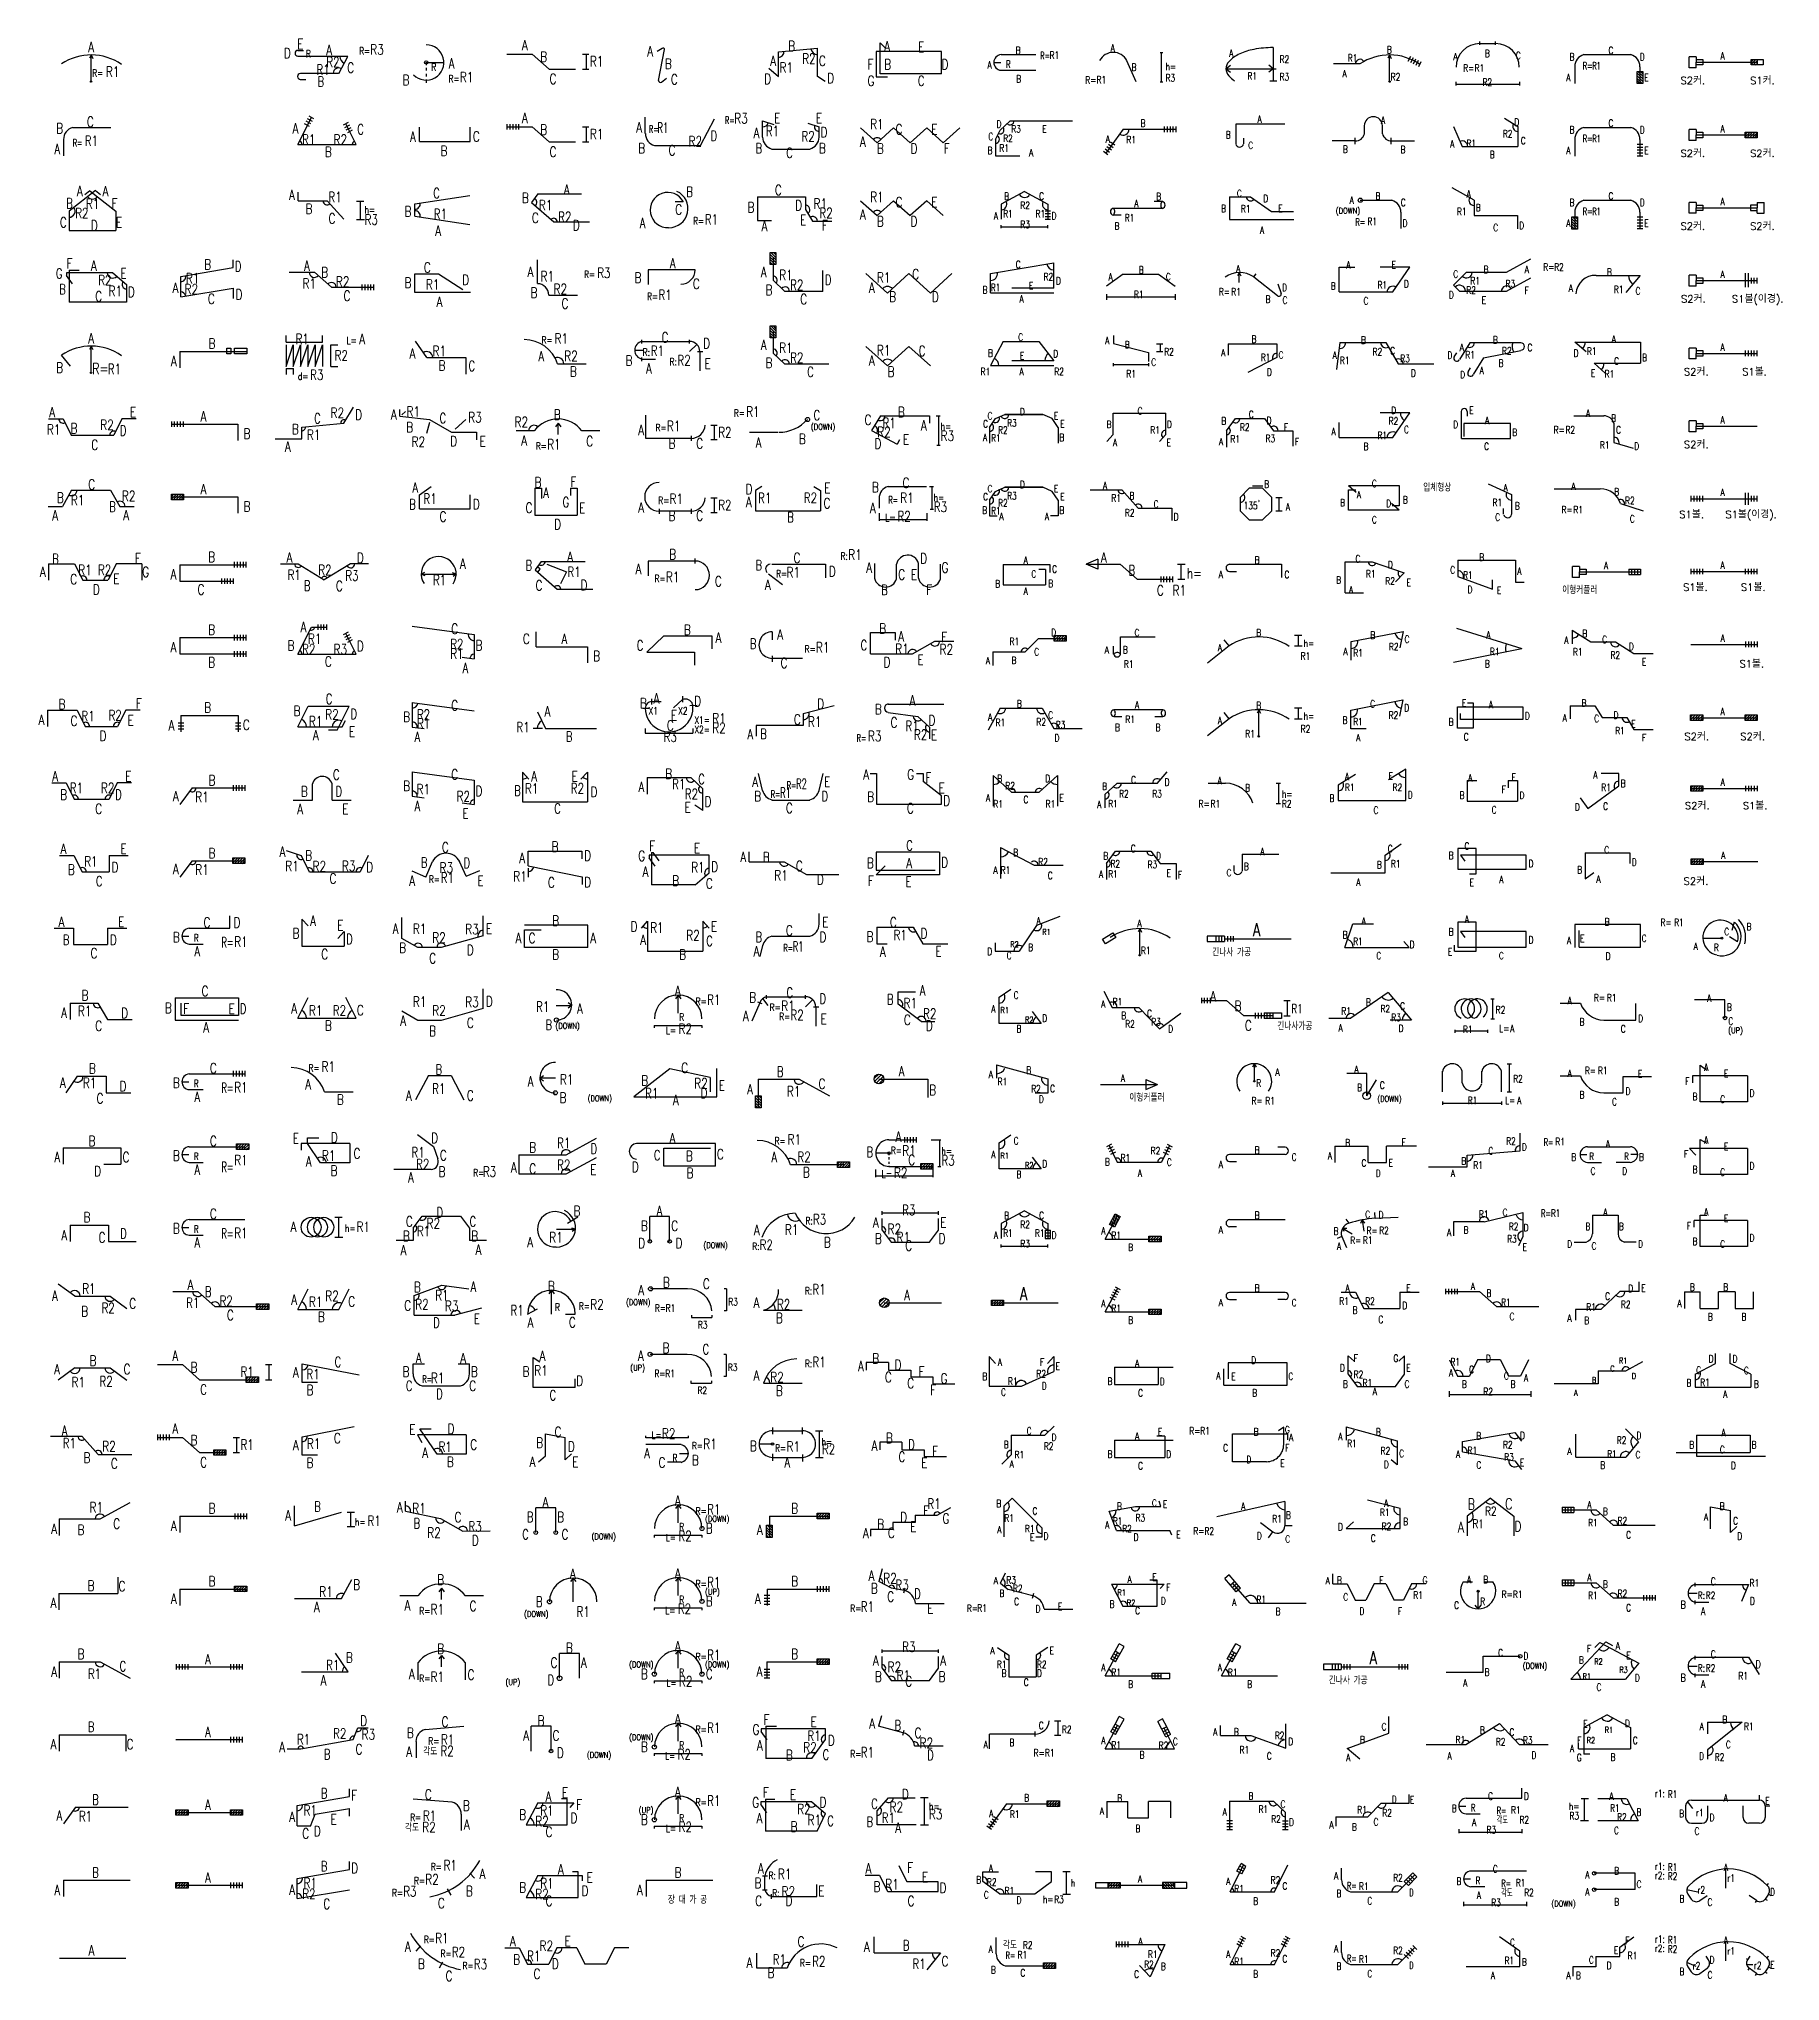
# Model space of a CAD drawing. Header units: millimetres. Extents: x -0.4 to 11.6, y -0.2 to 49.8.
# Drawn here: x -0.37 to 11.59, y -0.18 to 13.16 of the extents above; entities that cross this region are included whole.
import ezdxf
from ezdxf.enums import TextEntityAlignment as Align

# ---------------------------------------------------------------- set-up
doc = ezdxf.new("R2010")
doc.units = ezdxf.units.MM
for name, color, linetype in [('DIM', 7, 'Continuous'), ('SHOP', 2, 'Continuous'), ('Symbol_ly', 7, 'Continuous'), ('TEXT', 3, 'Continuous'), ('TEXTSHOP', 3, 'Continuous')]:
    doc.layers.add(name, color=color, linetype=linetype)
doc.styles.add('HGTXT', font='romans.shx', dxfattribs={"bigfont": 'whgtxt.shx'})
doc.styles.add('ROMANS', font='romans.shx', dxfattribs={"width": 0.75, "bigfont": 'whgtxt.shx'})

# ---------------------------------------------------------------- blocks, each defined once
blk = doc.blocks.new('SSBAR_SHP_2')
at = {"layer": 'SHOP', "color": 2}
for q in [(0.259, 0.016), (-0.199, -0.096)]:
    blk.add_line((-0.199, 0.016), q, dxfattribs=at)
at = {"layer": 'TEXTSHOP', "color": 4, "style": 'ROMANS', "width": 0.75}
blk.add_attdef('B', text='', height=0.07, dxfattribs=at).set_placement((0.021, 0.035), align=Align.CENTER)
blk.add_attdef('A', text='', height=0.07, dxfattribs=at).set_placement((-0.221, -0.085), align=Align.RIGHT)
blk = doc.blocks.new('SSBAR_SHP_102')
at = {"color": 40}
for p, q in [((-0.227, -0.015), (-0.211, 0.001)), ((-0.227, -0.032), (-0.193, 0.001)), ((-0.227, 0.001), (-0.144, 0.001)), ((-0.227, -0.037), (-0.227, 0.001)), ((-0.214, -0.037), (-0.176, 0.001)), ((-0.196, -0.037), (-0.158, 0.001)), ((-0.144, 0.001), (-0.144, -0.037)), ((0.148, 0.001), (0.148, -0.037)), ((0.168, 0.001), (0.168, -0.037)), ((0.188, 0.001), (0.188, -0.037)), ((0.208, 0.001), (0.208, -0.037)), ((0.228, 0.001), (0.228, -0.037)), ((-0.144, -0.037), (-0.227, -0.037)), ((-0.179, -0.037), (-0.144, -0.002)), ((-0.161, -0.037), (-0.144, -0.02))]:
    blk.add_line(p, q, dxfattribs=at)
at = {"layer": 'SHOP', "color": 2}
blk.add_line((-0.227, -0.018), (0.23, -0.018), dxfattribs=at)
at = {"layer": 'TEXTSHOP', "color": 4, "style": 'ROMANS', "width": 0.75}
for tag, height, p in [('O1', 0.05, (-0.26, 0.009)), ('T1', 0.05, (-0.175, 0.009)), ('A', 0.07, (-0.007, 0))]:
    blk.add_attdef(tag, text='', height=height, dxfattribs=at).set_placement(p, align=Align.CENTER)
blk.add_attdef('COUPLER1', (-0.286, -0.099), '', height=0.05, dxfattribs=at)
blk.add_attdef('COUPLER2', text='', height=0.05, dxfattribs=at).set_placement((0.285, -0.099), align=Align.RIGHT)
blk = doc.blocks.new('SSBAR_SHP_202')
at = {"color": 2}
for p, q in [((0.166, 0.091), (0.166, 0.145)), ((-0.194, 0.029), (0.166, 0.091)), ((-0.194, -0.11), (-0.194, 0.029)), ((-0.194, -0.11), (0.166, -0.05))]:
    blk.add_line(p, q, dxfattribs=at)
at = {"color": 0}
for centre, radius, start, end in [((-0.194, 0.029), 0.0351, 270.1355, 8.7409), ((-0.194, -0.11), 0.0346, 9.8707, 89.6959)]:
    blk.add_arc(centre, radius, start, end, dxfattribs=at)
at = {"layer": 'TEXTSHOP', "color": 4, "style": 'ROMANS', "width": 0.75}
for tag, p in [('B', (-0.009, 0.078)), ('C', (0.009, -0.181))]:
    blk.add_attdef(tag, text='', height=0.07, dxfattribs=at).set_placement(p, align=Align.CENTER)
for tag, p in [('D', (0.177, 0.065)), ('R1', (-0.151, -0.038)), ('R2', (-0.16, -0.112))]:
    blk.add_attdef(tag, p, '', height=0.07, dxfattribs=at)
blk.add_attdef('A', text='', height=0.07, dxfattribs=at).set_placement((-0.209, -0.083), align=Align.RIGHT)
blk = doc.blocks.new('SSBAR_SHP_302')
at = {"color": 2}
for p, q in [((0.222, 0.03), (0.19, 0.066)), ((0.062, -0.085), (0.038, -0.043))]:
    blk.add_line(p, q, dxfattribs=at)
blk.add_arc((-0.169, 0.382), 0.486, 280.1168, 331.9073, dxfattribs=at)
at = {"layer": 'TEXTSHOP', "style": 'ROMANS', "width": 0.75}
for p in [(-0.077, 0.084), (-0.192, -0.012), (-0.343, -0.095)]:
    blk.add_text('R=', height=0.05, dxfattribs=at).set_placement(p)
at = {"layer": 'TEXTSHOP', "color": 4, "style": 'ROMANS', "width": 0.75}
for tag, p in [('R1', (0.01, 0.084)), ('R2', (-0.115, -0.012)), ('A', (0.257, 0.026)), ('R3', (-0.267, -0.095)), ('C', (-0.028, -0.176)), ('B', (0.164, -0.093))]:
    blk.add_attdef(tag, p, '', height=0.07, dxfattribs=at)
blk = doc.blocks.new('SSBAR_SHP_402')
at = {"color": 2}
for p, q in [((0.135, 0.075), (0.097, 0.075)), ((0.135, -0.102), (0.135, 0.075)), ((0.163, 0.048), (0.163, 0.013)), ((-0.222, -0.102), (0.135, -0.102))]:
    blk.add_line(p, q, dxfattribs=at)
at = {"color": 0}
for centre, radius, start, end in [((-0.143, 0.048), 0.0376, 242.6219, 359.2117), ((-0.222, -0.102), 0.0538, 1.0766, 62.2466)]:
    blk.add_arc(centre, radius, start, end, dxfattribs=at)
at = {"layer": 'SHOP', "color": 2}
for q in [(-0.222, -0.102), (0.163, 0.048)]:
    blk.add_line((-0.143, 0.048), q, dxfattribs=at)
at = {"layer": 'TEXTSHOP', "color": 4, "style": 'ROMANS', "width": 0.75}
for tag, p in [('B', (-0.222, -0.068)), ('A', (0.036, 0.056))]:
    blk.add_attdef(tag, text='', height=0.07, dxfattribs=at).set_placement(p, align=Align.RIGHT)
for tag, p in [('R1', (-0.126, -0.04)), ('E', (0.192, 0)), ('R2', (-0.16, -0.114)), ('D', (0.159, -0.091))]:
    blk.add_attdef(tag, p, '', height=0.07, dxfattribs=at)
blk.add_attdef('C', text='', height=0.07, dxfattribs=at).set_placement((-0.065, -0.161), align=Align.CENTER)
blk = doc.blocks.new('SSBAR_SHP_502')
at = {"layer": 'SHOP', "color": 2}
for q in [(0.259, 0.016), (-0.199, -0.096)]:
    blk.add_line((-0.199, 0.016), q, dxfattribs=at)
at = {"layer": 'TEXTSHOP', "color": 3, "style": 'ROMANS', "width": 0.75}
blk.add_text('장 대 가 공     ', height=0.05, dxfattribs=at).set_placement((0.15, -0.144), align=Align.CENTER)
at = {"layer": 'TEXTSHOP', "color": 4, "style": 'ROMANS', "width": 0.75}
blk.add_attdef('B', text='', height=0.07, dxfattribs=at).set_placement((0.021, 0.035), align=Align.CENTER)
blk.add_attdef('A', text='', height=0.07, dxfattribs=at).set_placement((-0.221, -0.085), align=Align.RIGHT)
blk = doc.blocks.new('SSBAR_SHP_602')
at = {"color": 40}
for p, q in [((-0.2, 0.046), (-0.166, 0.046)), ((-0.2, -0.05), (-0.168, -0.05)), ((-0.139, -0.079), (-0.139, -0.111)), ((0.173, -0.094), (0.173, -0.012))]:
    blk.add_line(p, q, dxfattribs=at)
for centre, radius, start, end in [((-0.031, 0.017), 0.155, 115.5436, 169.0441), ((-0.122, -0.033), 0.0632, 195.4897, 254.6451)]:
    blk.add_arc(centre, radius, start, end, dxfattribs=at)
at = {"layer": 'SHOP', "color": 2}
for p, q in [((-0.183, -0.05), (-0.183, 0.046)), ((-0.139, -0.094), (0.173, -0.094))]:
    blk.add_line(p, q, dxfattribs=at)
at = {"layer": 'TEXTSHOP', "color": 3, "style": 'ROMANS', "width": 0.75}
for p in [(-0.158, 0.024), (-0.132, -0.096)]:
    blk.add_text('R:', height=0.05, dxfattribs=at).set_placement(p)
at = {"layer": 'TEXTSHOP', "color": 4, "style": 'ROMANS', "width": 0.75}
for tag, p in [('B', (-0.206, -0.037)), ('A', (-0.191, 0.063)), ('C', (-0.203, -0.16))]:
    blk.add_attdef(tag, text='', height=0.07, dxfattribs=at).set_placement(p, align=Align.RIGHT)
for tag, p in [('R1', (-0.094, 0.024)), ('R2', (-0.068, -0.096)), ('E', (0.183, -0.093))]:
    blk.add_attdef(tag, p, '', height=0.07, dxfattribs=at)
blk.add_attdef('D', text='', height=0.07, dxfattribs=at).set_placement((-0.018, -0.159), align=Align.CENTER)
blk = doc.blocks.new('SSBAR_SHP_702')
at = {"color": 2}
for p, q in [((0.206, 0.006), (-0.007, 0.006)), ((0.206, -0.06), (0.206, 0.006))]:
    blk.add_line(p, q, dxfattribs=at)
at = {"color": 0}
blk.add_arc((-0.141, -0.06), 0.0288, 359.9469, 116.1324, dxfattribs=at)
at = {"layer": 'SHOP', "color": 2}
for p, q in [((-0.295, 0.052), (-0.196, 0.052)), ((-0.196, 0.052), (-0.141, -0.06)), ((-0.064, 0.118), (-0.008, 0.006)), ((-0.14, -0.06), (0.206, -0.06))]:
    blk.add_line(p, q, dxfattribs=at)
at = {"layer": 'TEXTSHOP', "color": 4, "style": 'ROMANS', "width": 0.75}
for tag, p in [('F', (-0.006, 0.068)), ('R1', (-0.156, -0.047)), ('D', (0.216, -0.071))]:
    blk.add_attdef(tag, p, '', height=0.07, dxfattribs=at)
for tag, p in [('A', (-0.272, 0.063)), ('E', (0.117, 0.003)), ('C', (0.02, -0.161))]:
    blk.add_attdef(tag, text='', height=0.07, dxfattribs=at).set_placement(p, align=Align.CENTER)
blk.add_attdef('B', text='', height=0.07, dxfattribs=at).set_placement((-0.189, -0.063), align=Align.RIGHT)
blk = doc.blocks.new('SSBAR_SHP_802')
at = {"color": 2}
for p, q in [((-0.287, 0.008), (-0.287, 0.075)), ((-0.287, 0.075), (-0.178, 0.075)), ((0.185, 0.075), (0.075, 0.075)), ((0.185, 0.008), (0.185, 0.075))]:
    blk.add_line(p, q, dxfattribs=at)
at = {"color": 0}
for p, q in [((0.262, 0.076), (0.313, 0.076)), ((0.289, -0.078), (0.289, 0.076)), ((0.262, -0.079), (0.316, -0.079))]:
    blk.add_line(p, q, dxfattribs=at)
for centre, radius, start, end in [((-0.287, 0.008), 0.0314, 324.1403, 90.6665), ((-0.173, -0.076), 0.0319, 0, 144.1443)]:
    blk.add_arc(centre, radius, start, end)
at = {"layer": 'SHOP', "color": 2}
for p, q in [((-0.173, -0.076), (-0.287, 0.008)), ((0.07, -0.076), (0.185, 0.008)), ((-0.173, -0.076), (0.07, -0.076))]:
    blk.add_line(p, q, dxfattribs=at)
at = {"layer": 'TEXTSHOP', "color": 4, "style": 'ROMANS', "width": 0.75}
for s, p in [('h', (0.317, -0.027)), ('h=', (0.126, -0.14))]:
    blk.add_text(s, height=0.05, dxfattribs=at).set_placement(p)
for tag, p in [('B', (-0.298, -0.005)), ('C', (-0.246, -0.109))]:
    blk.add_attdef(tag, text='', height=0.05, dxfattribs=at).set_placement(p, align=Align.RIGHT)
for tag, p in [('R2', (-0.258, -0.021)), ('R1', (-0.137, -0.08)), ('R3', (0.203, -0.14))]:
    blk.add_attdef(tag, p, '', height=0.05, dxfattribs=at)
for tag, p in [('A', (-0.231, 0.075)), ('D', (-0.038, -0.145))]:
    blk.add_attdef(tag, text='', height=0.05, dxfattribs=at).set_placement(p, align=Align.CENTER)
blk = doc.blocks.new('SSBAR_SHP_902')
at = {"color": 40}
for p, q in [((-0.31, 0.001), (-0.227, 0.001)), ((-0.31, -0.037), (-0.31, 0.001)), ((-0.227, -0.015), (-0.211, 0.001)), ((-0.227, -0.032), (-0.193, 0.001)), ((-0.227, 0.001), (-0.144, 0.001)), ((-0.227, -0.037), (-0.227, 0.001)), ((-0.227, 0.001), (-0.227, -0.037)), ((-0.214, -0.037), (-0.176, 0.001)), ((-0.196, -0.037), (-0.158, 0.001)), ((-0.144, 0.001), (-0.144, -0.037)), ((0.23, 0.001), (0.148, 0.001)), ((0.148, 0.001), (0.148, -0.037)), ((0.2, -0.037), (0.162, 0.001)), ((0.218, -0.037), (0.179, 0.001)), ((0.23, -0.032), (0.197, 0.001)), ((0.23, -0.015), (0.215, 0.001)), ((0.23, -0.037), (0.23, 0.001)), ((0.23, 0.001), (0.23, -0.037)), ((0.313, 0.001), (0.23, 0.001)), ((0.313, -0.037), (0.313, 0.001)), ((-0.227, -0.037), (-0.31, -0.037)), ((-0.144, -0.037), (-0.227, -0.037)), ((-0.179, -0.037), (-0.144, -0.002)), ((-0.161, -0.037), (-0.144, -0.02)), ((0.182, -0.037), (0.148, -0.002)), ((0.165, -0.037), (0.148, -0.02)), ((0.148, -0.037), (0.23, -0.037)), ((0.23, -0.037), (0.313, -0.037))]:
    blk.add_line(p, q, dxfattribs=at)
at = {"layer": 'SHOP', "color": 2}
blk.add_line((-0.227, -0.018), (0.23, -0.018), dxfattribs=at)
at = {"layer": 'TEXTSHOP', "color": 30, "true_color": 0xf8991e, "style": 'ROMANS', "width": 0.75}
for tag, p in [('O1', (-0.227, 0.009)), ('T1', (-0.144, 0.009)), ('T2', (0.148, 0.009)), ('O2', (0.23, 0.009))]:
    blk.add_attdef(tag, text='', height=0.05, dxfattribs=at).set_placement(p, align=Align.CENTER)
at = {"layer": 'TEXTSHOP', "color": 4, "style": 'ROMANS', "width": 0.75}
blk.add_attdef('A', text='', height=0.05, dxfattribs=at).set_placement((-0.007, 0), align=Align.CENTER)
at = {"layer": 'TEXTSHOP', "color": 30, "true_color": 0xf8991e, "style": 'ROMANS', "width": 0.75}
for tag, p in [('COUPLER1', (-0.185, -0.045)), ('COUPLER2', (0.189, -0.045))]:
    blk.add_attdef(tag, text='', height=0.05, dxfattribs=at).set_placement(p, align=Align.TOP_CENTER)
blk = doc.blocks.new('SSBAR_SHP_1002')
at = {"color": 2}
for p, q in [((-0.189, -0.063), (-0.097, 0.122)), ((0.116, -0.063), (0.208, 0.122)), ((-0.189, -0.063), (0.116, -0.063))]:
    blk.add_line(p, q, dxfattribs=at)
at = {"color": 0}
for p, q in [((-0.143, 0.079), (-0.113, 0.131)), ((-0.109, 0.06), (-0.08, 0.112))]:
    blk.add_line(p, q, dxfattribs=at)
at = {"color": 7}
for p, q in [((-0.109, 0.06), (-0.143, 0.079)), ((-0.1, 0.078), (-0.133, 0.096)), ((-0.09, 0.095), (-0.123, 0.114)), ((-0.08, 0.112), (-0.113, 0.131))]:
    blk.add_line(p, q, dxfattribs=at)
at = {"color": 0}
for centre, radius, start, end in [((-0.189, -0.063), 0.0278, 359.8153, 59.153), ((0.116, -0.063), 0.0258, 67.5929, 183.2168)]:
    blk.add_arc(centre, radius, start, end, dxfattribs=at)
at = {"layer": 'TEXTSHOP', "color": 30, "true_color": 0xf8991e, "style": 'ROMANS', "width": 0.75}
blk.add_attdef('COUPLER1', text='', height=0.05, dxfattribs=at).set_placement((-0.142, 0.112), align=Align.MIDDLE_RIGHT)
for tag, p in [('O1', (-0.073, 0.152)), ('T1', (-0.073, 0.071))]:
    blk.add_attdef(tag, text='', height=0.05, dxfattribs=at).set_placement(p, align=Align.MIDDLE_LEFT)
at = {"layer": 'TEXTSHOP', "color": 4, "style": 'ROMANS', "width": 0.75}
for tag, p in [('A', (-0.187, -0.016)), ('R2', (0.156, -0.008))]:
    blk.add_attdef(tag, text='', height=0.05, dxfattribs=at).set_placement(p, align=Align.RIGHT)
for tag, p in [('C', (0.17, -0.048)), ('R1', (-0.16, -0.067))]:
    blk.add_attdef(tag, p, '', height=0.05, dxfattribs=at)
blk.add_attdef('B', text='', height=0.05, dxfattribs=at).set_placement((-0.013, -0.152), align=Align.CENTER)
blk = doc.blocks.new('SSBAR_SHP_1102')
at = {"color": 40}
for p, q in [((0.279, 0.054), (0.163, -0.063)), ((0.207, 0.007), (0.265, 0.068)), ((0.235, -0.02), (0.207, 0.007)), ((0.249, -0.005), (0.221, 0.021)), ((0.235, -0.02), (0.293, 0.041)), ((0.263, 0.009), (0.235, 0.036)), ((0.276, 0.024), (0.249, 0.05)), ((0.293, 0.041), (0.265, 0.068))]:
    blk.add_line(p, q, dxfattribs=at)
for centre, radius, start, end in [((-0.138, 0.02), 0.0858, 180, 254.2351), ((0.163, -0.063), 0.0409, 44.1765, 177.3215)]:
    blk.add_arc(centre, radius, start, end, dxfattribs=at)
at = {"layer": 'SHOP', "color": 2}
for p, q in [((-0.224, 0.02), (-0.224, 0.099)), ((-0.161, -0.063), (0.163, -0.063))]:
    blk.add_line(p, q, dxfattribs=at)
at = {"layer": 'TEXTSHOP', "color": 4, "style": 'ROMANS', "width": 0.6}
blk.add_text('R=', height=0.05, dxfattribs=at).set_placement((-0.153, -0.046), align=Align.CENTER)
at = {"layer": 'TEXTSHOP', "color": 4, "style": 'ROMANS', "width": 0.75}
for tag, p in [('A', (-0.246, 0.021)), ('R2', (0.197, 0.009)), ('B', (-0.225, -0.099)), ('C', (-0.013, -0.15))]:
    blk.add_attdef(tag, text='', height=0.05, dxfattribs=at).set_placement(p, align=Align.RIGHT)
at = {"layer": 'TEXTSHOP', "color": 30, "true_color": 0xf8991e, "style": 'ROMANS', "width": 0.75}
blk.add_attdef('COUPLER1', text='', height=0.05, dxfattribs=at).set_placement((0.237, 0.103), align=Align.MIDDLE_RIGHT)
for tag, p in [('T1', (0.3, 0)), ('O1', (0.3, 0.081))]:
    blk.add_attdef(tag, text='', height=0.05, dxfattribs=at).set_placement(p, align=Align.MIDDLE_LEFT)
at = {"layer": 'TEXTSHOP', "color": 4, "style": 'ROMANS'}
for tag, p, width in [('R1', (-0.104, -0.05), 0.75), ('D', (0.241, -0.093), 0.6)]:
    blk.add_attdef(tag, p, '', height=0.05, dxfattribs=dict(at, width=width))
blk = doc.blocks.new('SSBAR_SHP_1202')
at = {"color": 40}
for p, q in [((-0.186, 0.026), (-0.139, 0.026)), ((-0.186, -0.132), (-0.186, -0.161)), ((0.247, -0.132), (0.247, -0.161)), ((-0.186, -0.153), (0.247, -0.153))]:
    blk.add_line(p, q, dxfattribs=at)
blk.add_arc((-0.132, 0.026), 0.0541, 93.999, 266.001, dxfattribs=at)
at = {"layer": 'SHOP', "color": 2}
for p, q in [((-0.136, 0.08), (0.247, 0.08)), ((-0.136, -0.027), (-0.039, -0.027))]:
    blk.add_line(p, q, dxfattribs=at)
at = {"layer": 'TEXTSHOP', "color": 4, "style": 'ROMANS', "width": 0.7}
blk.add_text('R', height=0.05, dxfattribs=at).set_placement((-0.087, -0.011), align=Align.CENTER)
at = {"layer": 'TEXTSHOP', "color": 4, "style": 'ROMANS', "width": 0.6}
for s, p in [('R=', (0.073, -0.03)), ('각도  ', (0.073, -0.097))]:
    blk.add_text(s, height=0.05, dxfattribs=at).set_placement(p)
at = {"layer": 'TEXTSHOP', "color": 4, "style": 'ROMANS', "width": 0.75}
blk.add_attdef('B', text='', height=0.05, dxfattribs=at).set_placement((-0.201, -0.015), align=Align.RIGHT)
for tag, p in [('C', (0.032, 0.069)), ('A', (-0.08, -0.111)), ('R3', (0.037, -0.162))]:
    blk.add_attdef(tag, text='', height=0.05, dxfattribs=at).set_placement(p, align=Align.CENTER)
for tag, p in [('R1', (0.173, -0.026)), ('R2', (0.23, -0.093))]:
    blk.add_attdef(tag, p, '', height=0.05, dxfattribs=at)
blk = doc.blocks.new('SSBAR_SHP_1302')
at = {"color": 2}
for p, q in [((0.192, 0.064), (-0.089, 0.064)), ((0.192, -0.048), (-0.089, -0.048))]:
    blk.add_line(p, q, dxfattribs=at)
at = {"color": 40}
for centre in [(-0.089, 0.064), (-0.089, -0.048)]:
    blk.add_circle(centre, 0.0125, dxfattribs=at)
at = {"layer": 'DIM', "color": 2}
blk.add_line((0.192, -0.048), (0.192, 0.064), dxfattribs=at)
at = {"layer": 'TEXT', "color": 4, "style": 'ROMANS', "width": 0.75}
blk.add_text('(DOWN)', height=0.04, dxfattribs=at).set_placement((-0.383, -0.164))
for p in [(-0.121, 0.029), (-0.121, -0.088)]:
    blk.add_attdef('A', text='', height=0.05, dxfattribs=at).set_placement(p, align=Align.RIGHT)
for p in [(0.065, 0.056), (0.065, -0.157)]:
    blk.add_attdef('B', text='', height=0.05, dxfattribs=at).set_placement(p, align=Align.CENTER)
blk.add_attdef('C', (0.202, -0.036), '', height=0.05, dxfattribs=at)
blk = doc.blocks.new('SSBAR_SHP_1402')
at = {"color": 40}
for p, q in [((0.013, 0.094), (0.013, -0.037)), ((-0.254, -0.046), (-0.178, -0.062)), ((-0.247, -0.078), (-0.223, -0.113)), ((-0.164, -0.123), (-0.114, -0.088)), ((0.226, -0.123), (0.175, -0.088)), ((0.226, -0.123), (0.216, -0.137)), ((0.309, -0.078), (0.284, -0.113)), ((0.284, -0.113), (0.298, -0.121)), ((0.298, -0.019), (0.309, -0.003)), ((0.309, -0.078), (0.324, -0.088))]:
    blk.add_line(p, q, dxfattribs=at)
for centre, radius, start, end in [((0.031, -0.277), 0.371, 43.9745, 136.0255), ((-0.212, -0.054), 0.042, 124.8011, 214.8011), ((-0.188, -0.089), 0.042, 214.8011, 304.8011), ((0.25, -0.089), 0.042, 235.1989, 325.1989), ((0.274, -0.054), 0.042, 325.1989, 55.1989)]:
    blk.add_arc(centre, radius, start, end, dxfattribs=at)
at = {"layer": 'TEXTSHOP', "color": 4, "style": 'ROMANS', "width": 0.75}
for s, p in [('r1:', (-0.473, 0.087)), ('r2:', (-0.473, 0.024)), ('r1', (0.025, 0.006)), ('r2', (-0.18, -0.075))]:
    blk.add_text(s, height=0.05, dxfattribs=at).set_placement(p)
for tag, p in [('R1', (-0.384, 0.082)), ('R2', (-0.384, 0.019)), ('C', (-0.111, -0.159)), ('D', (0.319, -0.089))]:
    blk.add_attdef(tag, p, '', height=0.05, dxfattribs=at)
blk.add_attdef('A', text='', height=0.05, dxfattribs=at).set_placement((0.016, 0.08), align=Align.CENTER)
blk.add_attdef('B', text='', height=0.05, dxfattribs=at).set_placement((-0.27, -0.136), align=Align.RIGHT)
blk = doc.blocks.new('SSBAR_SHP_1')
at = {"layer": 'SHOP', "color": 2}
blk.add_line((-0.227, -0.018), (0.23, -0.018), dxfattribs=at)
at = {"layer": 'TEXTSHOP', "color": 4, "style": 'ROMANS', "width": 0.75}
blk.add_attdef('A', text='', height=0.07, dxfattribs=at).set_placement((-0.007, 0), align=Align.CENTER)
blk = doc.blocks.new('SSBAR_SHP_301')
at = {"color": 2}
for p, q in [((-0.178, 0.03), (-0.146, 0.066)), ((-0.018, -0.085), (0.006, -0.043))]:
    blk.add_line(p, q, dxfattribs=at)
blk.add_arc((0.213, 0.382), 0.486, 208.0927, 259.8832, dxfattribs=at)
at = {"layer": 'TEXTSHOP', "style": 'ROMANS', "width": 0.75}
for p in [(-0.125, 0.084), (-0.01, -0.012), (0.141, -0.095)]:
    blk.add_text('R=', height=0.05, dxfattribs=at).set_placement(p)
at = {"layer": 'TEXTSHOP', "color": 4, "style": 'ROMANS', "width": 0.75}
for tag, p in [('R1', (-0.047, 0.084)), ('R2', (0.067, -0.012)), ('R3', (0.218, -0.095))]:
    blk.add_attdef(tag, p, '', height=0.07, dxfattribs=at)
for tag, p in [('A', (-0.214, 0.026)), ('B', (-0.119, -0.093)), ('C', (0.072, -0.176))]:
    blk.add_attdef(tag, text='', height=0.07, dxfattribs=at).set_placement(p, align=Align.RIGHT)
blk = doc.blocks.new('SSBAR_SHP_401')
at = {"color": 0}
for centre, radius, start, end in [((-0.011, 0.052), 0.0355, 243.5797, 0), ((-0.214, -0.06), 0.0288, 359.9469, 116.1324)]:
    blk.add_arc(centre, radius, start, end, dxfattribs=at)
at = {"layer": 'SHOP', "color": 2}
for p, q in [((-0.369, 0.052), (-0.27, 0.052)), ((-0.27, 0.052), (-0.214, -0.06)), ((-0.011, 0.052), (-0.066, -0.06)), ((0.125, 0.052), (-0.011, 0.052)), ((0.125, 0.052), (0.18, -0.06)), ((0.384, 0.052), (0.328, -0.06)), ((0.483, 0.052), (0.384, 0.052)), ((-0.214, -0.06), (-0.066, -0.06)), ((0.328, -0.06), (0.18, -0.06))]:
    blk.add_line(p, q, dxfattribs=at)
at = {"layer": 'TEXTSHOP', "color": 4, "style": 'ROMANS', "width": 0.75}
for tag, p in [('A', (-0.313, 0.063)), ('E', (0.062, 0.063)), ('C', (-0.148, -0.161))]:
    blk.add_attdef(tag, text='', height=0.07, dxfattribs=at).set_placement(p, align=Align.CENTER)
for tag, p in [('B', (-0.263, -0.063)), ('R2', (-0.038, 0.031))]:
    blk.add_attdef(tag, text='', height=0.07, dxfattribs=at).set_placement(p, align=Align.RIGHT)
for tag, p in [('R1', (-0.216, -0.039)), ('D', (-0.045, -0.092))]:
    blk.add_attdef(tag, p, '', height=0.07, dxfattribs=at)
blk = doc.blocks.new('SSBAR_SHP_601')
at = {"color": 2}
for p, q in [((-0.239, -0.087), (-0.239, 0.015)), ((-0.03, -0.087), (-0.239, -0.087))]:
    blk.add_line(p, q, dxfattribs=at)
blk.add_arc((0.201, -0.164), 0.243, 62.4702, 161.645, dxfattribs=at)
at = {"color": 7}
blk.add_arc((-0.03, -0.087), 0.0381, 66.6785, 179.0135, dxfattribs=at)
at = {"layer": 'TEXTSHOP', "style": 'ROMANS', "width": 0.75}
blk.add_text('R=', height=0.05, dxfattribs=at).set_placement((0.058, -0.076))
at = {"layer": 'TEXTSHOP', "color": 4, "style": 'ROMANS', "width": 0.75}
for tag, p in [('R1', (-0.037, -0.063)), ('A', (-0.268, -0.085))]:
    blk.add_attdef(tag, text='', height=0.07, dxfattribs=at).set_placement(p, align=Align.RIGHT)
for tag, p in [('C', (0.041, 0.06)), ('R2', (0.141, -0.076))]:
    blk.add_attdef(tag, p, '', height=0.07, dxfattribs=at)
blk.add_attdef('B', text='', height=0.07, dxfattribs=at).set_placement((-0.141, -0.153), align=Align.CENTER)
blk = doc.blocks.new('SSBAR_SHP_701')
at = {"color": 40}
blk.add_arc((0.223, 0.017), 0.0568, 179.7694, 233.2738, dxfattribs=at)
at = {"layer": 'SHOP', "color": 2}
for p, q in [((-0.233, 0.017), (-0.233, 0.129)), ((-0.233, 0.017), (0.223, 0.017)), ((0.223, 0.017), (0.13, -0.099))]:
    blk.add_line(p, q, dxfattribs=at)
at = {"layer": 'TEXTSHOP', "color": 4, "style": 'ROMANS', "width": 0.75}
for tag, p in [('A', (-0.263, 0.024)), ('R1', (0.122, -0.093))]:
    blk.add_attdef(tag, text='', height=0.07, dxfattribs=at).set_placement(p, align=Align.RIGHT)
blk.add_attdef('B', text='', height=0.07, dxfattribs=at).set_placement((-0.013, 0.035), align=Align.CENTER)
blk.add_attdef('C', (0.23, -0.074), '', height=0.07, dxfattribs=at)
blk = doc.blocks.new('SSBAR_SHP_801')
at = {"color": 40}
for p, q in [((0.13, -0.067), (0.146, -0.051)), ((0.13, -0.085), (0.163, -0.051)), ((0.13, -0.051), (0.213, -0.051)), ((0.13, -0.09), (0.13, -0.051)), ((0.213, -0.09), (0.13, -0.09)), ((0.143, -0.09), (0.181, -0.051)), ((0.16, -0.09), (0.199, -0.051)), ((0.178, -0.09), (0.213, -0.055)), ((0.196, -0.09), (0.213, -0.073)), ((0.213, -0.051), (0.213, -0.09))]:
    blk.add_line(p, q, dxfattribs=at)
at = {"color": 2}
blk.add_arc((-0.109, 0.012), 0.0858, 180, 254.2351, dxfattribs=at)
at = {"layer": 'SHOP', "color": 2}
for p, q in [((-0.195, 0.012), (-0.195, 0.124)), ((-0.133, -0.071), (0.213, -0.071))]:
    blk.add_line(p, q, dxfattribs=at)
at = {"layer": 'TEXTSHOP', "color": 4, "style": 'ROMANS', "width": 0.75}
blk.add_text('각도', height=0.05, dxfattribs=at).set_placement((-0.149, 0.046))
at = {"layer": 'TEXTSHOP', "color": 4, "style": 'ROMANS', "width": 0.6}
blk.add_text('R=', height=0.05, dxfattribs=at).set_placement((-0.097, -0.024), align=Align.CENTER)
at = {"layer": 'TEXTSHOP', "color": 4, "style": 'ROMANS', "width": 0.75}
for tag, p in [('A', (-0.218, 0.019)), ('B', (-0.197, -0.124))]:
    blk.add_attdef(tag, text='', height=0.05, dxfattribs=at).set_placement(p, align=Align.RIGHT)
for tag, p in [('R1', (-0.048, -0.02)), ('R2', (-0.011, 0.046))]:
    blk.add_attdef(tag, p, '', height=0.05, dxfattribs=at)
at = {"layer": 'TEXTSHOP', "color": 30, "true_color": 0xf8991e, "style": 'ROMANS', "width": 0.75}
for tag, p in [('T1', (0.13, -0.044)), ('O1', (0.213, -0.044))]:
    blk.add_attdef(tag, text='', height=0.05, dxfattribs=at).set_placement(p, align=Align.CENTER)
at = {"layer": 'TEXTSHOP', "color": 4, "style": 'ROMANS', "width": 0.75}
blk.add_attdef('C', text='', height=0.05, dxfattribs=at).set_placement((-0.036, -0.144), align=Align.CENTER)
at = {"layer": 'TEXTSHOP', "color": 30, "true_color": 0xf8991e, "style": 'ROMANS', "width": 0.75}
blk.add_attdef('COUPLER1', text='', height=0.05, dxfattribs=at).set_placement((0.171, -0.097), align=Align.TOP_CENTER)
blk = doc.blocks.new('SSBAR_SHP_901')
at = {"color": 40}
for p, q in [((-0.172, 0.095), (-0.172, 0.056)), ((-0.172, 0.076), (0.163, 0.076)), ((-0.152, 0.095), (-0.152, 0.056)), ((-0.132, 0.095), (-0.132, 0.056)), ((-0.112, 0.095), (-0.112, 0.056)), ((-0.092, 0.095), (-0.092, 0.056)), ((0.163, 0.076), (0.062, -0.146)), ((0.062, -0.146), (-0.01, -0.069))]:
    blk.add_line(p, q, dxfattribs=at)
blk.add_arc((0.163, 0.076), 0.0485, 180.4107, 245.2655, dxfattribs=at)
at = {"color": 7}
blk.add_arc((0.062, -0.146), 0.0554, 65.7827, 130.2766, dxfattribs=at)
at = {"layer": 'TEXTSHOP', "color": 30, "true_color": 0xf8991e, "style": 'ROMANS', "width": 0.75}
blk.add_attdef('COUPLER1', text='', height=0.05, dxfattribs=at).set_placement((-0.132, 0.036), align=Align.TOP_CENTER)
at = {"layer": 'TEXTSHOP', "color": 4, "style": 'ROMANS', "width": 0.75}
blk.add_attdef('A', text='', height=0.05, dxfattribs=at).set_placement((-0.004, 0.07), align=Align.CENTER)
for tag, p in [('R1', (0.113, -0.017)), ('C', (-0.014, -0.154)), ('R2', (0.087, -0.086))]:
    blk.add_attdef(tag, text='', height=0.05, dxfattribs=at).set_placement(p, align=Align.RIGHT)
blk.add_attdef('B', (0.136, -0.1), '', height=0.05, dxfattribs=at)
blk = doc.blocks.new('SSBAR_SHP_1001')
at = {"color": 2}
for p, q in [((-0.189, -0.063), (-0.097, 0.122)), ((0.116, -0.063), (0.208, 0.122)), ((-0.189, -0.063), (0.116, -0.063))]:
    blk.add_line(p, q, dxfattribs=at)
at = {"color": 40}
for p, q in [((-0.109, 0.06), (-0.143, 0.079)), ((-0.1, 0.078), (-0.133, 0.096)), ((-0.09, 0.095), (-0.123, 0.114)), ((-0.08, 0.112), (-0.113, 0.131)), ((0.195, 0.06), (0.162, 0.079)), ((0.205, 0.078), (0.171, 0.096)), ((0.215, 0.095), (0.181, 0.114)), ((0.224, 0.112), (0.191, 0.131))]:
    blk.add_line(p, q, dxfattribs=at)
at = {"color": 0}
for centre, radius, start, end in [((-0.189, -0.063), 0.0278, 359.8153, 59.153), ((0.116, -0.063), 0.0258, 67.5929, 183.2168)]:
    blk.add_arc(centre, radius, start, end, dxfattribs=at)
at = {"layer": 'TEXTSHOP', "color": 30, "true_color": 0xf8991e, "style": 'ROMANS', "width": 0.75}
for tag, p in [('COUPLER1', (-0.097, 0.138)), ('COUPLER2', (0.208, 0.138))]:
    blk.add_attdef(tag, text='', height=0.05, dxfattribs=at).set_placement(p, align=Align.BOTTOM_CENTER)
at = {"layer": 'TEXTSHOP', "color": 4, "style": 'ROMANS', "width": 0.75}
for tag, p in [('A', (-0.187, -0.016)), ('R2', (0.156, -0.008))]:
    blk.add_attdef(tag, text='', height=0.05, dxfattribs=at).set_placement(p, align=Align.RIGHT)
for tag, p in [('C', (0.17, -0.048)), ('R1', (-0.16, -0.067))]:
    blk.add_attdef(tag, p, '', height=0.05, dxfattribs=at)
blk.add_attdef('B', text='', height=0.05, dxfattribs=at).set_placement((-0.013, -0.152), align=Align.CENTER)
blk = doc.blocks.new('SSBAR_SHP_1101')
at = {"color": 40}
for p, q in [((0.279, 0.054), (0.163, -0.063)), ((0.235, -0.02), (0.207, 0.007)), ((0.249, -0.005), (0.221, 0.021)), ((0.263, 0.009), (0.235, 0.036)), ((0.276, 0.024), (0.249, 0.05)), ((0.293, 0.041), (0.265, 0.068))]:
    blk.add_line(p, q, dxfattribs=at)
for centre, radius, start, end in [((-0.138, 0.02), 0.0858, 180, 254.2351), ((0.163, -0.063), 0.0409, 44.1765, 177.3215)]:
    blk.add_arc(centre, radius, start, end, dxfattribs=at)
at = {"layer": 'SHOP', "color": 2}
for p, q in [((-0.224, 0.02), (-0.224, 0.099)), ((-0.161, -0.063), (0.163, -0.063))]:
    blk.add_line(p, q, dxfattribs=at)
at = {"layer": 'TEXTSHOP', "color": 4, "style": 'ROMANS', "width": 0.6}
blk.add_text('R=', height=0.05, dxfattribs=at).set_placement((-0.153, -0.046), align=Align.CENTER)
at = {"layer": 'TEXTSHOP', "color": 30, "true_color": 0xf8991e, "style": 'ROMANS', "width": 0.75}
blk.add_attdef('COUPLER1', text='', height=0.05, dxfattribs=at).set_placement((0.279, 0.069), align=Align.BOTTOM_CENTER)
at = {"layer": 'TEXTSHOP', "color": 4, "style": 'ROMANS', "width": 0.75}
for tag, p in [('A', (-0.246, 0.021)), ('R2', (0.197, 0.009)), ('B', (-0.225, -0.099)), ('C', (-0.013, -0.15))]:
    blk.add_attdef(tag, text='', height=0.05, dxfattribs=at).set_placement(p, align=Align.RIGHT)
at = {"layer": 'TEXTSHOP', "color": 4, "style": 'ROMANS'}
for tag, p, width in [('R1', (-0.104, -0.05), 0.75), ('D', (0.241, -0.093), 0.6)]:
    blk.add_attdef(tag, p, '', height=0.05, dxfattribs=dict(at, width=width))
blk = doc.blocks.new('SSBAR_SHP_1201')
at = {"color": 2}
for p, q in [((0.201, 0.03), (0.061, 0.127)), ((0.201, -0.076), (0.201, 0.03))]:
    blk.add_line(p, q, dxfattribs=at)
at = {"color": 0}
blk.add_arc((0.201, 0.03), 0.036, 145.7137, 268.4338, dxfattribs=at)
at = {"layer": 'SHOP', "color": 2}
blk.add_line((-0.169, -0.076), (0.201, -0.076), dxfattribs=at)
at = {"layer": 'TEXTSHOP', "color": 4, "style": 'ROMANS', "width": 0.75}
for tag, p in [('C', (0.133, 0.065)), ('B', (0.214, -0.07))]:
    blk.add_attdef(tag, p, '', height=0.05, dxfattribs=at)
blk.add_attdef('A', text='', height=0.05, dxfattribs=at).set_placement((0.016, -0.162), align=Align.CENTER)
blk.add_attdef('R1', text='', height=0.05, dxfattribs=at).set_placement((0.161, -0.06), align=Align.RIGHT)
blk = doc.blocks.new('SSBAR_SHP_1301')
at = {"color": 2}
for p, q in [((0.087, 0.058), (0.184, 0.128)), ((0.087, -0.008), (0.087, 0.058)), ((-0.077, -0.078), (-0.235, -0.078)), ((-0.235, -0.078), (-0.235, -0.142)), ((-0.077, -0.008), (-0.077, -0.078))]:
    blk.add_line(p, q, dxfattribs=at)
at = {"color": 0}
blk.add_arc((0.087, 0.058), 0.0388, 268.3634, 36.7845, dxfattribs=at)
at = {"layer": 'SHOP', "color": 2}
blk.add_line((-0.077, -0.008), (0.087, -0.008), dxfattribs=at)
at = {"layer": 'TEXTSHOP', "color": 4, "style": 'ROMANS', "width": 0.75}
for tag, p in [('E', (0.076, 0.011)), ('F', (0.152, 0.078)), ('A', (-0.251, -0.162)), ('C', (-0.092, -0.056))]:
    blk.add_attdef(tag, text='', height=0.05, dxfattribs=at).set_placement(p, align=Align.RIGHT)
for tag, p in [('R1', (0.141, -0.026)), ('B', (-0.214, -0.162)), ('D', (-0.003, -0.094))]:
    blk.add_attdef(tag, p, '', height=0.05, dxfattribs=at)
blk = doc.blocks.new('SSBAR_SHP_1401')
at = {"color": 40}
for p, q in [((0.013, 0.094), (0.013, -0.037)), ((-0.254, -0.046), (-0.191, -0.073)), ((-0.247, -0.078), (-0.223, -0.113)), ((-0.164, -0.123), (-0.114, -0.088)), ((-0.103, -0.03), (-0.121, -0.004)), ((0.165, -0.03), (0.156, -0.024)), ((0.158, -0.061), (0.201, -0.061)), ((0.165, -0.03), (0.183, -0.004)), ((0.175, -0.088), (0.167, -0.1)), ((0.226, -0.123), (0.175, -0.088)), ((0.226, -0.123), (0.216, -0.137)), ((0.309, -0.078), (0.284, -0.113)), ((0.284, -0.113), (0.298, -0.121)), ((0.298, -0.019), (0.309, -0.003)), ((0.309, -0.078), (0.324, -0.088))]:
    blk.add_line(p, q, dxfattribs=at)
for centre, radius, start, end in [((0.031, -0.277), 0.371, 43.9745, 136.0255), ((-0.212, -0.054), 0.042, 124.8011, 214.8011), ((-0.188, -0.089), 0.042, 214.8011, 304.8011), ((-0.138, -0.054), 0.042, 304.8011, 34.8011), ((0.199, -0.054), 0.042, 145.1989, 235.1989), ((0.25, -0.089), 0.042, 235.1989, 325.1989), ((0.274, -0.054), 0.042, 325.1989, 55.1989)]:
    blk.add_arc(centre, radius, start, end, dxfattribs=at)
at = {"layer": 'TEXTSHOP', "color": 4, "style": 'ROMANS', "width": 0.75}
for s, p in [('r1:', (-0.473, 0.087)), ('r2:', (-0.473, 0.024)), ('r1', (0.025, 0.006)), ('r2', (-0.213, -0.096)), ('r2', (0.207, -0.094))]:
    blk.add_text(s, height=0.05, dxfattribs=at).set_placement(p)
for tag, p in [('R1', (-0.384, 0.082)), ('R2', (-0.384, 0.019)), ('C', (-0.111, -0.159)), ('D', (-0.097, -0.055)), ('E', (0.319, -0.089))]:
    blk.add_attdef(tag, p, '', height=0.05, dxfattribs=at)
blk.add_attdef('A', text='', height=0.05, dxfattribs=at).set_placement((0.016, 0.08), align=Align.CENTER)
blk.add_attdef('B', text='', height=0.05, dxfattribs=at).set_placement((-0.27, -0.136), align=Align.RIGHT)
blk = doc.blocks.new('SSBAR_SHP_3')
at = {"color": 0}
blk.add_arc((-0.116, 0.018), 0.0264, 233.808, 0, dxfattribs=at)
at = {"layer": 'SHOP', "color": 2}
for q in [(-0.199, -0.096), (0.246, 0.018)]:
    blk.add_line((-0.116, 0.018), q, dxfattribs=at)
at = {"layer": 'TEXTSHOP', "color": 4, "style": 'ROMANS', "width": 0.75}
blk.add_attdef('B', text='', height=0.07, dxfattribs=at).set_placement((0.021, 0.035), align=Align.CENTER)
blk.add_attdef('A', text='', height=0.07, dxfattribs=at).set_placement((-0.207, -0.074), align=Align.RIGHT)
blk.add_attdef('R1', (-0.094, -0.079), '', height=0.07, dxfattribs=at)
blk = doc.blocks.new('SSBAR_SHP_103')
at = {"color": 40}
for p, q in [((-0.227, -0.015), (-0.211, 0.001)), ((-0.227, -0.032), (-0.193, 0.001)), ((-0.227, 0.001), (-0.144, 0.001)), ((-0.227, -0.037), (-0.227, 0.001)), ((-0.214, -0.037), (-0.176, 0.001)), ((-0.196, -0.037), (-0.158, 0.001)), ((-0.144, 0.001), (-0.144, -0.037)), ((0.148, -0.037), (0.148, 0.001)), ((0.148, 0.001), (0.23, 0.001)), ((0.148, -0.032), (0.181, 0.001)), ((0.148, -0.015), (0.163, 0.001)), ((0.16, -0.037), (0.199, 0.001)), ((0.178, -0.037), (0.216, 0.001)), ((0.23, 0.001), (0.23, -0.037)), ((-0.144, -0.037), (-0.227, -0.037)), ((-0.179, -0.037), (-0.144, -0.002)), ((-0.161, -0.037), (-0.144, -0.02)), ((0.23, -0.037), (0.148, -0.037)), ((0.196, -0.037), (0.23, -0.002)), ((0.213, -0.037), (0.23, -0.02))]:
    blk.add_line(p, q, dxfattribs=at)
at = {"layer": 'SHOP', "color": 2}
blk.add_line((-0.227, -0.018), (0.23, -0.018), dxfattribs=at)
at = {"layer": 'TEXTSHOP', "color": 30, "true_color": 0xf8991e, "style": 'ROMANS', "width": 0.75}
for tag, p in [('O1', (-0.227, 0.009)), ('T1', (-0.144, 0.009)), ('T2', (0.148, 0.009)), ('O2', (0.23, 0.009))]:
    blk.add_attdef(tag, text='', height=0.05, dxfattribs=at).set_placement(p, align=Align.CENTER)
at = {"layer": 'TEXTSHOP', "color": 4, "style": 'ROMANS', "width": 0.75}
blk.add_attdef('A', text='', height=0.07, dxfattribs=at).set_placement((-0.007, 0), align=Align.CENTER)
at = {"layer": 'TEXTSHOP', "color": 30, "true_color": 0xf8991e, "style": 'ROMANS', "width": 0.75}
for tag, p in [('COUPLER1', (-0.185, -0.045)), ('COUPLER2', (0.189, -0.045))]:
    blk.add_attdef(tag, text='', height=0.05, dxfattribs=at).set_placement(p, align=Align.TOP_CENTER)
blk = doc.blocks.new('SSBAR_SHP_203')
at = {"color": 2}
for p, q in [((0.166, 0.091), (0.166, 0.145)), ((-0.194, 0.029), (0.166, 0.091)), ((-0.194, -0.11), (-0.194, 0.029)), ((-0.072, -0.03), (0.166, 0.01)), ((0.166, -0.044), (0.166, 0.01)), ((-0.194, -0.11), (-0.102, -0.11)), ((-0.102, -0.111), (-0.072, -0.03))]:
    blk.add_line(p, q, dxfattribs=at)
at = {"color": 0}
blk.add_arc((-0.194, 0.029), 0.0351, 270.1355, 8.7409, dxfattribs=at)
at = {"layer": 'TEXTSHOP', "color": 4, "style": 'ROMANS', "width": 0.75}
for tag, p in [('B', (-0.009, 0.078)), ('E', (0.057, -0.1))]:
    blk.add_attdef(tag, text='', height=0.07, dxfattribs=at).set_placement(p, align=Align.CENTER)
for tag, p in [('F', (0.177, 0.065)), ('R1', (-0.151, -0.038)), ('D', (-0.079, -0.181))]:
    blk.add_attdef(tag, p, '', height=0.07, dxfattribs=at)
for tag, p in [('A', (-0.209, -0.083)), ('C', (-0.112, -0.197))]:
    blk.add_attdef(tag, text='', height=0.07, dxfattribs=at).set_placement(p, align=Align.RIGHT)
blk = doc.blocks.new('SSBAR_SHP_303')
at = {"color": 2}
blk.add_arc((0.046, -0.03), 0.0858, 0, 74.2351, dxfattribs=at)
at = {"layer": 'SHOP', "color": 2}
for p, q in [((0.069, 0.052), (-0.197, 0.074)), ((0.132, -0.03), (0.132, -0.143))]:
    blk.add_line(p, q, dxfattribs=at)
at = {"layer": 'TEXTSHOP', "color": 3, "style": 'ROMANS', "width": 0.75}
blk.add_text('각도', height=0.05, dxfattribs=at).set_placement((-0.254, -0.149))
blk.add_text('R=', height=0.05, dxfattribs=at).set_placement((-0.181, -0.077), align=Align.CENTER)
at = {"layer": 'TEXTSHOP', "color": 4, "style": 'ROMANS', "width": 0.75}
for tag, p in [('C', (-0.117, 0.07)), ('B', (0.143, -0.006)), ('R2', (-0.135, -0.154)), ('R1', (-0.132, -0.076)), ('A', (0.151, -0.136))]:
    blk.add_attdef(tag, p, '', height=0.07, dxfattribs=at)
blk = doc.blocks.new('SSBAR_SHP_403')
at = {"color": 2}
for p, q in [((0.059, 0.075), (0.021, 0.075)), ((0.059, -0.102), (0.059, 0.075)), ((0.105, 0.048), (0.077, 0.017)), ((-0.222, -0.102), (0.059, -0.102))]:
    blk.add_line(p, q, dxfattribs=at)
at = {"color": 0}
for centre, radius, start, end in [((-0.143, 0.048), 0.0376, 242.6219, 359.2117), ((-0.222, -0.102), 0.0538, 1.0766, 62.2466)]:
    blk.add_arc(centre, radius, start, end, dxfattribs=at)
at = {"layer": 'SHOP', "color": 2}
for q in [(-0.222, -0.102), (0.105, 0.048)]:
    blk.add_line((-0.143, 0.048), q, dxfattribs=at)
at = {"layer": 'TEXTSHOP', "color": 4, "style": 'ROMANS', "width": 0.75}
for tag, p in [('E', (0.024, 0.083)), ('R1', (-0.126, -0.04)), ('F', (0.121, 0)), ('R2', (-0.16, -0.114)), ('D', (0.083, -0.091))]:
    blk.add_attdef(tag, p, '', height=0.07, dxfattribs=at)
blk.add_attdef('B', text='', height=0.07, dxfattribs=at).set_placement((-0.222, -0.068), align=Align.RIGHT)
for tag, p in [('A', (-0.069, 0.056)), ('C', (-0.065, -0.186))]:
    blk.add_attdef(tag, text='', height=0.07, dxfattribs=at).set_placement(p, align=Align.CENTER)
blk = doc.blocks.new('SSBAR_SHP_503')
at = {"color": 0}
for p, q in [((0.022, 0.095), (0.004, 0.07)), ((0.022, -0.028), (0.022, 0.095)), ((0.022, 0.095), (0.04, 0.07))]:
    blk.add_line(p, q, dxfattribs=at)
at = {"color": 40}
for p, q in [((-0.144, -0.113), (-0.144, -0.129)), ((-0.144, -0.113), (0.183, -0.113)), ((0.183, -0.113), (0.183, -0.129))]:
    blk.add_line(p, q, dxfattribs=at)
blk.add_circle((-0.142, -0.068), 0.0144, dxfattribs=at)
blk.add_arc((0.022, -0.068), 0.163, 0, 180, dxfattribs=at)
at = {"layer": 'TEXTSHOP', "color": 3, "style": 'ROMANS', "width": 0.75}
blk.add_text('(UP)', height=0.04, dxfattribs=at).set_placement((-0.148, -0.022), align=Align.RIGHT)
for s, p in [('R=', (0.142, 0.027)), ('L=    ', (-0.062, -0.153)), ('R', (0.029, -0.081))]:
    blk.add_text(s, height=0.05, dxfattribs=at).set_placement(p)
at = {"layer": 'TEXTSHOP', "color": 4, "style": 'ROMANS', "width": 0.75}
blk.add_attdef('A', text='', height=0.07, dxfattribs=at).set_placement((0.02, 0.088), align=Align.CENTER)
for tag, p in [('R1', (0.22, 0.028)), ('R2', (0.024, -0.152))]:
    blk.add_attdef(tag, p, '', height=0.07, dxfattribs=at)
blk.add_attdef('B', text='', height=0.07, dxfattribs=at).set_placement((-0.188, -0.102), align=Align.RIGHT)
blk = doc.blocks.new('SSBAR_SHP_603')
at = {"color": 2}
for p, q in [((-0.179, 0.074), (-0.114, 0.074)), ((0.177, -0.147), (0.234, -0.024))]:
    blk.add_line(p, q, dxfattribs=at)
at = {"color": 0}
for centre, radius, start, end in [((0.139, 0.056), 0.0371, 180.3407, 318.1311), ((0.234, -0.024), 0.0308, 141.186, 244.4741)]:
    blk.add_arc(centre, radius, start, end, dxfattribs=at)
at = {"layer": 'SHOP', "color": 2}
for p, q in [((-0.211, 0.056), (-0.211, 0.038)), ((0.139, 0.056), (-0.211, 0.056)), ((-0.17, -0.02), (-0.211, 0.038)), ((-0.179, 0.074), (-0.179, -0.147)), ((0.139, 0.056), (0.234, -0.024)), ((0.177, -0.147), (-0.179, -0.147))]:
    blk.add_line(p, q, dxfattribs=at)
at = {"layer": 'TEXTSHOP', "color": 4, "style": 'ROMANS', "width": 0.75}
for tag, p in [('F', (-0.196, 0.084)), ('D', (0.192, 0.017)), ('C', (0.244, -0.111))]:
    blk.add_attdef(tag, p, '', height=0.07, dxfattribs=at)
blk.add_attdef('E', text='', height=0.07, dxfattribs=at).set_placement((0.01, 0.069), align=Align.CENTER)
for tag, p in [('G', (-0.223, 0.016)), ('R2', (0.131, -0.03)), ('A', (-0.2, -0.092)), ('B', (0.04, -0.15)), ('R1', (0.203, -0.105))]:
    blk.add_attdef(tag, text='', height=0.07, dxfattribs=at).set_placement(p, align=Align.RIGHT)
blk = doc.blocks.new('SSBAR_SHP_703')
at = {"color": 2}
for p, q in [((-0.213, -0.007), (-0.134, 0.082)), ((-0.134, 0.082), (0.048, 0.082)), ((-0.213, -0.102), (-0.213, -0.007)), ((0.056, -0.102), (-0.213, -0.102))]:
    blk.add_line(p, q, dxfattribs=at)
at = {"color": 0}
for p, q in [((0.086, 0.084), (0.137, 0.084)), ((0.113, -0.103), (0.113, 0.084)), ((0.086, -0.103), (0.14, -0.103))]:
    blk.add_line(p, q, dxfattribs=at)
for centre, radius, start, end in [((-0.213, -0.007), 0.0316, 274.3541, 43.0504), ((-0.134, 0.082), 0.0323, 230.7705, 1.0954)]:
    blk.add_arc(centre, radius, start, end, dxfattribs=at)
at = {"layer": 'TEXTSHOP', "color": 3, "style": 'ROMANS', "width": 0.75}
blk.add_text('h=', height=0.05, dxfattribs=at).set_placement((0.144, -0.002))
at = {"layer": 'TEXTSHOP', "color": 4, "style": 'ROMANS', "width": 0.75}
for tag, p in [('D', (-0.018, 0.073)), ('A', (-0.068, -0.158))]:
    blk.add_attdef(tag, text='', height=0.07, dxfattribs=at).set_placement(p, align=Align.CENTER)
for tag, p in [('C', (-0.207, 0.006)), ('B', (-0.239, -0.117))]:
    blk.add_attdef(tag, text='', height=0.07, dxfattribs=at).set_placement(p, align=Align.RIGHT)
for tag, p in [('R2', (-0.127, -0.015)), ('R3', (0.143, -0.065)), ('R1', (-0.181, -0.09))]:
    blk.add_attdef(tag, p, '', height=0.07, dxfattribs=at)
blk = doc.blocks.new('SSBAR_SHP_803')
at = {"color": 40}
for p, q in [((0.156, 0.045), (0.172, 0.061)), ((0.156, 0.027), (0.19, 0.061)), ((0.156, 0.061), (0.239, 0.061)), ((0.156, 0.022), (0.156, 0.061)), ((0.239, 0.022), (0.156, 0.022)), ((0.169, 0.022), (0.207, 0.061)), ((0.187, 0.022), (0.225, 0.061)), ((0.204, 0.022), (0.239, 0.057)), ((0.222, 0.022), (0.239, 0.039)), ((0.239, 0.061), (0.239, 0.022)), ((-0.228, -0.134), (-0.259, -0.111)), ((-0.216, -0.118), (-0.247, -0.095)), ((-0.204, -0.102), (-0.235, -0.079)), ((-0.192, -0.086), (-0.223, -0.063)), ((-0.181, -0.069), (-0.211, -0.047))]:
    blk.add_line(p, q, dxfattribs=at)
at = {"color": 0}
blk.add_arc((-0.123, 0.041), 0.0402, 233.808, 0, dxfattribs=at)
at = {"layer": 'SHOP', "color": 2}
for q in [(-0.243, -0.123), (0.239, 0.041)]:
    blk.add_line((-0.123, 0.041), q, dxfattribs=at)
at = {"layer": 'TEXTSHOP', "color": 4, "style": 'ROMANS', "width": 0.75}
blk.add_attdef('B', text='', height=0.05, dxfattribs=at).set_placement((0.014, 0.058), align=Align.CENTER)
blk.add_attdef('A', text='', height=0.05, dxfattribs=at).set_placement((-0.214, -0.051), align=Align.RIGHT)
blk.add_attdef('R1', (-0.101, -0.055), '', height=0.05, dxfattribs=at)
blk = doc.blocks.new('SSBAR_SHP_903')
at = {"color": 2}
for p, q in [((-0.235, 0.057), (-0.235, -0.055)), ((-0.091, -0.055), (-0.091, 0.057)), ((0.052, -0.055), (0.052, 0.057)), ((0.202, 0.057), (0.202, -0.055))]:
    blk.add_line(p, q, dxfattribs=at)
at = {"layer": 'SHOP', "color": 2}
for p, q in [((-0.235, 0.057), (-0.091, 0.057)), ((0.202, 0.057), (0.052, 0.057)), ((-0.091, -0.055), (0.052, -0.055))]:
    blk.add_line(p, q, dxfattribs=at)
at = {"layer": 'TEXTSHOP', "color": 4, "style": 'ROMANS', "width": 0.75}
blk.add_attdef('A', text='', height=0.05, dxfattribs=at).set_placement((-0.254, -0.033), align=Align.RIGHT)
for p in [(-0.147, 0.056), (-0.022, -0.154)]:
    blk.add_attdef('B', text='', height=0.05, dxfattribs=at).set_placement(p, align=Align.CENTER)
blk = doc.blocks.new('SSBAR_SHP_1003')
at = {"color": 40}
for p, q in [((-0.211, -0.074), (-0.173, -0.074)), ((-0.211, -0.094), (-0.173, -0.094)), ((-0.211, -0.114), (-0.173, -0.114)), ((0.172, -0.075), (0.21, -0.075)), ((0.172, -0.095), (0.21, -0.095)), ((0.172, -0.115), (0.21, -0.115)), ((-0.211, -0.134), (-0.173, -0.134)), ((0.172, -0.135), (0.21, -0.135))]:
    blk.add_line(p, q, dxfattribs=at)
for centre, radius, start, end in [((0.109, 0.059), 0.0312, 181.2484, 313.9531), ((0.191, -0.018), 0.0291, 137.9535, 270.032)]:
    blk.add_arc(centre, radius, start, end, dxfattribs=at)
at = {"layer": 'SHOP', "color": 2}
for p, q in [((-0.192, 0.059), (0.109, 0.059)), ((-0.192, 0.059), (-0.192, -0.134)), ((0.109, 0.059), (0.191, -0.018)), ((0.191, -0.135), (0.191, -0.018))]:
    blk.add_line(p, q, dxfattribs=at)
at = {"layer": 'TEXTSHOP', "color": 4, "style": 'ROMANS', "width": 0.75}
for tag, p in [('A', (-0.211, -0.039)), ('R1', (0.072, -0.021)), ('R2', (0.159, -0.088))]:
    blk.add_attdef(tag, text='', height=0.05, dxfattribs=at).set_placement(p, align=Align.RIGHT)
blk.add_attdef('B', text='', height=0.05, dxfattribs=at).set_placement((-0.046, 0.07), align=Align.CENTER)
for tag, p in [('C', (0.158, 0.014)), ('D', (0.216, -0.11))]:
    blk.add_attdef(tag, p, '', height=0.05, dxfattribs=at)
at = {"layer": 'TEXTSHOP', "color": 30, "true_color": 0xf8991e, "style": 'ROMANS', "width": 0.75}
for tag, p in [('COUPLER1', (-0.192, -0.156)), ('COUPLER2', (0.191, -0.156))]:
    blk.add_attdef(tag, text='', height=0.05, dxfattribs=at).set_placement(p, align=Align.TOP_CENTER)
blk = doc.blocks.new('SSBAR_SHP_1103')
at = {"color": 40}
for p, q in [((-0.044, -0.048), (0.049, 0.045)), ((0.24, 0.045), (0.24, 0.106))]:
    blk.add_line(p, q, dxfattribs=at)
for centre, start, end in [((0.049, 0.045), 226.7786, 358.534), ((-0.044, -0.048), 48.7851, 180.8176)]:
    blk.add_arc(centre, 0.0333, start, end, dxfattribs=at)
at = {"layer": 'SHOP', "color": 2}
for p, q in [((0.049, 0.045), (0.24, 0.045)), ((-0.264, -0.048), (-0.044, -0.048)), ((-0.264, -0.048), (-0.264, -0.113))]:
    blk.add_line(p, q, dxfattribs=at)
at = {"layer": 'TEXTSHOP', "color": 4, "style": 'ROMANS', "width": 0.75}
for tag, p in [('R1', (-0.05, -0.024)), ('A', (-0.278, -0.128))]:
    blk.add_attdef(tag, text='', height=0.05, dxfattribs=at).set_placement(p, align=Align.RIGHT)
for tag, p in [('R2', (0.056, -0.046)), ('E', (0.245, 0.044)), ('C', (-0.004, -0.108))]:
    blk.add_attdef(tag, p, '', height=0.05, dxfattribs=at)
for tag, p in [('D', (0.138, 0.047)), ('B', (-0.135, -0.143))]:
    blk.add_attdef(tag, text='', height=0.05, dxfattribs=at).set_placement(p, align=Align.CENTER)
blk = doc.blocks.new('SSBAR_SHP_1203')
at = {"color": 40}
for p, q in [((0.214, 0.08), (0.214, 0.149)), ((-0.219, 0.026), (-0.171, 0.026)), ((-0.219, -0.132), (-0.219, -0.161)), ((0.214, -0.132), (0.214, -0.161)), ((-0.219, -0.153), (0.214, -0.153))]:
    blk.add_line(p, q, dxfattribs=at)
blk.add_arc((-0.165, 0.026), 0.0541, 93.999, 266.001, dxfattribs=at)
at = {"layer": 'SHOP', "color": 2}
for p, q in [((-0.169, 0.08), (0.214, 0.08)), ((-0.169, -0.027), (-0.072, -0.027))]:
    blk.add_line(p, q, dxfattribs=at)
at = {"layer": 'TEXTSHOP', "color": 4, "style": 'ROMANS', "width": 0.7}
blk.add_text('R', height=0.05, dxfattribs=at).set_placement((-0.12, -0.011), align=Align.CENTER)
at = {"layer": 'TEXTSHOP', "color": 4, "style": 'ROMANS', "width": 0.6}
for s, p in [('R=', (0.041, -0.03)), ('각도  ', (0.041, -0.097))]:
    blk.add_text(s, height=0.05, dxfattribs=at).set_placement(p)
at = {"layer": 'TEXTSHOP', "color": 4, "style": 'ROMANS', "width": 0.75}
blk.add_attdef('B', text='', height=0.05, dxfattribs=at).set_placement((-0.233, -0.015), align=Align.RIGHT)
for tag, p in [('C', (-0.001, 0.069)), ('A', (-0.113, -0.111)), ('R3', (0.005, -0.162))]:
    blk.add_attdef(tag, text='', height=0.05, dxfattribs=at).set_placement(p, align=Align.CENTER)
for tag, p in [('R1', (0.14, -0.026)), ('D', (0.229, 0.069)), ('R2', (0.198, -0.093))]:
    blk.add_attdef(tag, p, '', height=0.05, dxfattribs=at)
blk = doc.blocks.new('SSBAR_SHP_1303')
at = {"color": 0}
for p, q in [((-0.128, 0.075), (-0.179, 0.075)), ((-0.155, -0.074), (-0.155, 0.076)), ((-0.128, -0.075), (-0.182, -0.075))]:
    blk.add_line(p, q, dxfattribs=at)
for centre, radius, start, end in [((0.135, 0.075), 0.0376, 180.7883, 297.3781), ((0.214, -0.075), 0.0538, 117.7534, 178.9234)]:
    blk.add_arc(centre, radius, start, end, dxfattribs=at)
at = {"layer": 'SHOP', "color": 2}
for p, q in [((0.134, 0.075), (-0.064, 0.075)), ((0.135, 0.075), (0.214, -0.075)), ((0.214, -0.075), (-0.063, -0.075))]:
    blk.add_line(p, q, dxfattribs=at)
at = {"layer": 'TEXTSHOP', "color": 4, "style": 'ROMANS', "width": 0.75}
blk.add_text('h=', height=0.05, dxfattribs=at).set_placement((-0.263, -0.001))
for tag, p in [('A', (0.03, 0.068)), ('C', (0.064, -0.166))]:
    blk.add_attdef(tag, text='', height=0.05, dxfattribs=at).set_placement(p, align=Align.CENTER)
for tag, p in [('R1', (0.086, -0.013)), ('R3', (-0.193, -0.066)), ('R2', (0.134, -0.074))]:
    blk.add_attdef(tag, text='', height=0.05, dxfattribs=at).set_placement(p, align=Align.RIGHT)
blk.add_attdef('B', (0.201, -0.041), '', height=0.05, dxfattribs=at)
blk = doc.blocks.new('SSBAR_SHP_1403')
at = {"color": 40}
for p, q in [((-0.261, 0.027), (-0.261, -0.052)), ((-0.249, 0.055), (-0.214, 0.01)), ((-0.221, 0.067), (0.245, 0.067)), ((-0.109, -0.052), (-0.109, 0.028)), ((0.133, -0.052), (0.133, 0.028)), ((0.245, 0.067), (0.245, 0.1)), ((0.285, 0.027), (0.285, -0.052)), ((0.285, 0.027), (0.317, 0.027)), ((-0.221, -0.092), (-0.149, -0.092)), ((0.245, -0.092), (0.173, -0.092))]:
    blk.add_line(p, q, dxfattribs=at)
for centre, start, end in [((-0.221, 0.027), 90, 180), ((0.245, 0.027), 0, 90), ((-0.221, -0.052), 180, 270), ((-0.149, -0.052), 270, 0), ((0.173, -0.052), 180, 270), ((0.245, -0.052), 270, 0)]:
    blk.add_arc(centre, 0.04, start, end, dxfattribs=at)
at = {"layer": 'TEXTSHOP', "color": 4, "style": 'ROMANS', "width": 0.75}
for s, p in [('r1:', (-0.473, 0.087)), ('r1', (-0.191, -0.044))]:
    blk.add_text(s, height=0.05, dxfattribs=at).set_placement(p)
for tag, p in [('R1', (-0.384, 0.082)), ('E', (0.286, 0.037)), ('C', (-0.2, -0.171)), ('D', (-0.097, -0.078))]:
    blk.add_attdef(tag, p, '', height=0.05, dxfattribs=at)
blk.add_attdef('A', text='', height=0.05, dxfattribs=at).set_placement((0.014, 0.058), align=Align.CENTER)
blk.add_attdef('B', text='', height=0.05, dxfattribs=at).set_placement((-0.272, -0.051), align=Align.RIGHT)
blk = doc.blocks.new('SSBAR_SHP_4')
at = {"layer": 'SHOP', "color": 2}
for p, q in [((-0.229, 0.016), (0.229, 0.016)), ((-0.229, 0.016), (-0.229, -0.096)), ((0.229, 0.016), (0.229, -0.096))]:
    blk.add_line(p, q, dxfattribs=at)
at = {"layer": 'TEXTSHOP', "color": 4, "style": 'ROMANS', "width": 0.75}
blk.add_attdef('B', text='', height=0.07, dxfattribs=at).set_placement((-0.009, 0.035), align=Align.CENTER)
blk.add_attdef('A', text='', height=0.07, dxfattribs=at).set_placement((-0.247, -0.084), align=Align.RIGHT)
blk.add_attdef('C', (0.235, -0.084), '', height=0.07, dxfattribs=at)
blk = doc.blocks.new('SSBAR_SHP_104')
at = {"color": 40}
for p, q in [((0.148, 0.001), (0.148, -0.037)), ((0.168, 0.001), (0.168, -0.037)), ((0.188, 0.001), (0.188, -0.037)), ((0.208, 0.001), (0.208, -0.037)), ((0.228, 0.001), (0.228, -0.037))]:
    blk.add_line(p, q, dxfattribs=at)
at = {"layer": 'SHOP', "color": 2}
blk.add_line((-0.227, -0.018), (0.23, -0.018), dxfattribs=at)
at = {"layer": 'TEXTSHOP', "color": 4, "style": 'ROMANS', "width": 0.75}
blk.add_attdef('A', text='', height=0.07, dxfattribs=at).set_placement((-0.007, 0), align=Align.CENTER)
at = {"layer": 'TEXTSHOP', "color": 30, "true_color": 0xf8991e, "style": 'ROMANS', "width": 0.75}
blk.add_attdef('COUPLER1', text='', height=0.05, dxfattribs=at).set_placement((0.188, -0.057), align=Align.TOP_CENTER)
blk = doc.blocks.new('SSBAR_SHP_204')
at = {"color": 2}
for p, q in [((0.191, -0.018), (0.221, 0.063)), ((0.221, 0.063), (0.294, 0.063)), ((-0.262, -0.081), (-0.17, -0.081)), ((-0.17, -0.081), (0.191, -0.018))]:
    blk.add_line(p, q, dxfattribs=at)
at = {"color": 0}
for centre, radius, start, end in [((0.191, -0.018), 0.0234, 71.5293, 190.7527), ((0.221, 0.063), 0.026, 251.5642, 4.6457), ((-0.17, -0.081), 0.0184, 12.0824, 190.4125)]:
    blk.add_arc(centre, radius, start, end, dxfattribs=at)
at = {"layer": 'TEXTSHOP', "color": 4, "style": 'ROMANS', "width": 0.75}
blk.add_attdef('D', text='', height=0.07, dxfattribs=at).set_placement((0.262, 0.077), align=Align.CENTER)
for tag, p in [('R1', (-0.197, -0.051)), ('R3', (0.248, -0.017)), ('C', (0.207, -0.119))]:
    blk.add_attdef(tag, p, '', height=0.07, dxfattribs=at)
for tag, p in [('R2', (0.144, -0.011)), ('A', (-0.277, -0.104)), ('B', (0.035, -0.154))]:
    blk.add_attdef(tag, text='', height=0.07, dxfattribs=at).set_placement(p, align=Align.RIGHT)
blk = doc.blocks.new('SSBAR_SHP_304')
at = {"color": 2}
blk.add_arc((-0.093, -0.03), 0.0858, 105.7649, 180, dxfattribs=at)
at = {"layer": 'SHOP', "color": 2}
for p, q in [((-0.116, 0.052), (0.15, 0.074)), ((-0.178, -0.03), (-0.178, -0.143))]:
    blk.add_line(p, q, dxfattribs=at)
at = {"layer": 'TEXTSHOP', "color": 3, "style": 'ROMANS', "width": 0.75}
blk.add_text('각도', height=0.05, dxfattribs=at).set_placement((-0.129, -0.125))
blk.add_text('R=', height=0.05, dxfattribs=at).set_placement((-0.056, -0.053), align=Align.CENTER)
at = {"layer": 'TEXTSHOP', "color": 4, "style": 'ROMANS', "width": 0.75}
for tag, p in [('C', (0.044, 0.07)), ('B', (-0.193, -0.006)), ('A', (-0.205, -0.136))]:
    blk.add_attdef(tag, text='', height=0.07, dxfattribs=at).set_placement(p, align=Align.RIGHT)
for tag, p in [('R1', (-0.008, -0.052)), ('R2', (-0.011, -0.131))]:
    blk.add_attdef(tag, p, '', height=0.07, dxfattribs=at)
blk = doc.blocks.new('SSBAR_SHP_404')
at = {"color": 2}
blk.add_line((-0.051, 0.074), (-0.187, 0.074), dxfattribs=at)
at = {"color": 40}
blk.add_circle((-0.051, -0.096), 0.0125, dxfattribs=at)
at = {"layer": 'DIM', "color": 2}
for p, q in [((-0.187, -0.096), (-0.187, 0.074)), ((-0.051, -0.096), (-0.051, 0.074))]:
    blk.add_line(p, q, dxfattribs=at)
at = {"layer": 'TEXT', "style": 'ROMANS', "width": 0.75}
blk.add_text('(DOWN)', height=0.04, dxfattribs=at).set_placement((0.195, -0.143))
at = {"layer": 'TEXT', "color": 4, "style": 'ROMANS', "width": 0.75}
blk.add_attdef('B', text='', height=0.07, dxfattribs=at).set_placement((-0.121, 0.078), align=Align.CENTER)
blk.add_attdef('A', text='', height=0.07, dxfattribs=at).set_placement((-0.202, -0.024), align=Align.RIGHT)
for tag, p in [('C', (-0.041, -0.024)), ('D', (-0.011, -0.143))]:
    blk.add_attdef(tag, p, '', height=0.07, dxfattribs=at)
blk = doc.blocks.new('SSBAR_SHP_504')
at = {"color": 0}
for p, q in [((0.022, 0.095), (0.004, 0.07)), ((0.022, -0.028), (0.022, 0.095)), ((0.022, 0.095), (0.04, 0.07))]:
    blk.add_line(p, q, dxfattribs=at)
at = {"color": 40}
for p, q in [((-0.144, -0.113), (-0.144, -0.129)), ((-0.144, -0.113), (0.183, -0.113)), ((0.183, -0.113), (0.183, -0.129))]:
    blk.add_line(p, q, dxfattribs=at)
blk.add_circle((-0.142, -0.068), 0.0144, dxfattribs=at)
blk.add_arc((0.022, -0.068), 0.163, 0, 180, dxfattribs=at)
at = {"layer": 'TEXTSHOP', "color": 3, "style": 'ROMANS', "width": 0.75}
blk.add_text('(DOWN)', height=0.04, dxfattribs=at).set_placement((-0.148, -0.022), align=Align.RIGHT)
for s, p in [('R=', (0.142, 0.027)), ('L=    ', (-0.068, -0.155)), ('R', (0.029, -0.081))]:
    blk.add_text(s, height=0.05, dxfattribs=at).set_placement(p)
at = {"layer": 'TEXTSHOP', "color": 4, "style": 'ROMANS', "width": 0.75}
blk.add_attdef('A', text='', height=0.07, dxfattribs=at).set_placement((0.02, 0.088), align=Align.CENTER)
for tag, p in [('R1', (0.22, 0.028)), ('R2', (0.017, -0.154))]:
    blk.add_attdef(tag, p, '', height=0.07, dxfattribs=at)
blk.add_attdef('B', text='', height=0.07, dxfattribs=at).set_placement((-0.188, -0.102), align=Align.RIGHT)
blk = doc.blocks.new('SSBAR_SHP_604')
at = {"color": 40}
blk.add_line((-0.177, 0.074), (-0.103, 0.074), dxfattribs=at)
at = {"color": 0}
blk.add_arc((0.234, -0.016), 0.0308, 89.8536, 233.1569, dxfattribs=at)
at = {"color": 40}
blk.add_arc((0.139, -0.147), 0.0382, 53.485, 181.7353, dxfattribs=at)
at = {"layer": 'SHOP', "color": 2}
for p, q in [((-0.208, 0.056), (-0.208, 0.038)), ((0.234, 0.056), (-0.208, 0.056)), ((-0.167, -0.02), (-0.208, 0.038)), ((-0.177, 0.074), (-0.177, -0.147)), ((0.234, -0.016), (0.234, 0.056)), ((0.139, -0.147), (0.234, -0.016)), ((0.139, -0.147), (-0.177, -0.147))]:
    blk.add_line(p, q, dxfattribs=at)
at = {"layer": 'TEXTSHOP', "color": 4, "style": 'ROMANS', "width": 0.75}
for tag, p in [('F', (-0.193, 0.084)), ('D', (0.249, -0.058)), ('C', (0.212, -0.156))]:
    blk.add_attdef(tag, p, '', height=0.07, dxfattribs=at)
for tag, p in [('E', (0.173, 0.069)), ('G', (-0.221, 0.016)), ('R1', (0.201, -0.027)), ('A', (-0.197, -0.092)), ('R2', (0.173, -0.107))]:
    blk.add_attdef(tag, text='', height=0.07, dxfattribs=at).set_placement(p, align=Align.RIGHT)
blk.add_attdef('B', text='', height=0.07, dxfattribs=at).set_placement((-0.015, -0.159), align=Align.CENTER)
blk = doc.blocks.new('SSBAR_SHP_704')
at = {"color": 40}
for p, q in [((-0.183, 0.145), (-0.202, 0.074)), ((-0.034, 0.029), (-0.202, 0.074)), ((-0.029, 0.045), (-0.039, 0.011))]:
    blk.add_line(p, q, dxfattribs=at)
at = {"color": 2}
blk.add_line((0.044, -0.061), (0.241, -0.061), dxfattribs=at)
blk.add_arc((-0.063, -0.075), 0.108, 7.3238, 74.3214, dxfattribs=at)
at = {"color": 40}
blk.add_arc((0.044, -0.061), 0.0276, 0.434, 113.6873, dxfattribs=at)
at = {"layer": 'TEXTSHOP', "style": 'ROMANS', "width": 0.75}
blk.add_text('R=', height=0.05, dxfattribs=at).set_placement((-0.321, -0.141), align=Align.RIGHT)
at = {"layer": 'TEXTSHOP', "color": 4, "style": 'ROMANS', "width": 0.75}
blk.add_attdef('A', text='', height=0.07, dxfattribs=at).set_placement((-0.226, 0.058), align=Align.RIGHT)
for tag, p in [('B', (-0.094, 0.045)), ('C', (0.044, -0.007)), ('R1', (-0.325, -0.14)), ('R2', (0.079, -0.076))]:
    blk.add_attdef(tag, p, '', height=0.07, dxfattribs=at)
blk.add_attdef('D', text='', height=0.07, dxfattribs=at).set_placement((0.154, -0.159), align=Align.CENTER)
blk = doc.blocks.new('SSBAR_SHP_804')
at = {"color": 40}
for p, q in [((0.071, 0.02), (-0.24, 0.02)), ((-0.24, -0.082), (-0.24, 0.02)), ((0.071, 0.037), (0.071, 0.003)), ((0.206, 0.111), (0.249, 0.111)), ((0.206, 0.012), (0.249, 0.012)), ((0.229, 0.111), (0.229, 0.012))]:
    blk.add_line(p, q, dxfattribs=at)
blk.add_arc((0.071, 0.118), 0.0983, 270, 355.8735, dxfattribs=at)
at = {"layer": 'TEXTSHOP', "color": 4, "style": 'ROMANS', "width": 0.75}
blk.add_text('R=', height=0.05, dxfattribs=at).set_placement((0.062, -0.134))
for tag, p in [('C', (0.131, 0.054)), ('A', (-0.252, -0.076))]:
    blk.add_attdef(tag, text='', height=0.05, dxfattribs=at).set_placement(p, align=Align.RIGHT)
for tag, p in [('R2', (0.257, 0.027)), ('R1', (0.14, -0.133))]:
    blk.add_attdef(tag, p, '', height=0.05, dxfattribs=at)
blk.add_attdef('B', text='', height=0.05, dxfattribs=at).set_placement((-0.087, -0.063), align=Align.CENTER)
blk = doc.blocks.new('SSBAR_SHP_904')
at = {"color": 0}
for p, q in [((-0.179, 0.089), (-0.15, 0.141)), ((-0.208, 0.036), (-0.179, 0.089)), ((-0.175, 0.017), (-0.146, 0.07)), ((-0.146, 0.07), (-0.116, 0.122)), ((0.142, 0.053), (0.114, 0.106)), ((0.169, 0), (0.142, 0.053)), ((0.142, 0.053), (0.142, 0.053)), ((0.176, 0.07), (0.148, 0.124)), ((0.203, 0.017), (0.176, 0.07))]:
    blk.add_line(p, q, dxfattribs=at)
at = {"color": 7}
for p, q in [((-0.116, 0.122), (-0.15, 0.141)), ((-0.175, 0.017), (-0.208, 0.036)), ((-0.165, 0.035), (-0.199, 0.054)), ((-0.155, 0.052), (-0.189, 0.071)), ((-0.146, 0.07), (-0.179, 0.089)), ((-0.146, 0.07), (-0.179, 0.089)), ((0.148, 0.124), (0.114, 0.106)), ((0.176, 0.07), (0.142, 0.053)), ((0.176, 0.07), (0.142, 0.053)), ((0.185, 0.053), (0.151, 0.035)), ((0.194, 0.035), (0.16, 0.017)), ((0.203, 0.017), (0.169, 0))]:
    blk.add_line(p, q, dxfattribs=at)
at = {"color": 2}
for p, q in [((-0.247, -0.08), (-0.162, 0.079)), ((0.229, -0.08), (0.159, 0.062)), ((-0.247, -0.08), (0.229, -0.08))]:
    blk.add_line(p, q, dxfattribs=at)
at = {"color": 0}
for centre, radius, start, end in [((-0.247, -0.08), 0.0519, 359.8153, 59.153), ((0.229, -0.08), 0.0554, 118.1153, 183.2168)]:
    blk.add_arc(centre, radius, start, end, dxfattribs=at)
at = {"layer": 'TEXTSHOP', "color": 30, "true_color": 0xf8991e, "style": 'ROMANS', "width": 0.75}
for tag, p in [('O1', (-0.117, 0.122)), ('O2', (0.037, 0.122)), ('T1', (-0.117, 0.04)), ('T2', (0.037, 0.04)), ('COUPLER2', (0.176, 0.099))]:
    blk.add_attdef(tag, text='', height=0.05, dxfattribs=at).set_placement(p, align=Align.MIDDLE_LEFT)
blk.add_attdef('COUPLER1', text='', height=0.05, dxfattribs=at).set_placement((-0.186, 0.099), align=Align.MIDDLE_RIGHT)
at = {"layer": 'TEXTSHOP', "color": 4, "style": 'ROMANS', "width": 0.75}
for tag, p in [('A', (-0.244, -0.048)), ('R2', (0.187, -0.082))]:
    blk.add_attdef(tag, text='', height=0.05, dxfattribs=at).set_placement(p, align=Align.RIGHT)
for tag, p in [('R1', (-0.204, -0.081)), ('C', (0.218, -0.055))]:
    blk.add_attdef(tag, p, '', height=0.05, dxfattribs=at)
blk.add_attdef('B', text='', height=0.05, dxfattribs=at).set_placement((0.007, -0.148), align=Align.CENTER)
blk = doc.blocks.new('SSBAR_SHP_1004')
at = {"color": 2}
for p, q in [((-0.255, 0.011), (-0.255, 0.079)), ((-0.046, 0.011), (0.193, -0.077)), ((0.193, -0.077), (0.193, 0.09))]:
    blk.add_line(p, q, dxfattribs=at)
at = {"color": 0}
for centre, radius, start, end in [((-0.046, 0.011), 0.0393, 182.1164, 331.2454), ((0.193, -0.077), 0.0577, 87.644, 160.6031)]:
    blk.add_arc(centre, radius, start, end, dxfattribs=at)
at = {"layer": 'SHOP', "color": 2}
blk.add_line((-0.255, 0.011), (-0.046, 0.011), dxfattribs=at)
at = {"layer": 'TEXTSHOP', "color": 4, "style": 'ROMANS', "width": 0.75}
for tag, p in [('A', (-0.276, 0.01)), ('R2', (0.184, -0.015)), ('R1', (-0.058, -0.113))]:
    blk.add_attdef(tag, text='', height=0.05, dxfattribs=at).set_placement(p, align=Align.RIGHT)
for tag, p in [('B', (-0.146, 0.01)), ('C', (0.08, -0.155))]:
    blk.add_attdef(tag, text='', height=0.05, dxfattribs=at).set_placement(p, align=Align.CENTER)
blk.add_attdef('D', (0.211, -0.056), '', height=0.05, dxfattribs=at)
blk = doc.blocks.new('SSBAR_SHP_1104')
at = {"color": 40}
for p, q in [((0.1, 0.027), (0.1, 0.141)), ((-0.186, -0.079), (0.1, 0.027)), ((-0.098, -0.153), (-0.186, -0.079))]:
    blk.add_line(p, q, dxfattribs=at)
at = {"layer": 'TEXT', "color": 4, "style": 'ROMANS', "width": 0.75}
for tag, p in [('B', (-0.063, -0.043)), ('C', (0.085, 0.046)), ('A', (-0.163, -0.166))]:
    blk.add_attdef(tag, text='', height=0.05, dxfattribs=at).set_placement(p, align=Align.RIGHT)
blk = doc.blocks.new('SSBAR_SHP_1204')
at = {"color": 40}
for p, q in [((-0.17, -0.052), (0.062, 0.093)), ((0.062, 0.093), (0.197, -0.052))]:
    blk.add_line(p, q, dxfattribs=at)
for centre, radius, start, end in [((0.062, 0.093), 0.0496, 213.3229, 313.225), ((-0.17, -0.052), 0.0282, 28.9869, 182.3275), ((0.197, -0.052), 0.0382, 0.593, 132.3095)]:
    blk.add_arc(centre, radius, start, end, dxfattribs=at)
at = {"layer": 'SHOP', "color": 2}
for p, q in [((-0.443, -0.052), (-0.17, -0.052)), ((0.197, -0.052), (0.395, -0.052))]:
    blk.add_line(p, q, dxfattribs=at)
at = {"layer": 'TEXTSHOP', "color": 4, "style": 'ROMANS', "width": 0.75}
for tag, p in [('R1', (-0.175, -0.043)), ('B', (-0.04, 0.023)), ('R2', (0.102, -0.058))]:
    blk.add_attdef(tag, text='', height=0.05, dxfattribs=at).set_placement(p, align=Align.RIGHT)
blk.add_attdef('C', (0.129, 0.008), '', height=0.05, dxfattribs=at)
for tag, p in [('R3', (0.255, -0.047)), ('A', (-0.282, -0.155)), ('D', (0.297, -0.15))]:
    blk.add_attdef(tag, text='', height=0.05, dxfattribs=at).set_placement(p, align=Align.CENTER)
blk = doc.blocks.new('SSBAR_SHP_1304')
at = {"color": 2}
for p, q in [((-0.197, -0.082), (-0.197, -0.043)), ((-0.118, -0.117), (-0.16, -0.117))]:
    blk.add_line(p, q, dxfattribs=at)
at = {"color": 7}
for centre, radius, start, end in [((-0.16, 0.066), 0.0424, 270, 27.6541), ((0, 0.153), 0.0445, 208.2028, 331.3937)]:
    blk.add_arc(centre, radius, start, end, dxfattribs=at)
at = {"layer": 'SHOP', "color": 2}
for p, q in [((0, 0.153), (-0.16, 0.066)), ((0, 0.153), (0.16, 0.066)), ((-0.16, 0.066), (-0.16, -0.117)), ((0.16, 0.066), (0.16, -0.082)), ((-0.197, -0.082), (0.16, -0.082))]:
    blk.add_line(p, q, dxfattribs=at)
at = {"layer": 'TEXTSHOP', "color": 4, "style": 'ROMANS', "width": 0.75}
for tag, p in [('F', (-0.177, -0.048)), ('E', (-0.134, 0.065)), ('A', (-0.226, -0.103)), ('G', (-0.175, -0.165))]:
    blk.add_attdef(tag, text='', height=0.05, dxfattribs=at).set_placement(p, align=Align.RIGHT)
for tag, p, height in [('R1', (-0.017, 0.029), 0.04), ('D', (0.123, 0.069), 0.05), ('C', (0.176, -0.048), 0.05), ('R2', (-0.141, -0.042), 0.04), ('B', (0.023, -0.163), 0.05)]:
    blk.add_attdef(tag, p, '', height=height, dxfattribs=at)
blk = doc.blocks.new('SSBAR_SHP_1404')
at = {"color": 40}
blk.add_line((0.126, 0.103), (-0.11, -0.089), dxfattribs=at)
at = {"color": 7}
for centre, radius, start, end in [((0.126, 0.103), 0.0783, 183.102, 222.8749), ((-0.11, -0.089), 0.0373, 270.5169, 39.2924)]:
    blk.add_arc(centre, radius, start, end, dxfattribs=at)
at = {"layer": 'SHOP', "color": 2}
for p, q in [((-0.11, 0.103), (0.126, 0.103)), ((-0.11, 0.103), (-0.11, 0.023)), ((-0.11, -0.089), (-0.11, -0.153))]:
    blk.add_line(p, q, dxfattribs=at)
at = {"layer": 'TEXTSHOP', "color": 4, "style": 'ROMANS', "width": 0.75}
blk.add_attdef('B', text='', height=0.05, dxfattribs=at).set_placement((0.008, 0.095), align=Align.CENTER)
for tag, p in [('A', (-0.136, 0.048)), ('D', (-0.135, -0.156))]:
    blk.add_attdef(tag, text='', height=0.05, dxfattribs=at).set_placement(p, align=Align.RIGHT)
for tag, p in [('R1', (0.14, 0.048)), ('R2', (-0.061, -0.163)), ('C', (0.015, -0.076))]:
    blk.add_attdef(tag, p, '', height=0.05, dxfattribs=at)
blk = doc.blocks.new('SSBAR_SHP_5')
at = {"layer": 'DIM', "color": 7}
blk.add_arc((0.053, 0.018), 0.0355, 182.641, 328.8879, dxfattribs=at)
at = {"layer": 'SHOP', "color": 2}
for p, q in [((-0.229, 0.017), (-0.229, -0.096)), ((-0.229, 0.017), (0.052, 0.017)), ((0.052, 0.017), (0.26, -0.096))]:
    blk.add_line(p, q, dxfattribs=at)
at = {"layer": 'TEXTSHOP', "color": 4, "style": 'ROMANS', "width": 0.75}
for tag, p in [('B', (-0.078, 0.035)), ('R1', (0.014, -0.101))]:
    blk.add_attdef(tag, text='', height=0.07, dxfattribs=at).set_placement(p, align=Align.CENTER)
blk.add_attdef('C', (0.185, -0.049), '', height=0.07, dxfattribs=at)
blk.add_attdef('A', text='', height=0.07, dxfattribs=at).set_placement((-0.243, -0.086), align=Align.RIGHT)
blk = doc.blocks.new('SSBAR_SHP_105')
at = {"color": 40}
for p, q in [((-0.225, 0.001), (-0.225, -0.037)), ((-0.205, 0.001), (-0.205, -0.037)), ((-0.185, 0.001), (-0.185, -0.037)), ((-0.165, 0.001), (-0.165, -0.037)), ((-0.145, 0.001), (-0.145, -0.037)), ((0.148, 0.001), (0.148, -0.037)), ((0.168, 0.001), (0.168, -0.037)), ((0.188, 0.001), (0.188, -0.037)), ((0.208, 0.001), (0.208, -0.037)), ((0.228, 0.001), (0.228, -0.037))]:
    blk.add_line(p, q, dxfattribs=at)
at = {"layer": 'SHOP', "color": 2}
blk.add_line((-0.227, -0.018), (0.23, -0.018), dxfattribs=at)
at = {"layer": 'TEXTSHOP', "color": 4, "style": 'ROMANS', "width": 0.75}
blk.add_attdef('A', text='', height=0.07, dxfattribs=at).set_placement((-0.007, 0), align=Align.CENTER)
at = {"layer": 'TEXTSHOP', "color": 30, "true_color": 0xf8991e, "style": 'ROMANS', "width": 0.75}
for tag, p in [('COUPLER1', (-0.185, -0.057)), ('COUPLER2', (0.188, -0.057))]:
    blk.add_attdef(tag, text='', height=0.05, dxfattribs=at).set_placement(p, align=Align.TOP_CENTER)
blk = doc.blocks.new('SSBAR_SHP_205')
at = {"color": 2}
for p, q in [((0.156, -0.053), (0.068, 0.076)), ((-0.164, -0.053), (0.156, -0.053))]:
    blk.add_line(p, q, dxfattribs=at)
at = {"color": 0}
blk.add_arc((0.156, -0.053), 0.0415, 125.5469, 180, dxfattribs=at)
at = {"layer": 'TEXTSHOP', "color": 4, "style": 'ROMANS', "width": 0.75}
blk.add_attdef('R1', text='', height=0.07, dxfattribs=at).set_placement((0.096, -0.041), align=Align.RIGHT)
blk.add_attdef('B', (0.14, 0.011), '', height=0.07, dxfattribs=at)
blk.add_attdef('A', text='', height=0.07, dxfattribs=at).set_placement((-0.013, -0.146), align=Align.CENTER)
blk = doc.blocks.new('SSBAR_SHP_305')
at = {"color": 2}
for p, q in [((-0.167, 0.009), (-0.167, -0.107)), ((0.16, 0.009), (0.16, -0.107))]:
    blk.add_line(p, q, dxfattribs=at)
at = {"color": 0}
for p, q in [((-0.003, 0.061), (-0.021, 0.036)), ((-0.003, -0.017), (-0.003, 0.061)), ((-0.003, 0.061), (0.015, 0.036))]:
    blk.add_line(p, q, dxfattribs=at)
at = {"color": 2}
blk.add_arc((-0.003, -0.115), 0.205, 37.135, 142.865, dxfattribs=at)
at = {"layer": 'TEXTSHOP', "color": 3, "style": 'ROMANS', "width": 0.75}
blk.add_text('R=', height=0.05, dxfattribs=at).set_placement((-0.156, -0.122))
at = {"layer": 'TEXTSHOP', "color": 4, "style": 'ROMANS', "width": 0.75}
blk.add_attdef('B', text='', height=0.07, dxfattribs=at).set_placement((-0.009, 0.071), align=Align.CENTER)
blk.add_attdef('A', text='', height=0.07, dxfattribs=at).set_placement((-0.187, -0.102), align=Align.RIGHT)
for tag, p in [('R1', (-0.078, -0.122)), ('C', (0.176, -0.107))]:
    blk.add_attdef(tag, p, '', height=0.07, dxfattribs=at)
blk = doc.blocks.new('SSBAR_SHP_405')
at = {"color": 2}
blk.add_line((0.144, 0.074), (0.007, 0.074), dxfattribs=at)
at = {"color": 40}
blk.add_circle((0.007, -0.096), 0.0164, dxfattribs=at)
at = {"layer": 'DIM', "color": 2}
for p, q in [((0.007, -0.096), (0.007, 0.074)), ((0.144, -0.096), (0.144, 0.074))]:
    blk.add_line(p, q, dxfattribs=at)
at = {"layer": 'TEXT', "style": 'ROMANS', "width": 0.75}
blk.add_text('(UP)', height=0.04, dxfattribs=at).set_placement((-0.364, -0.143))
at = {"layer": 'TEXT', "color": 4, "style": 'ROMANS', "width": 0.75}
blk.add_attdef('B', text='', height=0.07, dxfattribs=at).set_placement((0.074, 0.078), align=Align.CENTER)
for tag, p in [('C', (-0.008, -0.024)), ('D', (-0.029, -0.143))]:
    blk.add_attdef(tag, text='', height=0.07, dxfattribs=at).set_placement(p, align=Align.RIGHT)
blk.add_attdef('A', (0.154, -0.024), '', height=0.07, dxfattribs=at)
blk = doc.blocks.new('SSBAR_SHP_505')
at = {"color": 0}
for p, q in [((0.022, 0.095), (0.004, 0.07)), ((0.022, -0.028), (0.022, 0.095)), ((0.022, 0.095), (0.04, 0.07))]:
    blk.add_line(p, q, dxfattribs=at)
at = {"color": 40}
for p, q in [((-0.144, -0.113), (-0.144, -0.129)), ((-0.144, -0.113), (0.183, -0.113)), ((0.183, -0.113), (0.183, -0.129))]:
    blk.add_line(p, q, dxfattribs=at)
for centre in [(-0.142, -0.068), (0.185, -0.068)]:
    blk.add_circle(centre, 0.0144, dxfattribs=at)
blk.add_arc((0.022, -0.068), 0.163, 0, 180, dxfattribs=at)
at = {"layer": 'TEXTSHOP', "color": 3, "style": 'ROMANS', "width": 0.75}
blk.add_text('(DOWN)', height=0.04, dxfattribs=at).set_placement((-0.148, -0.022), align=Align.RIGHT)
for s, height, p in [('R=', 0.05, (0.142, 0.027)), ('(DOWN)', 0.04, (0.206, -0.022)), ('L=    ', 0.05, (-0.059, -0.154)), ('R', 0.05, (0.029, -0.081))]:
    blk.add_text(s, height=height, dxfattribs=at).set_placement(p)
at = {"layer": 'TEXTSHOP', "color": 4, "style": 'ROMANS', "width": 0.75}
blk.add_attdef('A', text='', height=0.07, dxfattribs=at).set_placement((0.02, 0.088), align=Align.CENTER)
for tag, p in [('R1', (0.22, 0.028)), ('R2', (0.027, -0.153)), ('C', (0.211, -0.102))]:
    blk.add_attdef(tag, p, '', height=0.07, dxfattribs=at)
blk.add_attdef('B', text='', height=0.07, dxfattribs=at).set_placement((-0.188, -0.102), align=Align.RIGHT)
blk = doc.blocks.new('SSBAR_SHP_605')
at = {"color": 40}
for p, q in [((0.176, -0.001), (0.176, 0.037)), ((0.176, 0.037), (0.259, 0.037)), ((0.176, 0.004), (0.209, 0.037)), ((0.176, 0.022), (0.191, 0.037)), ((0.188, -0.001), (0.227, 0.037)), ((0.206, -0.001), (0.244, 0.037)), ((0.224, -0.001), (0.259, 0.034)), ((0.242, -0.001), (0.259, 0.016)), ((0.259, 0.037), (0.259, -0.001)), ((-0.15, -0.036), (-0.189, -0.036)), ((-0.15, -0.056), (-0.189, -0.056)), ((-0.15, -0.076), (-0.189, -0.076)), ((-0.15, -0.096), (-0.189, -0.096)), ((0.259, -0.001), (0.176, -0.001))]:
    blk.add_line(p, q, dxfattribs=at)
at = {"layer": 'SHOP', "color": 2}
for q in [(0.259, 0.016), (-0.17, -0.096)]:
    blk.add_line((-0.17, 0.016), q, dxfattribs=at)
at = {"layer": 'TEXTSHOP', "color": 4, "style": 'ROMANS', "width": 0.75}
blk.add_attdef('B', text='', height=0.07, dxfattribs=at).set_placement((-0.042, 0.035), align=Align.CENTER)
at = {"layer": 'TEXTSHOP', "color": 30, "true_color": 0xf8991e, "style": 'ROMANS', "width": 0.75}
for tag, p in [('T2', (0.176, 0.045)), ('O2', (0.259, 0.045))]:
    blk.add_attdef(tag, text='', height=0.05, dxfattribs=at).set_placement(p, align=Align.CENTER)
for tag, p in [('COUPLER1', (-0.17, -0.116)), ('COUPLER2', (0.217, -0.008))]:
    blk.add_attdef(tag, text='', height=0.05, dxfattribs=at).set_placement(p, align=Align.TOP_CENTER)
at = {"layer": 'TEXTSHOP', "color": 4, "style": 'ROMANS', "width": 0.75}
blk.add_attdef('A', text='', height=0.07, dxfattribs=at).set_placement((-0.2, -0.085), align=Align.RIGHT)
blk = doc.blocks.new('SSBAR_SHP_705')
at = {"color": 40}
for p, q in [((-0.178, 0.079), (-0.178, 0.102)), ((-0.178, 0.091), (0.209, 0.091)), ((0.209, 0.079), (0.209, 0.102)), ((-0.178, -0.028), (-0.116, -0.111)), ((0.147, -0.111), (0.209, -0.028))]:
    blk.add_line(p, q, dxfattribs=at)
for centre, radius, start, end in [((-0.178, -0.028), 0.0246, 307.405, 93.493), ((-0.116, -0.111), 0.0283, 359.2125, 123.8172)]:
    blk.add_arc(centre, radius, start, end, dxfattribs=at)
at = {"layer": 'SHOP', "color": 2}
for p, q in [((-0.178, -0.028), (-0.178, 0.053)), ((0.209, -0.028), (0.209, 0.053)), ((-0.116, -0.111), (0.147, -0.111))]:
    blk.add_line(p, q, dxfattribs=at)
at = {"layer": 'TEXTSHOP', "color": 4, "style": 'ROMANS', "width": 0.75}
for tag, p in [('R3', (0.005, 0.084)), ('C', (0.005, -0.152))]:
    blk.add_attdef(tag, text='', height=0.07, dxfattribs=at).set_placement(p, align=Align.CENTER)
for tag, p in [('A', (-0.201, -0.009)), ('B', (-0.18, -0.12))]:
    blk.add_attdef(tag, text='', height=0.07, dxfattribs=at).set_placement(p, align=Align.RIGHT)
for tag, p in [('R2', (-0.14, -0.054)), ('A', (0.221, -0.009)), ('R1', (-0.079, -0.112)), ('B', (0.209, -0.12))]:
    blk.add_attdef(tag, p, '', height=0.07, dxfattribs=at)
blk = doc.blocks.new('SSBAR_SHP_805')
at = {"color": 7}
for centre, start, end in [((-0.108, 0.062), 145.6424, 273.8299), ((0.08, 0.062), 266.1701, 34.3576)]:
    blk.add_arc(centre, 0.0306, start, end, dxfattribs=at)
at = {"layer": 'SHOP', "color": 2}
for p, q in [((-0.187, 0.116), (-0.108, 0.062)), ((-0.108, 0.062), (-0.108, -0.086)), ((0.159, 0.116), (0.08, 0.062)), ((0.08, 0.062), (0.08, -0.086)), ((-0.108, -0.086), (0.08, -0.086))]:
    blk.add_line(p, q, dxfattribs=at)
at = {"layer": 'TEXTSHOP', "color": 4, "style": 'ROMANS', "width": 0.75}
for tag, p in [('A', (-0.206, 0.068)), ('R1', (-0.124, -0.026)), ('B', (-0.124, -0.087))]:
    blk.add_attdef(tag, text='', height=0.05, dxfattribs=at).set_placement(p, align=Align.RIGHT)
for tag, p in [('R2', (0.085, -0.026)), ('E', (0.171, 0.069)), ('D', (0.085, -0.087))]:
    blk.add_attdef(tag, p, '', height=0.05, dxfattribs=at)
blk.add_attdef('C', text='', height=0.05, dxfattribs=at).set_placement((0.011, -0.149), align=Align.CENTER)
blk = doc.blocks.new('SSBAR_SHP_905')
at = {"color": 0}
for p, q in [((-0.179, 0.089), (-0.15, 0.141)), ((-0.208, 0.036), (-0.179, 0.089)), ((-0.175, 0.017), (-0.146, 0.07)), ((-0.146, 0.07), (-0.116, 0.122)), ((0.077, -0.061), (0.137, -0.061)), ((0.077, -0.099), (0.137, -0.099)), ((0.137, -0.061), (0.197, -0.061)), ((0.137, -0.099), (0.197, -0.099))]:
    blk.add_line(p, q, dxfattribs=at)
at = {"color": 7}
for p, q in [((-0.116, 0.122), (-0.15, 0.141)), ((-0.175, 0.017), (-0.208, 0.036)), ((-0.165, 0.035), (-0.199, 0.054)), ((-0.155, 0.052), (-0.189, 0.071)), ((-0.146, 0.07), (-0.179, 0.089)), ((-0.146, 0.07), (-0.179, 0.089)), ((0.077, -0.099), (0.077, -0.061)), ((0.097, -0.099), (0.097, -0.061)), ((0.117, -0.099), (0.117, -0.061)), ((0.137, -0.099), (0.137, -0.061)), ((0.137, -0.099), (0.137, -0.061)), ((0.197, -0.099), (0.197, -0.061))]:
    blk.add_line(p, q, dxfattribs=at)
at = {"color": 2}
for q in [(-0.162, 0.079), (0.137, -0.08)]:
    blk.add_line((-0.247, -0.08), q, dxfattribs=at)
at = {"color": 0}
blk.add_arc((-0.247, -0.08), 0.0519, 359.8153, 59.153, dxfattribs=at)
at = {"layer": 'TEXTSHOP', "color": 30, "true_color": 0xf8991e, "style": 'ROMANS', "width": 0.75}
for tag, p in [('O1', (-0.116, 0.116)), ('T1', (-0.116, 0.034))]:
    blk.add_attdef(tag, text='', height=0.05, dxfattribs=at).set_placement(p, align=Align.MIDDLE_LEFT)
blk.add_attdef('COUPLER1', text='', height=0.05, dxfattribs=at).set_placement((-0.188, 0.099), align=Align.MIDDLE_RIGHT)
at = {"layer": 'TEXTSHOP', "color": 4, "style": 'ROMANS', "width": 0.75}
blk.add_attdef('A', text='', height=0.05, dxfattribs=at).set_placement((-0.244, -0.048), align=Align.RIGHT)
blk.add_attdef('R1', (-0.204, -0.081), '', height=0.05, dxfattribs=at)
blk.add_attdef('B', text='', height=0.05, dxfattribs=at).set_placement((-0.072, -0.162), align=Align.CENTER)
at = {"layer": 'TEXTSHOP', "color": 30, "true_color": 0xf8991e, "style": 'ROMANS', "width": 0.75}
blk.add_attdef('COUPLER2', text='', height=0.05, dxfattribs=at).set_placement((0.192, -0.107), align=Align.TOP_CENTER)
for tag, p in [('T2', (0.096, -0.053)), ('O2', (0.179, -0.053))]:
    blk.add_attdef(tag, text='', height=0.05, dxfattribs=at).set_placement(p, align=Align.CENTER)
blk = doc.blocks.new('SSBAR_SHP_1005')
at = {"color": 0}
for p, q in [((-0.179, 0.089), (-0.15, 0.141)), ((-0.208, 0.036), (-0.179, 0.089)), ((-0.175, 0.017), (-0.146, 0.07)), ((-0.146, 0.07), (-0.116, 0.122))]:
    blk.add_line(p, q, dxfattribs=at)
at = {"color": 7}
for p, q in [((-0.116, 0.122), (-0.15, 0.141)), ((-0.175, 0.017), (-0.208, 0.036)), ((-0.165, 0.035), (-0.199, 0.054)), ((-0.155, 0.052), (-0.189, 0.071)), ((-0.146, 0.07), (-0.179, 0.089)), ((-0.146, 0.07), (-0.179, 0.089))]:
    blk.add_line(p, q, dxfattribs=at)
at = {"color": 2}
for q in [(-0.162, 0.079), (0.137, -0.08)]:
    blk.add_line((-0.247, -0.08), q, dxfattribs=at)
at = {"color": 0}
blk.add_arc((-0.247, -0.08), 0.0519, 359.8153, 59.153, dxfattribs=at)
at = {"layer": 'TEXTSHOP', "color": 30, "true_color": 0xf8991e, "style": 'ROMANS', "width": 0.75}
for tag, p in [('O1', (-0.109, 0.12)), ('T1', (-0.109, 0.039))]:
    blk.add_attdef(tag, text='', height=0.05, dxfattribs=at).set_placement(p, align=Align.MIDDLE_LEFT)
blk.add_attdef('COUPLER1', text='', height=0.05, dxfattribs=at).set_placement((-0.203, 0.081), align=Align.MIDDLE_RIGHT)
at = {"layer": 'TEXTSHOP', "color": 4, "style": 'ROMANS', "width": 0.75}
blk.add_attdef('A', text='', height=0.05, dxfattribs=at).set_placement((-0.244, -0.048), align=Align.RIGHT)
blk.add_attdef('R1', (-0.204, -0.081), '', height=0.05, dxfattribs=at)
blk.add_attdef('B', text='', height=0.05, dxfattribs=at).set_placement((-0.055, -0.162), align=Align.CENTER)
blk = doc.blocks.new('SSBAR_SHP_1105')
at = {"color": 40}
for p, q in [((-0.287, 0.001), (-0.347, 0.001)), ((-0.347, 0.001), (-0.347, -0.037)), ((-0.227, 0.001), (-0.287, 0.001)), ((-0.287, 0.001), (-0.287, -0.037)), ((-0.267, 0.001), (-0.267, -0.037)), ((-0.247, 0.001), (-0.247, -0.037)), ((-0.227, 0.001), (-0.227, -0.037)), ((-0.207, 0.001), (-0.207, -0.037)), ((-0.187, 0.001), (-0.187, -0.037)), ((-0.167, 0.001), (-0.167, -0.037)), ((0.17, 0.001), (0.17, -0.037)), ((0.19, 0.001), (0.19, -0.037)), ((0.21, 0.001), (0.21, -0.037)), ((0.23, 0.001), (0.23, -0.037)), ((-0.347, -0.037), (-0.287, -0.037)), ((-0.287, -0.037), (-0.227, -0.037))]:
    blk.add_line(p, q, dxfattribs=at)
at = {"layer": 'SHOP', "color": 2}
blk.add_line((-0.227, -0.018), (0.23, -0.018), dxfattribs=at)
at = {"layer": 'TEXTSHOP', "color": 4, "style": 'ROMANS', "width": 0.75}
blk.add_text(' 긴나사 가공', height=0.05, dxfattribs=at).set_placement((-0.191, -0.137), align=Align.CENTER)
blk.add_attdef('A', text='', height=0.09, dxfattribs=at).set_placement((-0.007, 0), align=Align.CENTER)
blk = doc.blocks.new('SSBAR_SHP_1205')
at = {"color": 2}
for p, q in [((-0.051, 0.055), (0.203, 0.055)), ((-0.051, -0.057), (-0.305, -0.057))]:
    blk.add_line(p, q, dxfattribs=at)
at = {"color": 40}
blk.add_circle((0.203, 0.055), 0.0125, dxfattribs=at)
at = {"layer": 'DIM', "color": 2}
blk.add_line((-0.051, -0.057), (-0.051, 0.055), dxfattribs=at)
at = {"layer": 'TEXT', "color": 4, "style": 'ROMANS', "width": 0.75}
blk.add_text('(DOWN)', height=0.04, dxfattribs=at).set_placement((0.221, -0.031))
for tag, p in [('C', (0.068, 0.053)), ('A', (-0.174, -0.153))]:
    blk.add_attdef(tag, text='', height=0.05, dxfattribs=at).set_placement(p, align=Align.CENTER)
for tag, p in [('D', (0.225, 0.032)), ('B', (-0.041, -0.079))]:
    blk.add_attdef(tag, p, '', height=0.05, dxfattribs=at)
blk = doc.blocks.new('SSBAR_SHP_1305')
at = {"color": 50}
for p, q in [((-0.05, 0.149), (-0.084, 0.115)), ((-0.01, 0.153), (0.036, 0.129))]:
    blk.add_line(p, q, dxfattribs=at)
at = {"color": 7}
for centre, radius, start, end in [((-0.026, 0.136), 0.0441, 226.9249, 332.5582), ((0.218, 0.007), 0.0526, 151.9231, 227.916), ((-0.249, -0.103), 0.0651, 0.8507, 47.0225)]:
    blk.add_arc(centre, radius, start, end, dxfattribs=at)
at = {"layer": 'SHOP', "color": 2}
for p, q in [((-0.01, 0.153), (-0.249, -0.103)), ((-0.05, 0.149), (0.218, 0.007)), ((0.218, 0.007), (0.126, -0.103)), ((-0.249, -0.103), (0.126, -0.103))]:
    blk.add_line(p, q, dxfattribs=at)
at = {"layer": 'TEXTSHOP', "color": 4, "style": 'ROMANS', "width": 0.75}
for tag, p, height in [('A', (0.059, 0.101), 0.05), ('R2', (-0.089, -0.001), 0.04), ('E', (0.132, 0.035), 0.05), ('R1', (-0.169, -0.103), 0.04), ('D', (0.19, -0.118), 0.05)]:
    blk.add_attdef(tag, p, '', height=height, dxfattribs=at)
for tag, height, p in [('B', 0.05, (-0.16, 0.004)), ('F', 0.05, (-0.109, 0.082)), ('R3', 0.04, (0.142, -0.058))]:
    blk.add_attdef(tag, text='', height=height, dxfattribs=at).set_placement(p, align=Align.RIGHT)
blk.add_attdef('C', text='', height=0.05, dxfattribs=at).set_placement((-0.056, -0.183), align=Align.CENTER)
blk = doc.blocks.new('SSBAR_SHP_1405')
at = {"color": 40}
for p, q in [((-0.196, 0.033), (-0.196, 0.058)), ((-0.194, 0.048), (0.171, 0.048)), ((0.171, 0.048), (0.244, -0.07)), ((-0.244, -0.013), (-0.183, -0.013)), ((-0.196, -0.088), (-0.196, -0.063)), ((-0.194, -0.073), (-0.102, -0.073))]:
    blk.add_line(p, q, dxfattribs=at)
at = {"color": 2}
blk.add_arc((-0.183, -0.013), 0.0616, 100.6815, 259.3177, dxfattribs=at)
at = {"color": 7}
blk.add_arc((0.171, 0.048), 0.0424, 185.2844, 306.3095, dxfattribs=at)
at = {"layer": 'TEXTSHOP', "color": 4, "style": 'ROMANS', "width": 0.75}
blk.add_text('R:', height=0.05, dxfattribs=at).set_placement((-0.178, -0.052))
for tag, p in [('C', (-0.071, 0.042)), ('A', (-0.14, -0.162))]:
    blk.add_attdef(tag, text='', height=0.0529, dxfattribs=at).set_placement(p, align=Align.CENTER)
for tag, p, height in [('D', (0.219, -0.027), 0.0529), ('R2', (-0.123, -0.052), 0.05)]:
    blk.add_attdef(tag, p, '', height=height, dxfattribs=at)
for tag, height, p in [('B', 0.0529, (-0.26, -0.118)), ('R1', 0.05, (0.167, -0.105))]:
    blk.add_attdef(tag, text='', height=height, dxfattribs=at).set_placement(p, align=Align.RIGHT)
blk = doc.blocks.new('SSBAR_SHP_6')
at = {"layer": 'SHOP', "color": 2}
for p, q in [((0.174, 0.099), (0.174, -0.014)), ((-0.23, -0.014), (0.174, -0.014)), ((-0.23, -0.014), (-0.23, -0.126))]:
    blk.add_line(p, q, dxfattribs=at)
at = {"layer": 'TEXTSHOP', "color": 4, "style": 'ROMANS', "width": 0.75}
blk.add_attdef('B', text='', height=0.07, dxfattribs=at).set_placement((-0.01, 0.005), align=Align.CENTER)
blk.add_attdef('C', (0.18, 0.001), '', height=0.07, dxfattribs=at)
blk.add_attdef('A', text='', height=0.07, dxfattribs=at).set_placement((-0.248, -0.113), align=Align.RIGHT)
blk = doc.blocks.new('SSBAR_SHP_106')
at = {"color": 40}
for p, q in [((0.176, -0.001), (0.176, 0.037)), ((0.176, 0.037), (0.259, 0.037)), ((0.176, 0.004), (0.209, 0.037)), ((0.176, 0.022), (0.191, 0.037)), ((0.188, -0.001), (0.227, 0.037)), ((0.206, -0.001), (0.244, 0.037)), ((0.224, -0.001), (0.259, 0.034)), ((0.242, -0.001), (0.259, 0.016)), ((0.259, 0.037), (0.259, -0.001)), ((0.259, -0.001), (0.176, -0.001))]:
    blk.add_line(p, q, dxfattribs=at)
at = {"layer": 'SHOP', "color": 2}
for q in [(0.259, 0.016), (-0.199, -0.096)]:
    blk.add_line((-0.199, 0.016), q, dxfattribs=at)
at = {"layer": 'TEXTSHOP', "color": 4, "style": 'ROMANS', "width": 0.75}
blk.add_attdef('B', text='', height=0.07, dxfattribs=at).set_placement((0.021, 0.035), align=Align.CENTER)
at = {"layer": 'TEXTSHOP', "color": 30, "true_color": 0xf8991e, "style": 'ROMANS', "width": 0.75}
for tag, p in [('T1', (0.176, 0.045)), ('O1', (0.259, 0.045))]:
    blk.add_attdef(tag, text='', height=0.05, dxfattribs=at).set_placement(p, align=Align.CENTER)
at = {"layer": 'TEXTSHOP', "color": 4, "style": 'ROMANS', "width": 0.75}
blk.add_attdef('A', text='', height=0.07, dxfattribs=at).set_placement((-0.221, -0.085), align=Align.RIGHT)
at = {"layer": 'TEXTSHOP', "color": 30, "true_color": 0xf8991e, "style": 'ROMANS', "width": 0.75}
blk.add_attdef('COUPLER1', text='', height=0.05, dxfattribs=at).set_placement((0.217, -0.008), align=Align.TOP_CENTER)
blk = doc.blocks.new('SSBAR_SHP_206')
at = {"color": 2}
for p, q in [((0.109, -0.049), (0.182, 0.082)), ((-0.212, -0.049), (0.109, -0.049))]:
    blk.add_line(p, q, dxfattribs=at)
at = {"color": 0}
blk.add_arc((0.109, -0.049), 0.0351, 58.487, 180, dxfattribs=at)
at = {"layer": 'TEXTSHOP', "color": 4, "style": 'ROMANS', "width": 0.75}
blk.add_attdef('R1', text='', height=0.07, dxfattribs=at).set_placement((0.049, -0.037), align=Align.RIGHT)
blk.add_attdef('B', (0.191, 0.011), '', height=0.07, dxfattribs=at)
blk.add_attdef('A', text='', height=0.07, dxfattribs=at).set_placement((-0.06, -0.142), align=Align.CENTER)
blk = doc.blocks.new('SSBAR_SHP_306')
at = {"color": 0}
for p, q in [((-0.003, 0.022), (-0.021, -0.003)), ((-0.003, -0.055), (-0.003, 0.022)), ((-0.003, 0.022), (0.015, -0.003))]:
    blk.add_line(p, q, dxfattribs=at)
at = {"color": 2}
for p, q in [((-0.167, -0.03), (-0.29, -0.03)), ((0.284, -0.03), (0.16, -0.03))]:
    blk.add_line(p, q, dxfattribs=at)
blk.add_arc((-0.003, -0.153), 0.205, 37.135, 142.865, dxfattribs=at)
at = {"layer": 'TEXTSHOP', "color": 3, "style": 'ROMANS', "width": 0.75}
blk.add_text('R=', height=0.05, dxfattribs=at).set_placement((-0.156, -0.159))
at = {"layer": 'TEXTSHOP', "color": 4, "style": 'ROMANS', "width": 0.75}
blk.add_attdef('B', text='', height=0.07, dxfattribs=at).set_placement((-0.009, 0.046), align=Align.CENTER)
blk.add_attdef('A', text='', height=0.07, dxfattribs=at).set_placement((-0.216, -0.131), align=Align.RIGHT)
for tag, p in [('R1', (-0.078, -0.158)), ('C', (0.19, -0.135))]:
    blk.add_attdef(tag, p, '', height=0.07, dxfattribs=at)
blk = doc.blocks.new('SSBAR_SHP_406')
at = {"color": 0}
for p, q in [((0.101, 0.092), (0.083, 0.067)), ((0.101, -0.071), (0.101, 0.092)), ((0.101, 0.092), (0.119, 0.067))]:
    blk.add_line(p, q, dxfattribs=at)
at = {"color": 40}
blk.add_circle((-0.062, -0.071), 0.0144, dxfattribs=at)
blk.add_arc((0.101, -0.071), 0.163, 0, 180, dxfattribs=at)
at = {"layer": 'TEXTSHOP', "color": 3, "style": 'ROMANS', "width": 0.75}
blk.add_text('(DOWN)', height=0.04, dxfattribs=at).set_placement((-0.069, -0.175), align=Align.RIGHT)
at = {"layer": 'TEXTSHOP', "color": 4, "style": 'ROMANS', "width": 0.75}
blk.add_attdef('A', text='', height=0.07, dxfattribs=at).set_placement((0.099, 0.086), align=Align.CENTER)
blk.add_attdef('B', text='', height=0.07, dxfattribs=at).set_placement((-0.109, -0.105), align=Align.RIGHT)
blk.add_attdef('R1', (0.123, -0.174), '', height=0.07, dxfattribs=at)
blk = doc.blocks.new('SSBAR_SHP_506')
at = {"color": 0}
for p, q in [((0.022, 0.095), (0.004, 0.07)), ((0.022, -0.028), (0.022, 0.095)), ((0.022, 0.095), (0.04, 0.07))]:
    blk.add_line(p, q, dxfattribs=at)
at = {"color": 40}
for p, q in [((-0.144, -0.113), (-0.144, -0.129)), ((-0.144, -0.113), (0.183, -0.113)), ((0.183, -0.113), (0.183, -0.129))]:
    blk.add_line(p, q, dxfattribs=at)
blk.add_circle((0.185, -0.068), 0.0144, dxfattribs=at)
blk.add_arc((0.022, -0.068), 0.163, 0, 180, dxfattribs=at)
at = {"layer": 'TEXTSHOP', "color": 3, "style": 'ROMANS', "width": 0.75}
for s, height, p in [('R=', 0.05, (0.142, 0.027)), ('(UP)', 0.04, (0.206, -0.022)), ('L=    ', 0.05, (-0.067, -0.156)), ('R', 0.05, (0.029, -0.081))]:
    blk.add_text(s, height=height, dxfattribs=at).set_placement(p)
at = {"layer": 'TEXTSHOP', "color": 4, "style": 'ROMANS', "width": 0.75}
blk.add_attdef('A', text='', height=0.07, dxfattribs=at).set_placement((0.02, 0.088), align=Align.CENTER)
for tag, p in [('R1', (0.22, 0.028)), ('R2', (0.019, -0.155)), ('B', (0.211, -0.102))]:
    blk.add_attdef(tag, p, '', height=0.07, dxfattribs=at)
blk = doc.blocks.new('SSBAR_SHP_606')
at = {"color": 40}
for p, q in [((0.177, 0.035), (0.177, -0.003)), ((0.197, 0.035), (0.197, -0.003)), ((0.217, 0.035), (0.217, -0.003)), ((0.237, 0.035), (0.237, -0.003)), ((0.257, 0.035), (0.257, -0.003)), ((-0.149, -0.029), (-0.187, -0.029)), ((-0.149, -0.049), (-0.187, -0.049)), ((-0.149, -0.069), (-0.187, -0.069)), ((-0.149, -0.089), (-0.187, -0.089))]:
    blk.add_line(p, q, dxfattribs=at)
at = {"layer": 'SHOP', "color": 2}
for q in [(0.259, 0.016), (-0.168, -0.096)]:
    blk.add_line((-0.168, 0.016), q, dxfattribs=at)
at = {"layer": 'TEXTSHOP', "color": 4, "style": 'ROMANS', "width": 0.75}
blk.add_attdef('B', text='', height=0.07, dxfattribs=at).set_placement((0.021, 0.035), align=Align.CENTER)
at = {"layer": 'TEXTSHOP', "color": 30, "true_color": 0xf8991e, "style": 'ROMANS', "width": 0.75}
for tag, p in [('COUPLER1', (-0.168, -0.116)), ('COUPLER2', (0.217, -0.023))]:
    blk.add_attdef(tag, text='', height=0.05, dxfattribs=at).set_placement(p, align=Align.TOP_CENTER)
at = {"layer": 'TEXTSHOP', "color": 4, "style": 'ROMANS', "width": 0.75}
blk.add_attdef('A', text='', height=0.07, dxfattribs=at).set_placement((-0.211, -0.085), align=Align.RIGHT)
blk = doc.blocks.new('SSBAR_SHP_706')
at = {"color": 40}
for p, q in [((-0.177, 0.154), (-0.201, 0.067)), ((-0.113, 0.023), (-0.201, 0.067)), ((-0.027, 0.006), (-0.113, 0.023)), ((-0.022, 0.022), (-0.032, -0.011))]:
    blk.add_line(p, q, dxfattribs=at)
at = {"color": 2}
blk.add_line((0.051, -0.084), (0.248, -0.084), dxfattribs=at)
at = {"color": 40}
for centre, radius, start, end in [((-0.202, 0.065), 0.0277, 338.9444, 71.8478), ((-0.113, 0.023), 0.02, 347.7113, 151.1197)]:
    blk.add_arc(centre, radius, start, end, dxfattribs=at)
at = {"color": 2}
blk.add_arc((-0.056, -0.097), 0.108, 7.3238, 74.3214, dxfattribs=at)
at = {"layer": 'TEXTSHOP', "style": 'ROMANS', "width": 0.75}
blk.add_text('R=', height=0.05, dxfattribs=at).set_placement((-0.321, -0.141), align=Align.RIGHT)
at = {"layer": 'TEXTSHOP', "color": 4, "style": 'ROMANS', "width": 0.75}
for tag, p in [('A', (-0.23, 0.073)), ('B', (-0.208, -0.014)), ('C', (-0.096, -0.071))]:
    blk.add_attdef(tag, text='', height=0.07, dxfattribs=at).set_placement(p, align=Align.RIGHT)
for tag, p in [('R2', (-0.17, 0.055)), ('R3', (-0.087, 0.009)), ('D', (0.041, -0.051)), ('R1', (-0.325, -0.14))]:
    blk.add_attdef(tag, p, '', height=0.07, dxfattribs=at)
blk.add_attdef('E', text='', height=0.07, dxfattribs=at).set_placement((0.153, -0.152), align=Align.CENTER)
blk = doc.blocks.new('SSBAR_SHP_806')
at = {"color": 40}
for p, q in [((-0.166, 0.057), (-0.13, 0.127)), ((-0.166, 0.057), (-0.112, 0.014)), ((0.056, -0.031), (-0.112, 0.014)), ((0.061, -0.014), (0.051, -0.048))]:
    blk.add_line(p, q, dxfattribs=at)
at = {"color": 2}
blk.add_line((0.134, -0.121), (0.331, -0.121), dxfattribs=at)
at = {"color": 40}
for centre, radius, start, end in [((-0.166, 0.057), 0.0331, 324.0216, 59.2517), ((-0.112, 0.014), 0.0271, 343.5407, 140.1134)]:
    blk.add_arc(centre, radius, start, end, dxfattribs=at)
at = {"color": 2}
blk.add_arc((0.027, -0.134), 0.108, 7.3238, 74.3214, dxfattribs=at)
at = {"layer": 'TEXTSHOP', "color": 4, "style": 'ROMANS', "width": 0.75}
blk.add_text('R=', height=0.05, dxfattribs=at).set_placement((-0.321, -0.141), align=Align.RIGHT)
for tag, p in [('A', (-0.183, 0.049)), ('B', (-0.139, -0.038)), ('C', (-0.038, -0.094)), ('D', (0.109, -0.145))]:
    blk.add_attdef(tag, text='', height=0.05, dxfattribs=at).set_placement(p, align=Align.RIGHT)
for tag, p in [('R3', (-0.125, 0.053)), ('R2', (-0.08, -0.005)), ('R1', (-0.325, -0.14))]:
    blk.add_attdef(tag, p, '', height=0.05, dxfattribs=at)
blk.add_attdef('E', text='', height=0.05, dxfattribs=at).set_placement((0.243, -0.129), align=Align.CENTER)
blk = doc.blocks.new('SSBAR_SHP_906')
at = {"color": 2}
for p, q in [((0.111, 0.077), (0.061, 0.077)), ((0.111, -0.101), (0.111, 0.077)), ((0.158, 0.05), (0.13, 0.019)), ((-0.125, -0.101), (0.111, -0.101))]:
    blk.add_line(p, q, dxfattribs=at)
at = {"color": 0}
for centre, radius, start, end in [((-0.204, 0.05), 0.0422, 297.9743, 359.9802), ((-0.125, -0.101), 0.0331, 359.7651, 119.0643)]:
    blk.add_arc(centre, radius, start, end, dxfattribs=at)
at = {"layer": 'SHOP', "color": 2}
for q in [(0.158, 0.05), (-0.125, -0.101)]:
    blk.add_line((-0.204, 0.05), q, dxfattribs=at)
at = {"layer": 'TEXTSHOP', "color": 4, "style": 'ROMANS', "width": 0.75}
for tag, p, height in [('R1', (-0.163, -0.027), 0.04), ('E', (0.076, 0.073), 0.05), ('F', (0.173, 0.002), 0.05), ('R2', (-0.098, -0.098), 0.04), ('D', (0.136, -0.089), 0.05)]:
    blk.add_attdef(tag, p, '', height=height, dxfattribs=at)
for tag, p in [('A', (-0.079, 0.058)), ('C', (-0.024, -0.157))]:
    blk.add_attdef(tag, text='', height=0.05, dxfattribs=at).set_placement(p, align=Align.CENTER)
blk.add_attdef('B', text='', height=0.05, dxfattribs=at).set_placement((-0.182, -0.112), align=Align.RIGHT)
blk = doc.blocks.new('SSBAR_SHP_1006')
at = {"color": 7}
for p, q in [((-0.196, 0.113), (-0.225, 0.088)), ((-0.157, 0.067), (-0.186, 0.042)), ((-0.157, 0.067), (-0.186, 0.042)), ((-0.144, 0.052), (-0.173, 0.027)), ((-0.131, 0.037), (-0.16, 0.012)), ((-0.118, 0.022), (-0.147, -0.003))]:
    blk.add_line(p, q, dxfattribs=at)
at = {"color": 0}
for p, q in [((-0.186, 0.042), (-0.225, 0.088)), ((-0.157, 0.067), (-0.196, 0.113)), ((-0.147, -0.003), (-0.186, 0.042)), ((-0.118, 0.022), (-0.157, 0.067))]:
    blk.add_line(p, q, dxfattribs=at)
at = {"color": 2}
for q in [(-0.171, 0.055), (0.333, -0.08)]:
    blk.add_line((-0.051, -0.08), q, dxfattribs=at)
at = {"color": 0}
blk.add_arc((-0.051, -0.08), 0.0519, 359.8153, 128.0912, dxfattribs=at)
at = {"layer": 'TEXTSHOP', "color": 30, "true_color": 0xf8991e, "style": 'ROMANS', "width": 0.75}
blk.add_attdef('COUPLER1', text='', height=0.05, dxfattribs=at).set_placement((-0.242, 0.047), align=Align.MIDDLE_RIGHT)
for tag, p in [('T1', (-0.109, 0.005)), ('O1', (-0.109, 0.086))]:
    blk.add_attdef(tag, text='', height=0.05, dxfattribs=at).set_placement(p, align=Align.MIDDLE_LEFT)
at = {"layer": 'TEXTSHOP', "color": 4, "style": 'ROMANS', "width": 0.75}
blk.add_attdef('A', text='', height=0.05, dxfattribs=at).set_placement((-0.146, -0.1), align=Align.RIGHT)
blk.add_attdef('R1', (-0.008, -0.081), '', height=0.05, dxfattribs=at)
blk.add_attdef('B', text='', height=0.05, dxfattribs=at).set_placement((0.141, -0.162), align=Align.CENTER)
blk = doc.blocks.new('SSBAR_SHP_1106')
at = {"color": 2}
blk.add_line((-0.284, 0.052), (-0.284, 0.121), dxfattribs=at)
at = {"color": 0}
blk.add_arc((0.257, 0.052), 0.0355, 243.5797, 0, dxfattribs=at)
at = {"layer": 'SHOP', "color": 2}
for p, q in [((-0.284, 0.052), (-0.185, 0.052)), ((-0.185, 0.052), (-0.13, -0.06)), ((0, 0.052), (-0.056, -0.06)), ((0.081, 0.052), (0, 0.052)), ((0.081, 0.052), (0.137, -0.06)), ((0.257, 0.052), (0.201, -0.06)), ((0.356, 0.052), (0.257, 0.052)), ((-0.129, -0.06), (-0.056, -0.06)), ((0.201, -0.06), (0.137, -0.06))]:
    blk.add_line(p, q, dxfattribs=at)
at = {"layer": 'TEXTSHOP', "color": 4, "style": 'ROMANS', "width": 0.75}
for tag, p in [('A', (-0.304, 0.049)), ('G', (0.366, 0.052)), ('C', (-0.178, -0.063))]:
    blk.add_attdef(tag, text='', height=0.05, dxfattribs=at).set_placement(p, align=Align.RIGHT)
for tag, p in [('B', (-0.255, 0.052)), ('R1', (0.269, -0.05))]:
    blk.add_attdef(tag, p, '', height=0.05, dxfattribs=at)
for tag, p in [('E', (0.051, 0.052)), ('D', (-0.084, -0.161)), ('F', (0.177, -0.161))]:
    blk.add_attdef(tag, text='', height=0.05, dxfattribs=at).set_placement(p, align=Align.CENTER)
blk = doc.blocks.new('SSBAR_SHP_1206')
at = {"color": 40}
for p, q in [((-0.188, 0.066), (-0.125, 0.066)), ((-0.086, -0.12), (-0.086, 0.001)), ((-0.047, 0.066), (0.015, 0.066)), ((-0.086, -0.12), (-0.106, -0.094)), ((-0.086, -0.12), (-0.066, -0.094))]:
    blk.add_line(p, q, dxfattribs=at)
blk.add_circle((-0.086, 0.001), 0.00725, dxfattribs=at)
blk.add_arc((-0.086, 0.001), 0.121, 147.1237, 32.8763, dxfattribs=at)
at = {"layer": 'TEXTSHOP', "color": 4, "style": 'ROMANS', "width": 0.75}
for s, p in [('R=', (0.076, -0.045)), ('R', (-0.072, -0.094))]:
    blk.add_text(s, height=0.05, dxfattribs=at).set_placement(p)
for tag, p in [('A', (-0.134, 0.057)), ('C', (-0.217, -0.12))]:
    blk.add_attdef(tag, text='', height=0.05, dxfattribs=at).set_placement(p, align=Align.RIGHT)
for tag, p in [('B', (-0.05, 0.056)), ('R1', (0.153, -0.045))]:
    blk.add_attdef(tag, p, '', height=0.05, dxfattribs=at)
blk = doc.blocks.new('SSBAR_SHP_1306')
at = {"color": 40}
for p, q in [((-0.309, 0.079), (-0.309, 0.041)), ((-0.309, 0.079), (-0.229, 0.079)), ((-0.309, 0.06), (-0.076, 0.06)), ((-0.309, 0.041), (-0.229, 0.041)), ((-0.289, 0.079), (-0.289, 0.041)), ((-0.269, 0.079), (-0.269, 0.041)), ((-0.249, 0.079), (-0.249, 0.041)), ((-0.229, 0.079), (-0.229, 0.041)), ((-0.076, 0.06), (0.041, -0.044)), ((0.041, -0.044), (0.33, -0.044)), ((0.25, -0.025), (0.25, -0.063)), ((0.27, -0.025), (0.27, -0.063)), ((0.29, -0.025), (0.29, -0.063)), ((0.31, -0.025), (0.31, -0.063)), ((0.33, -0.025), (0.33, -0.063))]:
    blk.add_line(p, q, dxfattribs=at)
for centre, radius, start, end in [((-0.076, 0.06), 0.0358, 180.4107, 317.4344), ((0.041, -0.044), 0.0325, 359.5379, 140.8526)]:
    blk.add_arc(centre, radius, start, end, dxfattribs=at)
at = {"layer": 'TEXTSHOP', "color": 30, "true_color": 0xf8991e, "style": 'ROMANS', "width": 0.75}
for tag, p in [('O1', (-0.342, 0.087)), ('T1', (-0.259, 0.087))]:
    blk.add_attdef(tag, text='', height=0.05, dxfattribs=at).set_placement(p, align=Align.CENTER)
blk.add_attdef('COUPLER1', text='', height=0.05, dxfattribs=at).set_placement((-0.269, 0.033), align=Align.TOP_CENTER)
at = {"layer": 'TEXTSHOP', "color": 4, "style": 'ROMANS', "width": 0.75}
blk.add_attdef('A', text='', height=0.05, dxfattribs=at).set_placement((-0.086, 0.07), align=Align.RIGHT)
for tag, p in [('B', (-0.029, 0.024)), ('R2', (0.072, -0.04)), ('R1', (-0.12, -0.053))]:
    blk.add_attdef(tag, p, '', height=0.05, dxfattribs=at)
at = {"layer": 'TEXTSHOP', "color": 30, "true_color": 0xf8991e, "style": 'ROMANS', "width": 0.75}
blk.add_attdef('COUPLER2', text='', height=0.05, dxfattribs=at).set_placement((0.29, 0.022), align=Align.BOTTOM_CENTER)
at = {"layer": 'TEXTSHOP', "color": 4, "style": 'ROMANS', "width": 0.75}
blk.add_attdef('C', text='', height=0.05, dxfattribs=at).set_placement((0.147, -0.137), align=Align.CENTER)
blk = doc.blocks.new('SSBAR_SHP_1406')
at = {"color": 40}
for p, q in [((-0.196, 0.033), (-0.196, 0.058)), ((-0.194, 0.048), (0.171, 0.048)), ((0.171, 0.048), (0.123, -0.07)), ((-0.244, -0.013), (-0.183, -0.013)), ((-0.196, -0.088), (-0.196, -0.063)), ((-0.194, -0.073), (-0.102, -0.073))]:
    blk.add_line(p, q, dxfattribs=at)
at = {"color": 2}
blk.add_arc((-0.183, -0.013), 0.0616, 100.6815, 259.3177, dxfattribs=at)
at = {"color": 7}
blk.add_arc((0.171, 0.048), 0.0424, 185.2844, 247.2967, dxfattribs=at)
at = {"layer": 'TEXTSHOP', "color": 4, "style": 'ROMANS', "width": 0.75}
blk.add_text('R:', height=0.05, dxfattribs=at).set_placement((-0.178, -0.052))
for tag, p in [('C', (-0.071, 0.042)), ('A', (-0.14, -0.162))]:
    blk.add_attdef(tag, text='', height=0.0529, dxfattribs=at).set_placement(p, align=Align.CENTER)
for tag, p, height in [('R1', (0.178, 0.033), 0.05), ('R2', (-0.123, -0.052), 0.05), ('D', (0.179, -0.092), 0.0529)]:
    blk.add_attdef(tag, p, '', height=height, dxfattribs=at)
blk.add_attdef('B', text='', height=0.0529, dxfattribs=at).set_placement((-0.26, -0.118), align=Align.RIGHT)
blk = doc.blocks.new('SSBAR_SHP_7')
at = {"layer": 'DIM', "color": 7}
blk.add_arc((0.053, -0.004), 0.0355, 31.1121, 177.359, dxfattribs=at)
at = {"layer": 'SHOP', "color": 2}
for p, q in [((0.052, -0.002), (0.26, 0.11)), ((-0.229, -0.002), (-0.229, -0.115)), ((-0.229, -0.002), (0.052, -0.002))]:
    blk.add_line(p, q, dxfattribs=at)
at = {"layer": 'TEXTSHOP', "color": 4, "style": 'ROMANS', "width": 0.75}
for tag, p in [('R1', (0.026, 0.042)), ('B', (-0.078, -0.112))]:
    blk.add_attdef(tag, text='', height=0.07, dxfattribs=at).set_placement(p, align=Align.CENTER)
blk.add_attdef('A', text='', height=0.07, dxfattribs=at).set_placement((-0.243, -0.105), align=Align.RIGHT)
blk.add_attdef('C', (0.142, -0.07), '', height=0.07, dxfattribs=at)
blk = doc.blocks.new('SSBAR_SHP_107')
at = {"color": 40}
for p, q in [((0.177, 0.035), (0.177, -0.003)), ((0.197, 0.035), (0.197, -0.003)), ((0.217, 0.035), (0.217, -0.003)), ((0.237, 0.035), (0.237, -0.003)), ((0.257, 0.035), (0.257, -0.003))]:
    blk.add_line(p, q, dxfattribs=at)
at = {"layer": 'SHOP', "color": 2}
for q in [(0.259, 0.016), (-0.199, -0.096)]:
    blk.add_line((-0.199, 0.016), q, dxfattribs=at)
at = {"layer": 'TEXTSHOP', "color": 4, "style": 'ROMANS', "width": 0.75}
blk.add_attdef('B', text='', height=0.07, dxfattribs=at).set_placement((0.021, 0.035), align=Align.CENTER)
blk.add_attdef('A', text='', height=0.07, dxfattribs=at).set_placement((-0.221, -0.085), align=Align.RIGHT)
at = {"layer": 'TEXTSHOP', "color": 30, "true_color": 0xf8991e, "style": 'ROMANS', "width": 0.75}
blk.add_attdef('COUPLER1', text='', height=0.05, dxfattribs=at).set_placement((0.217, -0.023), align=Align.TOP_CENTER)
blk = doc.blocks.new('SSBAR_SHP_207')
at = {"color": 2}
for q in [(-0.212, 0.087), (0.11, 0.044)]:
    blk.add_line((-0.212, -0.049), q, dxfattribs=at)
at = {"color": 0}
for p, q in [((0.148, 0.045), (0.199, 0.045)), ((0.175, -0.054), (0.175, 0.045)), ((0.148, -0.055), (0.202, -0.055))]:
    blk.add_line(p, q, dxfattribs=at)
at = {"layer": 'TEXTSHOP', "color": 3, "style": 'ROMANS', "width": 0.75}
blk.add_text('h=', height=0.05, dxfattribs=at).set_placement((0.203, -0.048))
at = {"layer": 'TEXTSHOP', "color": 4, "style": 'ROMANS', "width": 0.75}
blk.add_attdef('A', text='', height=0.07, dxfattribs=at).set_placement((-0.236, -0.013), align=Align.RIGHT)
blk.add_attdef('B', text='', height=0.07, dxfattribs=at).set_placement((-0.055, 0.048), align=Align.CENTER)
blk.add_attdef('R1', (0.288, -0.05), '', height=0.07, dxfattribs=at)
blk = doc.blocks.new('SSBAR_SHP_307')
at = {"color": 2}
for p, q in [((-0.25, 0.052), (-0.25, 0.12)), ((-0.011, 0.001), (0.142, -0.086)), ((0.142, -0.086), (0.33, -0.085))]:
    blk.add_line(p, q, dxfattribs=at)
at = {"color": 0}
for centre, radius, start, end in [((-0.25, 0.052), 0.0348, 348.1866, 86.193), ((-0.011, 0.001), 0.032, 168.7407, 330.723), ((0.142, -0.086), 0.0326, 0.9889, 150.8581)]:
    blk.add_arc(centre, radius, start, end, dxfattribs=at)
at = {"layer": 'SHOP', "color": 2}
blk.add_line((-0.25, 0.052), (-0.011, 0.001), dxfattribs=at)
at = {"layer": 'TEXTSHOP', "color": 4, "style": 'ROMANS', "width": 0.75}
for tag, p in [('A', (-0.27, 0.043)), ('B', (-0.149, -0.067)), ('R2', (-0.009, -0.132))]:
    blk.add_attdef(tag, text='', height=0.07, dxfattribs=at).set_placement(p, align=Align.RIGHT)
for tag, p in [('R1', (-0.204, 0.035)), ('C', (0.086, -0.025)), ('R3', (0.181, -0.089))]:
    blk.add_attdef(tag, p, '', height=0.07, dxfattribs=at)
blk.add_attdef('D', text='', height=0.07, dxfattribs=at).set_placement((0.229, -0.184), align=Align.CENTER)
blk = doc.blocks.new('SSBAR_SHP_407')
at = {"color": 2}
blk.add_line((-0.019, 0.074), (-0.156, 0.074), dxfattribs=at)
at = {"color": 40}
for centre in [(-0.156, -0.096), (-0.019, -0.096)]:
    blk.add_circle(centre, 0.0125, dxfattribs=at)
at = {"layer": 'DIM', "color": 2}
for p, q in [((-0.156, -0.096), (-0.156, 0.074)), ((-0.019, -0.096), (-0.019, 0.074))]:
    blk.add_line(p, q, dxfattribs=at)
at = {"layer": 'TEXT', "style": 'ROMANS', "width": 0.75}
blk.add_text('(DOWN)', height=0.04, dxfattribs=at).set_placement((0.227, -0.143))
at = {"layer": 'TEXT', "color": 4, "style": 'ROMANS', "width": 0.75}
blk.add_attdef('A', text='', height=0.07, dxfattribs=at).set_placement((-0.089, 0.078), align=Align.CENTER)
for tag, p in [('B', (-0.171, -0.024)), ('C', (-0.203, -0.143))]:
    blk.add_attdef(tag, text='', height=0.07, dxfattribs=at).set_placement(p, align=Align.RIGHT)
for tag, p in [('B', (-0.009, -0.024)), ('C', (0.021, -0.143))]:
    blk.add_attdef(tag, p, '', height=0.07, dxfattribs=at)
blk = doc.blocks.new('SSBAR_SHP_507')
at = {"color": 0}
for p, q in [((0.022, 0.095), (0.004, 0.07)), ((0.022, -0.028), (0.022, 0.095)), ((0.022, 0.095), (0.04, 0.07))]:
    blk.add_line(p, q, dxfattribs=at)
at = {"color": 40}
for p, q in [((-0.144, -0.113), (-0.144, -0.129)), ((-0.144, -0.113), (0.183, -0.113)), ((0.183, -0.113), (0.183, -0.129))]:
    blk.add_line(p, q, dxfattribs=at)
blk.add_circle((0.185, -0.068), 0.0144, dxfattribs=at)
blk.add_arc((0.022, -0.068), 0.163, 0, 180, dxfattribs=at)
at = {"layer": 'TEXTSHOP', "color": 3, "style": 'ROMANS', "width": 0.75}
for s, height, p in [('R=', 0.05, (0.142, 0.027)), ('(DOWN)', 0.04, (0.206, -0.022)), ('L=    ', 0.05, (-0.063, -0.156)), ('R', 0.05, (0.029, -0.081))]:
    blk.add_text(s, height=height, dxfattribs=at).set_placement(p)
at = {"layer": 'TEXTSHOP', "color": 4, "style": 'ROMANS', "width": 0.75}
blk.add_attdef('A', text='', height=0.07, dxfattribs=at).set_placement((0.02, 0.088), align=Align.CENTER)
for tag, p in [('R1', (0.22, 0.028)), ('R2', (0.023, -0.155)), ('B', (0.211, -0.102))]:
    blk.add_attdef(tag, p, '', height=0.07, dxfattribs=at)
blk = doc.blocks.new('SSBAR_SHP_607')
at = {"color": 40}
for p, q in [((0.176, -0.001), (0.176, 0.037)), ((0.176, 0.037), (0.259, 0.037)), ((0.176, 0.004), (0.209, 0.037)), ((0.176, 0.022), (0.191, 0.037)), ((0.188, -0.001), (0.227, 0.037)), ((0.206, -0.001), (0.244, 0.037)), ((0.224, -0.001), (0.259, 0.034)), ((0.242, -0.001), (0.259, 0.016)), ((0.259, 0.037), (0.259, -0.001)), ((-0.171, -0.046), (-0.133, -0.046)), ((-0.171, -0.129), (-0.171, -0.046)), ((-0.133, -0.099), (-0.171, -0.06)), ((-0.133, -0.116), (-0.171, -0.078)), ((-0.138, -0.129), (-0.171, -0.096)), ((-0.155, -0.129), (-0.171, -0.114)), ((-0.133, -0.129), (-0.171, -0.129)), ((-0.133, -0.081), (-0.168, -0.046)), ((-0.133, -0.063), (-0.15, -0.046)), ((-0.133, -0.046), (-0.133, -0.129)), ((0.259, -0.001), (0.176, -0.001))]:
    blk.add_line(p, q, dxfattribs=at)
at = {"layer": 'SHOP', "color": 2}
for q in [(0.259, 0.016), (-0.152, -0.129)]:
    blk.add_line((-0.152, 0.016), q, dxfattribs=at)
at = {"layer": 'TEXTSHOP', "color": 4, "style": 'ROMANS', "width": 0.75}
blk.add_attdef('B', text='', height=0.07, dxfattribs=at).set_placement((0.021, 0.035), align=Align.CENTER)
at = {"layer": 'TEXTSHOP', "color": 30, "true_color": 0xf8991e, "style": 'ROMANS', "width": 0.75}
for tag, p in [('T2', (0.176, 0.045)), ('O2', (0.259, 0.045))]:
    blk.add_attdef(tag, text='', height=0.05, dxfattribs=at).set_placement(p, align=Align.CENTER)
at = {"layer": 'TEXTSHOP', "color": 4, "style": 'ROMANS', "width": 0.75}
blk.add_attdef('A', text='', height=0.07, dxfattribs=at).set_placement((-0.197, -0.112), align=Align.RIGHT)
at = {"layer": 'TEXTSHOP', "color": 30, "true_color": 0xf8991e, "style": 'ROMANS', "width": 0.75}
for tag, p in [('T1', (-0.126, -0.047)), ('O1', (-0.126, -0.131))]:
    blk.add_attdef(tag, text='', height=0.05, dxfattribs=at).set_placement(p, align=Align.MIDDLE_LEFT)
blk.add_attdef('COUPLER2', text='', height=0.05, dxfattribs=at).set_placement((0.217, -0.008), align=Align.TOP_CENTER)
blk.add_attdef('COUPLER1', text='', height=0.05, dxfattribs=at).set_placement((-0.035, -0.194), align=Align.MIDDLE_RIGHT)
blk = doc.blocks.new('SSBAR_SHP_707')
at = {"color": 2}
for p, q in [((-0.105, -0.074), (-0.257, -0.074)), ((-0.257, -0.074), (-0.257, -0.121)), ((0.048, -0.027), (-0.105, -0.027)), ((-0.105, -0.027), (-0.105, -0.074))]:
    blk.add_line(p, q, dxfattribs=at)
at = {"layer": 'DIM', "color": 7}
blk.add_arc((0.2, 0.023), 0.0227, 31.1121, 177.359, dxfattribs=at)
at = {"layer": 'SHOP', "color": 2}
for p, q in [((0.048, 0.024), (0.048, -0.027)), ((0.048, 0.024), (0.2, 0.024)), ((0.2, 0.024), (0.293, 0.076))]:
    blk.add_line(p, q, dxfattribs=at)
at = {"layer": 'TEXTSHOP', "color": 4, "style": 'ROMANS', "width": 0.75}
for tag, p in [('R1', (0.225, 0.068)), ('D', (-0.006, -0.026)), ('F', (0.145, 0.018)), ('A', (-0.27, -0.135)), ('B', (-0.165, -0.073))]:
    blk.add_attdef(tag, text='', height=0.07, dxfattribs=at).set_placement(p, align=Align.RIGHT)
for tag, p in [('G', (0.236, -0.034)), ('C', (-0.139, -0.133)), ('E', (0.014, -0.09))]:
    blk.add_attdef(tag, p, '', height=0.07, dxfattribs=at)
blk = doc.blocks.new('SSBAR_SHP_807')
at = {"color": 40}
for p, q in [((-0.142, 0.086), (-0.086, 0.141)), ((-0.086, 0.141), (0.119, -0.064)), ((-0.142, 0.086), (-0.142, -0.125)), ((0.119, -0.127), (0.077, -0.127)), ((0.119, -0.064), (0.119, -0.127))]:
    blk.add_line(p, q, dxfattribs=at)
at = {"color": 7}
for centre, radius, start, end in [((-0.142, 0.086), 0.0376, 269.7945, 44.8664), ((0.119, -0.064), 0.038, 136.3237, 268.0428)]:
    blk.add_arc(centre, radius, start, end, dxfattribs=at)
at = {"layer": 'TEXTSHOP', "color": 4, "style": 'ROMANS', "width": 0.75}
for tag, p in [('B', (-0.16, 0.078)), ('A', (-0.158, -0.101)), ('R1', (0.068, -0.094)), ('E', (0.068, -0.153))]:
    blk.add_attdef(tag, text='', height=0.05, dxfattribs=at).set_placement(p, align=Align.RIGHT)
for tag, p in [('R1', (-0.139, -0.021)), ('C', (0.054, 0.027)), ('D', (0.13, -0.145))]:
    blk.add_attdef(tag, p, '', height=0.05, dxfattribs=at)
blk = doc.blocks.new('SSBAR_SHP_907')
at = {"color": 2}
for p, q in [((-0.219, 0.052), (-0.039, 0.083)), ((-0.169, -0.081), (-0.219, 0.052)), ((-0.039, 0.083), (0.136, 0.083)), ((0.136, 0.083), (0.123, 0.119)), ((-0.169, -0.081), (0.198, -0.081)), ((0.21, -0.114), (0.198, -0.081))]:
    blk.add_line(p, q, dxfattribs=at)
at = {"color": 0}
for centre, radius, start, end in [((-0.219, 0.052), 0.0474, 293.8023, 7.7668), ((-0.039, 0.083), 0.0303, 190.0681, 359.0711), ((-0.169, -0.081), 0.0327, 358.56, 109.3122)]:
    blk.add_arc(centre, radius, start, end, dxfattribs=at)
at = {"layer": 'TEXTSHOP', "color": 4, "style": 'ROMANS', "width": 0.75}
for tag, p in [('R1', (-0.194, -0.042)), ('R3', (-0.038, -0.019)), ('E', (0.15, 0.074)), ('R2', (-0.13, -0.094)), ('E', (0.242, -0.135))]:
    blk.add_attdef(tag, p, '', height=0.05, dxfattribs=at)
for tag, p in [('B', (-0.132, 0.06)), ('C', (0.108, 0.082)), ('A', (-0.218, -0.068))]:
    blk.add_attdef(tag, text='', height=0.05, dxfattribs=at).set_placement(p, align=Align.RIGHT)
blk.add_attdef('D', text='', height=0.05, dxfattribs=at).set_placement((-0.034, -0.152), align=Align.CENTER)
blk = doc.blocks.new('SSBAR_SHP_1007')
at = {"color": 40}
for p, q in [((0.187, 0.117), (-0.279, 0.013)), ((0.187, 0.117), (0.187, -0.05)), ((0.019, -0.026), (0.105, -0.091)), ((0.074, -0.131), (0.105, -0.091)), ((0.238, -0.05), (0.187, -0.05))]:
    blk.add_line(p, q, dxfattribs=at)
at = {"color": 7}
blk.add_arc((0.187, 0.117), 0.0559, 192.5604, 270, dxfattribs=at)
at = {"color": 40}
blk.add_arc((0.136, -0.05), 0.0509, 232.7408, 0, dxfattribs=at)
at = {"layer": 'TEXTSHOP', "color": 4, "style": 'ROMANS', "width": 0.75}
blk.add_text('R=', height=0.05, dxfattribs=at).set_placement((-0.441, -0.11))
for tag, p in [('A', (-0.084, 0.06)), ('R1', (0.166, -0.026)), ('D', (0.029, -0.143))]:
    blk.add_attdef(tag, text='', height=0.05, dxfattribs=at).set_placement(p, align=Align.RIGHT)
for tag, p in [('B', (0.195, -0.001)), ('R2', (-0.365, -0.111)), ('C', (0.19, -0.165))]:
    blk.add_attdef(tag, p, '', height=0.05, dxfattribs=at)
blk = doc.blocks.new('SSBAR_SHP_1107')
at = {"color": 2}
for p, q in [((0.179, 0.07), (-0.045, 0.127)), ((0.179, -0.069), (0.179, 0.07))]:
    blk.add_line(p, q, dxfattribs=at)
at = {"color": 0}
for centre, radius, start, end in [((0.179, 0.07), 0.0441, 164.9658, 268.7676), ((0.179, -0.069), 0.0413, 89.3014, 179.1446)]:
    blk.add_arc(centre, radius, start, end, dxfattribs=at)
at = {"layer": 'SHOP', "color": 2}
for q in [(-0.142, -0.021), (0.179, -0.069)]:
    blk.add_line((-0.191, -0.069), q, dxfattribs=at)
at = {"layer": 'TEXTSHOP', "color": 4, "style": 'ROMANS', "width": 0.75}
for tag, p in [('R1', (0.106, 0.018)), ('D', (-0.214, -0.082)), ('R2', (0.118, -0.079))]:
    blk.add_attdef(tag, text='', height=0.05, dxfattribs=at).set_placement(p, align=Align.RIGHT)
for tag, p in [('A', (0.069, 0.082)), ('B', (0.2, -0.045))]:
    blk.add_attdef(tag, p, '', height=0.05, dxfattribs=at)
blk.add_attdef('C', text='', height=0.05, dxfattribs=at).set_placement((-0.006, -0.159), align=Align.CENTER)
blk = doc.blocks.new('SSBAR_SHP_1207')
at = {"layer": 'DIM', "color": 7}
for centre, start, end in [((-0.16, 0.016), 270, 38.075), ((0, 0.141), 218.075, 321.925)]:
    blk.add_arc(centre, 0.0409, start, end, dxfattribs=at)
at = {"layer": 'SHOP', "color": 2}
for p, q in [((0, 0.141), (-0.16, 0.016)), ((0, 0.141), (0.16, 0.016)), ((-0.16, 0.016), (-0.16, -0.118)), ((0.16, 0.016), (0.16, -0.118))]:
    blk.add_line(p, q, dxfattribs=at)
at = {"layer": 'TEXTSHOP', "color": 4, "style": 'ROMANS', "width": 0.75}
for tag, p in [('B', (-0.107, 0.062)), ('A', (-0.182, -0.096))]:
    blk.add_attdef(tag, text='', height=0.075, dxfattribs=at).set_placement(p, align=Align.RIGHT)
for tag, p, height in [('C', (0.1, 0.064), 0.075), ('R1', (-0.126, -0.066), 0.06), ('D', (0.164, -0.088), 0.07)]:
    blk.add_attdef(tag, p, '', height=height, dxfattribs=at)
blk.add_attdef('R2', text='', height=0.06, dxfattribs=at).set_placement((0.001, 0.021), align=Align.CENTER)
blk = doc.blocks.new('SSBAR_SHP_1307')
at = {"color": 40}
for p, q in [((-0.309, 0.079), (-0.309, 0.041)), ((-0.309, 0.079), (-0.229, 0.079)), ((-0.309, 0.06), (-0.076, 0.06)), ((-0.309, 0.041), (-0.229, 0.041)), ((-0.289, 0.079), (-0.289, 0.041)), ((-0.269, 0.079), (-0.269, 0.041)), ((-0.249, 0.079), (-0.249, 0.041)), ((-0.229, 0.079), (-0.229, 0.041)), ((-0.076, 0.06), (0.041, -0.044)), ((0.041, -0.044), (0.33, -0.044))]:
    blk.add_line(p, q, dxfattribs=at)
for centre, radius, start, end in [((-0.076, 0.06), 0.0358, 180.4107, 317.4344), ((0.041, -0.044), 0.0325, 359.5379, 140.8526)]:
    blk.add_arc(centre, radius, start, end, dxfattribs=at)
at = {"layer": 'TEXTSHOP', "color": 30, "true_color": 0xf8991e, "style": 'ROMANS', "width": 0.75}
for tag, p in [('O1', (-0.337, 0.087)), ('T1', (-0.254, 0.087))]:
    blk.add_attdef(tag, text='', height=0.05, dxfattribs=at).set_placement(p, align=Align.CENTER)
blk.add_attdef('COUPLER1', text='', height=0.05, dxfattribs=at).set_placement((-0.269, 0.033), align=Align.TOP_CENTER)
at = {"layer": 'TEXTSHOP', "color": 4, "style": 'ROMANS', "width": 0.75}
for tag, p in [('A', (-0.095, 0.07)), ('R1', (-0.065, -0.053))]:
    blk.add_attdef(tag, text='', height=0.05, dxfattribs=at).set_placement(p, align=Align.RIGHT)
for tag, p in [('B', (-0.029, 0.024)), ('R2', (0.072, -0.04))]:
    blk.add_attdef(tag, p, '', height=0.05, dxfattribs=at)
blk.add_attdef('C', text='', height=0.05, dxfattribs=at).set_placement((0.147, -0.137), align=Align.CENTER)
blk = doc.blocks.new('SSBAR_SHP_1407')
at = {"color": 2}
blk.add_line((-0.09, 0.082), (0.046, 0.056), dxfattribs=at)
at = {"color": 40}
blk.add_line((0.09, -0.055), (0.046, -0.096), dxfattribs=at)
at = {"layer": 'DIM', "color": 2}
for p, q in [((-0.09, -0.07), (-0.09, 0.082)), ((0.046, -0.096), (0.046, 0.056))]:
    blk.add_line(p, q, dxfattribs=at)
at = {"layer": 'TEXT', "color": 4, "style": 'ROMANS', "width": 0.75}
blk.add_attdef('A', text='', height=0.05, dxfattribs=at).set_placement((-0.106, -0.014), align=Align.RIGHT)
for tag, p in [('B', (-0.027, 0.06)), ('C', (0.065, -0.04)), ('D', (0.094, -0.146))]:
    blk.add_attdef(tag, p, '', height=0.05, dxfattribs=at)
blk = doc.blocks.new('SSBAR_SHP_8')
at = {"layer": 'DIM', "color": 7}
for centre, start, end in [((-0.073, 0.066), 180, 311.6518), ((0.039, -0.06), 0, 131.6518)]:
    blk.add_arc(centre, 0.0272, start, end, dxfattribs=at)
at = {"layer": 'SHOP', "color": 2}
for p, q in [((-0.289, 0.066), (-0.073, 0.066)), ((-0.073, 0.066), (0.039, -0.06)), ((0.039, -0.06), (0.27, -0.06))]:
    blk.add_line(p, q, dxfattribs=at)
at = {"layer": 'TEXTSHOP', "color": 4, "style": 'ROMANS', "width": 0.75}
for tag, p in [('A', (-0.191, 0.069)), ('C', (0.151, -0.156))]:
    blk.add_attdef(tag, text='', height=0.07, dxfattribs=at).set_placement(p, align=Align.CENTER)
for tag, p in [('R1', (-0.112, -0.017)), ('B', (-0.014, -0.117))]:
    blk.add_attdef(tag, text='', height=0.07, dxfattribs=at).set_placement(p, align=Align.RIGHT)
blk.add_attdef('R2', (0.067, -0.039), '', height=0.07, dxfattribs=at)
blk = doc.blocks.new('SSBAR_SHP_108')
at = {"color": 40}
for p, q in [((-0.354, 0.077), (-0.354, 0.039)), ((-0.354, 0.058), (-0.182, 0.058)), ((-0.334, 0.077), (-0.334, 0.039)), ((-0.314, 0.077), (-0.314, 0.039)), ((-0.294, 0.077), (-0.294, 0.039)), ((-0.274, 0.077), (-0.274, 0.039)), ((-0.182, 0.058), (-0.064, -0.046)), ((0.165, 0.058), (0.209, 0.058)), ((0.189, 0.058), (0.189, -0.046)), ((-0.064, -0.046), (0.116, -0.046)), ((0.033, -0.042), (0.049, -0.027)), ((0.033, -0.06), (0.067, -0.027)), ((0.033, -0.027), (0.116, -0.027)), ((0.033, -0.065), (0.033, -0.027)), ((0.116, -0.065), (0.033, -0.065)), ((0.046, -0.065), (0.084, -0.027)), ((0.064, -0.065), (0.102, -0.027)), ((0.081, -0.065), (0.116, -0.03)), ((0.099, -0.065), (0.116, -0.048)), ((0.116, -0.027), (0.116, -0.065)), ((0.165, -0.046), (0.209, -0.046))]:
    blk.add_line(p, q, dxfattribs=at)
at = {"layer": 'TEXTSHOP', "color": 4, "style": 'ROMANS', "width": 0.75}
blk.add_attdef('A', text='', height=0.07, dxfattribs=at).set_placement((-0.211, 0.084), align=Align.RIGHT)
at = {"layer": 'TEXTSHOP', "color": 30, "true_color": 0xf8991e, "style": 'ROMANS', "width": 0.75}
for tag, p in [('COUPLER1', (-0.314, 0.032)), ('COUPLER2', (0.075, -0.073))]:
    blk.add_attdef(tag, text='', height=0.05, dxfattribs=at).set_placement(p, align=Align.TOP_CENTER)
at = {"layer": 'TEXTSHOP', "color": 4, "style": 'ROMANS', "width": 0.75}
for tag, p in [('B', (-0.134, 0.032)), ('R1', (0.216, -0.027)), ('C', (-0.061, -0.206))]:
    blk.add_attdef(tag, p, '', height=0.07, dxfattribs=at)
at = {"layer": 'TEXTSHOP', "color": 30, "true_color": 0xf8991e, "style": 'ROMANS', "width": 0.75}
for tag, p in [('T2', (0.052, -0.024)), ('O2', (0.135, -0.024))]:
    blk.add_attdef(tag, text='', height=0.05, dxfattribs=at).set_placement(p, align=Align.CENTER)
blk = doc.blocks.new('SSBAR_SHP_208')
at = {"color": 2}
for p, q in [((-0.16, 0.062), (0.198, 0.133)), ((-0.16, -0.065), (-0.16, 0.062)), ((-0.055, -0.065), (-0.16, -0.065))]:
    blk.add_line(p, q, dxfattribs=at)
at = {"color": 0}
blk.add_arc((-0.16, 0.062), 0.0337, 270, 6.5797, dxfattribs=at)
at = {"layer": 'TEXTSHOP', "color": 4, "style": 'ROMANS', "width": 0.75}
blk.add_attdef('A', text='', height=0.07, dxfattribs=at).set_placement((-0.183, -0.031), align=Align.RIGHT)
blk.add_attdef('R1', (-0.128, -0.02), '', height=0.07, dxfattribs=at)
for tag, p in [('C', (0.082, 0.017)), ('B', (-0.106, -0.152))]:
    blk.add_attdef(tag, text='', height=0.07, dxfattribs=at).set_placement(p, align=Align.CENTER)
blk = doc.blocks.new('SSBAR_SHP_308')
at = {"color": 2}
for p, q in [((-0.168, 0.076), (-0.139, 0.023)), ((-0.034, -0.057), (-0.152, 0.116))]:
    blk.add_line(p, q, dxfattribs=at)
at = {"color": 40}
blk.add_arc((-0.034, -0.057), 0.0386, 356.9863, 124.5547, dxfattribs=at)
at = {"layer": 'SHOP', "color": 2}
for p, q in [((0.167, 0.076), (-0.168, 0.076)), ((-0.152, 0.116), (-0.075, 0.116)), ((0.167, 0.076), (0.167, -0.057)), ((0.167, -0.057), (-0.034, -0.057))]:
    blk.add_line(p, q, dxfattribs=at)
at = {"layer": 'TEXTSHOP', "color": 4, "style": 'ROMANS', "width": 0.75}
for tag, p in [('E', (-0.182, 0.077)), ('R1', (0.068, -0.042)), ('A', (-0.095, -0.082))]:
    blk.add_attdef(tag, text='', height=0.07, dxfattribs=at).set_placement(p, align=Align.RIGHT)
for tag, p in [('D', (0.061, 0.082)), ('B', (0.058, -0.145))]:
    blk.add_attdef(tag, text='', height=0.07, dxfattribs=at).set_placement(p, align=Align.CENTER)
blk.add_attdef('C', (0.193, -0.027), '', height=0.07, dxfattribs=at)
blk = doc.blocks.new('SSBAR_SHP_408')
at = {"color": 2}
blk.add_line((-0.09, 0.082), (0.046, 0.056), dxfattribs=at)
at = {"color": 40}
for p, q in [((-0.138, -0.111), (-0.09, -0.07)), ((0.09, -0.055), (0.046, -0.096))]:
    blk.add_line(p, q, dxfattribs=at)
at = {"layer": 'DIM', "color": 2}
for p, q in [((-0.09, -0.07), (-0.09, 0.082)), ((0.046, -0.096), (0.046, 0.056))]:
    blk.add_line(p, q, dxfattribs=at)
at = {"layer": 'TEXT', "color": 4, "style": 'ROMANS', "width": 0.75}
for tag, p in [('B', (-0.106, -0.014)), ('A', (-0.159, -0.145))]:
    blk.add_attdef(tag, text='', height=0.07, dxfattribs=at).set_placement(p, align=Align.RIGHT)
for tag, p in [('C', (-0.027, 0.06)), ('D', (0.065, -0.04)), ('E', (0.094, -0.146))]:
    blk.add_attdef(tag, p, '', height=0.07, dxfattribs=at)
blk = doc.blocks.new('SSBAR_SHP_508')
at = {"color": 40}
for p, q in [((0.041, 0.008), (-0.201, 0.008)), ((-0.2, 0.054), (-0.2, 0.068)), ((0.092, 0.054), (-0.2, 0.054)), ((0.092, 0.054), (0.092, 0.068)), ((0.041, -0.113), (-0.051, -0.113)), ((0.03, -0.053), (0.092, -0.053))]:
    blk.add_line(p, q, dxfattribs=at)
at = {"color": 2}
blk.add_arc((0.03, -0.053), 0.0616, 280.6823, 79.3185, dxfattribs=at)
at = {"layer": 'TEXTSHOP', "color": 3, "style": 'ROMANS', "width": 0.75}
for s, p in [('L=', (-0.093, 0.048)), ('R', (0.016, -0.108))]:
    blk.add_text(s, height=0.05, dxfattribs=at).set_placement(p, align=Align.RIGHT)
blk.add_text('R=', height=0.05, dxfattribs=at).set_placement((0.116, -0.024))
at = {"layer": 'TEXTSHOP', "color": 4, "style": 'ROMANS', "width": 0.75}
for tag, p in [('R2', (-0.09, 0.049)), ('R1', (0.194, -0.023)), ('B', (0.116, -0.134))]:
    blk.add_attdef(tag, p, '', height=0.07, dxfattribs=at)
for tag, p in [('A', (-0.172, -0.086)), ('C', (-0.066, -0.15))]:
    blk.add_attdef(tag, text='', height=0.07, dxfattribs=at).set_placement(p, align=Align.RIGHT)
blk = doc.blocks.new('SSBAR_SHP_608')
at = {"color": 0}
blk.add_line((-0.131, 0.012), (-0.223, 0.012), dxfattribs=at)
at = {"color": 40}
for p, q in [((-0.131, 0.126), (-0.131, 0.079)), ((-0.131, 0.103), (0.074, 0.103)), ((0.074, 0.126), (0.074, 0.079)), ((0.164, 0.103), (0.215, 0.103)), ((0.191, -0.08), (0.191, 0.103)), ((-0.131, -0.056), (-0.131, -0.103)), ((-0.131, -0.08), (0.076, -0.08)), ((0.076, -0.06), (0.076, -0.107)), ((0.164, -0.08), (0.217, -0.08))]:
    blk.add_line(p, q, dxfattribs=at)
at = {"color": 2}
blk.add_circle((-0.131, 0.012), 0.00875, dxfattribs=at)
for centre, start, end in [((-0.131, 0.012), 90, 270.0005), ((0.074, 0.012), 269.9995, 90)]:
    blk.add_arc(centre, 0.0912, start, end, dxfattribs=at)
at = {"layer": 'TEXTSHOP', "color": 3, "style": 'ROMANS', "width": 0.75}
for s, p in [('R=', (-0.113, -0.041)), ('h=', (0.206, 0.002))]:
    blk.add_text(s, height=0.05, dxfattribs=at).set_placement(p)
at = {"layer": 'TEXTSHOP', "color": 4, "style": 'ROMANS', "width": 0.75}
blk.add_attdef('B', text='', height=0.07, dxfattribs=at).set_placement((-0.239, -0.036), align=Align.RIGHT)
for tag, p in [('R1', (-0.034, -0.04)), ('R2', (0.208, -0.058))]:
    blk.add_attdef(tag, p, '', height=0.07, dxfattribs=at)
blk.add_attdef('A', text='', height=0.07, dxfattribs=at).set_placement((-0.029, -0.148), align=Align.CENTER)
blk = doc.blocks.new('SSBAR_SHP_708')
at = {"color": 2}
for p, q in [((-0.194, 0.024), (-0.194, -0.028)), ((-0.042, -0.027), (0.11, -0.027)), ((0.11, -0.027), (0.11, -0.074)), ((0.11, -0.074), (0.263, -0.074))]:
    blk.add_line(p, q, dxfattribs=at)
at = {"layer": 'SHOP', "color": 2}
for q in [(-0.194, 0.024), (-0.042, -0.027)]:
    blk.add_line((-0.042, 0.024), q, dxfattribs=at)
at = {"layer": 'TEXTSHOP', "color": 4, "style": 'ROMANS', "width": 0.75}
for tag, p in [('A', (-0.21, -0.034)), ('C', (-0.019, -0.11)), ('E', (0.133, -0.152))]:
    blk.add_attdef(tag, text='', height=0.07, dxfattribs=at).set_placement(p, align=Align.RIGHT)
for tag, p in [('B', (-0.153, 0.018)), ('D', (0, -0.026)), ('F', (0.165, -0.073))]:
    blk.add_attdef(tag, p, '', height=0.07, dxfattribs=at)
blk = doc.blocks.new('SSBAR_SHP_808')
at = {"color": 40}
for p, q in [((0.139, 0.073), (0.203, 0.136)), ((-0.091, 0.073), (-0.091, -0.062)), ((-0.155, -0.125), (-0.091, -0.062))]:
    blk.add_line(p, q, dxfattribs=at)
for centre, radius, start, end in [((0.139, 0.073), 0.0317, 45.0474, 177.8947), ((-0.091, -0.062), 0.0311, 90.5668, 225.5166)]:
    blk.add_arc(centre, radius, start, end, dxfattribs=at)
at = {"layer": 'SHOP', "color": 2}
blk.add_line((-0.091, 0.073), (0.139, 0.073), dxfattribs=at)
at = {"layer": 'TEXTSHOP', "color": 4, "style": 'ROMANS', "width": 0.75}
for tag, p in [('B', (-0.109, -0.017)), ('R2', (0.198, -0.028))]:
    blk.add_attdef(tag, text='', height=0.05, dxfattribs=at).set_placement(p, align=Align.RIGHT)
blk.add_attdef('C', text='', height=0.05, dxfattribs=at).set_placement((0.031, 0.077), align=Align.CENTER)
for tag, p in [('D', (0.185, 0.033)), ('A', (-0.103, -0.15)), ('R1', (-0.069, -0.086))]:
    blk.add_attdef(tag, p, '', height=0.05, dxfattribs=at)
blk = doc.blocks.new('SSBAR_SHP_908')
at = {"layer": 'SHOP', "color": 2}
for p, q in [((-0.182, 0.039), (-0.182, -0.08)), ((-0.182, 0.039), (0.22, 0.039)), ((0.163, 0.067), (0.107, 0.067)), ((0.163, 0.067), (0.163, -0.08)), ((-0.182, -0.08), (0.163, -0.08))]:
    blk.add_line(p, q, dxfattribs=at)
at = {"layer": 'TEXTSHOP', "color": 4, "style": 'ROMANS', "width": 0.75}
for tag, p in [('A', (-0.027, 0.041)), ('C', (-0.004, -0.162))]:
    blk.add_attdef(tag, text='', height=0.05, dxfattribs=at).set_placement(p, align=Align.CENTER)
for tag, p in [('E', (0.115, 0.071)), ('D', (0.173, -0.083))]:
    blk.add_attdef(tag, p, '', height=0.05, dxfattribs=at)
blk.add_attdef('B', text='', height=0.05, dxfattribs=at).set_placement((-0.197, -0.082), align=Align.RIGHT)
blk = doc.blocks.new('SSBAR_SHP_1008')
at = {"color": 2}
blk.add_line((-0.173, 0.082), (0.205, 0.082), dxfattribs=at)
at = {"color": 40}
for p, q in [((-0.173, -0.109), (-0.173, 0.082)), ((0.18, 0.128), (0.143, 0.103)), ((0.18, 0.008), (0.18, 0.128)), ((0.205, 0.082), (0.205, 0.042)), ((0.061, -0.109), (-0.173, -0.109))]:
    blk.add_line(p, q, dxfattribs=at)
at = {"color": 2}
blk.add_arc((0.061, 0.009), 0.118, 269.9995, 0.1219, dxfattribs=at)
at = {"layer": 'TEXTSHOP', "color": 4, "style": 'ROMANS', "width": 0.75}
blk.add_text('R=', height=0.05, dxfattribs=at).set_placement((-0.469, 0.077))
for tag, p in [('G', (0.187, 0.086)), ('R1', (-0.394, 0.078)), ('F', (0.189, -0.039)), ('A', (0.216, 0.032)), ('E', (0.156, -0.145))]:
    blk.add_attdef(tag, p, '', height=0.05, dxfattribs=at)
blk.add_attdef('C', text='', height=0.05, dxfattribs=at).set_placement((-0.203, -0.039), align=Align.RIGHT)
for tag, p in [('B', (-0.01, 0.071)), ('D', (-0.06, -0.12))]:
    blk.add_attdef(tag, text='', height=0.05, dxfattribs=at).set_placement(p, align=Align.CENTER)
blk = doc.blocks.new('SSBAR_SHP_1108')
at = {"color": 2}
for p, q in [((-0.192, 0.131), (0.159, 0.035)), ((0.159, 0.035), (0.159, -0.131)), ((0.159, -0.131), (0.116, -0.097))]:
    blk.add_line(p, q, dxfattribs=at)
at = {"color": 0}
for centre, radius, start, end in [((-0.192, 0.131), 0.0606, 270, 338.9002), ((0.159, 0.035), 0.0425, 164.8843, 270)]:
    blk.add_arc(centre, radius, start, end, dxfattribs=at)
at = {"layer": 'SHOP', "color": 2}
blk.add_line((-0.192, 0.131), (-0.192, 0.038), dxfattribs=at)
at = {"layer": 'TEXTSHOP', "color": 4, "style": 'ROMANS', "width": 0.75}
for tag, p in [('A', (-0.217, 0.039)), ('R2', (0.111, -0.059)), ('D', (0.101, -0.153))]:
    blk.add_attdef(tag, text='', height=0.05, dxfattribs=at).set_placement(p, align=Align.RIGHT)
for tag, p in [('R1', (-0.185, -0.009)), ('B', (0.012, 0.07)), ('C', (0.172, -0.078))]:
    blk.add_attdef(tag, p, '', height=0.05, dxfattribs=at)
blk = doc.blocks.new('SSBAR_SHP_1208')
at = {"color": 2}
for p, q in [((-0.194, 0.029), (0.166, 0.091)), ((-0.194, -0.041), (-0.194, 0.029)), ((0.166, 0.091), (0.212, 0.032)), ((-0.194, -0.041), (0.166, -0.104)), ((0.166, -0.104), (0.212, -0.162))]:
    blk.add_line(p, q, dxfattribs=at)
at = {"color": 0}
for centre, radius, start, end in [((0.166, 0.091), 0.0415, 192.0963, 307.8408), ((-0.194, -0.041), 0.033, 351.2816, 87.4655), ((0.166, -0.104), 0.0415, 170.2877, 307.8408)]:
    blk.add_arc(centre, radius, start, end, dxfattribs=at)
at = {"layer": 'TEXTSHOP', "color": 4, "style": 'ROMANS', "width": 0.75}
for tag, p in [('B', (-0.065, 0.043)), ('R2', (0.151, -0.018)), ('A', (-0.209, -0.083)), ('R3', (0.159, -0.102))]:
    blk.add_attdef(tag, text='', height=0.05, dxfattribs=at).set_placement(p, align=Align.RIGHT)
for tag, p in [('D', (0.202, 0.046)), ('R1', (-0.158, -0.057)), ('C', (-0.098, -0.157)), ('E', (0.2, -0.14))]:
    blk.add_attdef(tag, p, '', height=0.05, dxfattribs=at)
blk = doc.blocks.new('SSBAR_SHP_1308')
at = {"color": 2}
for p, q in [((-0.216, -0.078), (-0.216, 0.079)), ((0.125, 0.117), (0.215, 0.027))]:
    blk.add_line(p, q, dxfattribs=at)
at = {"color": 7}
for centre, radius, start, end in [((0.215, 0.027), 0.052, 132.8737, 232.5256), ((0.128, -0.078), 0.0384, 49.2, 177.4244)]:
    blk.add_arc(centre, radius, start, end, dxfattribs=at)
at = {"layer": 'SHOP', "color": 2}
for p in [(0.215, 0.027), (-0.216, -0.078)]:
    blk.add_line(p, (0.128, -0.078), dxfattribs=at)
at = {"layer": 'TEXTSHOP', "color": 4, "style": 'ROMANS', "width": 0.75}
for tag, p in [('R2', (0.132, 0.013)), ('A', (-0.244, -0.063)), ('R1', (0.066, -0.082))]:
    blk.add_attdef(tag, text='', height=0.05, dxfattribs=at).set_placement(p, align=Align.RIGHT)
for tag, p in [('D', (0.201, 0.046)), ('C', (0.195, -0.086))]:
    blk.add_attdef(tag, p, '', height=0.05, dxfattribs=at)
blk.add_attdef('B', text='', height=0.05, dxfattribs=at).set_placement((-0.03, -0.158), align=Align.CENTER)
blk = doc.blocks.new('SSBAR_SHP_1408')
at = {"color": 40}
blk.add_line((-0.187, -0.072), (0.288, -0.072), dxfattribs=at)
at = {"layer": 'SHOP', "color": 2}
for p, q in [((-0.187, 0.073), (-0.187, -0.072)), ((-0.187, 0.073), (0.181, 0.073)), ((0.181, 0.073), (0.181, -0.046)), ((-0.327, -0.046), (0.181, -0.046))]:
    blk.add_line(p, q, dxfattribs=at)
at = {"layer": 'TEXTSHOP', "color": 4, "style": 'ROMANS', "width": 0.75}
blk.add_attdef('B', text='', height=0.05, dxfattribs=at).set_placement((-0.202, -0.018), align=Align.RIGHT)
for tag, p in [('A', (0, 0.066)), ('C', (-0.009, -0.051)), ('D', (0.067, -0.16))]:
    blk.add_attdef(tag, text='', height=0.05, dxfattribs=at).set_placement(p, align=Align.CENTER)
blk.add_attdef('B', (0.192, -0.018), '', height=0.05, dxfattribs=at)
blk = doc.blocks.new('SSBAR_SHP_9')
for centre, radius, start, end in [((-0.122, 0.035), 0.0378, 215.8557, 0), ((0.122, 0.035), 0.0358, 179.6562, 323.5238)]:
    blk.add_arc(centre, radius, start, end)
at = {"layer": 'SHOP', "color": 2}
for p, q in [((-0.122, 0.035), (-0.236, -0.049)), ((-0.122, 0.035), (0.122, 0.035)), ((0.122, 0.035), (0.236, -0.049))]:
    blk.add_line(p, q, dxfattribs=at)
at = {"layer": 'TEXTSHOP', "color": 4, "style": 'ROMANS', "width": 0.75}
for tag, p in [('A', (-0.223, -0.009)), ('R2', (0.14, -0.092))]:
    blk.add_attdef(tag, text='', height=0.07, dxfattribs=at).set_placement(p, align=Align.RIGHT)
blk.add_attdef('B', text='', height=0.07, dxfattribs=at).set_placement((0.003, 0.05), align=Align.CENTER)
for tag, p in [('C', (0.213, -0.008)), ('R1', (-0.143, -0.098))]:
    blk.add_attdef(tag, p, '', height=0.07, dxfattribs=at)
blk = doc.blocks.new('SSBAR_SHP_109')
at = {"color": 40}
for p, q in [((-0.354, 0.058), (-0.182, 0.058)), ((-0.182, 0.058), (-0.064, -0.046)), ((0.388, 0.058), (0.431, 0.058)), ((0.411, 0.058), (0.411, -0.046)), ((-0.064, -0.046), (0.339, -0.046)), ((0.256, -0.042), (0.271, -0.027)), ((0.256, -0.06), (0.289, -0.027)), ((0.256, -0.027), (0.339, -0.027)), ((0.256, -0.065), (0.256, -0.027)), ((0.339, -0.065), (0.256, -0.065)), ((0.268, -0.065), (0.307, -0.027)), ((0.286, -0.065), (0.324, -0.027)), ((0.304, -0.065), (0.339, -0.03)), ((0.321, -0.065), (0.339, -0.048)), ((0.339, -0.027), (0.339, -0.065)), ((0.388, -0.046), (0.431, -0.046))]:
    blk.add_line(p, q, dxfattribs=at)
at = {"layer": 'TEXTSHOP', "color": 4, "style": 'ROMANS', "width": 0.75}
blk.add_attdef('A', text='', height=0.07, dxfattribs=at).set_placement((-0.211, 0.084), align=Align.RIGHT)
for tag, p in [('B', (-0.126, 0.004)), ('R1', (0.438, -0.027)), ('C', (-0.061, -0.148))]:
    blk.add_attdef(tag, p, '', height=0.07, dxfattribs=at)
at = {"layer": 'TEXTSHOP', "color": 30, "true_color": 0xf8991e, "style": 'ROMANS', "width": 0.75}
for tag, p in [('T1', (0.256, -0.019)), ('O1', (0.339, -0.019))]:
    blk.add_attdef(tag, text='', height=0.05, dxfattribs=at).set_placement(p, align=Align.CENTER)
blk.add_attdef('COUPLER1', text='', height=0.05, dxfattribs=at).set_placement((0.297, -0.073), align=Align.TOP_CENTER)
blk = doc.blocks.new('SSBAR_SHP_209')
at = {"color": 2}
for p, q in [((-0.16, -0.065), (-0.16, 0.062)), ((-0.16, 0.062), (0.232, -0.012)), ((-0.055, -0.065), (-0.16, -0.065))]:
    blk.add_line(p, q, dxfattribs=at)
at = {"color": 0}
blk.add_arc((-0.16, 0.062), 0.0405, 271.3644, 351.5317, dxfattribs=at)
at = {"layer": 'TEXTSHOP', "color": 4, "style": 'ROMANS', "width": 0.75}
blk.add_attdef('A', text='', height=0.07, dxfattribs=at).set_placement((-0.183, -0.031), align=Align.RIGHT)
blk.add_attdef('R1', (-0.131, -0.043), '', height=0.07, dxfattribs=at)
for tag, p in [('C', (0.085, 0.041)), ('B', (-0.106, -0.152))]:
    blk.add_attdef(tag, text='', height=0.07, dxfattribs=at).set_placement(p, align=Align.CENTER)
blk = doc.blocks.new('SSBAR_SHP_309')
at = {"color": 40}
for p, q in [((-0.199, 0.064), (-0.12, 0.064)), ((0.11, 0.064), (0.189, 0.064))]:
    blk.add_line(p, q, dxfattribs=at)
for centre, start, end in [((-0.113, -0.006), 180, 254.2351), ((0.103, -0.006), 285.7649, 0)]:
    blk.add_arc(centre, 0.0858, start, end, dxfattribs=at)
at = {"layer": 'SHOP', "color": 2}
for p, q in [((-0.199, -0.006), (-0.199, 0.064)), ((0.189, -0.006), (0.189, 0.064)), ((-0.136, -0.089), (0.126, -0.089))]:
    blk.add_line(p, q, dxfattribs=at)
at = {"layer": 'TEXTSHOP', "color": 3, "style": 'ROMANS', "width": 0.6}
blk.add_text('R=', height=0.05, dxfattribs=at).set_placement((-0.102, -0.067), align=Align.CENTER)
at = {"layer": 'TEXTSHOP', "color": 4, "style": 'ROMANS', "width": 0.75}
for tag, p in [('A', (-0.16, 0.069)), ('A', (0.146, 0.067)), ('D', (-0.017, -0.179))]:
    blk.add_attdef(tag, text='', height=0.07, dxfattribs=at).set_placement(p, align=Align.CENTER)
for tag, p in [('B', (-0.223, -0.026)), ('C', (-0.202, -0.123))]:
    blk.add_attdef(tag, text='', height=0.07, dxfattribs=at).set_placement(p, align=Align.RIGHT)
for tag, p in [('R1', (-0.076, -0.069)), ('B', (0.199, -0.026)), ('C', (0.187, -0.123))]:
    blk.add_attdef(tag, p, '', height=0.07, dxfattribs=at)
blk = doc.blocks.new('SSBAR_SHP_409')
at = {"color": 40}
for p, q in [((-0.175, -0.099), (-0.175, 0.107)), ((-0.175, 0.107), (-0.129, 0.077)), ((0.115, -0.099), (-0.175, -0.099)), ((0.115, -0.099), (0.115, -0.039))]:
    blk.add_line(p, q, dxfattribs=at)
at = {"layer": 'TEXTSHOP', "color": 4, "style": 'ROMANS', "width": 0.75}
for tag, p in [('A', (-0.13, 0.083)), ('R1', (-0.167, -0.018)), ('D', (0.122, -0.089))]:
    blk.add_attdef(tag, p, '', height=0.07, dxfattribs=at)
blk.add_attdef('B', text='', height=0.07, dxfattribs=at).set_placement((-0.2, -0.025), align=Align.RIGHT)
blk.add_attdef('C', text='', height=0.07, dxfattribs=at).set_placement((-0.039, -0.188), align=Align.CENTER)
blk = doc.blocks.new('SSBAR_SHP_609')
at = {"color": 2}
blk.add_line((-0.192, -0.069), (0.073, -0.069), dxfattribs=at)
blk.add_arc((0.038, -0.146), 0.243, 90.344, 161.645, dxfattribs=at)
at = {"color": 40}
blk.add_arc((-0.192, -0.069), 0.0431, 0.434, 65.0551, dxfattribs=at)
at = {"layer": 'TEXTSHOP', "style": 'ROMANS', "width": 0.75}
blk.add_text('R:', height=0.05, dxfattribs=at).set_placement((0.142, 0.04), align=Align.RIGHT)
at = {"layer": 'TEXTSHOP', "color": 4, "style": 'ROMANS', "width": 0.75}
blk.add_attdef('A', text='', height=0.07, dxfattribs=at).set_placement((-0.22, -0.052), align=Align.RIGHT)
for tag, p in [('R2', (-0.146, -0.064)), ('R1', (0.143, 0.04))]:
    blk.add_attdef(tag, p, '', height=0.07, dxfattribs=at)
blk.add_attdef('B', text='', height=0.07, dxfattribs=at).set_placement((-0.083, -0.157), align=Align.CENTER)
blk = doc.blocks.new('SSBAR_SHP_709')
at = {"color": 2}
for p, q in [((-0.287, 0.072), (-0.287, 0.019)), ((-0.135, 0.02), (0.018, 0.02)), ((0.018, 0.02), (0.018, -0.027)), ((0.018, -0.027), (0.17, -0.027)), ((0.17, -0.027), (0.17, -0.074)), ((0.17, -0.074), (0.322, -0.074))]:
    blk.add_line(p, q, dxfattribs=at)
at = {"layer": 'SHOP', "color": 2}
for q in [(-0.287, 0.072), (-0.135, 0.02)]:
    blk.add_line((-0.135, 0.072), q, dxfattribs=at)
at = {"layer": 'TEXTSHOP', "color": 4, "style": 'ROMANS', "width": 0.75}
for tag, p in [('B', (-0.246, 0.065)), ('D', (-0.093, 0.021)), ('E', (0.072, -0.026)), ('G', (0.224, -0.073))]:
    blk.add_attdef(tag, p, '', height=0.07, dxfattribs=at)
for tag, p in [('A', (-0.303, 0.013)), ('C', (-0.112, -0.063)), ('C', (0.041, -0.105)), ('F', (0.193, -0.152))]:
    blk.add_attdef(tag, text='', height=0.07, dxfattribs=at).set_placement(p, align=Align.RIGHT)
blk = doc.blocks.new('SSBAR_SHP_809')
at = {"color": 2}
for p, q in [((-0.2, 0.066), (-0.244, 0.113)), ((-0.022, -0.091), (0.201, 0.011)), ((0.157, 0.066), (0.201, 0.113))]:
    blk.add_line(p, q, dxfattribs=at)
for centre, radius, start, end in [((0.201, 0.011), 0.0436, 90.5163, 203.8187), ((-0.022, -0.091), 0.0395, 25.3333, 178.636)]:
    blk.add_arc(centre, radius, start, end, dxfattribs=at)
at = {"layer": 'SHOP', "color": 2}
for p, q in [((-0.244, 0.113), (-0.244, -0.091)), ((0.201, 0.113), (0.201, 0.011)), ((-0.244, -0.091), (-0.022, -0.091))]:
    blk.add_line(p, q, dxfattribs=at)
at = {"layer": 'TEXTSHOP', "color": 4, "style": 'ROMANS', "width": 0.75}
for tag, p in [('B', (-0.256, -0.049)), ('R2', (0.147, -0.03)), ('F', (0.135, 0.05)), ('R1', (-0.048, -0.082))]:
    blk.add_attdef(tag, text='', height=0.05, dxfattribs=at).set_placement(p, align=Align.RIGHT)
for tag, p in [('A', (-0.184, 0.05)), ('E', (0.212, 0.021)), ('D', (0.118, -0.114))]:
    blk.add_attdef(tag, p, '', height=0.05, dxfattribs=at)
blk.add_attdef('C', text='', height=0.05, dxfattribs=at).set_placement((-0.145, -0.156), align=Align.CENTER)
blk = doc.blocks.new('SSBAR_SHP_909')
at = {"layer": 'SHOP', "color": 2}
for p, q in [((-0.182, 0.039), (-0.182, -0.08)), ((-0.182, 0.039), (0.22, 0.039)), ((0.118, 0.038), (0.118, -0.08)), ((-0.182, -0.08), (0.118, -0.08))]:
    blk.add_line(p, q, dxfattribs=at)
at = {"layer": 'TEXTSHOP', "color": 4, "style": 'ROMANS', "width": 0.75}
for tag, p in [('A', (-0.027, 0.041)), ('C', (-0.004, -0.162))]:
    blk.add_attdef(tag, text='', height=0.05, dxfattribs=at).set_placement(p, align=Align.CENTER)
blk.add_attdef('B', text='', height=0.05, dxfattribs=at).set_placement((-0.197, -0.082), align=Align.RIGHT)
blk.add_attdef('D', (0.128, -0.083), '', height=0.05, dxfattribs=at)
blk = doc.blocks.new('SSBAR_SHP_1009')
at = {"color": 2}
for p, q in [((0.202, 0.07), (-0.203, 0.07)), ((-0.203, 0.07), (-0.203, -0.041)), ((0.202, -0.083), (0.202, 0.07)), ((-0.233, -0.083), (0.202, -0.083))]:
    blk.add_line(p, q, dxfattribs=at)
at = {"layer": 'SHOP', "color": 2}
blk.add_line((-0.233, -0.083), (-0.233, 0.029), dxfattribs=at)
at = {"layer": 'TEXTSHOP', "color": 4, "style": 'ROMANS', "width": 0.75}
blk.add_attdef('A', text='', height=0.05, dxfattribs=at).set_placement((-0.255, -0.044), align=Align.RIGHT)
for tag, p in [('E', (-0.181, -0.049)), ('C', (0.211, -0.048))]:
    blk.add_attdef(tag, p, '', height=0.05, dxfattribs=at)
for tag, p in [('D', (-0.027, 0.064)), ('B', (-0.02, -0.162))]:
    blk.add_attdef(tag, text='', height=0.05, dxfattribs=at).set_placement(p, align=Align.CENTER)
blk = doc.blocks.new('SSBAR_SHP_1109')
at = {"color": 40}
for p, q in [((-0.178, 0.119), (-0.137, 0.081)), ((0.209, 0.119), (0.169, 0.081)), ((-0.178, -0.009), (-0.116, -0.092)), ((0.147, -0.092), (0.209, -0.009))]:
    blk.add_line(p, q, dxfattribs=at)
for centre, radius, start, end in [((-0.178, -0.009), 0.0246, 307.405, 93.493), ((-0.116, -0.092), 0.0283, 359.2125, 123.8172)]:
    blk.add_arc(centre, radius, start, end, dxfattribs=at)
at = {"layer": 'SHOP', "color": 2}
for p, q in [((-0.178, -0.009), (-0.178, 0.119)), ((0.209, -0.009), (0.209, 0.119)), ((-0.116, -0.092), (0.147, -0.092))]:
    blk.add_line(p, q, dxfattribs=at)
at = {"layer": 'TEXTSHOP', "color": 4, "style": 'ROMANS', "width": 0.75}
for tag, p in [('D', (-0.201, 0.01)), ('G', (0.166, 0.076)), ('B', (-0.18, -0.101))]:
    blk.add_attdef(tag, text='', height=0.05, dxfattribs=at).set_placement(p, align=Align.RIGHT)
for tag, p in [('F', (-0.14, 0.076)), ('R2', (-0.14, -0.035)), ('E', (0.221, 0.01)), ('R1', (-0.079, -0.093)), ('C', (0.209, -0.101))]:
    blk.add_attdef(tag, p, '', height=0.05, dxfattribs=at)
blk.add_attdef('A', text='', height=0.05, dxfattribs=at).set_placement((0.005, -0.152), align=Align.CENTER)
blk = doc.blocks.new('SSBAR_SHP_1209')
at = {"color": 0}
for p, q in [((-0.283, -0.164), (-0.283, -0.125)), ((0.279, -0.164), (0.279, -0.125)), ((-0.283, -0.147), (0.279, -0.147))]:
    blk.add_line(p, q, dxfattribs=at)
blk.add_arc((-0.227, -0.021), 0.0383, 0, 116.1963, dxfattribs=at)
at = {"layer": 'SHOP', "color": 2}
for p, q in [((-0.283, 0.091), (-0.227, -0.021)), ((-0.09, 0.091), (-0.146, -0.021)), ((0.067, 0.091), (-0.09, 0.091)), ((0.067, 0.091), (0.123, -0.021)), ((0.26, 0.091), (0.204, -0.021)), ((-0.227, -0.021), (-0.146, -0.021)), ((0.204, -0.021), (0.123, -0.021))]:
    blk.add_line(p, q, dxfattribs=at)
at = {"layer": 'TEXTSHOP', "color": 4, "style": 'ROMANS', "width": 0.75}
for tag, p in [('A', (-0.257, -0.024)), ('C', (0.125, -0.045))]:
    blk.add_attdef(tag, text='', height=0.05, dxfattribs=at).set_placement(p, align=Align.RIGHT)
for tag, p in [('R1', (-0.276, 0.051)), ('C', (-0.148, -0.001)), ('A', (0.229, -0.058))]:
    blk.add_attdef(tag, p, '', height=0.05, dxfattribs=at)
for tag, p in [('D', (-0.015, 0.075)), ('B', (-0.181, -0.102)), ('R2', (-0.017, -0.153)), ('B', (0.153, -0.102))]:
    blk.add_attdef(tag, text='', height=0.05, dxfattribs=at).set_placement(p, align=Align.CENTER)
blk = doc.blocks.new('SSBAR_SHP_1309')
at = {"color": 2}
blk.add_line((-0.062, -0.074), (-0.363, -0.074), dxfattribs=at)
at = {"layer": 'DIM', "color": 7}
blk.add_arc((0.129, 0.014), 0.0284, 31.1121, 177.359, dxfattribs=at)
at = {"layer": 'SHOP', "color": 2}
for p, q in [((-0.062, 0.015), (-0.062, -0.074)), ((-0.062, 0.015), (0.129, 0.015)), ((0.129, 0.015), (0.245, 0.08))]:
    blk.add_line(p, q, dxfattribs=at)
at = {"layer": 'TEXTSHOP', "color": 4, "style": 'ROMANS', "width": 0.75}
for tag, p in [('C', (0.051, 0.01)), ('R1', (0.139, 0.065)), ('B', (-0.075, -0.068))]:
    blk.add_attdef(tag, text='', height=0.04, dxfattribs=at).set_placement(p, align=Align.RIGHT)
blk.add_attdef('A', text='', height=0.04, dxfattribs=at).set_placement((-0.215, -0.156), align=Align.CENTER)
blk.add_attdef('D', (0.169, -0.041), '', height=0.04, dxfattribs=at)
blk = doc.blocks.new('SSBAR_SHP_1409')
at = {"color": 2}
for p, q in [((-0.196, -0.008), (-0.055, 0.065)), ((-0.055, 0.065), (-0.055, 0.133)), ((0.045, 0.065), (0.045, 0.133)), ((0.186, -0.008), (0.045, 0.065))]:
    blk.add_line(p, q, dxfattribs=at)
at = {"color": 7}
blk.add_arc((-0.196, -0.008), 0.037, 270, 25.0021, dxfattribs=at)
at = {"layer": 'SHOP', "color": 2}
for p, q in [((-0.196, -0.008), (-0.196, -0.098)), ((-0.196, -0.098), (0.186, -0.098)), ((0.186, -0.008), (0.186, -0.098))]:
    blk.add_line(p, q, dxfattribs=at)
at = {"layer": 'TEXTSHOP', "color": 4, "style": 'ROMANS', "width": 0.75}
for tag, p in [('C', (-0.155, -0.006)), ('D', (-0.069, 0.073)), ('B', (-0.222, -0.093))]:
    blk.add_attdef(tag, text='', height=0.05, dxfattribs=at).set_placement(p, align=Align.RIGHT)
for tag, p in [('D', (0.061, 0.073)), ('C', (0.139, -0.008)), ('R1', (-0.161, -0.09)), ('B', (0.207, -0.101))]:
    blk.add_attdef(tag, p, '', height=0.05, dxfattribs=at)
blk.add_attdef('A', text='', height=0.05, dxfattribs=at).set_placement((0.011, -0.17), align=Align.CENTER)
blk = doc.blocks.new('SSBAR_SHP_509')
at = {"color": 2}
blk.add_line((0.101, 0.077), (-0.153, 0.077), dxfattribs=at)
at = {"color": 40}
for p, q in [((0.368, 0.077), (0.352, 0.077)), ((0.368, 0.077), (0.368, -0.075)), ((0.127, -0.105), (0.127, -0.121)), ((0.127, -0.121), (0.268, -0.121)), ((0.268, -0.105), (0.268, -0.121)), ((0.368, -0.075), (0.352, -0.075))]:
    blk.add_line(p, q, dxfattribs=at)
blk.add_circle((-0.153, 0.077), 0.0144, dxfattribs=at)
at = {"color": 2}
blk.add_arc((0.105, -0.087), 0.164, 4.2905, 91.1714, dxfattribs=at)
at = {"layer": 'TEXTSHOP', "color": 3, "style": 'ROMANS', "width": 0.75}
blk.add_text('(UP)', height=0.04, dxfattribs=at).set_placement((-0.188, -0.035), align=Align.RIGHT)
at = {"layer": 'TEXTSHOP', "style": 'ROMANS', "width": 0.75}
blk.add_text('R=', height=0.05, dxfattribs=at).set_placement((-0.048, -0.08), align=Align.RIGHT)
at = {"layer": 'TEXTSHOP', "color": 4, "style": 'ROMANS', "width": 0.75}
for tag, height, p in [('B', 0.07, (-0.044, 0.086)), ('R2', 0.05, (0.205, -0.195))]:
    blk.add_attdef(tag, text='', height=height, dxfattribs=at).set_placement(p, align=Align.CENTER)
for tag, p, height in [('C', (0.206, 0.077), 0.07), ('R3', (0.381, -0.037), 0.05), ('R1', (-0.049, -0.08), 0.05)]:
    blk.add_attdef(tag, p, '', height=height, dxfattribs=at)
blk.add_attdef('A', text='', height=0.07, dxfattribs=at).set_placement((-0.197, 0.033), align=Align.RIGHT)
blk = doc.blocks.new('SSBAR_SHP_10')
for centre, radius, start, end in [((-0.122, 0.028), 0.0378, 0, 144.1443), ((0.122, 0.028), 0.0358, 179.6562, 323.5238)]:
    blk.add_arc(centre, radius, start, end)
at = {"layer": 'SHOP', "color": 2}
for p, q in [((-0.122, 0.028), (-0.236, 0.111)), ((-0.122, 0.028), (0.122, 0.028)), ((0.122, 0.028), (0.236, -0.056))]:
    blk.add_line(p, q, dxfattribs=at)
at = {"layer": 'TEXTSHOP', "color": 4, "style": 'ROMANS', "width": 0.75}
for tag, p in [('A', (-0.237, -0.004)), ('B', (-0.029, -0.111)), ('R2', (0.154, -0.089))]:
    blk.add_attdef(tag, text='', height=0.07, dxfattribs=at).set_placement(p, align=Align.RIGHT)
for tag, p in [('R1', (-0.071, 0.044)), ('C', (0.252, -0.057))]:
    blk.add_attdef(tag, p, '', height=0.07, dxfattribs=at)
blk = doc.blocks.new('SSBAR_SHP_110')
at = {"color": 40}
for p, q in [((-0.249, 0.06), (-0.076, 0.06)), ((-0.076, 0.06), (0.041, -0.044)), ((0.041, -0.044), (0.41, -0.044)), ((0.327, -0.04), (0.343, -0.025)), ((0.327, -0.058), (0.36, -0.025)), ((0.327, -0.025), (0.41, -0.025)), ((0.327, -0.063), (0.327, -0.025)), ((0.41, -0.063), (0.327, -0.063)), ((0.34, -0.063), (0.378, -0.025)), ((0.357, -0.063), (0.396, -0.025)), ((0.375, -0.063), (0.41, -0.028)), ((0.393, -0.063), (0.41, -0.046)), ((0.41, -0.025), (0.41, -0.063))]:
    blk.add_line(p, q, dxfattribs=at)
for centre, radius, start, end in [((-0.076, 0.06), 0.0358, 180.4107, 317.4344), ((0.041, -0.044), 0.0325, 359.5379, 140.8526)]:
    blk.add_arc(centre, radius, start, end, dxfattribs=at)
at = {"layer": 'TEXTSHOP', "color": 4, "style": 'ROMANS', "width": 0.75}
for tag, p in [('A', (-0.107, 0.07)), ('R1', (-0.065, -0.053))]:
    blk.add_attdef(tag, text='', height=0.07, dxfattribs=at).set_placement(p, align=Align.RIGHT)
for tag, p in [('B', (-0.029, 0.024)), ('R2', (0.072, -0.04))]:
    blk.add_attdef(tag, p, '', height=0.07, dxfattribs=at)
at = {"layer": 'TEXTSHOP', "color": 30, "true_color": 0xf8991e, "style": 'ROMANS', "width": 0.75}
for tag, p in [('T1', (0.327, -0.017)), ('O1', (0.41, -0.017))]:
    blk.add_attdef(tag, text='', height=0.05, dxfattribs=at).set_placement(p, align=Align.CENTER)
at = {"layer": 'TEXTSHOP', "color": 4, "style": 'ROMANS', "width": 0.75}
blk.add_attdef('C', text='', height=0.07, dxfattribs=at).set_placement((0.147, -0.137), align=Align.CENTER)
at = {"layer": 'TEXTSHOP', "color": 30, "true_color": 0xf8991e, "style": 'ROMANS', "width": 0.75}
blk.add_attdef('COUPLER1', text='', height=0.05, dxfattribs=at).set_placement((0.368, -0.071), align=Align.TOP_CENTER)
blk = doc.blocks.new('SSBAR_SHP_210')
at = {"color": 2}
for p, q in [((-0.189, -0.063), (-0.118, 0.079)), ((0.092, -0.063), (0.163, 0.079)), ((-0.189, -0.063), (0.092, -0.063))]:
    blk.add_line(p, q, dxfattribs=at)
at = {"color": 0}
for centre, radius, start, end in [((-0.189, -0.063), 0.0588, 0, 62.0409), ((0.092, -0.063), 0.0457, 62.346, 180)]:
    blk.add_arc(centre, radius, start, end, dxfattribs=at)
at = {"layer": 'TEXTSHOP', "color": 4, "style": 'ROMANS', "width": 0.75}
for tag, p in [('A', (-0.194, -0.031)), ('R2', (0.091, -0.006))]:
    blk.add_attdef(tag, text='', height=0.07, dxfattribs=at).set_placement(p, align=Align.RIGHT)
for tag, p in [('R1', (-0.114, -0.046)), ('C', (0.156, -0.044))]:
    blk.add_attdef(tag, p, '', height=0.07, dxfattribs=at)
blk.add_attdef('B', text='', height=0.07, dxfattribs=at).set_placement((-0.029, -0.149), align=Align.CENTER)
blk = doc.blocks.new('SSBAR_SHP_310')
at = {"color": 2}
for p, q in [((-0.19, 0.032), (-0.001, 0.104)), ((-0.19, -0.104), (-0.19, 0.032)), ((-0.001, 0.104), (0.185, 0.077))]:
    blk.add_line(p, q, dxfattribs=at)
at = {"color": 0}
for centre, radius, start, end in [((-0.19, 0.032), 0.0326, 270.4167, 24.8197), ((-0.001, 0.103), 0.0297, 206.5538, 349.2134), ((0.096, -0.107), 0.0358, 30.4704, 173.9877)]:
    blk.add_arc(centre, radius, start, end, dxfattribs=at)
at = {"layer": 'SHOP', "color": 2}
for p in [(-0.19, -0.104), (0.272, -0.055)]:
    blk.add_line(p, (0.089, -0.104), dxfattribs=at)
at = {"layer": 'TEXTSHOP', "color": 4, "style": 'ROMANS', "width": 0.75}
for tag, p in [('B', (-0.146, 0.055)), ('C', (-0.212, -0.071))]:
    blk.add_attdef(tag, text='', height=0.07, dxfattribs=at).set_placement(p, align=Align.RIGHT)
for tag, p in [('R2', (-0.184, -0.063)), ('R1', (-0.047, -0.002)), ('A', (0.195, 0.058)), ('E', (0.218, -0.163))]:
    blk.add_attdef(tag, p, '', height=0.07, dxfattribs=at)
for tag, p in [('D', (-0.038, -0.189)), ('R3', (0.066, -0.075))]:
    blk.add_attdef(tag, text='', height=0.07, dxfattribs=at).set_placement(p, align=Align.CENTER)
blk = doc.blocks.new('SSBAR_SHP_410')
at = {"color": 0}
for p, q in [((-0.048, 0.068), (-0.066, 0.043)), ((-0.048, -0.095), (-0.048, 0.068)), ((-0.048, 0.068), (-0.03, 0.043))]:
    blk.add_line(p, q, dxfattribs=at)
at = {"color": 40}
for p, q in [((-0.212, -0.095), (-0.145, -0.06)), ((0.049, -0.095), (0.115, -0.095))]:
    blk.add_line(p, q, dxfattribs=at)
blk.add_arc((-0.048, -0.095), 0.163, 0, 180, dxfattribs=at)
at = {"color": 7}
blk.add_arc((-0.212, -0.095), 0.0587, 27.8811, 79.8322, dxfattribs=at)
at = {"layer": 'TEXTSHOP', "color": 3, "style": 'ROMANS', "width": 0.75}
blk.add_text('R', height=0.05, dxfattribs=at).set_placement((-0.007, -0.023), align=Align.TOP_CENTER)
blk.add_text('R=', height=0.05, dxfattribs=at).set_placement((0.14, -0.066))
at = {"layer": 'TEXTSHOP', "color": 4, "style": 'ROMANS', "width": 0.75}
blk.add_attdef('B', text='', height=0.07, dxfattribs=at).set_placement((-0.05, 0.061), align=Align.CENTER)
for tag, p in [('R2', (0.218, -0.065)), ('C', (0.072, -0.187))]:
    blk.add_attdef(tag, p, '', height=0.07, dxfattribs=at)
for tag, p in [('R1', (-0.238, -0.105)), ('A', (-0.172, -0.188))]:
    blk.add_attdef(tag, text='', height=0.07, dxfattribs=at).set_placement(p, align=Align.RIGHT)
blk = doc.blocks.new('SSBAR_SHP_610')
at = {"color": 2}
blk.add_line((-0.192, -0.069), (0.073, -0.069), dxfattribs=at)
blk.add_arc((-0.231, 0.067), 0.142, 285.8638, 2.1696, dxfattribs=at)
at = {"color": 40}
blk.add_arc((-0.192, -0.069), 0.0809, 360, 32.5606, dxfattribs=at)
at = {"layer": 'TEXTSHOP', "style": 'ROMANS', "width": 0.75}
blk.add_text('R:', height=0.05, dxfattribs=at).set_placement((0.142, 0.04), align=Align.RIGHT)
at = {"layer": 'TEXTSHOP', "color": 4, "style": 'ROMANS', "width": 0.75}
blk.add_attdef('A', text='', height=0.07, dxfattribs=at).set_placement((-0.22, -0.052), align=Align.RIGHT)
for tag, p in [('R2', (-0.101, -0.064)), ('R1', (0.143, 0.04))]:
    blk.add_attdef(tag, p, '', height=0.07, dxfattribs=at)
blk.add_attdef('B', text='', height=0.07, dxfattribs=at).set_placement((-0.083, -0.157), align=Align.CENTER)
blk = doc.blocks.new('SSBAR_SHP_710')
at = {"layer": 'SHOP', "color": 2}
blk.add_line((-0.163, -0.018), (0.23, -0.018), dxfattribs=at)
at = {"layer": 'Symbol_ly', "ltscale": 3}
for p, q in [((-0.196, -0.017), (-0.164, 0.015)), ((-0.192, -0.035), (-0.146, 0.011)), ((-0.181, -0.046), (-0.135, 0)), ((-0.163, -0.051), (-0.129, -0.018))]:
    blk.add_line(p, q, dxfattribs=at)
blk.add_circle((-0.163, -0.018), 0.0333, dxfattribs=at)
at = {"layer": 'TEXTSHOP', "color": 4, "style": 'ROMANS', "width": 0.75}
blk.add_attdef('A', text='', height=0.07, dxfattribs=at).set_placement((-0.007, 0), align=Align.CENTER)
blk = doc.blocks.new('SSBAR_SHP_810')
at = {"color": 40}
for p, q in [((-0.227, -0.015), (-0.211, 0.001)), ((-0.227, -0.032), (-0.193, 0.001)), ((-0.227, 0.001), (-0.144, 0.001)), ((-0.227, -0.037), (-0.227, 0.001)), ((-0.214, -0.037), (-0.176, 0.001)), ((-0.196, -0.037), (-0.158, 0.001)), ((-0.144, 0.001), (-0.144, -0.037)), ((-0.144, -0.037), (-0.227, -0.037)), ((-0.179, -0.037), (-0.144, -0.002)), ((-0.161, -0.037), (-0.144, -0.02))]:
    blk.add_line(p, q, dxfattribs=at)
at = {"layer": 'SHOP', "color": 2}
blk.add_line((-0.227, -0.018), (0.23, -0.018), dxfattribs=at)
at = {"layer": 'TEXTSHOP', "color": 4, "style": 'ROMANS', "width": 0.75}
blk.add_attdef('A', text='', height=0.09, dxfattribs=at).set_placement((-0.007, 0), align=Align.CENTER)
blk = doc.blocks.new('SSBAR_SHP_910')
at = {"color": 2}
for q in [(-0.16, 0.083), (0.137, -0.08)]:
    blk.add_line((-0.247, -0.08), q, dxfattribs=at)
at = {"color": 40}
for p, q in [((-0.214, 0.021), (-0.181, 0.003)), ((-0.205, 0.039), (-0.171, 0.021)), ((-0.196, 0.057), (-0.162, 0.039)), ((-0.186, 0.074), (-0.152, 0.056)), ((-0.177, 0.092), (-0.143, 0.074)), ((0.054, -0.077), (0.07, -0.061)), ((0.054, -0.094), (0.088, -0.061)), ((0.054, -0.061), (0.137, -0.061)), ((0.054, -0.099), (0.054, -0.061)), ((0.137, -0.099), (0.054, -0.099)), ((0.067, -0.099), (0.106, -0.061)), ((0.085, -0.099), (0.123, -0.061)), ((0.103, -0.099), (0.137, -0.064)), ((0.12, -0.099), (0.137, -0.082)), ((0.137, -0.061), (0.137, -0.099))]:
    blk.add_line(p, q, dxfattribs=at)
at = {"color": 0}
blk.add_arc((-0.247, -0.08), 0.0519, 359.8153, 59.153, dxfattribs=at)
at = {"layer": 'TEXTSHOP', "color": 30, "true_color": 0xf8991e, "style": 'ROMANS', "width": 0.75}
blk.add_attdef('COUPLER1', text='', height=0.05, dxfattribs=at).set_placement((-0.16, 0.097), align=Align.BOTTOM_CENTER)
at = {"layer": 'TEXTSHOP', "color": 4, "style": 'ROMANS', "width": 0.75}
blk.add_attdef('A', text='', height=0.05, dxfattribs=at).set_placement((-0.244, -0.048), align=Align.RIGHT)
blk.add_attdef('R1', (-0.204, -0.081), '', height=0.05, dxfattribs=at)
blk.add_attdef('B', text='', height=0.05, dxfattribs=at).set_placement((-0.155, -0.162), align=Align.CENTER)
at = {"layer": 'TEXTSHOP', "color": 30, "true_color": 0xf8991e, "style": 'ROMANS', "width": 0.75}
blk.add_attdef('COUPLER2', text='', height=0.05, dxfattribs=at).set_placement((0.14, -0.107), align=Align.TOP_CENTER)
for tag, p in [('T2', (0.064, -0.053)), ('O2', (0.147, -0.053))]:
    blk.add_attdef(tag, text='', height=0.05, dxfattribs=at).set_placement(p, align=Align.CENTER)
blk = doc.blocks.new('SSBAR_SHP_1010')
at = {"color": 50}
for centre, start, end in [((-0.192, 0.029), 93.999, 266.001), ((0.187, 0.029), 273.999, 86.001)]:
    blk.add_arc(centre, 0.0246, start, end, dxfattribs=at)
at = {"layer": 'SHOP', "color": 2}
for p, q in [((-0.194, 0.054), (0.189, 0.054)), ((-0.194, 0.005), (-0.145, 0.005)), ((0.189, 0.005), (0.14, 0.005))]:
    blk.add_line(p, q, dxfattribs=at)
at = {"layer": 'TEXTSHOP', "color": 4, "style": 'ROMANS', "width": 0.75}
blk.add_attdef('A', text='', height=0.05, dxfattribs=at).set_placement((-0.238, -0.042), align=Align.RIGHT)
blk.add_attdef('B', text='', height=0.05, dxfattribs=at).set_placement((-0.003, 0.058), align=Align.CENTER)
blk.add_attdef('C', (0.234, -0.042), '', height=0.05, dxfattribs=at)
blk = doc.blocks.new('SSBAR_SHP_1110')
at = {"color": 0}
for centre, radius, start, end in [((-0.127, 0.055), 0.041, 181.6949, 296.8245), ((-0.071, -0.058), 0.0355, 359.9469, 116.1324)]:
    blk.add_arc(centre, radius, start, end, dxfattribs=at)
at = {"layer": 'SHOP', "color": 2}
for p, q in [((-0.226, 0.055), (-0.127, 0.055)), ((-0.127, 0.055), (-0.071, -0.058)), ((0.177, 0.055), (0.177, -0.058)), ((0.177, 0.055), (0.309, 0.055)), ((-0.071, -0.058), (0.177, -0.058))]:
    blk.add_line(p, q, dxfattribs=at)
at = {"layer": 'TEXTSHOP', "color": 4, "style": 'ROMANS', "width": 0.75}
for tag, p in [('R1', (-0.173, -0.031)), ('B', (-0.114, -0.093))]:
    blk.add_attdef(tag, text='', height=0.05, dxfattribs=at).set_placement(p, align=Align.RIGHT)
for tag, p in [('A', (-0.182, 0.058)), ('E', (0.236, 0.058)), ('C', (0.046, -0.157))]:
    blk.add_attdef(tag, text='', height=0.05, dxfattribs=at).set_placement(p, align=Align.CENTER)
for tag, p in [('R2', (-0.061, -0.032)), ('D', (0.194, -0.061))]:
    blk.add_attdef(tag, p, '', height=0.05, dxfattribs=at)
blk = doc.blocks.new('SSBAR_SHP_1210')
at = {"color": 40}
for p, q in [((-0.309, 0.079), (-0.309, 0.041)), ((-0.309, 0.06), (-0.076, 0.06)), ((-0.289, 0.079), (-0.289, 0.041)), ((-0.269, 0.079), (-0.269, 0.041)), ((-0.249, 0.079), (-0.249, 0.041)), ((-0.229, 0.079), (-0.229, 0.041)), ((-0.076, 0.06), (0.041, -0.044)), ((0.041, -0.044), (0.33, -0.044))]:
    blk.add_line(p, q, dxfattribs=at)
blk.add_arc((0.041, -0.044), 0.0325, 359.5379, 140.8526, dxfattribs=at)
at = {"layer": 'TEXTSHOP', "color": 30, "true_color": 0xf8991e, "style": 'ROMANS', "width": 0.75}
blk.add_attdef('COUPLER1', text='', height=0.05, dxfattribs=at).set_placement((-0.269, 0.021), align=Align.TOP_CENTER)
at = {"layer": 'TEXTSHOP', "color": 4, "style": 'ROMANS', "width": 0.75}
blk.add_attdef('A', text='', height=0.05, dxfattribs=at).set_placement((-0.107, 0.07), align=Align.RIGHT)
for tag, p in [('B', (-0.029, 0.024)), ('R1', (0.072, -0.04))]:
    blk.add_attdef(tag, p, '', height=0.05, dxfattribs=at)
blk.add_attdef('C', text='', height=0.05, dxfattribs=at).set_placement((0.147, -0.137), align=Align.CENTER)
blk = doc.blocks.new('SSBAR_SHP_1310')
at = {"color": 2}
for p, q in [((0.086, 0.059), (-0.043, -0.065)), ((0.221, 0.059), (0.221, 0.127)), ((-0.043, -0.065), (-0.217, -0.065)), ((-0.217, -0.065), (-0.217, -0.138))]:
    blk.add_line(p, q, dxfattribs=at)
at = {"color": 0}
for centre, radius, start, end in [((0.086, 0.059), 0.0354, 224.6301, 355.6263), ((-0.043, -0.065), 0.0382, 44.2186, 180)]:
    blk.add_arc(centre, radius, start, end, dxfattribs=at)
at = {"layer": 'SHOP', "color": 2}
blk.add_line((0.221, 0.059), (0.086, 0.059), dxfattribs=at)
at = {"layer": 'TEXTSHOP', "color": 4, "style": 'ROMANS', "width": 0.75}
for tag, p in [('C', (0.02, 0.003)), ('D', (0.179, 0.056)), ('A', (-0.244, -0.149)), ('R1', (-0.077, -0.072)), ('R2', (0.161, -0.054))]:
    blk.add_attdef(tag, text='', height=0.05, dxfattribs=at).set_placement(p, align=Align.RIGHT)
for tag, p in [('E', (0.233, 0.058)), ('B', (-0.157, -0.164))]:
    blk.add_attdef(tag, p, '', height=0.05, dxfattribs=at)
blk = doc.blocks.new('SSBAR_SHP_1410')
at = {"color": 2}
for p, q in [((-0.27, 0.057), (-0.27, -0.056)), ((-0.162, -0.056), (-0.162, 0.057)), ((-0.035, -0.056), (-0.035, 0.057)), ((0.079, 0.057), (0.079, -0.056)), ((0.206, -0.056), (0.206, 0.057))]:
    blk.add_line(p, q, dxfattribs=at)
at = {"layer": 'SHOP', "color": 2}
for p, q in [((-0.27, 0.057), (-0.162, 0.057)), ((0.079, 0.057), (-0.035, 0.057)), ((-0.162, -0.056), (-0.035, -0.056)), ((0.079, -0.056), (0.206, -0.056))]:
    blk.add_line(p, q, dxfattribs=at)
at = {"layer": 'TEXTSHOP', "color": 4, "style": 'ROMANS', "width": 0.75}
blk.add_attdef('A', text='', height=0.05, dxfattribs=at).set_placement((-0.289, -0.047), align=Align.RIGHT)
for p in [(-0.215, 0.065), (0.014, 0.065), (-0.092, -0.139), (0.139, -0.139)]:
    blk.add_attdef('B', text='', height=0.05, dxfattribs=at).set_placement(p, align=Align.CENTER)
blk = doc.blocks.new('SSBAR_SHP_510')
at = {"color": 2}
blk.add_line((0.101, 0.077), (-0.153, 0.077), dxfattribs=at)
at = {"color": 40}
for p, q in [((0.368, 0.077), (0.352, 0.077)), ((0.368, 0.077), (0.368, -0.075)), ((0.127, -0.105), (0.127, -0.121)), ((0.127, -0.121), (0.268, -0.121)), ((0.268, -0.105), (0.268, -0.121)), ((0.368, -0.075), (0.352, -0.075))]:
    blk.add_line(p, q, dxfattribs=at)
blk.add_circle((-0.153, 0.077), 0.0144, dxfattribs=at)
at = {"color": 2}
blk.add_arc((0.105, -0.087), 0.164, 4.2905, 91.1714, dxfattribs=at)
at = {"layer": 'TEXTSHOP', "color": 3, "style": 'ROMANS', "width": 0.75}
blk.add_text('(DOWN)', height=0.04, dxfattribs=at).set_placement((-0.154, -0.035), align=Align.RIGHT)
at = {"layer": 'TEXTSHOP', "style": 'ROMANS', "width": 0.75}
blk.add_text('R=', height=0.05, dxfattribs=at).set_placement((-0.048, -0.08), align=Align.RIGHT)
at = {"layer": 'TEXTSHOP', "color": 4, "style": 'ROMANS', "width": 0.75}
for tag, height, p in [('B', 0.07, (-0.044, 0.086)), ('R2', 0.05, (0.205, -0.195))]:
    blk.add_attdef(tag, text='', height=height, dxfattribs=at).set_placement(p, align=Align.CENTER)
for tag, p, height in [('C', (0.206, 0.077), 0.07), ('R3', (0.381, -0.037), 0.05), ('R1', (-0.049, -0.08), 0.05)]:
    blk.add_attdef(tag, p, '', height=height, dxfattribs=at)
blk.add_attdef('A', text='', height=0.07, dxfattribs=at).set_placement((-0.197, 0.033), align=Align.RIGHT)
blk = doc.blocks.new('SSBAR_SHP_11')
at = {"layer": 'SHOP', "color": 2}
for p, q in [((-0.154, 0.016), (0.109, 0.016)), ((-0.154, 0.016), (-0.154, -0.096)), ((0.109, 0.016), (0.109, -0.096)), ((0.109, -0.096), (0.299, -0.096))]:
    blk.add_line(p, q, dxfattribs=at)
at = {"layer": 'TEXTSHOP', "color": 4, "style": 'ROMANS', "width": 0.75}
for tag, p in [('B', (-0.038, 0.035)), ('D', (0.213, -0.077))]:
    blk.add_attdef(tag, text='', height=0.07, dxfattribs=at).set_placement(p, align=Align.CENTER)
for tag, p in [('A', (-0.173, -0.088)), ('C', (0.09, -0.104))]:
    blk.add_attdef(tag, text='', height=0.07, dxfattribs=at).set_placement(p, align=Align.RIGHT)
blk = doc.blocks.new('SSBAR_SHP_111')
at = {"color": 40}
blk.add_line((-0.186, 0), (-0.139, 0), dxfattribs=at)
blk.add_arc((-0.132, 0), 0.0541, 93.999, 266.001, dxfattribs=at)
at = {"layer": 'SHOP', "color": 2}
for p, q in [((-0.136, 0.054), (0.247, 0.054)), ((-0.136, -0.054), (-0.039, -0.054))]:
    blk.add_line(p, q, dxfattribs=at)
at = {"layer": 'TEXTSHOP', "color": 3, "style": 'ROMANS'}
for s, height, width, p in [('R', 0.05, 0.7, (-0.087, -0.037)), ('R=', 0.07, 0.6, (0.127, -0.077))]:
    blk.add_text(s, height=height, dxfattribs=dict(at, width=width)).set_placement(p, align=Align.CENTER)
at = {"layer": 'TEXTSHOP', "color": 4, "style": 'ROMANS', "width": 0.75}
blk.add_attdef('B', text='', height=0.07, dxfattribs=at).set_placement((-0.201, -0.042), align=Align.RIGHT)
for tag, p in [('C', (0.03, 0.058)), ('A', (-0.08, -0.138))]:
    blk.add_attdef(tag, text='', height=0.07, dxfattribs=at).set_placement(p, align=Align.CENTER)
blk.add_attdef('R1', (0.173, -0.073), '', height=0.07, dxfattribs=at)
blk = doc.blocks.new('SSBAR_SHP_211')
at = {"color": 0}
for p, q in [((0.064, 0.07), (0.115, 0.07)), ((0.091, -0.066), (0.091, 0.07)), ((0.064, -0.067), (0.118, -0.067))]:
    blk.add_line(p, q, dxfattribs=at)
at = {"color": 2}
for centre in [(-0.099, 0.001), (-0.055, 0.001), (-0.012, 0.001)]:
    blk.add_circle(centre, 0.0682, dxfattribs=at)
at = {"layer": 'TEXTSHOP', "color": 3, "style": 'ROMANS', "width": 0.75}
blk.add_text('h=', height=0.05, dxfattribs=at).set_placement((0.206, -0.031), align=Align.RIGHT)
at = {"layer": 'TEXTSHOP', "color": 4, "style": 'ROMANS', "width": 0.75}
blk.add_attdef('A', text='', height=0.07, dxfattribs=at).set_placement((-0.199, -0.031), align=Align.RIGHT)
blk.add_attdef('R1', (0.213, -0.031), '', height=0.07, dxfattribs=at)
blk = doc.blocks.new('SSBAR_SHP_311')
at = {"color": 40}
for p, q in [((-0.199, -0.006), (-0.136, 0.077)), ((0.126, 0.077), (0.189, -0.006)), ((-0.199, -0.091), (-0.314, -0.091)), ((0.305, -0.091), (0.189, -0.091))]:
    blk.add_line(p, q, dxfattribs=at)
for centre, radius, start, end in [((-0.199, -0.006), 0.0261, 269.7628, 49.9065), ((-0.136, 0.077), 0.0284, 232.594, 358.0458)]:
    blk.add_arc(centre, radius, start, end, dxfattribs=at)
at = {"layer": 'SHOP', "color": 2}
for p, q in [((-0.136, 0.077), (0.126, 0.077)), ((-0.199, -0.006), (-0.199, -0.091)), ((0.189, -0.006), (0.189, -0.091))]:
    blk.add_line(p, q, dxfattribs=at)
at = {"layer": 'TEXTSHOP', "color": 4, "style": 'ROMANS', "width": 0.75}
for tag, p in [('D', (-0.015, 0.068)), ('A', (-0.264, -0.191)), ('A', (0.25, -0.188))]:
    blk.add_attdef(tag, text='', height=0.07, dxfattribs=at).set_placement(p, align=Align.CENTER)
for tag, p in [('C', (-0.201, 0.006)), ('B', (-0.221, -0.094))]:
    blk.add_attdef(tag, text='', height=0.07, dxfattribs=at).set_placement(p, align=Align.RIGHT)
for tag, p in [('R1', (-0.173, -0.061)), ('R2', (-0.106, -0.007)), ('C', (0.188, 0.006)), ('B', (0.2, -0.094))]:
    blk.add_attdef(tag, p, '', height=0.07, dxfattribs=at)
blk = doc.blocks.new('SSBAR_SHP_411')
at = {"color": 0}
for p, q in [((0.062, 0.029), (0.133, 0.073)), ((-0.013, -0.013), (0.117, -0.013))]:
    blk.add_line(p, q, dxfattribs=at)
at = {"color": 2}
for centre, radius, start, end in [((-0.023, -0.013), 0.121, 27.5958, 272.7513), ((-0.014, -0.004), 0.131, 269.9746, 65.194)]:
    blk.add_arc(centre, radius, start, end, dxfattribs=at)
at = {"layer": 'DIM', "color": 7}
for q in [(0.091, -0.005), (0.094, -0.029)]:
    blk.add_line((0.117, -0.013), q, dxfattribs=at)
at = {"layer": 'TEXTSHOP', "color": 4, "style": 'ROMANS', "width": 0.75}
blk.add_attdef('B', (0.103, 0.077), '', height=0.07, dxfattribs=at)
blk.add_attdef('A', text='', height=0.07, dxfattribs=at).set_placement((-0.175, -0.137), align=Align.RIGHT)
blk.add_attdef('R1', text='', height=0.07, dxfattribs=at).set_placement((-0.017, -0.104), align=Align.CENTER)
blk = doc.blocks.new('SSBAR_SHP_511')
at = {"color": 2}
blk.add_line((-0.037, 0.074), (-0.173, 0.074), dxfattribs=at)
at = {"color": 40}
for centre in [(-0.173, -0.096), (-0.037, -0.096)]:
    blk.add_circle(centre, 0.0125, dxfattribs=at)
at = {"layer": 'DIM', "color": 2}
for p, q in [((-0.173, -0.096), (-0.173, 0.074)), ((-0.037, -0.096), (-0.037, 0.074))]:
    blk.add_line(p, q, dxfattribs=at)
at = {"layer": 'TEXT', "style": 'ROMANS', "width": 0.75}
blk.add_text('(DOWN)', height=0.04, dxfattribs=at).set_placement((0.195, -0.143))
at = {"layer": 'TEXT', "color": 4, "style": 'ROMANS', "width": 0.75}
blk.add_attdef('A', text='', height=0.07, dxfattribs=at).set_placement((-0.106, 0.078), align=Align.CENTER)
for tag, p in [('B', (-0.188, -0.024)), ('D', (-0.206, -0.143))]:
    blk.add_attdef(tag, text='', height=0.07, dxfattribs=at).set_placement(p, align=Align.RIGHT)
for tag, p in [('C', (-0.026, -0.024)), ('D', (0.004, -0.143))]:
    blk.add_attdef(tag, p, '', height=0.07, dxfattribs=at)
blk = doc.blocks.new('SSBAR_SHP_611')
at = {"color": 2}
blk.add_arc((0.027, -0.146), 0.243, 90.344, 161.645, dxfattribs=at)
at = {"color": 40}
for centre, radius, start, end in [((0.025, 0.097), 0.0539, 187.3449, 300.2836), ((0.237, 0.186), 0.229, 202.7176, 329.6277)]:
    blk.add_arc(centre, radius, start, end, dxfattribs=at)
at = {"layer": 'TEXTSHOP', "style": 'ROMANS', "width": 0.75}
for p in [(0.145, 0.02), (-0.22, -0.155)]:
    blk.add_text('R:', height=0.05, dxfattribs=at).set_placement(p, align=Align.RIGHT)
at = {"layer": 'TEXTSHOP', "color": 4, "style": 'ROMANS', "width": 0.75}
for tag, p in [('A', (-0.218, -0.053)), ('R1', (0.047, -0.051))]:
    blk.add_attdef(tag, text='', height=0.07, dxfattribs=at).set_placement(p, align=Align.RIGHT)
for tag, p in [('R3', (0.146, 0.02)), ('R2', (-0.22, -0.155))]:
    blk.add_attdef(tag, p, '', height=0.07, dxfattribs=at)
blk.add_attdef('B', text='', height=0.07, dxfattribs=at).set_placement((0.245, -0.138), align=Align.CENTER)
blk = doc.blocks.new('SSBAR_SHP_711')
at = {"color": 40}
for p, q in [((-0.178, 0.087), (-0.178, 0.111)), ((-0.178, 0.099), (0.209, 0.099)), ((0.209, 0.087), (0.209, 0.111)), ((-0.178, -0.02), (-0.116, -0.102)), ((0.147, -0.102), (0.209, -0.02))]:
    blk.add_line(p, q, dxfattribs=at)
for centre, radius, start, end in [((-0.178, -0.02), 0.0246, 307.405, 93.493), ((-0.116, -0.102), 0.0283, 359.2125, 123.8172)]:
    blk.add_arc(centre, radius, start, end, dxfattribs=at)
at = {"layer": 'SHOP', "color": 2}
for p, q in [((-0.178, -0.02), (-0.178, 0.061)), ((0.209, -0.02), (0.209, 0.061)), ((-0.116, -0.102), (0.147, -0.102))]:
    blk.add_line(p, q, dxfattribs=at)
at = {"layer": 'TEXTSHOP', "color": 4, "style": 'ROMANS', "width": 0.75}
for tag, p in [('R3', (0.005, 0.084)), ('C', (0.005, -0.16))]:
    blk.add_attdef(tag, text='', height=0.07, dxfattribs=at).set_placement(p, align=Align.CENTER)
for tag, p in [('A', (-0.201, -0.001)), ('B', (-0.18, -0.112))]:
    blk.add_attdef(tag, text='', height=0.07, dxfattribs=at).set_placement(p, align=Align.RIGHT)
for tag, p in [('R2', (-0.14, -0.046)), ('E', (0.221, -0.001)), ('R1', (-0.079, -0.104)), ('D', (0.209, -0.112))]:
    blk.add_attdef(tag, p, '', height=0.07, dxfattribs=at)
blk = doc.blocks.new('SSBAR_SHP_811')
at = {"color": 40}
for p, q in [((-0.16, -0.139), (-0.16, -0.118)), ((-0.16, -0.129), (0.16, -0.129)), ((0.141, -0.018), (0.179, -0.018)), ((0.141, -0.018), (0.141, -0.077)), ((0.141, -0.038), (0.179, -0.038)), ((0.141, -0.058), (0.179, -0.058)), ((0.141, -0.077), (0.179, -0.077)), ((0.16, -0.139), (0.16, -0.118)), ((0.179, -0.077), (0.179, -0.018))]:
    blk.add_line(p, q, dxfattribs=at)
at = {"color": 7}
for centre, start, end in [((-0.16, 0.026), 270.9664, 26.3698), ((0.16, 0.026), 153.6302, 269.0336)]:
    blk.add_arc(centre, 0.0379, start, end, dxfattribs=at)
at = {"layer": 'DIM', "color": 7}
blk.add_arc((0, 0.114), 0.0409, 209.1736, 328.742, dxfattribs=at)
at = {"layer": 'SHOP', "color": 2}
for p, q in [((0, 0.114), (-0.16, 0.026)), ((-0.16, 0.026), (-0.16, -0.077)), ((0, 0.114), (0.16, 0.026)), ((0.16, 0.026), (0.16, -0.077))]:
    blk.add_line(p, q, dxfattribs=at)
at = {"layer": 'TEXTSHOP', "color": 4, "style": 'ROMANS', "width": 0.75}
for tag, p in [('B', (-0.107, 0.056)), ('A', (-0.182, -0.078)), ('R1', (0.137, -0.064))]:
    blk.add_attdef(tag, text='', height=0.05, dxfattribs=at).set_placement(p, align=Align.RIGHT)
for tag, p in [('R2', (0.004, -0.006)), ('R3', (0.004, -0.137))]:
    blk.add_attdef(tag, text='', height=0.05, dxfattribs=at).set_placement(p, align=Align.CENTER)
for tag, p in [('C', (0.1, 0.057)), ('D', (0.185, 0.014)), ('R1', (-0.147, -0.064))]:
    blk.add_attdef(tag, p, '', height=0.05, dxfattribs=at)
at = {"layer": 'TEXTSHOP', "color": 30, "true_color": 0xf8991e, "style": 'ROMANS', "width": 0.75}
for tag, p in [('T1', (0.186, -0.018)), ('O1', (0.186, -0.075))]:
    blk.add_attdef(tag, text='', height=0.05, dxfattribs=at).set_placement(p, align=Align.MIDDLE_LEFT)
blk.add_attdef('COUPLER1', text='', height=0.05, dxfattribs=at).set_placement((0.165, -0.108), align=Align.TOP_LEFT)
blk = doc.blocks.new('SSBAR_SHP_911')
at = {"color": 2}
for q in [(-0.16, 0.083), (0.137, -0.08)]:
    blk.add_line((-0.247, -0.08), q, dxfattribs=at)
at = {"color": 40}
for p, q in [((-0.216, 0.019), (-0.177, 0.092)), ((-0.182, 0.001), (-0.216, 0.019)), ((-0.202, 0.012), (-0.208, 0.033)), ((-0.186, 0.003), (-0.2, 0.048)), ((-0.176, 0.012), (-0.192, 0.064)), ((-0.168, 0.028), (-0.183, 0.08)), ((-0.143, 0.074), (-0.182, 0.001)), ((-0.177, 0.092), (-0.143, 0.074)), ((-0.159, 0.043), (-0.174, 0.09)), ((-0.151, 0.059), (-0.158, 0.082)), ((0.054, -0.077), (0.07, -0.061)), ((0.054, -0.094), (0.088, -0.061)), ((0.054, -0.061), (0.137, -0.061)), ((0.054, -0.099), (0.054, -0.061)), ((0.137, -0.099), (0.054, -0.099)), ((0.067, -0.099), (0.106, -0.061)), ((0.085, -0.099), (0.123, -0.061)), ((0.103, -0.099), (0.137, -0.064)), ((0.12, -0.099), (0.137, -0.082)), ((0.137, -0.061), (0.137, -0.099))]:
    blk.add_line(p, q, dxfattribs=at)
at = {"color": 0}
blk.add_arc((-0.247, -0.08), 0.0519, 359.8153, 59.153, dxfattribs=at)
at = {"layer": 'TEXTSHOP', "color": 30, "true_color": 0xf8991e, "style": 'ROMANS', "width": 0.75}
blk.add_attdef('COUPLER1', text='', height=0.05, dxfattribs=at).set_placement((-0.213, 0.051), align=Align.MIDDLE_RIGHT)
at = {"layer": 'TEXTSHOP', "color": 4, "style": 'ROMANS', "width": 0.75}
blk.add_attdef('A', text='', height=0.05, dxfattribs=at).set_placement((-0.244, -0.048), align=Align.RIGHT)
at = {"layer": 'TEXTSHOP', "color": 30, "true_color": 0xf8991e, "style": 'ROMANS', "width": 0.75}
for tag, p in [('T1', (-0.144, 0.009)), ('O1', (-0.144, 0.09))]:
    blk.add_attdef(tag, text='', height=0.05, dxfattribs=at).set_placement(p, align=Align.MIDDLE_LEFT)
at = {"layer": 'TEXTSHOP', "color": 4, "style": 'ROMANS', "width": 0.75}
blk.add_attdef('R1', (-0.204, -0.081), '', height=0.05, dxfattribs=at)
blk.add_attdef('B', text='', height=0.05, dxfattribs=at).set_placement((-0.072, -0.162), align=Align.CENTER)
at = {"layer": 'TEXTSHOP', "color": 30, "true_color": 0xf8991e, "style": 'ROMANS', "width": 0.75}
for tag, p in [('T2', (0.054, -0.053)), ('O2', (0.137, -0.053))]:
    blk.add_attdef(tag, text='', height=0.05, dxfattribs=at).set_placement(p, align=Align.CENTER)
blk.add_attdef('COUPLER2', text='', height=0.05, dxfattribs=at).set_placement((0.175, -0.107), align=Align.TOP_CENTER)
blk = doc.blocks.new('SSBAR_SHP_1011')
at = {"color": 50}
blk.add_arc((-0.192, 0.029), 0.0246, 93.999, 266.001, dxfattribs=at)
at = {"layer": 'SHOP', "color": 2}
for p, q in [((-0.194, 0.054), (0.189, 0.054)), ((-0.194, 0.005), (-0.145, 0.005))]:
    blk.add_line(p, q, dxfattribs=at)
at = {"layer": 'TEXTSHOP', "color": 4, "style": 'ROMANS', "width": 0.75}
blk.add_attdef('A', text='', height=0.05, dxfattribs=at).set_placement((-0.238, -0.042), align=Align.RIGHT)
blk.add_attdef('B', text='', height=0.05, dxfattribs=at).set_placement((-0.003, 0.058), align=Align.CENTER)
blk = doc.blocks.new('SSBAR_SHP_1111')
at = {"color": 40}
for p, q in [((-0.172, 0.029), (-0.193, 0.057)), ((-0.083, 0.051), (-0.094, 0.027)), ((-0.083, 0.051), (-0.071, -0.027)), ((-0.083, 0.051), (-0.065, 0.03)), ((0.008, 0.063), (0.005, 0.102)), ((0.008, 0.063), (0.165, 0.071)), ((-0.222, -0.063), (-0.254, -0.077)), ((-0.222, -0.063), (-0.189, -0.139)), ((-0.216, -0.006), (-0.188, -0.005)), ((-0.216, -0.006), (-0.15, -0.044)), ((-0.216, -0.006), (-0.208, -0.027))]:
    blk.add_line(p, q, dxfattribs=at)
for centre, radius, start, end in [((-0.152, -0.042), 0.0735, 105.6234, 196.9766), ((0.069, -0.757), 0.822, 94.2854, 107.0112)]:
    blk.add_arc(centre, radius, start, end, dxfattribs=at)
at = {"layer": 'TEXTSHOP', "color": 4, "style": 'ROMANS', "width": 0.75}
for p in [(-0.014, -0.047), (-0.126, -0.114)]:
    blk.add_text('R=', height=0.05, dxfattribs=at).set_placement(p, align=Align.CENTER)
for tag, p in [('C', (-0.027, 0.064)), ('B', (-0.244, -0.051)), ('A', (-0.226, -0.154))]:
    blk.add_attdef(tag, text='', height=0.05, dxfattribs=at).set_placement(p, align=Align.RIGHT)
for tag, p in [('D', (0.03, 0.061)), ('R2', (0.035, -0.046)), ('R1', (-0.077, -0.113))]:
    blk.add_attdef(tag, p, '', height=0.05, dxfattribs=at)
blk = doc.blocks.new('SSBAR_SHP_1211')
at = {"color": 40}
for p, q in [((-0.045, 0.039), (-0.255, 0.039)), ((-0.255, 0.039), (-0.255, -0.059)), ((-0.045, 0.039), (0.222, 0.102)), ((0.222, 0.102), (0.222, -0.062)), ((0.222, -0.062), (0.191, -0.126))]:
    blk.add_line(p, q, dxfattribs=at)
at = {"color": 7}
blk.add_arc((-0.045, 0.039), 0.0337, 20.0643, 181.542, dxfattribs=at)
at = {"color": 40}
for centre, radius, start, end in [((0.222, 0.102), 0.05, 199.3158, 269.8855), ((0.222, -0.062), 0.0351, 90.1787, 242.9576)]:
    blk.add_arc(centre, radius, start, end, dxfattribs=at)
at = {"layer": 'TEXTSHOP', "color": 4, "style": 'ROMANS', "width": 0.75}
for tag, p in [('B', (-0.185, -0.043)), ('D', (0.227, -0.027)), ('E', (0.219, -0.16))]:
    blk.add_attdef(tag, p, '', height=0.05, dxfattribs=at)
for tag, p in [('R1', (-0.015, 0.065)), ('R2', (0.191, -0.019)), ('A', (-0.27, -0.06)), ('R3', (0.179, -0.104))]:
    blk.add_attdef(tag, text='', height=0.05, dxfattribs=at).set_placement(p, align=Align.RIGHT)
blk.add_attdef('C', text='', height=0.05, dxfattribs=at).set_placement((0.099, 0.078), align=Align.CENTER)
blk = doc.blocks.new('SSBAR_SHP_1311')
at = {"color": 40}
blk.add_line((-0.101, 0.084), (0.075, 0.084), dxfattribs=at)
for centre, start, end in [((-0.161, -0.044), 285.7649, 0), ((0.135, -0.044), 180, 254.2351)]:
    blk.add_arc(centre, 0.06, start, end, dxfattribs=at)
at = {"layer": 'SHOP', "color": 2}
for p, q in [((-0.101, 0.084), (-0.101, -0.044)), ((0.075, 0.084), (0.075, -0.044)), ((-0.226, -0.102), (-0.144, -0.102)), ((0.199, -0.102), (0.118, -0.102))]:
    blk.add_line(p, q, dxfattribs=at)
at = {"layer": 'TEXTSHOP', "color": 4, "style": 'ROMANS', "width": 0.6}
blk.add_text('R=', height=0.0525, dxfattribs=at).set_placement((-0.42, 0.07), align=Align.CENTER)
at = {"layer": 'TEXTSHOP', "color": 4, "style": 'ROMANS', "width": 0.75}
for tag, p in [('R1', (-0.386, 0.073)), ('B', (0.081, -0.018)), ('C', (-0.107, -0.152)), ('D', (0.213, -0.139))]:
    blk.add_attdef(tag, p, '', height=0.049, dxfattribs=at)
for tag, p in [('B', (-0.116, -0.018)), ('D', (-0.241, -0.139))]:
    blk.add_attdef(tag, text='', height=0.049, dxfattribs=at).set_placement(p, align=Align.RIGHT)
blk.add_attdef('A', text='', height=0.049, dxfattribs=at).set_placement((-0.012, 0.08), align=Align.CENTER)
blk = doc.blocks.new('SSBAR_SHP_1411')
at = {"color": 2}
for p, q in [((0.164, 0.047), (-0.202, 0.047)), ((-0.202, 0.001), (-0.202, 0.047)), ((-0.162, -0.131), (-0.162, 0.085)), ((-0.162, 0.085), (-0.116, 0.085)), ((0.164, 0.047), (0.164, -0.131)), ((0.164, -0.131), (-0.162, -0.131))]:
    blk.add_line(p, q, dxfattribs=at)
at = {"layer": 'TEXTSHOP', "color": 4, "style": 'ROMANS', "width": 0.75}
for tag, p in [('F', (-0.224, -0.015)), ('B', (-0.18, -0.121))]:
    blk.add_attdef(tag, text='', height=0.05, dxfattribs=at).set_placement(p, align=Align.RIGHT)
for tag, p in [('A', (-0.134, 0.082)), ('E', (0.001, 0.037)), ('D', (0.178, -0.097))]:
    blk.add_attdef(tag, p, '', height=0.05, dxfattribs=at)
blk.add_attdef('C', text='', height=0.05, dxfattribs=at).set_placement((-0.007, -0.139), align=Align.CENTER)
blk = doc.blocks.new('SSBAR_SHP_12')
at = {"layer": 'SHOP', "color": 2}
for p, q in [((-0.202, 0.047), (0.194, 0.047)), ((-0.202, 0.047), (-0.202, -0.065)), ((0.194, 0.047), (0.194, -0.065)), ((0.077, -0.065), (0.194, -0.065))]:
    blk.add_line(p, q, dxfattribs=at)
at = {"layer": 'TEXTSHOP', "color": 4, "style": 'ROMANS', "width": 0.75}
for tag, p in [('A', (-0.221, -0.051)), ('D', (0.06, -0.149))]:
    blk.add_attdef(tag, text='', height=0.07, dxfattribs=at).set_placement(p, align=Align.RIGHT)
blk.add_attdef('B', text='', height=0.07, dxfattribs=at).set_placement((-0.004, 0.058), align=Align.CENTER)
blk.add_attdef('C', (0.206, -0.052), '', height=0.07, dxfattribs=at)
blk = doc.blocks.new('SSBAR_SHP_112')
at = {"color": 40}
for p, q in [((-0.186, 0), (-0.139, 0)), ((0.19, 0.057), (0.206, 0.073)), ((0.19, 0.039), (0.224, 0.073)), ((0.19, 0.073), (0.273, 0.073)), ((0.19, 0.035), (0.19, 0.073)), ((0.273, 0.035), (0.19, 0.035)), ((0.203, 0.035), (0.241, 0.073)), ((0.221, 0.035), (0.259, 0.073)), ((0.238, 0.035), (0.273, 0.069)), ((0.256, 0.035), (0.273, 0.052)), ((0.273, 0.073), (0.273, 0.035))]:
    blk.add_line(p, q, dxfattribs=at)
blk.add_arc((-0.132, 0), 0.0541, 93.999, 266.001, dxfattribs=at)
at = {"layer": 'SHOP', "color": 2}
for p, q in [((-0.136, 0.054), (0.247, 0.054)), ((-0.136, -0.054), (-0.039, -0.054))]:
    blk.add_line(p, q, dxfattribs=at)
at = {"layer": 'TEXTSHOP', "color": 3, "style": 'ROMANS'}
for s, height, width, p in [('R', 0.05, 0.7, (-0.087, -0.037)), ('R=', 0.07, 0.6, (0.127, -0.12))]:
    blk.add_text(s, height=height, dxfattribs=dict(at, width=width)).set_placement(p, align=Align.CENTER)
at = {"layer": 'TEXTSHOP', "color": 4, "style": 'ROMANS', "width": 0.75}
blk.add_attdef('B', text='', height=0.07, dxfattribs=at).set_placement((-0.201, -0.042), align=Align.RIGHT)
for tag, p in [('C', (0.03, 0.058)), ('A', (-0.08, -0.138))]:
    blk.add_attdef(tag, text='', height=0.07, dxfattribs=at).set_placement(p, align=Align.CENTER)
at = {"layer": 'TEXTSHOP', "color": 30, "true_color": 0xf8991e, "style": 'ROMANS', "width": 0.75}
blk.add_attdef('COUPLER1', text='', height=0.05, dxfattribs=at).set_placement((0.232, 0.027), align=Align.TOP_CENTER)
for tag, p in [('T1', (0.19, 0.08)), ('O1', (0.273, 0.08))]:
    blk.add_attdef(tag, text='', height=0.05, dxfattribs=at).set_placement(p, align=Align.CENTER)
at = {"layer": 'TEXTSHOP', "color": 4, "style": 'ROMANS', "width": 0.75}
blk.add_attdef('R1', (0.173, -0.116), '', height=0.07, dxfattribs=at)
blk = doc.blocks.new('SSBAR_SHP_212')
at = {"color": 2}
for p, q in [((-0.168, 0.076), (-0.168, 0.031)), ((-0.123, 0.076), (-0.123, 0.116)), ((-0.034, -0.057), (-0.123, 0.076))]:
    blk.add_line(p, q, dxfattribs=at)
at = {"color": 40}
blk.add_arc((-0.034, -0.057), 0.0386, 356.9863, 124.5547, dxfattribs=at)
at = {"layer": 'SHOP', "color": 2}
for p, q in [((0.167, 0.076), (-0.168, 0.076)), ((-0.123, 0.116), (-0.046, 0.116)), ((0.167, 0.076), (0.167, -0.057)), ((0.167, -0.057), (-0.034, -0.057))]:
    blk.add_line(p, q, dxfattribs=at)
at = {"layer": 'TEXTSHOP', "color": 4, "style": 'ROMANS', "width": 0.75}
for tag, p in [('E', (-0.182, 0.077)), ('R1', (0.068, -0.042)), ('A', (-0.095, -0.082))]:
    blk.add_attdef(tag, text='', height=0.07, dxfattribs=at).set_placement(p, align=Align.RIGHT)
for tag, p in [('D', (0.061, 0.082)), ('B', (0.058, -0.145))]:
    blk.add_attdef(tag, text='', height=0.07, dxfattribs=at).set_placement(p, align=Align.CENTER)
blk.add_attdef('C', (0.193, -0.027), '', height=0.07, dxfattribs=at)
blk = doc.blocks.new('SSBAR_SHP_312')
at = {"color": 40}
for p, q in [((-0.169, 0.139), (-0.059, 0.055)), ((-0.059, 0.055), (-0.029, -0.03)), ((-0.074, -0.103), (-0.331, -0.103))]:
    blk.add_line(p, q, dxfattribs=at)
blk.add_arc((-0.078, -0.05), 0.0529, 274.1385, 21.8217, dxfattribs=at)
at = {"layer": 'TEXTSHOP', "color": 3, "style": 'ROMANS', "width": 0.75}
blk.add_text('R=', height=0.05, dxfattribs=at).set_placement((0.29, -0.15), align=Align.RIGHT)
at = {"layer": 'TEXTSHOP', "color": 4, "style": 'ROMANS', "width": 0.75}
for tag, p in [('D', (-0.074, 0.079)), ('C', (-0.014, -0.04)), ('B', (-0.024, -0.152)), ('R3', (0.28, -0.152))]:
    blk.add_attdef(tag, p, '', height=0.07, dxfattribs=at)
for tag, p in [('R1', (-0.118, -0.02)), ('R2', (-0.086, -0.101))]:
    blk.add_attdef(tag, text='', height=0.07, dxfattribs=at).set_placement(p, align=Align.RIGHT)
blk.add_attdef('A', text='', height=0.07, dxfattribs=at).set_placement((-0.213, -0.191), align=Align.CENTER)
blk = doc.blocks.new('SSBAR_SHP_412')
at = {"layer": 'DIM', "color": 7}
for centre in [(0.053, -0.002), (0.053, -0.134)]:
    blk.add_arc(centre, 0.0355, 31.1121, 177.359, dxfattribs=at)
at = {"layer": 'SHOP', "color": 2}
for p, q in [((0.052, -0.001), (0.26, 0.112)), ((-0.272, -0.001), (-0.272, -0.133)), ((-0.272, -0.001), (0.052, -0.001)), ((-0.272, -0.133), (0.052, -0.133)), ((0.052, -0.133), (0.26, -0.02))]:
    blk.add_line(p, q, dxfattribs=at)
at = {"layer": 'TEXTSHOP', "color": 4, "style": 'ROMANS', "width": 0.75}
for tag, p in [('B', (-0.178, 0.014)), ('C', (-0.178, -0.132))]:
    blk.add_attdef(tag, text='', height=0.07, dxfattribs=at).set_placement(p, align=Align.CENTER)
for tag, p in [('R1', (-0.01, 0.044)), ('D', (0.219, 0.005)), ('R2', (-0.01, -0.106)), ('E', (0.218, -0.139))]:
    blk.add_attdef(tag, p, '', height=0.07, dxfattribs=at)
blk.add_attdef('A', text='', height=0.07, dxfattribs=at).set_placement((-0.286, -0.123), align=Align.RIGHT)
blk = doc.blocks.new('SSBAR_SHP_512')
at = {"color": 2}
for p, q in [((-0.077, -0.079), (-0.077, 0.044)), ((-0.077, 0.044), (0.243, 0.044)), ((0.279, -0.079), (-0.077, -0.079))]:
    blk.add_line(p, q, dxfattribs=at)
blk.add_arc((-0.26, 0.022), 0.0541, 93.999, 266.001, dxfattribs=at)
at = {"layer": 'SHOP', "color": 2}
for p, q in [((0.279, 0.076), (-0.264, 0.076)), ((0.279, -0.079), (0.279, 0.076))]:
    blk.add_line(p, q, dxfattribs=at)
at = {"layer": 'TEXTSHOP', "color": 4, "style": 'ROMANS', "width": 0.75}
for tag, p in [('A', (-0.017, 0.078)), ('B', (0.098, -0.045)), ('D', (-0.273, -0.12)), ('B', (0.103, -0.161))]:
    blk.add_attdef(tag, text='', height=0.07, dxfattribs=at).set_placement(p, align=Align.CENTER)
blk.add_attdef('C', text='', height=0.07, dxfattribs=at).set_placement((-0.099, -0.039), align=Align.RIGHT)
blk.add_attdef('C', (0.288, -0.032), '', height=0.07, dxfattribs=at)
blk = doc.blocks.new('SSBAR_SHP_612')
at = {"color": 2}
blk.add_line((-0.007, -0.069), (0.362, -0.069), dxfattribs=at)
at = {"color": 40}
for p, q in [((0.315, -0.088), (0.315, -0.05)), ((0.315, -0.05), (0.398, -0.05)), ((0.315, -0.083), (0.349, -0.05)), ((0.315, -0.066), (0.331, -0.05)), ((0.398, -0.088), (0.315, -0.088)), ((0.328, -0.088), (0.367, -0.05)), ((0.346, -0.088), (0.384, -0.05)), ((0.364, -0.088), (0.398, -0.053)), ((0.381, -0.088), (0.398, -0.071)), ((0.398, -0.05), (0.398, -0.088))]:
    blk.add_line(p, q, dxfattribs=at)
at = {"color": 2}
blk.add_arc((-0.237, -0.146), 0.243, 18.355, 89.656, dxfattribs=at)
at = {"color": 40}
blk.add_arc((-0.007, -0.069), 0.0431, 0.434, 113.6873, dxfattribs=at)
at = {"layer": 'TEXTSHOP', "style": 'ROMANS', "width": 0.75}
blk.add_text('R=', height=0.05, dxfattribs=at).set_placement((-0.041, 0.069), align=Align.RIGHT)
at = {"layer": 'TEXTSHOP', "color": 4, "style": 'ROMANS', "width": 0.75}
for tag, p in [('R1', (-0.027, 0.069)), ('R2', (0.04, -0.051))]:
    blk.add_attdef(tag, p, '', height=0.07, dxfattribs=at)
blk.add_attdef('A', text='', height=0.07, dxfattribs=at).set_placement((-0.098, -0.052), align=Align.RIGHT)
at = {"layer": 'TEXTSHOP', "color": 30, "true_color": 0xf8991e, "style": 'ROMANS', "width": 0.75}
for tag, p in [('T1', (0.315, -0.042)), ('O1', (0.398, -0.042))]:
    blk.add_attdef(tag, text='', height=0.05, dxfattribs=at).set_placement(p, align=Align.CENTER)
at = {"layer": 'TEXTSHOP', "color": 4, "style": 'ROMANS', "width": 0.75}
blk.add_attdef('B', text='', height=0.07, dxfattribs=at).set_placement((0.102, -0.157), align=Align.CENTER)
at = {"layer": 'TEXTSHOP', "color": 30, "true_color": 0xf8991e, "style": 'ROMANS', "width": 0.75}
blk.add_attdef('COUPLER1', text='', height=0.05, dxfattribs=at).set_placement((0.357, -0.096), align=Align.TOP_CENTER)
blk = doc.blocks.new('SSBAR_SHP_712')
at = {"color": 0}
for p, q in [((-0.131, 0.01), (-0.223, 0.01)), ((-0.131, 0.01), (-0.131, -0.005)), ((-0.131, -0.018), (-0.131, -0.033)), ((-0.131, -0.049), (-0.131, -0.064)), ((-0.131, -0.078), (-0.131, -0.081))]:
    blk.add_line(p, q, dxfattribs=at)
at = {"color": 40}
for p, q in [((-0.131, 0.101), (0.055, 0.101)), ((-0.025, 0.12), (-0.025, 0.082)), ((-0.005, 0.12), (-0.005, 0.082)), ((0.015, 0.12), (0.015, 0.082)), ((0.035, 0.12), (0.035, 0.082)), ((0.055, 0.12), (0.055, 0.082)), ((0.159, 0.101), (0.226, 0.101)), ((0.218, -0.081), (0.218, 0.1)), ((-0.223, -0.103), (-0.223, -0.155)), ((-0.131, -0.081), (0.171, -0.081)), ((0.088, -0.078), (0.104, -0.062)), ((0.088, -0.096), (0.122, -0.062)), ((0.088, -0.062), (0.171, -0.062)), ((0.088, -0.101), (0.088, -0.062)), ((0.171, -0.101), (0.088, -0.101)), ((0.101, -0.101), (0.14, -0.062)), ((0.119, -0.101), (0.157, -0.062)), ((0.137, -0.101), (0.171, -0.066)), ((0.154, -0.101), (0.171, -0.083)), ((0.171, -0.062), (0.171, -0.101)), ((0.171, -0.103), (0.171, -0.155)), ((0.204, -0.081), (0.226, -0.081)), ((-0.223, -0.145), (0.171, -0.145))]:
    blk.add_line(p, q, dxfattribs=at)
at = {"color": 2}
blk.add_circle((-0.131, 0.01), 0.00875, dxfattribs=at)
blk.add_arc((-0.131, 0.01), 0.0912, 90, 270.0005, dxfattribs=at)
at = {"layer": 'TEXTSHOP', "color": 3, "style": 'ROMANS', "width": 0.75}
for s, height, p in [('R=', 0.05, (-0.118, 0.003)), ('h=', 0.05, (0.229, 0)), ('L=', 0.0529, (-0.182, -0.16))]:
    blk.add_text(s, height=height, dxfattribs=at).set_placement(p)
at = {"layer": 'TEXTSHOP', "color": 4, "style": 'ROMANS', "width": 0.75}
for tag, p in [('A', (-0.046, 0.088)), ('B', (-0.239, -0.017))]:
    blk.add_attdef(tag, text='', height=0.07, dxfattribs=at).set_placement(p, align=Align.RIGHT)
at = {"layer": 'TEXTSHOP', "color": 30, "true_color": 0xf8991e, "style": 'ROMANS', "width": 0.75}
for tag, p in [('COUPLER1', (0.038, 0.17)), ('COUPLER2', (0.043, -0.116))]:
    blk.add_attdef(tag, text='', height=0.05, dxfattribs=at).set_placement(p, align=Align.TOP_LEFT)
at = {"layer": 'TEXTSHOP', "color": 4, "style": 'ROMANS', "width": 0.75}
for tag, p in [('R1', (-0.04, 0.004)), ('R2', (-0.097, -0.16)), ('R3', (0.229, -0.074))]:
    blk.add_attdef(tag, p, '', height=0.07, dxfattribs=at)
blk.add_attdef('C', text='', height=0.07, dxfattribs=at).set_placement((-0.032, -0.072), align=Align.CENTER)
at = {"layer": 'TEXTSHOP', "color": 30, "true_color": 0xf8991e, "style": 'ROMANS', "width": 0.75}
for tag, p in [('T2', (0.093, -0.055)), ('O2', (0.176, -0.055))]:
    blk.add_attdef(tag, text='', height=0.05, dxfattribs=at).set_placement(p, align=Align.CENTER)
blk = doc.blocks.new('SSBAR_SHP_812')
at = {"color": 40}
for p, q in [((-0.175, 0.08), (-0.095, 0.136)), ((-0.175, -0.099), (-0.175, 0.08)), ((0.115, -0.099), (-0.175, -0.099)), ((0.052, -0.018), (0.115, -0.099))]:
    blk.add_line(p, q, dxfattribs=at)
at = {"color": 7}
for centre, radius, start, end in [((-0.175, 0.08), 0.0402, 270, 31.8839), ((0.115, -0.099), 0.0573, 129.3944, 177.7596)]:
    blk.add_arc(centre, radius, start, end, dxfattribs=at)
at = {"layer": 'TEXTSHOP', "color": 4, "style": 'ROMANS', "width": 0.75}
for tag, height, p in [('A', 0.05, (-0.2, -0.025)), ('R2', 0.04, (0.061, -0.093))]:
    blk.add_attdef(tag, text='', height=height, dxfattribs=at).set_placement(p, align=Align.RIGHT)
for tag, p, height in [('R1', (-0.166, -0.028), 0.04), ('C', (-0.075, 0.07), 0.05), ('D', (0.122, -0.089), 0.05)]:
    blk.add_attdef(tag, p, '', height=height, dxfattribs=at)
blk.add_attdef('B', text='', height=0.05, dxfattribs=at).set_placement((-0.039, -0.161), align=Align.CENTER)
blk = doc.blocks.new('SSBAR_SHP_912')
at = {"color": 40}
for p, q in [((-0.203, 0.071), (-0.237, 0.053)), ((-0.194, 0.053), (-0.228, 0.036)), ((-0.185, 0.035), (-0.219, 0.018)), ((-0.176, 0.017), (-0.21, 0)), ((0.152, 0.017), (0.186, 0)), ((0.161, 0.035), (0.195, 0.018)), ((0.17, 0.053), (0.204, 0.036)), ((0.179, 0.071), (0.213, 0.053))]:
    blk.add_line(p, q, dxfattribs=at)
at = {"color": 0}
for centre, start, end in [((-0.166, -0.051), 357.6156, 116.5795), ((0.142, -0.051), 63.4205, 182.3844)]:
    blk.add_arc(centre, 0.0266, start, end, dxfattribs=at)
at = {"layer": 'SHOP', "color": 2}
for p, q in [((-0.22, 0.062), (-0.165, -0.051)), ((0.196, 0.062), (0.14, -0.051)), ((-0.164, -0.051), (0.14, -0.051))]:
    blk.add_line(p, q, dxfattribs=at)
at = {"layer": 'TEXTSHOP', "color": 30, "true_color": 0xf8991e, "style": 'ROMANS', "width": 0.75}
for tag, p in [('COUPLER1', (-0.22, 0.078)), ('COUPLER2', (0.196, 0.078))]:
    blk.add_attdef(tag, text='', height=0.05, dxfattribs=at).set_placement(p, align=Align.BOTTOM_CENTER)
at = {"layer": 'TEXTSHOP', "color": 4, "style": 'ROMANS', "width": 0.75}
for tag, p in [('R1', (-0.141, -0.048)), ('C', (0.177, -0.078))]:
    blk.add_attdef(tag, p, '', height=0.05, dxfattribs=at)
for tag, p in [('R2', (0.132, 0.002)), ('B', (-0.214, -0.075))]:
    blk.add_attdef(tag, text='', height=0.05, dxfattribs=at).set_placement(p, align=Align.RIGHT)
blk.add_attdef('A', text='', height=0.05, dxfattribs=at).set_placement((-0.008, -0.152), align=Align.CENTER)
blk = doc.blocks.new('SSBAR_SHP_1012')
at = {"color": 50}
for centre, start, end in [((-0.192, -0.023), 93.999, 266.001), ((0.187, 0.026), 273.999, 86.001)]:
    blk.add_arc(centre, 0.0246, start, end, dxfattribs=at)
at = {"layer": 'SHOP', "color": 2}
for p, q in [((-0.194, 0.002), (0.189, 0.002)), ((0.189, 0.051), (0.14, 0.051)), ((-0.194, -0.047), (-0.145, -0.047))]:
    blk.add_line(p, q, dxfattribs=at)
at = {"layer": 'TEXTSHOP', "color": 4, "style": 'ROMANS', "width": 0.75}
blk.add_attdef('B', text='', height=0.05, dxfattribs=at).set_placement((-0.003, 0.006), align=Align.CENTER)
blk.add_attdef('C', (0.234, -0.042), '', height=0.05, dxfattribs=at)
blk.add_attdef('A', text='', height=0.05, dxfattribs=at).set_placement((-0.238, -0.094), align=Align.RIGHT)
blk = doc.blocks.new('SSBAR_SHP_1112')
at = {"color": 2}
for p, q in [((-0.27, 0.057), (-0.27, -0.055)), ((-0.041, -0.055), (-0.041, 0.057)), ((0.086, -0.055), (0.086, 0.057))]:
    blk.add_line(p, q, dxfattribs=at)
at = {"layer": 'SHOP', "color": 2}
for p, q in [((-0.27, 0.057), (-0.041, 0.057)), ((0.291, 0.057), (0.086, 0.057)), ((-0.041, -0.055), (0.086, -0.055))]:
    blk.add_line(p, q, dxfattribs=at)
at = {"layer": 'TEXTSHOP', "color": 4, "style": 'ROMANS', "width": 0.75}
for tag, p in [('A', (-0.289, -0.033)), ('C', (-0.053, -0.083))]:
    blk.add_attdef(tag, text='', height=0.05, dxfattribs=at).set_placement(p, align=Align.RIGHT)
for tag, p in [('B', (-0.182, 0.056)), ('F', (0.203, 0.06)), ('D', (0.028, -0.154))]:
    blk.add_attdef(tag, text='', height=0.05, dxfattribs=at).set_placement(p, align=Align.CENTER)
blk.add_attdef('E', (0.099, -0.081), '', height=0.05, dxfattribs=at)
blk = doc.blocks.new('SSBAR_SHP_1212')
at = {"color": 40}
for p, q in [((0.203, 0.025), (0.203, 0.148)), ((-0.162, -0.005), (0.203, 0.025)), ((-0.427, -0.085), (-0.162, -0.085)), ((-0.162, -0.085), (-0.162, -0.005))]:
    blk.add_line(p, q, dxfattribs=at)
for centre, radius, start, end in [((0.203, 0.025), 0.0351, 89.4776, 189.4565), ((-0.162, -0.005), 0.0401, 270, 4.3959)]:
    blk.add_arc(centre, radius, start, end)
at = {"layer": 'TEXTSHOP', "color": 4, "style": 'ROMANS', "width": 0.75}
for tag, p in [('C', (0.001, 0)), ('A', (-0.259, -0.154))]:
    blk.add_attdef(tag, text='', height=0.05, dxfattribs=at).set_placement(p, align=Align.CENTER)
for tag, p in [('R2', (0.173, 0.068)), ('B', (-0.167, -0.069))]:
    blk.add_attdef(tag, text='', height=0.05, dxfattribs=at).set_placement(p, align=Align.RIGHT)
for tag, p in [('D', (0.214, 0.027)), ('R1', (-0.119, -0.098))]:
    blk.add_attdef(tag, p, '', height=0.05, dxfattribs=at)
blk = doc.blocks.new('SSBAR_SHP_1312')
at = {"color": 40}
for p, q in [((-0.186, 0), (-0.139, 0)), ((0.21, 0), (0.162, 0))]:
    blk.add_line(p, q, dxfattribs=at)
for centre, start, end in [((-0.132, 0), 93.999, 266.001), ((0.156, 0), 273.999, 86.001)]:
    blk.add_arc(centre, 0.0541, start, end, dxfattribs=at)
at = {"layer": 'SHOP', "color": 2}
for p, q in [((-0.136, 0.054), (0.159, 0.054)), ((-0.136, -0.054), (-0.039, -0.054)), ((0.159, -0.054), (0.062, -0.054))]:
    blk.add_line(p, q, dxfattribs=at)
at = {"layer": 'TEXTSHOP', "color": 4, "style": 'ROMANS', "width": 0.6}
blk.add_text('R=', height=0.05, dxfattribs=at).set_placement((-0.402, 0.06), align=Align.CENTER)
at = {"layer": 'TEXTSHOP', "color": 4, "style": 'ROMANS', "width": 0.7}
blk.add_text('R', height=0.05, dxfattribs=at).set_placement((-0.122, -0.037))
blk.add_text('R', height=0.05, dxfattribs=at).set_placement((0.149, -0.037), align=Align.RIGHT)
at = {"layer": 'TEXTSHOP', "color": 4, "style": 'ROMANS', "width": 0.75}
for tag, p in [('R1', (-0.356, 0.064)), ('B', (0.219, -0.042)), ('D', (0.103, -0.138))]:
    blk.add_attdef(tag, p, '', height=0.05, dxfattribs=at)
for tag, p in [('B', (-0.212, -0.042)), ('C', (-0.08, -0.138))]:
    blk.add_attdef(tag, text='', height=0.05, dxfattribs=at).set_placement(p, align=Align.RIGHT)
blk.add_attdef('A', text='', height=0.05, dxfattribs=at).set_placement((0.005, 0.048), align=Align.CENTER)
blk = doc.blocks.new('SSBAR_SHP_1412')
at = {"color": 2}
for p, q in [((0.164, 0.041), (-0.234, 0.041)), ((-0.191, -0.005), (-0.234, 0.041)), ((-0.162, -0.137), (-0.162, 0.104)), ((-0.162, 0.104), (-0.116, 0.079)), ((0.164, 0.041), (0.164, -0.137)), ((0.164, -0.137), (-0.162, -0.137))]:
    blk.add_line(p, q, dxfattribs=at)
at = {"layer": 'TEXTSHOP', "color": 4, "style": 'ROMANS', "width": 0.75}
for tag, p in [('F', (-0.243, -0.021)), ('B', (-0.18, -0.127))]:
    blk.add_attdef(tag, text='', height=0.05, dxfattribs=at).set_placement(p, align=Align.RIGHT)
for tag, p in [('A', (-0.134, 0.076)), ('E', (0.001, 0.031)), ('D', (0.178, -0.103))]:
    blk.add_attdef(tag, p, '', height=0.05, dxfattribs=at)
blk.add_attdef('C', text='', height=0.05, dxfattribs=at).set_placement((-0.007, -0.145), align=Align.CENTER)
blk = doc.blocks.new('SSBAR_SHP_13')
at = {"color": 0}
blk.add_arc((-0.105, 0.038), 0.0415, 235.0509, 0, dxfattribs=at)
at = {"layer": 'SHOP', "color": 2}
for p, q in [((-0.105, 0.038), (-0.183, -0.075)), ((-0.104, 0.038), (0.094, 0.038)), ((0.094, 0.038), (0.094, -0.075)), ((0.094, -0.075), (0.264, -0.075))]:
    blk.add_line(p, q, dxfattribs=at)
at = {"layer": 'TEXTSHOP', "color": 4, "style": 'ROMANS', "width": 0.75}
for tag, p in [('A', (-0.183, -0.041)), ('C', (0.075, -0.149))]:
    blk.add_attdef(tag, text='', height=0.07, dxfattribs=at).set_placement(p, align=Align.RIGHT)
blk.add_attdef('R1', (-0.065, -0.043), '', height=0.07, dxfattribs=at)
for tag, p in [('B', (0, 0.056)), ('D', (0.21, -0.065))]:
    blk.add_attdef(tag, text='', height=0.07, dxfattribs=at).set_placement(p, align=Align.CENTER)
blk = doc.blocks.new('SSBAR_SHP_113')
at = {"color": 40}
for p, q in [((-0.186, 0), (-0.139, 0)), ((0.167, 0.074), (0.167, 0.036)), ((0.187, 0.074), (0.187, 0.036)), ((0.207, 0.074), (0.207, 0.036)), ((0.227, 0.074), (0.227, 0.036)), ((0.247, 0.074), (0.247, 0.036))]:
    blk.add_line(p, q, dxfattribs=at)
blk.add_arc((-0.132, 0), 0.0541, 93.999, 266.001, dxfattribs=at)
at = {"layer": 'SHOP', "color": 2}
for p, q in [((-0.136, 0.054), (0.247, 0.054)), ((-0.136, -0.054), (-0.039, -0.054))]:
    blk.add_line(p, q, dxfattribs=at)
at = {"layer": 'TEXTSHOP', "color": 3, "style": 'ROMANS'}
for s, height, width, p in [('R', 0.05, 0.7, (-0.087, -0.037)), ('R=', 0.07, 0.6, (0.127, -0.077))]:
    blk.add_text(s, height=height, dxfattribs=dict(at, width=width)).set_placement(p, align=Align.CENTER)
at = {"layer": 'TEXTSHOP', "color": 30, "true_color": 0xf8991e, "style": 'ROMANS', "width": 0.75}
blk.add_attdef('COUPLER1', text='', height=0.05, dxfattribs=at).set_placement((0.207, 0.14), align=Align.TOP_CENTER)
at = {"layer": 'TEXTSHOP', "color": 4, "style": 'ROMANS', "width": 0.75}
blk.add_attdef('B', text='', height=0.07, dxfattribs=at).set_placement((-0.201, -0.042), align=Align.RIGHT)
for tag, p in [('C', (-0.071, 0.058)), ('A', (-0.08, -0.138))]:
    blk.add_attdef(tag, text='', height=0.07, dxfattribs=at).set_placement(p, align=Align.CENTER)
blk.add_attdef('R1', (0.173, -0.073), '', height=0.07, dxfattribs=at)
blk = doc.blocks.new('SSBAR_SHP_213')
at = {"color": 2}
blk.add_line((-0.007, -0.069), (0.19, -0.069), dxfattribs=at)
blk.add_arc((-0.237, -0.146), 0.243, 18.355, 89.656, dxfattribs=at)
at = {"layer": 'TEXTSHOP', "style": 'ROMANS', "width": 0.75}
blk.add_text('R=', height=0.05, dxfattribs=at).set_placement((-0.041, 0.069), align=Align.RIGHT)
at = {"layer": 'TEXTSHOP', "color": 4, "style": 'ROMANS', "width": 0.75}
blk.add_attdef('R1', (-0.027, 0.069), '', height=0.07, dxfattribs=at)
blk.add_attdef('A', text='', height=0.07, dxfattribs=at).set_placement((-0.098, -0.052), align=Align.RIGHT)
blk.add_attdef('B', text='', height=0.07, dxfattribs=at).set_placement((0.102, -0.157), align=Align.CENTER)
blk = doc.blocks.new('SSBAR_SHP_313')
at = {"color": 2}
for p, q in [((-0.093, 0.043), (-0.181, -0.123)), ((-0.093, 0.043), (0.063, 0.043)), ((0.063, 0.043), (0.151, -0.123))]:
    blk.add_line(p, q, dxfattribs=at)
at = {"layer": 'TEXTSHOP', "color": 4, "style": 'ROMANS', "width": 0.75}
for tag, p in [('B', (-0.022, 0.049)), ('R1', (-0.022, -0.083))]:
    blk.add_attdef(tag, text='', height=0.07, dxfattribs=at).set_placement(p, align=Align.CENTER)
blk.add_attdef('A', text='', height=0.07, dxfattribs=at).set_placement((-0.208, -0.13), align=Align.RIGHT)
blk.add_attdef('C', (0.17, -0.13), '', height=0.07, dxfattribs=at)
blk = doc.blocks.new('SSBAR_SHP_413')
at = {"color": 0}
for p, q in [((-0.129, 0.024), (-0.104, 0.042)), ((-0.021, 0.024), (-0.129, 0.024)), ((-0.129, 0.024), (-0.104, 0.006))]:
    blk.add_line(p, q, dxfattribs=at)
at = {"color": 40}
blk.add_circle((-0.022, -0.076), 0.0144, dxfattribs=at)
blk.add_arc((-0.024, 0.028), 0.104, 88.2457, 270.9126, dxfattribs=at)
at = {"layer": 'TEXTSHOP', "color": 3, "style": 'ROMANS', "width": 0.75}
blk.add_text('(DOWN)', height=0.04, dxfattribs=at).set_placement((0.2, -0.134))
at = {"layer": 'TEXTSHOP', "color": 4, "style": 'ROMANS', "width": 0.75}
blk.add_attdef('A', text='', height=0.07, dxfattribs=at).set_placement((-0.171, -0.032), align=Align.RIGHT)
for tag, p in [('R1', (0.01, -0.019)), ('B', (0.007, -0.144))]:
    blk.add_attdef(tag, p, '', height=0.07, dxfattribs=at)
blk = doc.blocks.new('SSBAR_SHP_513')
at = {"color": 2}
for p, q in [((0.241, 0.029), (0.241, -0.07)), ((0.287, -0.103), (0.287, 0.09))]:
    blk.add_line(p, q, dxfattribs=at)
at = {"layer": 'SHOP', "color": 2}
for p, q in [((-0.036, 0.088), (-0.282, -0.103)), ((0.241, 0.029), (-0.036, 0.088)), ((-0.282, -0.103), (0.287, -0.103))]:
    blk.add_line(p, q, dxfattribs=at)
at = {"layer": 'TEXTSHOP', "color": 4, "style": 'ROMANS', "width": 0.75}
for tag, p in [('B', (-0.184, -0.026)), ('R2', (0.224, -0.046)), ('D', (0.222, -0.112))]:
    blk.add_attdef(tag, text='', height=0.07, dxfattribs=at).set_placement(p, align=Align.RIGHT)
for tag, p in [('C', (0.043, 0.061)), ('E', (0.3, -0.061)), ('R1', (-0.206, -0.115))]:
    blk.add_attdef(tag, p, '', height=0.07, dxfattribs=at)
blk.add_attdef('A', text='', height=0.07, dxfattribs=at).set_placement((0.005, -0.16), align=Align.CENTER)
blk = doc.blocks.new('SSBAR_SHP_613')
at = {"color": 40}
for p, q in [((-0.248, -0.096), (-0.209, -0.096)), ((-0.248, -0.179), (-0.248, -0.096)), ((-0.209, -0.149), (-0.248, -0.11)), ((-0.209, -0.166), (-0.248, -0.128)), ((-0.209, -0.131), (-0.244, -0.096)), ((-0.209, -0.113), (-0.227, -0.096)), ((-0.209, -0.096), (-0.209, -0.179)), ((-0.214, -0.179), (-0.248, -0.146)), ((-0.232, -0.179), (-0.248, -0.163)), ((-0.209, -0.179), (-0.248, -0.179))]:
    blk.add_line(p, q, dxfattribs=at)
at = {"layer": 'DIM', "color": 7}
blk.add_arc((0.053, 0.018), 0.0355, 182.641, 328.8879, dxfattribs=at)
at = {"layer": 'SHOP', "color": 2}
for p, q in [((-0.229, 0.017), (-0.229, -0.179)), ((-0.229, 0.017), (0.052, 0.017)), ((0.052, 0.017), (0.26, -0.096))]:
    blk.add_line(p, q, dxfattribs=at)
at = {"layer": 'TEXTSHOP', "color": 4, "style": 'ROMANS', "width": 0.75}
for tag, p in [('B', (-0.078, 0.035)), ('R1', (0.014, -0.101))]:
    blk.add_attdef(tag, text='', height=0.07, dxfattribs=at).set_placement(p, align=Align.CENTER)
blk.add_attdef('C', (0.185, -0.049), '', height=0.07, dxfattribs=at)
at = {"layer": 'TEXTSHOP', "color": 30, "true_color": 0xf8991e, "style": 'ROMANS', "width": 0.75}
blk.add_attdef('COUPLER1', text='', height=0.05, dxfattribs=at).set_placement((-0.265, -0.138), align=Align.MIDDLE_RIGHT)
at = {"layer": 'TEXTSHOP', "color": 4, "style": 'ROMANS', "width": 0.75}
blk.add_attdef('A', text='', height=0.07, dxfattribs=at).set_placement((-0.265, -0.086), align=Align.RIGHT)
at = {"layer": 'TEXTSHOP', "color": 30, "true_color": 0xf8991e, "style": 'ROMANS', "width": 0.75}
for tag, p in [('T1', (-0.202, -0.096)), ('O1', (-0.202, -0.181))]:
    blk.add_attdef(tag, text='', height=0.05, dxfattribs=at).set_placement(p, align=Align.MIDDLE_LEFT)
blk = doc.blocks.new('SSBAR_SHP_713')
at = {"color": 2}
blk.add_line((0.136, 0.019), (0.136, -0.108), dxfattribs=at)
at = {"layer": 'SHOP', "color": 2}
blk.add_line((-0.2, 0.019), (0.136, 0.019), dxfattribs=at)
at = {"layer": 'Symbol_ly', "ltscale": 3}
for p, q in [((-0.234, 0.021), (-0.201, 0.053)), ((-0.229, 0.003), (-0.184, 0.048)), ((-0.218, -0.009), (-0.172, 0.037)), ((-0.201, -0.014), (-0.167, 0.02))]:
    blk.add_line(p, q, dxfattribs=at)
blk.add_circle((-0.2, 0.019), 0.0333, dxfattribs=at)
at = {"layer": 'TEXTSHOP', "color": 4, "style": 'ROMANS', "width": 0.75}
blk.add_attdef('A', text='', height=0.07, dxfattribs=at).set_placement((-0.044, 0.038), align=Align.CENTER)
blk.add_attdef('B', (0.145, -0.092), '', height=0.07, dxfattribs=at)
blk = doc.blocks.new('SSBAR_SHP_813')
at = {"color": 2}
for p, q in [((-0.192, 0.116), (0.159, 0.02)), ((0.159, 0.02), (0.159, -0.078)), ((0.159, -0.078), (0.073, -0.078))]:
    blk.add_line(p, q, dxfattribs=at)
at = {"color": 0}
for centre, radius, start, end in [((-0.192, 0.116), 0.0606, 270, 338.9002), ((0.159, 0.02), 0.0425, 164.8843, 270)]:
    blk.add_arc(centre, radius, start, end, dxfattribs=at)
at = {"layer": 'SHOP', "color": 2}
blk.add_line((-0.192, 0.116), (-0.192, 0.024), dxfattribs=at)
at = {"layer": 'TEXTSHOP', "color": 4, "style": 'ROMANS', "width": 0.75}
for tag, p in [('A', (-0.217, 0.024)), ('R2', (0.111, -0.074))]:
    blk.add_attdef(tag, text='', height=0.05, dxfattribs=at).set_placement(p, align=Align.RIGHT)
for tag, p in [('R1', (-0.185, -0.024)), ('B', (0.012, 0.055)), ('C', (0.175, -0.072))]:
    blk.add_attdef(tag, p, '', height=0.05, dxfattribs=at)
blk.add_attdef('D', text='', height=0.05, dxfattribs=at).set_placement((0.115, -0.144), align=Align.CENTER)
blk = doc.blocks.new('SSBAR_SHP_913')
at = {"color": 40}
for p, q in [((0.033, 0.016), (0.033, -0.052)), ((0.033, 0.016), (0.113, -0.018)), ((0.033, -0.052), (0.113, -0.018))]:
    blk.add_line(p, q, dxfattribs=at)
at = {"layer": 'SHOP', "color": 2}
blk.add_line((-0.279, -0.018), (0.113, -0.018), dxfattribs=at)
at = {"layer": 'TEXTSHOP', "color": 4, "style": 'ROMANS', "width": 0.75}
blk.add_text('이형커플러', height=0.05, dxfattribs=at).set_placement((0.161, -0.135), align=Align.RIGHT)
blk.add_attdef('A', text='', height=0.05, dxfattribs=at).set_placement((-0.125, 0), align=Align.CENTER)
blk = doc.blocks.new('SSBAR_SHP_1013')
at = {"color": 7}
blk.add_line((-0.023, 0.124), (-0.023, 0.004), dxfattribs=at)
at = {"color": 40}
blk.add_arc((-0.023, 0.004), 0.12, 325, 215, dxfattribs=at)
at = {"layer": 'DIM', "color": 7}
for q in [(-0.034, 0.101), (-0.011, 0.1)]:
    blk.add_line((-0.023, 0.124), q, dxfattribs=at)
blk.add_circle((-0.023, 0.004), 0.00487, dxfattribs=at)
at = {"layer": 'TEXTSHOP', "color": 4, "style": 'ROMANS', "width": 0.75}
for s, p in [('R', (-0.009, -0.034)), ('R=', (-0.042, -0.155))]:
    blk.add_text(s, height=0.05, dxfattribs=at).set_placement(p)
for tag, p in [('A', (0.122, 0.04)), ('R1', (0.053, -0.155))]:
    blk.add_attdef(tag, p, '', height=0.05, dxfattribs=at)
blk = doc.blocks.new('SSBAR_SHP_1113')
at = {"color": 2}
blk.add_line((-0.051, 0.057), (-0.187, 0.057), dxfattribs=at)
at = {"color": 40}
blk.add_line((-0.051, -0.096), (0.017, 0.013), dxfattribs=at)
blk.add_circle((-0.051, -0.096), 0.0266, dxfattribs=at)
at = {"layer": 'DIM', "color": 2}
blk.add_line((-0.051, -0.096), (-0.051, 0.057), dxfattribs=at)
at = {"layer": 'TEXT', "color": 4, "style": 'ROMANS', "width": 0.75}
blk.add_text('(DOWN)', height=0.04, dxfattribs=at).set_placement((0.022, -0.137))
blk.add_attdef('A', text='', height=0.05, dxfattribs=at).set_placement((-0.121, 0.06), align=Align.CENTER)
blk.add_attdef('C', (0.039, -0.049), '', height=0.05, dxfattribs=at)
blk.add_attdef('B', text='', height=0.05, dxfattribs=at).set_placement((-0.083, -0.065), align=Align.RIGHT)
blk = doc.blocks.new('SSBAR_SHP_1213')
at = {"color": 40}
for p, q in [((0.113, 0.124), (0.143, 0.124)), ((0.129, -0.068), (0.129, 0.124)), ((0.113, -0.068), (0.143, -0.068)), ((-0.33, -0.135), (-0.33, -0.159)), ((-0.33, -0.147), (0.074, -0.147)), ((0.074, -0.135), (0.074, -0.159))]:
    blk.add_line(p, q, dxfattribs=at)
for centre, start, end in [((-0.263, 0.054), 15.851, 167.6112), ((0.007, 0.054), 15.851, 167.6112), ((-0.127, 0.007), 192.3888, 344.149)]:
    blk.add_arc(centre, 0.07, start, end, dxfattribs=at)
at = {"layer": 'SHOP', "color": 2}
for p, q in [((-0.33, -0.068), (-0.33, 0.073)), ((-0.195, -0.008), (-0.195, 0.073)), ((-0.061, -0.008), (-0.061, 0.073)), ((0.074, -0.068), (0.074, 0.073))]:
    blk.add_line(p, q, dxfattribs=at)
at = {"layer": 'TEXTSHOP', "color": 4, "style": 'ROMANS', "width": 0.75}
blk.add_text('L=', height=0.05, dxfattribs=at).set_placement((0.1, -0.153))
for tag, p in [('R2', (0.155, -0.004)), ('A', (0.182, -0.153))]:
    blk.add_attdef(tag, p, '', height=0.05, dxfattribs=at)
blk.add_attdef('R1', text='', height=0.05, dxfattribs=at).set_placement((-0.124, -0.153), align=Align.CENTER)
blk = doc.blocks.new('SSBAR_SHP_1313')
at = {"color": 2}
for p, q in [((-0.322, 0.04), (-0.184, 0.04)), ((0.11, -0.077), (0.11, 0.037)), ((0.11, 0.037), (0.304, 0.037)), ((-0.023, -0.077), (0.11, -0.077))]:
    blk.add_line(p, q, dxfattribs=at)
blk.add_arc((-0.022, 0.094), 0.17, 198.355, 269.656, dxfattribs=at)
at = {"layer": 'TEXTSHOP', "color": 4, "style": 'ROMANS', "width": 0.75}
blk.add_text('R=', height=0.05, dxfattribs=at).set_placement((-0.077, 0.052), align=Align.RIGHT)
for tag, p in [('A', (-0.257, 0.033)), ('C', (0.05, -0.162))]:
    blk.add_attdef(tag, text='', height=0.05, dxfattribs=at).set_placement(p, align=Align.CENTER)
for tag, p in [('R1', (-0.063, 0.052)), ('E', (0.211, 0.029)), ('D', (0.126, -0.09))]:
    blk.add_attdef(tag, p, '', height=0.05, dxfattribs=at)
blk.add_attdef('B', text='', height=0.05, dxfattribs=at).set_placement((-0.156, -0.114), align=Align.RIGHT)
blk = doc.blocks.new('SSBAR_SHP_1413')
at = {"color": 2}
for p, q in [((0.164, 0.041), (-0.213, 0.041)), ((-0.213, 0.041), (-0.213, -0.007)), ((-0.162, -0.137), (-0.162, 0.115)), ((-0.162, 0.115), (-0.116, 0.079)), ((0.164, 0.041), (0.164, -0.137)), ((0.164, -0.137), (-0.162, -0.137))]:
    blk.add_line(p, q, dxfattribs=at)
at = {"layer": 'TEXTSHOP', "color": 4, "style": 'ROMANS', "width": 0.75}
for tag, p in [('F', (-0.236, -0.021)), ('B', (-0.18, -0.127))]:
    blk.add_attdef(tag, text='', height=0.05, dxfattribs=at).set_placement(p, align=Align.RIGHT)
for tag, p in [('A', (-0.134, 0.076)), ('E', (0.001, 0.031)), ('D', (0.178, -0.103))]:
    blk.add_attdef(tag, p, '', height=0.05, dxfattribs=at)
blk.add_attdef('C', text='', height=0.05, dxfattribs=at).set_placement((-0.007, -0.145), align=Align.CENTER)
blk = doc.blocks.new('SSBAR_SHP_14')
at = {"color": 0}
blk.add_arc((0.037, 0.04), 0.032, 181.1755, 300.1299, dxfattribs=at)
at = {"layer": 'SHOP', "color": 2}
for p, q in [((-0.152, 0.04), (0.037, 0.04)), ((-0.152, 0.04), (-0.152, -0.073)), ((0.037, 0.04), (0.103, -0.073)), ((0.103, -0.073), (0.273, -0.073))]:
    blk.add_line(p, q, dxfattribs=at)
at = {"layer": 'TEXTSHOP', "color": 4, "style": 'ROMANS', "width": 0.75}
for tag, p in [('A', (-0.175, -0.06)), ('R1', (-0.007, -0.049)), ('C', (0.067, -0.151))]:
    blk.add_attdef(tag, text='', height=0.07, dxfattribs=at).set_placement(p, align=Align.RIGHT)
for tag, p in [('B', (-0.051, 0.059)), ('D', (0.221, -0.063))]:
    blk.add_attdef(tag, text='', height=0.07, dxfattribs=at).set_placement(p, align=Align.CENTER)
blk = doc.blocks.new('SSBAR_SHP_114')
at = {"color": 2}
for p, q in [((-0.233, 0.076), (0.202, 0.076)), ((-0.192, -0.046), (-0.192, 0.039)), ((0.202, 0.076), (0.202, -0.046)), ((0.202, -0.046), (-0.192, -0.046))]:
    blk.add_line(p, q, dxfattribs=at)
at = {"layer": 'SHOP', "color": 2}
for p, q in [((-0.233, 0.076), (-0.233, -0.078)), ((-0.233, -0.078), (0.202, -0.078))]:
    blk.add_line(p, q, dxfattribs=at)
at = {"layer": 'TEXTSHOP', "color": 4, "style": 'ROMANS', "width": 0.75}
for tag, p in [('C', (-0.027, 0.088)), ('A', (-0.02, -0.161))]:
    blk.add_attdef(tag, text='', height=0.07, dxfattribs=at).set_placement(p, align=Align.CENTER)
for tag, p in [('B', (-0.255, -0.028)), ('E', (0.178, -0.034))]:
    blk.add_attdef(tag, text='', height=0.07, dxfattribs=at).set_placement(p, align=Align.RIGHT)
for tag, p in [('F', (-0.177, -0.033)), ('D', (0.211, -0.033))]:
    blk.add_attdef(tag, p, '', height=0.07, dxfattribs=at)
blk = doc.blocks.new('SSBAR_SHP_214')
at = {"color": 2}
for p, q in [((-0.189, -0.063), (-0.118, 0.079)), ((0.21, -0.063), (0.139, 0.079)), ((-0.189, -0.063), (0.21, -0.063))]:
    blk.add_line(p, q, dxfattribs=at)
at = {"color": 0}
for centre, start, end in [((-0.189, -0.063), 0, 62.0409), ((0.21, -0.063), 117.9591, 180)]:
    blk.add_arc(centre, 0.0588, start, end, dxfattribs=at)
at = {"layer": 'TEXTSHOP', "color": 4, "style": 'ROMANS', "width": 0.75}
for tag, p in [('A', (-0.194, -0.031)), ('R2', (0.142, -0.046))]:
    blk.add_attdef(tag, text='', height=0.07, dxfattribs=at).set_placement(p, align=Align.RIGHT)
for tag, p in [('R1', (-0.114, -0.046)), ('C', (0.216, -0.043))]:
    blk.add_attdef(tag, p, '', height=0.07, dxfattribs=at)
blk.add_attdef('B', text='', height=0.07, dxfattribs=at).set_placement((0.019, -0.149), align=Align.CENTER)
blk = doc.blocks.new('SSBAR_SHP_314')
at = {"color": 2}
for p, q in [((0.283, 0.003), (0.283, 0.139)), ((0.283, 0.003), (-0.005, -0.079)), ((-0.165, -0.079), (-0.275, -0.016)), ((-0.005, -0.079), (-0.165, -0.079))]:
    blk.add_line(p, q, dxfattribs=at)
at = {"layer": 'TEXTSHOP', "color": 4, "style": 'ROMANS', "width": 0.75}
for tag, p in [('R1', (-0.2, 0.015)), ('R2', (-0.067, -0.046)), ('D', (0.302, 0.017)), ('C', (0.171, -0.13))]:
    blk.add_attdef(tag, p, '', height=0.07, dxfattribs=at)
for tag, p in [('R3', (0.252, 0.013)), ('A', (-0.246, -0.115))]:
    blk.add_attdef(tag, text='', height=0.07, dxfattribs=at).set_placement(p, align=Align.RIGHT)
blk.add_attdef('B', text='', height=0.07, dxfattribs=at).set_placement((-0.065, -0.187), align=Align.CENTER)
blk = doc.blocks.new('SSBAR_SHP_414')
at = {"color": 0}
for p, q in [((-0.015, 0.024), (0.092, 0.024)), ((0.092, 0.024), (0.067, 0.042)), ((0.092, 0.024), (0.067, 0.006))]:
    blk.add_line(p, q, dxfattribs=at)
at = {"color": 40}
blk.add_circle((-0.014, -0.076), 0.0144, dxfattribs=at)
blk.add_arc((-0.013, 0.028), 0.104, 269.0874, 91.7543, dxfattribs=at)
at = {"layer": 'TEXTSHOP', "color": 3, "style": 'ROMANS', "width": 0.75}
blk.add_text('(DOWN)', height=0.04, dxfattribs=at).set_placement((0.146, -0.136), align=Align.RIGHT)
at = {"layer": 'TEXTSHOP', "color": 4, "style": 'ROMANS', "width": 0.75}
for tag, p in [('R1', (-0.062, -0.019)), ('B', (-0.043, -0.144))]:
    blk.add_attdef(tag, text='', height=0.07, dxfattribs=at).set_placement(p, align=Align.RIGHT)
blk.add_attdef('A', (0.127, -0.032), '', height=0.07, dxfattribs=at)
blk = doc.blocks.new('SSBAR_SHP_514')
at = {"color": 0}
for p, q in [((0.022, 0.095), (0.004, 0.07)), ((0.022, -0.028), (0.022, 0.095)), ((0.022, 0.095), (0.04, 0.07))]:
    blk.add_line(p, q, dxfattribs=at)
at = {"color": 40}
for p, q in [((-0.144, -0.113), (-0.144, -0.129)), ((-0.144, -0.113), (0.183, -0.113)), ((0.183, -0.113), (0.183, -0.129))]:
    blk.add_line(p, q, dxfattribs=at)
blk.add_arc((0.022, -0.068), 0.163, 0, 180, dxfattribs=at)
at = {"layer": 'TEXTSHOP', "color": 3, "style": 'ROMANS', "width": 0.75}
for s, p in [('R=', (0.142, 0.027)), ('L=    ', (-0.062, -0.172)), ('R', (0.029, -0.081))]:
    blk.add_text(s, height=0.05, dxfattribs=at).set_placement(p)
at = {"layer": 'TEXTSHOP', "color": 4, "style": 'ROMANS', "width": 0.75}
blk.add_attdef('A', text='', height=0.07, dxfattribs=at).set_placement((0.02, 0.088), align=Align.CENTER)
for tag, p in [('R1', (0.22, 0.028)), ('R2', (0.024, -0.171))]:
    blk.add_attdef(tag, p, '', height=0.07, dxfattribs=at)
blk = doc.blocks.new('SSBAR_SHP_614')
at = {"color": 40}
for p, q in [((-0.218, 0.043), (-0.272, -0.084)), ((-0.233, 0.049), (-0.203, 0.037)), ((-0.16, 0.024), (-0.197, 0.071)), ((-0.173, 0.07), (-0.173, 0.095)), ((-0.171, 0.084), (0.098, 0.084)), ((0.096, 0.07), (0.096, 0.095)), ((0.146, 0.064), (0.096, 0.014)), ((0.151, 0.014), (0.187, 0.014)), ((0.167, 0.014), (0.167, -0.118))]:
    blk.add_line(p, q, dxfattribs=at)
at = {"color": 2}
blk.add_arc((-0.16, 0.024), 0.0612, 100.3743, 161.7474, dxfattribs=at)
at = {"color": 40}
blk.add_arc((0.096, 0.014), 0.0702, 0, 90, dxfattribs=at)
at = {"layer": 'TEXTSHOP', "color": 3, "style": 'ROMANS', "width": 0.75}
for p in [(-0.15, -0.014), (-0.085, -0.077)]:
    blk.add_text('R=', height=0.05, dxfattribs=at).set_placement(p)
at = {"layer": 'TEXTSHOP', "color": 4, "style": 'ROMANS', "width": 0.75}
blk.add_attdef('C', text='', height=0.07, dxfattribs=at).set_placement((-0.012, 0.077), align=Align.CENTER)
for tag, p in [('B', (-0.243, 0.044)), ('A', (-0.293, -0.084))]:
    blk.add_attdef(tag, text='', height=0.07, dxfattribs=at).set_placement(p, align=Align.RIGHT)
for tag, p in [('R1', (-0.071, -0.014)), ('D', (0.191, 0.036)), ('R2', (-0.008, -0.077)), ('E', (0.199, -0.104))]:
    blk.add_attdef(tag, p, '', height=0.07, dxfattribs=at)
blk = doc.blocks.new('SSBAR_SHP_714')
at = {"color": 40}
for p, q in [((-0.069, 0.032), (-0.069, 0.118)), ((-0.069, 0.118), (0.052, 0.118)), ((0.091, -0.085), (-0.069, 0.032))]:
    blk.add_line(p, q, dxfattribs=at)
for centre, radius, start, end in [((-0.069, 0.032), 0.0327, 324.0792, 87.7739), ((0.091, -0.085), 0.0339, 0.6426, 144.4111)]:
    blk.add_arc(centre, radius, start, end, dxfattribs=at)
at = {"layer": 'SHOP', "color": 2}
blk.add_line((0.091, -0.085), (0.184, -0.085), dxfattribs=at)
at = {"layer": 'TEXTSHOP', "color": 4, "style": 'ROMANS', "width": 0.75}
for tag, p in [('A', (0.08, 0.093)), ('R1', (-0.031, 0.005)), ('R2', (0.103, -0.067)), ('D', (0.122, -0.15))]:
    blk.add_attdef(tag, p, '', height=0.07, dxfattribs=at)
for tag, p in [('B', (-0.099, 0.031)), ('C', (0.018, -0.11))]:
    blk.add_attdef(tag, text='', height=0.07, dxfattribs=at).set_placement(p, align=Align.RIGHT)
blk = doc.blocks.new('SSBAR_SHP_814')
at = {"color": 40}
for p, q in [((-0.175, 0.08), (-0.095, 0.136)), ((-0.175, -0.099), (-0.175, 0.08)), ((0.115, -0.099), (-0.175, -0.099)), ((0.052, -0.018), (0.115, -0.099))]:
    blk.add_line(p, q, dxfattribs=at)
at = {"color": 7}
for centre, radius, start, end in [((-0.175, 0.08), 0.0402, 270, 31.8839), ((0.115, -0.099), 0.0573, 129.3944, 177.7596)]:
    blk.add_arc(centre, radius, start, end, dxfattribs=at)
at = {"layer": 'TEXTSHOP', "color": 4, "style": 'ROMANS', "width": 0.75}
for tag, height, p in [('A', 0.05, (-0.2, -0.025)), ('R2', 0.04, (0.061, -0.093))]:
    blk.add_attdef(tag, text='', height=height, dxfattribs=at).set_placement(p, align=Align.RIGHT)
for tag, p, height in [('R1', (-0.166, -0.028), 0.04), ('C', (-0.075, 0.07), 0.05), ('D', (0.122, -0.089), 0.05)]:
    blk.add_attdef(tag, p, '', height=height, dxfattribs=at)
blk.add_attdef('B', text='', height=0.05, dxfattribs=at).set_placement((-0.039, -0.161), align=Align.CENTER)
blk = doc.blocks.new('SSBAR_SHP_914')
at = {"color": 2}
for p, q in [((-0.016, 0.011), (0.126, -0.137)), ((0.126, -0.137), (0.273, -0.029))]:
    blk.add_line(p, q, dxfattribs=at)
at = {"color": 0}
for centre, radius, start, end in [((-0.201, 0.011), 0.0359, 357.6156, 116.5795), ((-0.016, 0.011), 0.0316, 182.1164, 312.8518), ((0.126, -0.137), 0.0368, 33.6237, 134.4384)]:
    blk.add_arc(centre, radius, start, end, dxfattribs=at)
at = {"layer": 'SHOP', "color": 2}
for p, q in [((-0.255, 0.123), (-0.199, 0.011)), ((-0.199, 0.011), (-0.016, 0.011))]:
    blk.add_line(p, q, dxfattribs=at)
at = {"layer": 'TEXTSHOP', "color": 4, "style": 'ROMANS', "width": 0.75}
blk.add_attdef('A', text='', height=0.05, dxfattribs=at).set_placement((-0.245, 0.009), align=Align.RIGHT)
for tag, p in [('R1', (-0.195, 0.025)), ('C', (0.041, -0.056)), ('R3', (0.07, -0.114)), ('D', (0.186, -0.162))]:
    blk.add_attdef(tag, p, '', height=0.05, dxfattribs=at)
for tag, p in [('B', (-0.119, -0.07)), ('R2', (-0.076, -0.128))]:
    blk.add_attdef(tag, text='', height=0.05, dxfattribs=at).set_placement(p, align=Align.CENTER)
blk = doc.blocks.new('SSBAR_SHP_1014')
at = {"color": 40}
for p, q in [((-0.386, 0.077), (-0.386, 0.039)), ((-0.386, 0.058), (-0.214, 0.058)), ((-0.366, 0.077), (-0.366, 0.039)), ((-0.346, 0.077), (-0.346, 0.039)), ((-0.326, 0.077), (-0.326, 0.039)), ((-0.214, 0.058), (-0.096, -0.046)), ((0.181, 0.057), (0.224, 0.057)), ((0.204, 0.057), (0.204, -0.047)), ((-0.096, -0.046), (0.104, -0.046)), ((-0.016, -0.027), (-0.016, -0.065)), ((0.004, -0.027), (0.004, -0.065)), ((0.024, -0.027), (0.024, -0.065)), ((0.044, -0.027), (0.104, -0.027)), ((0.044, -0.027), (0.044, -0.065)), ((0.104, -0.065), (0.044, -0.065)), ((0.064, -0.027), (0.064, -0.065)), ((0.084, -0.027), (0.084, -0.065)), ((0.104, -0.027), (0.104, -0.065)), ((0.104, -0.027), (0.164, -0.027)), ((0.164, -0.065), (0.104, -0.065)), ((0.164, -0.027), (0.164, -0.065)), ((0.181, -0.047), (0.224, -0.047))]:
    blk.add_line(p, q, dxfattribs=at)
at = {"layer": 'TEXTSHOP', "color": 4, "style": 'ROMANS', "width": 0.75}
blk.add_text(' 긴나사가공', height=0.05, dxfattribs=at).set_placement((0.243, -0.144), align=Align.CENTER)
for tag, p, height in [('A', (-0.325, 0.052), 0.07), ('B', (-0.158, -0.014), 0.07), ('R1', (0.231, -0.028), 0.06)]:
    blk.add_attdef(tag, p, '', height=height, dxfattribs=at)
blk.add_attdef('C', text='', height=0.07, dxfattribs=at).set_placement((-0.064, -0.148), align=Align.CENTER)
blk = doc.blocks.new('SSBAR_SHP_1114')
at = {"color": 2}
blk.add_line((-0.312, -0.064), (-0.16, -0.064), dxfattribs=at)
at = {"color": 40}
blk.add_line((0.256, -0.077), (0.111, -0.077), dxfattribs=at)
for centre, radius, start, end in [((0.096, 0.114), 0.0529, 214.8977, 310.426), ((-0.16, -0.064), 0.0327, 37.1649, 186.1011), ((0.256, -0.077), 0.0628, 130.8593, 179.7031)]:
    blk.add_arc(centre, radius, start, end, dxfattribs=at)
at = {"layer": 'SHOP', "color": 2}
for q in [(-0.16, -0.064), (0.256, -0.077)]:
    blk.add_line((0.096, 0.114), q, dxfattribs=at)
at = {"layer": 'TEXTSHOP', "color": 4, "style": 'ROMANS', "width": 0.75}
for tag, p in [('R1', (-0.159, -0.04)), ('B', (-0.022, 0.021)), ('R3', (0.184, -0.083))]:
    blk.add_attdef(tag, text='', height=0.05, dxfattribs=at).set_placement(p, align=Align.RIGHT)
for tag, p in [('R2', (0.077, -0.023)), ('A', (-0.23, -0.155)), ('D', (0.185, -0.158))]:
    blk.add_attdef(tag, text='', height=0.05, dxfattribs=at).set_placement(p, align=Align.CENTER)
blk.add_attdef('C', (0.178, -0.005), '', height=0.05, dxfattribs=at)
blk = doc.blocks.new('SSBAR_SHP_1214')
at = {"color": 0}
for p, q in [((0.001, 0.07), (0.024, 0.07)), ((0.014, -0.066), (0.014, 0.07)), ((0.001, -0.067), (0.027, -0.067)), ((-0.245, -0.144), (-0.245, -0.163)), ((-0.021, -0.153), (-0.245, -0.153)), ((-0.021, -0.144), (-0.021, -0.163))]:
    blk.add_line(p, q, dxfattribs=at)
at = {"color": 2}
for centre, start, end in [((-0.178, 0.001), 288.5547, 249.3322), ((-0.134, 0.001), 288.5547, 251.4453), ((-0.091, 0.001), 304.6874, 251.4453)]:
    blk.add_arc(centre, 0.0682, start, end, dxfattribs=at)
at = {"layer": 'TEXTSHOP', "color": 4, "style": 'ROMANS', "width": 0.75}
blk.add_text('L=', height=0.05, dxfattribs=at).set_placement((0.128, -0.159), align=Align.RIGHT)
for tag, p in [('R2', (0.035, -0.031)), ('A', (0.134, -0.159))]:
    blk.add_attdef(tag, p, '', height=0.05, dxfattribs=at)
blk.add_attdef('R1', text='', height=0.05, dxfattribs=at).set_placement((-0.157, -0.165), align=Align.CENTER)
blk = doc.blocks.new('SSBAR_SHP_1314')
at = {"color": 2}
for p, q in [((-0.322, 0.04), (-0.184, 0.04)), ((0.197, -0.077), (0.197, 0.037)), ((-0.023, -0.077), (0.197, -0.077))]:
    blk.add_line(p, q, dxfattribs=at)
blk.add_arc((-0.022, 0.094), 0.17, 198.355, 269.656, dxfattribs=at)
at = {"layer": 'TEXTSHOP', "color": 4, "style": 'ROMANS', "width": 0.75}
blk.add_text('R=', height=0.05, dxfattribs=at).set_placement((-0.015, 0.052), align=Align.RIGHT)
for tag, p in [('A', (-0.257, 0.033)), ('C', (0.11, -0.162))]:
    blk.add_attdef(tag, text='', height=0.05, dxfattribs=at).set_placement(p, align=Align.CENTER)
for tag, p in [('R1', (-0.002, 0.052)), ('D', (0.213, -0.09))]:
    blk.add_attdef(tag, p, '', height=0.05, dxfattribs=at)
blk.add_attdef('B', text='', height=0.05, dxfattribs=at).set_placement((-0.156, -0.114), align=Align.RIGHT)
blk = doc.blocks.new('SSBAR_SHP_1414')
at = {"color": 2}
for p, q in [((0.009, 0.062), (-0.2, 0.062)), ((0.009, -0.062), (0.009, 0.062))]:
    blk.add_line(p, q, dxfattribs=at)
at = {"color": 40}
blk.add_circle((0.009, -0.062), 0.0125, dxfattribs=at)
at = {"layer": 'TEXT', "color": 4, "style": 'ROMANS', "width": 0.75}
blk.add_text('(UP)', height=0.04, dxfattribs=at).set_placement((0.031, -0.167))
blk.add_attdef('A', text='', height=0.05, dxfattribs=at).set_placement((-0.099, 0.05), align=Align.CENTER)
for tag, p in [('B', (0.022, -0.013)), ('C', (0.032, -0.109))]:
    blk.add_attdef(tag, p, '', height=0.05, dxfattribs=at)
blk = doc.blocks.new('SSBAR_SHP_16')
at = {"color": 0}
blk.add_arc((-0.071, -0.058), 0.0288, 359.9469, 116.1324, dxfattribs=at)
at = {"layer": 'SHOP', "color": 2}
for p, q in [((-0.226, 0.055), (-0.127, 0.055)), ((-0.127, 0.055), (-0.071, -0.058)), ((0.114, 0.055), (0.114, -0.058)), ((0.114, 0.055), (0.246, 0.055)), ((-0.071, -0.058), (0.114, -0.058))]:
    blk.add_line(p, q, dxfattribs=at)
at = {"layer": 'TEXTSHOP', "color": 4, "style": 'ROMANS', "width": 0.75}
for tag, p in [('A', (-0.199, 0.065)), ('E', (0.213, 0.065)), ('R1', (-0.011, -0.022)), ('C', (0.046, -0.157))]:
    blk.add_attdef(tag, text='', height=0.07, dxfattribs=at).set_placement(p, align=Align.CENTER)
blk.add_attdef('D', (0.131, -0.061), '', height=0.07, dxfattribs=at)
blk.add_attdef('B', text='', height=0.07, dxfattribs=at).set_placement((-0.122, -0.078), align=Align.RIGHT)
blk = doc.blocks.new('SSBAR_SHP_116')
at = {"color": 40}
for p, q in [((0.163, 0.021), (0.179, 0.037)), ((0.163, 0.004), (0.197, 0.037)), ((0.163, 0.037), (0.246, 0.037)), ((0.163, -0.001), (0.163, 0.037)), ((0.176, -0.001), (0.214, 0.037)), ((0.194, -0.001), (0.232, 0.037)), ((0.211, -0.001), (0.246, 0.034)), ((0.229, -0.001), (0.246, 0.016)), ((0.246, 0.037), (0.246, -0.001)), ((0.246, -0.001), (0.163, -0.001))]:
    blk.add_line(p, q, dxfattribs=at)
at = {"color": 0}
blk.add_arc((-0.116, 0.018), 0.0264, 233.808, 0, dxfattribs=at)
at = {"layer": 'SHOP', "color": 2}
for q in [(-0.199, -0.096), (0.246, 0.018)]:
    blk.add_line((-0.116, 0.018), q, dxfattribs=at)
at = {"layer": 'TEXTSHOP', "color": 4, "style": 'ROMANS', "width": 0.75}
blk.add_attdef('B', text='', height=0.07, dxfattribs=at).set_placement((0.021, 0.035), align=Align.CENTER)
at = {"layer": 'TEXTSHOP', "color": 30, "true_color": 0xf8991e, "style": 'ROMANS', "width": 0.75}
for tag, p in [('T1', (0.163, 0.045)), ('O1', (0.246, 0.045))]:
    blk.add_attdef(tag, text='', height=0.05, dxfattribs=at).set_placement(p, align=Align.CENTER)
at = {"layer": 'TEXTSHOP', "color": 4, "style": 'ROMANS', "width": 0.75}
blk.add_attdef('A', text='', height=0.07, dxfattribs=at).set_placement((-0.207, -0.074), align=Align.RIGHT)
blk.add_attdef('R1', (-0.094, -0.079), '', height=0.07, dxfattribs=at)
at = {"layer": 'TEXTSHOP', "color": 30, "true_color": 0xf8991e, "style": 'ROMANS', "width": 0.75}
blk.add_attdef('COUPLER1', text='', height=0.05, dxfattribs=at).set_placement((0.205, -0.009), align=Align.TOP_CENTER)
blk = doc.blocks.new('SSBAR_SHP_216')
at = {"color": 0}
for centre, radius, start, end in [((-0.167, 0.056), 0.03, 164.7028, 294.849), ((-0.112, -0.058), 0.0266, 357.6156, 116.5795), ((0.239, -0.058), 0.0288, 63.8676, 180.0531)]:
    blk.add_arc(centre, radius, start, end, dxfattribs=at)
at = {"layer": 'SHOP', "color": 2}
for p, q in [((-0.269, 0.089), (-0.167, 0.055)), ((-0.167, 0.055), (-0.111, -0.058)), ((0.294, 0.055), (0.239, -0.058)), ((-0.11, -0.058), (0.239, -0.058))]:
    blk.add_line(p, q, dxfattribs=at)
at = {"layer": 'TEXTSHOP', "color": 4, "style": 'ROMANS', "width": 0.75}
for tag, p in [('A', (-0.275, 0.045)), ('R1', (-0.184, -0.054)), ('R3', (0.205, -0.053))]:
    blk.add_attdef(tag, text='', height=0.07, dxfattribs=at).set_placement(p, align=Align.RIGHT)
for tag, p in [('B', (-0.139, 0.019)), ('R2', (-0.088, -0.055)), ('D', (0.279, -0.061))]:
    blk.add_attdef(tag, p, '', height=0.07, dxfattribs=at)
blk.add_attdef('C', text='', height=0.07, dxfattribs=at).set_placement((0.052, -0.139), align=Align.CENTER)
blk = doc.blocks.new('SSBAR_SHP_316')
at = {"color": 40}
for p, q in [((-0.112, -0.094), (-0.066, 0.012)), ((0.166, -0.089), (0.121, 0.012)), ((-0.112, -0.094), (-0.206, -0.053)), ((0.166, -0.089), (0.26, -0.048))]:
    blk.add_line(p, q, dxfattribs=at)
blk.add_arc((0.028, -0.037), 0.106, 28.101, 151.899, dxfattribs=at)
at = {"layer": 'TEXTSHOP', "color": 3, "style": 'ROMANS', "width": 0.75}
blk.add_text('R=', height=0.05, dxfattribs=at).set_placement((-0.09, -0.134))
at = {"layer": 'TEXTSHOP', "color": 4, "style": 'ROMANS', "width": 0.75}
for tag, p in [('C', (0.023, 0.075)), ('R3', (0.03, -0.065))]:
    blk.add_attdef(tag, text='', height=0.07, dxfattribs=at).set_placement(p, align=Align.CENTER)
for tag, p in [('B', (-0.099, -0.029)), ('A', (-0.184, -0.154))]:
    blk.add_attdef(tag, text='', height=0.07, dxfattribs=at).set_placement(p, align=Align.RIGHT)
for tag, p in [('D', (0.147, -0.032)), ('R1', (-0.009, -0.133)), ('E', (0.243, -0.155))]:
    blk.add_attdef(tag, p, '', height=0.07, dxfattribs=at)
blk = doc.blocks.new('SSBAR_SHP_416')
at = {"color": 40}
for p, q in [((-0.208, -0.016), (-0.208, 0.083)), ((-0.208, 0.083), (0.161, 0.083)), ((0.161, 0.083), (0.161, 0.03)), ((-0.208, -0.016), (0.162, -0.093)), ((-0.208, -0.033), (-0.208, -0.095)), ((0.162, -0.093), (0.162, -0.145))]:
    blk.add_line(p, q, dxfattribs=at)
blk.add_arc((-0.208, -0.016), 0.0394, 269.9802, 348.7211, dxfattribs=at)
at = {"layer": 'TEXTSHOP', "color": 4, "style": 'ROMANS', "width": 0.75}
for tag, p in [('B', (-0.024, 0.08)), ('C', (-0.049, -0.166))]:
    blk.add_attdef(tag, text='', height=0.07, dxfattribs=at).set_placement(p, align=Align.CENTER)
for tag, p in [('A', (-0.229, 0.002)), ('R1', (-0.218, -0.125))]:
    blk.add_attdef(tag, text='', height=0.07, dxfattribs=at).set_placement(p, align=Align.RIGHT)
for p in [(0.177, 0.018), (0.177, -0.164)]:
    blk.add_attdef('D', p, '', height=0.07, dxfattribs=at)
blk = doc.blocks.new('SSBAR_SHP_516')
at = {"color": 0}
blk.add_arc((0.234, -0.066), 0.0308, 89.8536, 218.814, dxfattribs=at)
at = {"layer": 'SHOP', "color": 2}
for p, q in [((-0.178, 0.056), (-0.178, 0.038)), ((0.234, 0.056), (-0.178, 0.056)), ((-0.137, -0.02), (-0.178, 0.038)), ((-0.161, 0.074), (-0.151, 0.075)), ((-0.161, 0.074), (-0.161, -0.147)), ((-0.11, 0.017), (-0.151, 0.075)), ((0.234, -0.066), (0.234, 0.056)), ((0.139, -0.147), (0.234, -0.066)), ((0.139, -0.147), (-0.161, -0.147))]:
    blk.add_line(p, q, dxfattribs=at)
at = {"layer": 'TEXTSHOP', "color": 4, "style": 'ROMANS', "width": 0.75}
for tag, p in [('F', (-0.178, 0.084)), ('D', (0.249, -0.058)), ('C', (0.212, -0.173))]:
    blk.add_attdef(tag, p, '', height=0.07, dxfattribs=at)
for tag, p in [('E', (0.173, 0.069)), ('G', (-0.205, 0.016)), ('R1', (0.203, -0.062)), ('A', (-0.182, -0.092))]:
    blk.add_attdef(tag, text='', height=0.07, dxfattribs=at).set_placement(p, align=Align.RIGHT)
blk.add_attdef('B', text='', height=0.07, dxfattribs=at).set_placement((0.004, -0.154), align=Align.CENTER)
blk = doc.blocks.new('SSBAR_SHP_616')
at = {"color": 2}
for p, q in [((-0.29, 0.011), (-0.29, 0.079)), ((-0.05, 0.011), (0.102, -0.077)), ((0.102, -0.077), (0.324, -0.077))]:
    blk.add_line(p, q, dxfattribs=at)
at = {"color": 0}
blk.add_arc((-0.05, 0.011), 0.0316, 182.1164, 331.2454, dxfattribs=at)
at = {"layer": 'SHOP', "color": 2}
blk.add_line((-0.29, 0.011), (-0.05, 0.011), dxfattribs=at)
at = {"layer": 'TEXTSHOP', "color": 4, "style": 'ROMANS', "width": 0.75}
blk.add_attdef('A', text='', height=0.07, dxfattribs=at).set_placement((-0.311, 0.01), align=Align.RIGHT)
for tag, p in [('B', (-0.174, 0.007)), ('R1', (-0.072, -0.118)), ('D', (0.198, -0.146))]:
    blk.add_attdef(tag, text='', height=0.07, dxfattribs=at).set_placement(p, align=Align.CENTER)
blk.add_attdef('C', (0.03, -0.053), '', height=0.07, dxfattribs=at)
blk = doc.blocks.new('SSBAR_SHP_716')
at = {"color": 2}
for p, q in [((0.217, 0.076), (-0.219, 0.076)), ((-0.219, 0.076), (-0.219, -0.046)), ((-0.219, -0.046), (0.186, -0.046)), ((-0.218, -0.078), (-0.158, -0.018))]:
    blk.add_line(p, q, dxfattribs=at)
at = {"layer": 'SHOP', "color": 2}
for p, q in [((0.217, 0.076), (0.217, -0.078)), ((0.217, -0.078), (-0.218, -0.078))]:
    blk.add_line(p, q, dxfattribs=at)
at = {"layer": 'TEXTSHOP', "color": 4, "style": 'ROMANS', "width": 0.75}
for tag, p in [('C', (0.01, 0.088)), ('A', (0.008, -0.034)), ('E', (0.003, -0.161))]:
    blk.add_attdef(tag, text='', height=0.07, dxfattribs=at).set_placement(p, align=Align.CENTER)
for tag, p in [('B', (-0.236, -0.033)), ('F', (-0.236, -0.155))]:
    blk.add_attdef(tag, text='', height=0.07, dxfattribs=at).set_placement(p, align=Align.RIGHT)
blk.add_attdef('D', (0.228, -0.028), '', height=0.07, dxfattribs=at)
blk = doc.blocks.new('SSBAR_SHP_816')
at = {"color": 2}
blk.add_line((-0.165, 0.108), (-0.165, -0.104), dxfattribs=at)
at = {"color": 7}
blk.add_arc((-0.165, 0.108), 0.0624, 270.2146, 332.0912, dxfattribs=at)
at = {"layer": 'DIM', "color": 7}
blk.add_arc((0.065, -0.012), 0.0272, 0, 131.6518, dxfattribs=at)
at = {"layer": 'SHOP', "color": 2}
for p, q in [((-0.165, 0.108), (0.065, -0.012)), ((0.065, -0.012), (0.266, -0.012))]:
    blk.add_line(p, q, dxfattribs=at)
at = {"layer": 'TEXTSHOP', "color": 4, "style": 'ROMANS', "width": 0.75}
for tag, p in [('B', (-0.078, 0.05)), ('R2', (0.094, -0.015)), ('R1', (-0.164, -0.071))]:
    blk.add_attdef(tag, p, '', height=0.05, dxfattribs=at)
blk.add_attdef('A', text='', height=0.05, dxfattribs=at).set_placement((-0.185, -0.072), align=Align.RIGHT)
blk.add_attdef('C', text='', height=0.05, dxfattribs=at).set_placement((0.176, -0.108), align=Align.CENTER)
blk = doc.blocks.new('SSBAR_SHP_916')
at = {"color": 2}
for p, q in [((-0.237, 0), (-0.175, 0.083)), ((0.068, 0.083), (0.13, 0)), ((0.13, 0), (0.241, 0))]:
    blk.add_line(p, q, dxfattribs=at)
at = {"color": 7}
for centre, radius, start, end in [((-0.237, 0), 0.0261, 269.7628, 49.9065), ((-0.175, 0.083), 0.0284, 232.594, 358.0458), ((0.068, 0.083), 0.0283, 181.7648, 305.8155)]:
    blk.add_arc(centre, radius, start, end, dxfattribs=at)
at = {"layer": 'SHOP', "color": 2}
for p, q in [((-0.237, 0), (-0.237, -0.112)), ((-0.175, 0.083), (0.068, 0.083)), ((0.241, 0), (0.241, -0.112))]:
    blk.add_line(p, q, dxfattribs=at)
at = {"layer": 'TEXTSHOP', "color": 4, "style": 'ROMANS', "width": 0.75}
for tag, p in [('B', (-0.226, 0.026)), ('R3', (0.111, -0.033)), ('A', (-0.26, -0.1)), ('E', (0.205, -0.092))]:
    blk.add_attdef(tag, text='', height=0.05, dxfattribs=at).set_placement(p, align=Align.RIGHT)
for tag, p in [('R2', (-0.21, -0.028)), ('D', (0.103, 0.026)), ('R1', (-0.226, -0.098)), ('F', (0.253, -0.103))]:
    blk.add_attdef(tag, p, '', height=0.05, dxfattribs=at)
blk.add_attdef('C', text='', height=0.05, dxfattribs=at).set_placement((-0.054, 0.077), align=Align.CENTER)
blk = doc.blocks.new('SSBAR_SHP_1016')
at = {"color": 40}
for p, q in [((-0.107, 0.063), (-0.107, -0.053)), ((-0.162, -0.054), (-0.162, -0.015))]:
    blk.add_line(p, q, dxfattribs=at)
blk.add_arc((-0.135, -0.048), 0.0283, 195.5336, 345.554, dxfattribs=at)
at = {"layer": 'SHOP', "color": 2}
blk.add_line((-0.107, 0.063), (0.146, 0.063), dxfattribs=at)
at = {"layer": 'TEXTSHOP', "color": 4, "style": 'ROMANS', "width": 0.75}
blk.add_attdef('B', (-0.094, -0.046), '', height=0.05, dxfattribs=at)
blk.add_attdef('A', text='', height=0.05, dxfattribs=at).set_placement((0.033, 0.057), align=Align.CENTER)
blk.add_attdef('C', text='', height=0.05, dxfattribs=at).set_placement((-0.179, -0.089), align=Align.RIGHT)
blk = doc.blocks.new('SSBAR_SHP_1116')
at = {"color": 2}
for p, q in [((0.075, 0.056), (0.185, 0.135)), ((0.075, -0.066), (0.075, 0.056))]:
    blk.add_line(p, q, dxfattribs=at)
at = {"color": 0}
blk.add_arc((0.075, 0.056), 0.0362, 268.3634, 36.7845, dxfattribs=at)
at = {"layer": 'SHOP', "color": 2}
blk.add_line((-0.297, -0.066), (0.075, -0.066), dxfattribs=at)
at = {"layer": 'TEXTSHOP', "color": 4, "style": 'ROMANS', "width": 0.75}
for tag, p in [('B', (0.053, -0.035)), ('C', (0.127, 0.076))]:
    blk.add_attdef(tag, text='', height=0.05, dxfattribs=at).set_placement(p, align=Align.RIGHT)
blk.add_attdef('R1', (0.115, -0.028), '', height=0.05, dxfattribs=at)
blk.add_attdef('A', text='', height=0.05, dxfattribs=at).set_placement((-0.108, -0.154), align=Align.CENTER)
blk = doc.blocks.new('SSBAR_SHP_1216')
at = {"color": 2}
for p, q in [((-0.099, 0.101), (-0.225, 0.101)), ((-0.225, 0.101), (-0.225, -0.041)), ((0.243, 0.056), (-0.207, 0.056)), ((-0.207, 0.056), (-0.176, 0.014)), ((-0.099, -0.071), (-0.099, 0.101)), ((0.243, -0.041), (0.243, 0.056)), ((-0.225, -0.041), (0.243, -0.041))]:
    blk.add_line(p, q, dxfattribs=at)
at = {"layer": 'SHOP', "color": 2}
blk.add_line((-0.146, -0.071), (-0.099, -0.071), dxfattribs=at)
at = {"layer": 'TEXTSHOP', "color": 4, "style": 'ROMANS', "width": 0.75}
for tag, p in [('C', (-0.163, 0.094)), ('A', (0.074, -0.135))]:
    blk.add_attdef(tag, text='', height=0.05, dxfattribs=at).set_placement(p, align=Align.CENTER)
for tag, p in [('B', (-0.254, 0.029)), ('E', (-0.115, -0.156))]:
    blk.add_attdef(tag, text='', height=0.05, dxfattribs=at).set_placement(p, align=Align.RIGHT)
blk.add_attdef('D', (0.261, -0.027), '', height=0.05, dxfattribs=at)
blk = doc.blocks.new('SSBAR_SHP_1316')
at = {"color": 2}
blk.add_line((0.156, 0.072), (0.156, 0), dxfattribs=at)
at = {"layer": 'SHOP', "color": 2}
for p, q in [((-0.15, 0.072), (-0.15, -0.106)), ((-0.15, 0.072), (0.156, 0.072)), ((-0.15, -0.106), (-0.091, -0.062))]:
    blk.add_line(p, q, dxfattribs=at)
at = {"layer": 'TEXTSHOP', "color": 4, "style": 'ROMANS', "width": 0.75}
blk.add_attdef('C', text='', height=0.05, dxfattribs=at).set_placement((-0.003, 0.067), align=Align.CENTER)
for tag, p in [('D', (0.169, -0.017)), ('A', (-0.074, -0.133))]:
    blk.add_attdef(tag, p, '', height=0.05, dxfattribs=at)
blk.add_attdef('B', text='', height=0.05, dxfattribs=at).set_placement((-0.172, -0.069), align=Align.RIGHT)
blk = doc.blocks.new('SSBAR_SHP_1416')
at = {"color": 40}
for p, q in [((-0.223, 0.015), (-0.208, 0.031)), ((-0.223, -0.003), (-0.19, 0.031)), ((-0.223, 0.031), (-0.14, 0.031)), ((-0.223, -0.008), (-0.223, 0.031)), ((-0.211, -0.008), (-0.172, 0.031)), ((-0.193, -0.008), (-0.155, 0.031)), ((-0.175, -0.008), (-0.14, 0.027)), ((-0.157, -0.008), (-0.14, 0.01)), ((-0.14, 0.031), (-0.14, -0.008)), ((-0.14, -0.008), (-0.223, -0.008))]:
    blk.add_line(p, q, dxfattribs=at)
at = {"layer": 'SHOP', "color": 2}
blk.add_line((-0.223, 0.012), (0.234, 0.012), dxfattribs=at)
at = {"layer": 'TEXTSHOP', "color": 4, "style": 'HGTXT'}
blk.add_text('S2커.', height=0.05, dxfattribs=at).set_placement((-0.19, -0.148), align=Align.CENTER)
at = {"layer": 'TEXTSHOP', "color": 4, "style": 'ROMANS', "width": 0.75}
blk.add_attdef('A', text='', height=0.05, dxfattribs=at).set_placement((-0.003, 0.03), align=Align.CENTER)
blk = doc.blocks.new('SSBAR_SHP_15')
at = {"layer": 'SHOP', "color": 2}
for p, q in [((-0.262, 0.055), (-0.131, 0.055)), ((-0.131, 0.055), (-0.131, -0.058)), ((0.103, 0.055), (0.103, -0.058)), ((0.103, 0.055), (0.235, 0.055)), ((-0.131, -0.058), (0.103, -0.058))]:
    blk.add_line(p, q, dxfattribs=at)
at = {"layer": 'TEXTSHOP', "color": 4, "style": 'ROMANS', "width": 0.75}
for tag, p in [('A', (-0.213, 0.063)), ('E', (0.197, 0.063)), ('C', (0.011, -0.152))]:
    blk.add_attdef(tag, text='', height=0.07, dxfattribs=at).set_placement(p, align=Align.CENTER)
blk.add_attdef('B', text='', height=0.07, dxfattribs=at).set_placement((-0.157, -0.06), align=Align.RIGHT)
blk.add_attdef('D', (0.12, -0.06), '', height=0.07, dxfattribs=at)
blk = doc.blocks.new('SSBAR_SHP_115')
at = {"color": 40}
for p, q in [((0.143, 0.054), (0.143, 0.14)), ((-0.186, 0), (-0.139, 0))]:
    blk.add_line(p, q, dxfattribs=at)
blk.add_arc((-0.132, 0), 0.0541, 93.999, 266.001, dxfattribs=at)
at = {"layer": 'SHOP', "color": 2}
for p, q in [((-0.136, 0.054), (0.143, 0.054)), ((-0.136, -0.054), (-0.039, -0.054))]:
    blk.add_line(p, q, dxfattribs=at)
at = {"layer": 'TEXTSHOP', "color": 3, "style": 'ROMANS'}
for s, height, width, p in [('R', 0.05, 0.7, (-0.087, -0.037)), ('R=', 0.07, 0.6, (0.127, -0.077))]:
    blk.add_text(s, height=height, dxfattribs=dict(at, width=width)).set_placement(p, align=Align.CENTER)
at = {"layer": 'TEXTSHOP', "color": 4, "style": 'ROMANS', "width": 0.75}
blk.add_attdef('B', text='', height=0.07, dxfattribs=at).set_placement((-0.201, -0.042), align=Align.RIGHT)
for tag, p in [('C', (-0.013, 0.058)), ('A', (-0.08, -0.138))]:
    blk.add_attdef(tag, text='', height=0.07, dxfattribs=at).set_placement(p, align=Align.CENTER)
for tag, p in [('D', (0.169, 0.058)), ('R1', (0.173, -0.073))]:
    blk.add_attdef(tag, p, '', height=0.07, dxfattribs=at)
blk = doc.blocks.new('SSBAR_SHP_215')
at = {"color": 2}
for p, q in [((-0.118, 0.071), (-0.162, 0.117)), ((0.084, -0.015), (0.128, 0.031))]:
    blk.add_line(p, q, dxfattribs=at)
at = {"layer": 'SHOP', "color": 2}
for p, q in [((-0.162, 0.117), (-0.162, -0.069)), ((0.128, 0.031), (0.128, -0.069)), ((-0.162, -0.069), (0.128, -0.069))]:
    blk.add_line(p, q, dxfattribs=at)
at = {"layer": 'TEXTSHOP', "color": 4, "style": 'ROMANS', "width": 0.75}
for tag, p in [('A', (-0.106, 0.071)), ('E', (0.081, 0.039)), ('D', (0.141, -0.055))]:
    blk.add_attdef(tag, p, '', height=0.07, dxfattribs=at)
blk.add_attdef('B', text='', height=0.07, dxfattribs=at).set_placement((-0.178, -0.016), align=Align.RIGHT)
blk.add_attdef('C', text='', height=0.07, dxfattribs=at).set_placement((-0.005, -0.158), align=Align.CENTER)
blk = doc.blocks.new('SSBAR_SHP_315')
at = {"color": 2}
for p, q in [((0.283, 0.003), (0.283, 0.139)), ((-0.275, -0.016), (-0.275, 0.129)), ((0.283, 0.003), (-0.005, -0.079)), ((-0.165, -0.079), (-0.275, -0.016)), ((-0.005, -0.079), (-0.165, -0.079))]:
    blk.add_line(p, q, dxfattribs=at)
for centre, radius, start, end in [((0.283, 0.003), 0.0363, 90.7422, 194.0268), ((-0.165, -0.079), 0.0303, 0.7101, 148.7341), ((-0.005, -0.079), 0.0315, 18.2624, 176.9413)]:
    blk.add_arc(centre, radius, start, end, dxfattribs=at)
at = {"layer": 'TEXTSHOP', "color": 4, "style": 'ROMANS', "width": 0.75}
for tag, p in [('A', (-0.298, 0.017)), ('R3', (0.252, 0.013)), ('B', (-0.246, -0.115))]:
    blk.add_attdef(tag, text='', height=0.07, dxfattribs=at).set_placement(p, align=Align.RIGHT)
for tag, p in [('R1', (-0.2, 0.015)), ('R2', (-0.067, -0.046)), ('E', (0.302, 0.017)), ('D', (0.171, -0.13))]:
    blk.add_attdef(tag, p, '', height=0.07, dxfattribs=at)
blk.add_attdef('C', text='', height=0.07, dxfattribs=at).set_placement((-0.065, -0.187), align=Align.CENTER)
blk = doc.blocks.new('SSBAR_SHP_415')
at = {"color": 2}
for p, q in [((-0.234, -0.079), (-0.234, 0.044)), ((-0.234, 0.044), (-0.119, 0.044)), ((0.201, -0.079), (-0.234, -0.079))]:
    blk.add_line(p, q, dxfattribs=at)
at = {"layer": 'SHOP', "color": 2}
for p, q in [((0.201, 0.076), (-0.233, 0.076)), ((0.201, -0.079), (0.201, 0.076))]:
    blk.add_line(p, q, dxfattribs=at)
at = {"layer": 'TEXTSHOP', "color": 4, "style": 'ROMANS', "width": 0.75}
for p in [(-0.02, 0.071), (-0.02, -0.161)]:
    blk.add_attdef('B', text='', height=0.07, dxfattribs=at).set_placement(p, align=Align.CENTER)
blk.add_attdef('A', text='', height=0.07, dxfattribs=at).set_placement((-0.255, -0.048), align=Align.RIGHT)
for tag, p in [('C', (-0.205, -0.048)), ('A', (0.218, -0.048))]:
    blk.add_attdef(tag, p, '', height=0.07, dxfattribs=at)
blk = doc.blocks.new('SSBAR_SHP_515')
at = {"color": 2}
for p, q in [((-0.231, 0.055), (-0.188, 0.102)), ((0.235, 0.055), (0.191, 0.102))]:
    blk.add_line(p, q, dxfattribs=at)
at = {"color": 7}
for centre, radius, start, end in [((-0.188, 0.102), 0.0471, 227.9819, 269.5736), ((0.191, 0.102), 0.0459, 269.2658, 311.1765)]:
    blk.add_arc(centre, radius, start, end, dxfattribs=at)
at = {"layer": 'SHOP', "color": 2}
for p, q in [((-0.188, 0.102), (-0.188, -0.102)), ((0.191, 0.102), (0.191, -0.102)), ((-0.188, -0.102), (0.191, -0.102))]:
    blk.add_line(p, q, dxfattribs=at)
at = {"layer": 'TEXTSHOP', "color": 4, "style": 'ROMANS', "width": 0.75}
for tag, p in [('D', (-0.258, 0.031)), ('A', (-0.199, -0.06)), ('R2', (0.169, -0.029))]:
    blk.add_attdef(tag, text='', height=0.07, dxfattribs=at).set_placement(p, align=Align.RIGHT)
for tag, p in [('R1', (-0.171, 0.023)), ('C', (0.213, -0.068)), ('E', (0.247, 0.031))]:
    blk.add_attdef(tag, p, '', height=0.07, dxfattribs=at)
blk.add_attdef('B', text='', height=0.07, dxfattribs=at).set_placement((0.052, -0.161), align=Align.CENTER)
blk = doc.blocks.new('SSBAR_SHP_615')
at = {"color": 40}
for centre, radius, start, end in [((0.103, 0.082), 0.0858, 285.7649, 0), ((-0.108, -0.09), 0.0938, 107.4041, 164.8109)]:
    blk.add_arc(centre, radius, start, end, dxfattribs=at)
at = {"layer": 'SHOP', "color": 2}
for p, q in [((0.189, 0.082), (0.189, 0.156)), ((-0.199, -0.065), (-0.217, -0.139)), ((-0.136, 0), (0.126, 0))]:
    blk.add_line(p, q, dxfattribs=at)
at = {"layer": 'TEXTSHOP', "color": 3, "style": 'ROMANS', "width": 0.6}
blk.add_text('R=', height=0.05, dxfattribs=at).set_placement((0.011, -0.106), align=Align.RIGHT)
at = {"layer": 'TEXTSHOP', "color": 4, "style": 'ROMANS', "width": 0.75}
for tag, p in [('B', (-0.201, -0.041)), ('A', (-0.221, -0.139))]:
    blk.add_attdef(tag, text='', height=0.07, dxfattribs=at).set_placement(p, align=Align.RIGHT)
blk.add_attdef('C', text='', height=0.07, dxfattribs=at).set_placement((-0.015, 0.004), align=Align.CENTER)
at = {"layer": 'TEXTSHOP', "color": 4, "style": 'ROMANS'}
for tag, p, width in [('D', (0.193, -0.041), 0.75), ('E', (0.21, 0.061), 0.75), ('R1', (0.008, -0.106), 0.6)]:
    blk.add_attdef(tag, p, '', height=0.07, dxfattribs=dict(at, width=width))
blk = doc.blocks.new('SSBAR_SHP_715')
at = {"color": 2}
blk.add_line((-0.214, -0.052), (-0.143, -0.052), dxfattribs=at)
at = {"color": 0}
blk.add_arc((0.036, 0.061), 0.032, 181.1755, 300.1299, dxfattribs=at)
at = {"layer": 'SHOP', "color": 2}
for p, q in [((-0.214, 0.061), (0.036, 0.061)), ((-0.214, 0.061), (-0.214, -0.052)), ((0.036, 0.061), (0.102, -0.052)), ((0.102, -0.052), (0.272, -0.052))]:
    blk.add_line(p, q, dxfattribs=at)
at = {"layer": 'TEXTSHOP', "color": 4, "style": 'ROMANS', "width": 0.75}
for tag, p in [('B', (-0.237, -0.039)), ('R1', (-0.008, -0.028)), ('A', (-0.153, -0.142))]:
    blk.add_attdef(tag, text='', height=0.07, dxfattribs=at).set_placement(p, align=Align.RIGHT)
for tag, p in [('C', (-0.101, 0.06)), ('E', (0.209, -0.139))]:
    blk.add_attdef(tag, text='', height=0.07, dxfattribs=at).set_placement(p, align=Align.CENTER)
blk.add_attdef('D', (0.085, -0.016), '', height=0.07, dxfattribs=at)
blk = doc.blocks.new('SSBAR_SHP_815')
at = {"color": 40}
for p, q in [((0.242, 0.134), (0.083, 0.073)), ((0.083, 0.073), (-0.036, -0.102)), ((-0.202, -0.046), (-0.202, -0.102)), ((-0.202, -0.102), (-0.036, -0.102))]:
    blk.add_line(p, q, dxfattribs=at)
at = {"color": 7}
for centre, radius, start, end in [((0.083, 0.073), 0.0353, 236.0654, 18.9077), ((-0.036, -0.102), 0.0377, 55.6865, 180.2781)]:
    blk.add_arc(centre, radius, start, end, dxfattribs=at)
at = {"layer": 'TEXTSHOP', "color": 4, "style": 'ROMANS', "width": 0.75}
for tag, height, p in [('A', 0.05, (0.111, 0.081)), ('D', 0.05, (-0.222, -0.13)), ('R2', 0.04, (-0.04, -0.076))]:
    blk.add_attdef(tag, text='', height=height, dxfattribs=at).set_placement(p, align=Align.RIGHT)
for tag, p, height in [('R1', (0.121, 0.009), 0.04), ('B', (0.025, -0.102), 0.05)]:
    blk.add_attdef(tag, p, '', height=height, dxfattribs=at)
blk.add_attdef('C', text='', height=0.05, dxfattribs=at).set_placement((-0.106, -0.158), align=Align.CENTER)
blk = doc.blocks.new('SSBAR_SHP_915')
at = {"color": 40}
for p, q in [((-0.265, -0.021), (-0.195, 0.023)), ((-0.195, 0.023), (-0.174, -0.009)), ((-0.245, -0.053), (-0.265, -0.021)), ((-0.174, -0.009), (-0.245, -0.053))]:
    blk.add_line(p, q, dxfattribs=at)
at = {"layer": 'DIM', "color": 7}
for p, q in [((-0.009, 0.052), (-0.021, 0.029)), ((-0.009, -0.131), (-0.009, 0.052)), ((-0.009, 0.052), (0.003, 0.028))]:
    blk.add_line(p, q, dxfattribs=at)
blk.add_circle((-0.009, -0.131), 0.00487, dxfattribs=at)
at = {"layer": 'SHOP', "color": 2}
blk.add_arc((-0.009, -0.311), 0.363, 54.9858, 124.0789, dxfattribs=at)
at = {"layer": 'TEXTSHOP', "color": 30, "true_color": 0xf8991e, "style": 'ROMANS', "width": 0.75}
for tag, p in [('O1', (-0.263, 0.031)), ('T1', (-0.18, 0.031))]:
    blk.add_attdef(tag, text='', height=0.05, dxfattribs=at).set_placement(p, align=Align.CENTER)
at = {"layer": 'TEXTSHOP', "color": 4, "style": 'ROMANS', "width": 0.75}
blk.add_attdef('A', text='', height=0.05, dxfattribs=at).set_placement((-0.011, 0.062), align=Align.CENTER)
at = {"layer": 'TEXTSHOP', "color": 30, "true_color": 0xf8991e, "style": 'ROMANS', "width": 0.75}
blk.add_attdef('COUPLER1', text='', height=0.05, dxfattribs=at).set_placement((-0.222, -0.061), align=Align.TOP_CENTER)
at = {"layer": 'TEXTSHOP', "color": 4, "style": 'ROMANS', "width": 0.75}
blk.add_attdef('R1', (-0.001, -0.124), '', height=0.05, dxfattribs=at)
blk = doc.blocks.new('SSBAR_SHP_1015')
at = {"color": 40}
for p, q in [((-0.287, 0.001), (-0.347, 0.001)), ((-0.347, 0.001), (-0.347, -0.037)), ((-0.227, 0.001), (-0.287, 0.001)), ((-0.287, 0.001), (-0.287, -0.037)), ((-0.267, 0.001), (-0.267, -0.037)), ((-0.247, 0.001), (-0.247, -0.037)), ((-0.227, 0.001), (-0.227, -0.037)), ((-0.207, 0.001), (-0.207, -0.037)), ((-0.187, 0.001), (-0.187, -0.037)), ((-0.167, 0.001), (-0.167, -0.037)), ((-0.347, -0.037), (-0.287, -0.037)), ((-0.287, -0.037), (-0.227, -0.037))]:
    blk.add_line(p, q, dxfattribs=at)
at = {"layer": 'SHOP', "color": 2}
blk.add_line((-0.227, -0.018), (0.23, -0.018), dxfattribs=at)
at = {"layer": 'TEXTSHOP', "color": 4, "style": 'ROMANS', "width": 0.75}
blk.add_text(' 긴나사 가공', height=0.05, dxfattribs=at).set_placement((-0.191, -0.137), align=Align.CENTER)
blk.add_attdef('A', text='', height=0.09, dxfattribs=at).set_placement((-0.007, 0), align=Align.CENTER)
blk = doc.blocks.new('SSBAR_SHP_1115')
at = {"color": 2}
for p, q in [((-0.202, -0.077), (-0.146, 0.085)), ((-0.146, 0.085), (-0.005, 0.085)), ((-0.202, -0.077), (0.241, -0.077)), ((0.241, -0.077), (0.203, -0.036))]:
    blk.add_line(p, q, dxfattribs=at)
at = {"color": 0}
blk.add_arc((-0.202, -0.077), 0.0588, 0, 68.5503, dxfattribs=at)
at = {"layer": 'TEXTSHOP', "color": 4, "style": 'ROMANS', "width": 0.75}
blk.add_attdef('B', text='', height=0.05, dxfattribs=at).set_placement((-0.182, -0.016), align=Align.RIGHT)
for tag, p in [('A', (-0.071, 0.079)), ('C', (0.032, -0.159))]:
    blk.add_attdef(tag, text='', height=0.05, dxfattribs=at).set_placement(p, align=Align.CENTER)
for tag, p in [('R1', (-0.144, -0.061)), ('D', (0.244, -0.083))]:
    blk.add_attdef(tag, p, '', height=0.05, dxfattribs=at)
blk = doc.blocks.new('SSBAR_SHP_1215')
at = {"color": 2}
for p, q in [((-0.099, 0.097), (-0.225, 0.097)), ((-0.225, 0.097), (-0.225, -0.075)), ((0.243, 0.033), (-0.207, 0.033)), ((-0.207, 0.033), (-0.176, -0.01)), ((-0.099, -0.104), (-0.099, 0.097)), ((0.243, -0.075), (0.243, 0.033)), ((-0.225, -0.075), (0.243, -0.075))]:
    blk.add_line(p, q, dxfattribs=at)
at = {"layer": 'SHOP', "color": 2}
for q in [(-0.249, -0.063), (-0.099, -0.104)]:
    blk.add_line((-0.249, -0.104), q, dxfattribs=at)
at = {"layer": 'TEXTSHOP', "color": 4, "style": 'ROMANS', "width": 0.75}
for tag, p in [('A', (-0.163, 0.091)), ('C', (0.074, -0.159))]:
    blk.add_attdef(tag, text='', height=0.05, dxfattribs=at).set_placement(p, align=Align.CENTER)
for tag, p in [('B', (-0.254, 0.005)), ('E', (-0.264, -0.132))]:
    blk.add_attdef(tag, text='', height=0.05, dxfattribs=at).set_placement(p, align=Align.RIGHT)
blk.add_attdef('D', (0.261, -0.051), '', height=0.05, dxfattribs=at)
blk = doc.blocks.new('SSBAR_SHP_1315')
at = {"color": 2}
for p, q in [((0.229, 0.079), (-0.223, 0.079)), ((-0.223, 0.079), (-0.223, -0.077)), ((0.229, -0.075), (0.229, 0.079)), ((-0.191, -0.075), (0.229, -0.075))]:
    blk.add_line(p, q, dxfattribs=at)
at = {"layer": 'SHOP', "color": 2}
blk.add_line((-0.191, -0.075), (-0.191, 0.038), dxfattribs=at)
at = {"layer": 'TEXTSHOP', "color": 4, "style": 'ROMANS', "width": 0.75}
for tag, p in [('E', (-0.186, -0.041)), ('C', (0.237, -0.04))]:
    blk.add_attdef(tag, p, '', height=0.05, dxfattribs=at)
for tag, p in [('B', (0, 0.073)), ('D', (0.007, -0.162))]:
    blk.add_attdef(tag, text='', height=0.05, dxfattribs=at).set_placement(p, align=Align.CENTER)
blk.add_attdef('A', text='', height=0.05, dxfattribs=at).set_placement((-0.247, -0.055), align=Align.RIGHT)
blk = doc.blocks.new('SSBAR_SHP_1415')
at = {"color": 2}
for p, q in [((0.073, 0.096), (0.055, 0.039)), ((0.095, -0.038), (0.041, -0.005))]:
    blk.add_line(p, q, dxfattribs=at)
at = {"color": 0}
blk.add_line((-0.143, -0.013), (-0.013, -0.013), dxfattribs=at)
at = {"color": 40}
blk.add_circle((-0.013, -0.013), 0.00681, dxfattribs=at)
at = {"color": 2}
for centre, radius, start, end in [((-0.022, -0.011), 0.121, 346.6324, 257.4439), ((-0.011, -0.004), 0.131, 254.6999, 49.9193), ((-0.018, -0.005), 0.169, 343.7917, 45.2548)]:
    blk.add_arc(centre, radius, start, end, dxfattribs=at)
at = {"layer": 'TEXTSHOP', "color": 4, "style": 'ROMANS', "width": 0.75}
blk.add_text('R=', height=0.05, dxfattribs=at).set_placement((-0.433, 0.069))
blk.add_text('R', height=0.05, dxfattribs=at).set_placement((-0.05, -0.103), align=Align.CENTER)
for tag, p in [('R1', (-0.34, 0.069)), ('B', (0.158, 0.04))]:
    blk.add_attdef(tag, p, '', height=0.05, dxfattribs=at)
for tag, p in [('C', (0.038, 0.006)), ('A', (-0.177, -0.095))]:
    blk.add_attdef(tag, text='', height=0.05, dxfattribs=at).set_placement(p, align=Align.RIGHT)
blk = doc.blocks.new('SSBAR_SHP_17')
at = {"color": 0}
for centre, start, end in [((-0.125, -0.06), 359.9469, 116.1324), ((0.115, -0.06), 63.8676, 180.0531)]:
    blk.add_arc(centre, 0.0288, start, end, dxfattribs=at)
at = {"layer": 'SHOP', "color": 2}
for p, q in [((-0.28, 0.052), (-0.181, 0.052)), ((-0.181, 0.052), (-0.125, -0.06)), ((0.17, 0.052), (0.115, -0.06)), ((0.269, 0.052), (0.17, 0.052)), ((-0.125, -0.06), (0.115, -0.06))]:
    blk.add_line(p, q, dxfattribs=at)
at = {"layer": 'TEXTSHOP', "color": 4, "style": 'ROMANS', "width": 0.75}
for tag, p in [('A', (-0.256, 0.063)), ('E', (0.246, 0.063)), ('C', (0.042, -0.161))]:
    blk.add_attdef(tag, text='', height=0.07, dxfattribs=at).set_placement(p, align=Align.CENTER)
for tag, p in [('B', (-0.174, -0.063)), ('R2', (0.151, -0.018))]:
    blk.add_attdef(tag, text='', height=0.07, dxfattribs=at).set_placement(p, align=Align.RIGHT)
for tag, p in [('R1', (-0.156, -0.018)), ('D', (0.155, -0.063))]:
    blk.add_attdef(tag, p, '', height=0.07, dxfattribs=at)
blk = doc.blocks.new('SSBAR_SHP_117')
at = {"color": 40}
for p, q in [((0.166, 0.037), (0.166, -0.001)), ((0.186, 0.037), (0.186, -0.001)), ((0.206, 0.037), (0.206, -0.001)), ((0.226, 0.037), (0.226, -0.001)), ((0.246, 0.037), (0.246, -0.001))]:
    blk.add_line(p, q, dxfattribs=at)
at = {"color": 0}
blk.add_arc((-0.116, 0.018), 0.0264, 233.808, 0, dxfattribs=at)
at = {"layer": 'SHOP', "color": 2}
for q in [(-0.199, -0.096), (0.246, 0.018)]:
    blk.add_line((-0.116, 0.018), q, dxfattribs=at)
at = {"layer": 'TEXTSHOP', "color": 4, "style": 'ROMANS', "width": 0.75}
blk.add_attdef('B', text='', height=0.07, dxfattribs=at).set_placement((0.021, 0.035), align=Align.CENTER)
blk.add_attdef('A', text='', height=0.07, dxfattribs=at).set_placement((-0.207, -0.074), align=Align.RIGHT)
blk.add_attdef('R1', (-0.094, -0.079), '', height=0.07, dxfattribs=at)
at = {"layer": 'TEXTSHOP', "color": 30, "true_color": 0xf8991e, "style": 'ROMANS', "width": 0.75}
blk.add_attdef('COUPLER1', text='', height=0.05, dxfattribs=at).set_placement((0.206, -0.021), align=Align.TOP_CENTER)
blk = doc.blocks.new('SSBAR_SHP_217')
at = {"color": 40}
blk.add_arc((-0.022, 0.027), 0.07, 15.851, 167.6112, dxfattribs=at)
at = {"layer": 'SHOP', "color": 2}
for p, q in [((-0.09, -0.066), (-0.09, 0.046)), ((0.045, -0.066), (0.045, 0.046)), ((-0.222, -0.066), (-0.09, -0.066)), ((0.045, -0.066), (0.177, -0.066))]:
    blk.add_line(p, q, dxfattribs=at)
at = {"layer": 'TEXTSHOP', "color": 4, "style": 'ROMANS', "width": 0.75}
for tag, p in [('C', (0.05, 0.074)), ('D', (0.068, -0.041))]:
    blk.add_attdef(tag, p, '', height=0.07, dxfattribs=at)
blk.add_attdef('B', text='', height=0.07, dxfattribs=at).set_placement((-0.122, -0.041), align=Align.RIGHT)
for tag, p in [('A', (-0.174, -0.162)), ('E', (0.137, -0.162))]:
    blk.add_attdef(tag, text='', height=0.07, dxfattribs=at).set_placement(p, align=Align.CENTER)
blk = doc.blocks.new('SSBAR_SHP_317')
at = {"color": 40}
for p, q in [((-0.204, 0.129), (0.221, 0.072)), ((-0.204, 0.129), (-0.204, -0.039)), ((0.221, 0.072), (0.221, -0.096)), ((-0.204, -0.039), (-0.122, -0.05)), ((0.139, -0.085), (0.221, -0.096))]:
    blk.add_line(p, q, dxfattribs=at)
for centre, radius, start, end in [((-0.204, -0.039), 0.0345, 352.5727, 88.7263), ((0.222, -0.095), 0.0308, 91.2461, 174.0972)]:
    blk.add_arc(centre, radius, start, end, dxfattribs=at)
at = {"layer": 'TEXTSHOP', "color": 4, "style": 'ROMANS', "width": 0.75}
for tag, p in [('C', (0.063, 0.076)), ('R1', (-0.174, -0.026)), ('D', (0.231, -0.038)), ('E', (0.14, -0.193))]:
    blk.add_attdef(tag, p, '', height=0.07, dxfattribs=at)
for tag, p in [('B', (-0.219, -0.003)), ('A', (-0.149, -0.141)), ('R2', (0.192, -0.075))]:
    blk.add_attdef(tag, text='', height=0.07, dxfattribs=at).set_placement(p, align=Align.RIGHT)
blk = doc.blocks.new('SSBAR_SHP_417')
at = {"color": 2}
for p, q in [((-0.203, 0.079), (-0.247, 0.126)), ((0.154, 0.079), (0.198, 0.126))]:
    blk.add_line(p, q, dxfattribs=at)
for centre, radius, start, end in [((-0.247, 0.126), 0.0471, 270.4264, 312.0181), ((0.198, 0.126), 0.0459, 228.8235, 270.7342)]:
    blk.add_arc(centre, radius, start, end, dxfattribs=at)
at = {"layer": 'SHOP', "color": 2}
for p, q in [((-0.247, 0.126), (-0.247, -0.078)), ((0.198, 0.126), (0.198, -0.078)), ((-0.247, -0.078), (0.198, -0.078))]:
    blk.add_line(p, q, dxfattribs=at)
at = {"layer": 'TEXTSHOP', "color": 4, "style": 'ROMANS', "width": 0.75}
for tag, p in [('B', (-0.258, -0.036)), ('R2', (0.176, -0.02)), ('E', (0.133, 0.063))]:
    blk.add_attdef(tag, text='', height=0.07, dxfattribs=at).set_placement(p, align=Align.RIGHT)
for tag, p in [('R1', (-0.23, -0.021)), ('A', (-0.187, 0.063)), ('D', (0.22, -0.044))]:
    blk.add_attdef(tag, p, '', height=0.07, dxfattribs=at)
blk.add_attdef('C', text='', height=0.07, dxfattribs=at).set_placement((-0.007, -0.158), align=Align.CENTER)
blk = doc.blocks.new('SSBAR_SHP_517')
at = {"color": 40}
blk.add_line((0.191, -0.137), (0.135, -0.1), dxfattribs=at)
for centre, radius, start, end in [((0.109, 0.089), 0.0312, 181.2484, 313.9531), ((0.191, 0.011), 0.0291, 137.9535, 270.032)]:
    blk.add_arc(centre, radius, start, end, dxfattribs=at)
at = {"layer": 'SHOP', "color": 2}
for p, q in [((-0.192, 0.089), (0.109, 0.089)), ((-0.192, 0.089), (-0.192, -0.024)), ((0.109, 0.089), (0.191, 0.011)), ((0.191, -0.137), (0.191, 0.011))]:
    blk.add_line(p, q, dxfattribs=at)
at = {"layer": 'TEXTSHOP', "color": 4, "style": 'ROMANS', "width": 0.75}
blk.add_attdef('B', text='', height=0.07, dxfattribs=at).set_placement((-0.043, 0.08), align=Align.CENTER)
for tag, p in [('A', (-0.211, -0.01)), ('R1', (0.072, 0.009)), ('R2', (0.159, -0.059)), ('E', (0.109, -0.151))]:
    blk.add_attdef(tag, text='', height=0.07, dxfattribs=at).set_placement(p, align=Align.RIGHT)
for tag, p in [('C', (0.158, 0.044)), ('D', (0.203, -0.111))]:
    blk.add_attdef(tag, p, '', height=0.07, dxfattribs=at)
blk = doc.blocks.new('SSBAR_SHP_617')
at = {"color": 40}
for centre, start, end in [((-0.108, 0.025), 195.1891, 252.5959), ((0.098, 0.025), 287.4041, 344.8109)]:
    blk.add_arc(centre, 0.0938, start, end, dxfattribs=at)
at = {"layer": 'SHOP', "color": 2}
for p, q in [((-0.199, 0.001), (-0.227, 0.116)), ((0.189, 0.001), (0.217, 0.116)), ((-0.136, -0.065), (0.126, -0.065))]:
    blk.add_line(p, q, dxfattribs=at)
at = {"layer": 'TEXTSHOP', "color": 3, "style": 'ROMANS', "width": 0.6}
for p in [(0.034, 0.011), (-0.076, -0.05)]:
    blk.add_text('R=', height=0.05, dxfattribs=at).set_placement(p, align=Align.RIGHT)
at = {"layer": 'TEXTSHOP', "color": 4, "style": 'ROMANS', "width": 0.75}
for tag, p in [('A', (-0.23, 0.025)), ('B', (-0.209, -0.074))]:
    blk.add_attdef(tag, text='', height=0.07, dxfattribs=at).set_placement(p, align=Align.RIGHT)
at = {"layer": 'TEXTSHOP', "color": 4, "style": 'ROMANS'}
for tag, p, width in [('R1', (-0.078, -0.05), 0.6), ('R2', (0.031, 0.011), 0.6), ('E', (0.223, 0.025), 0.75), ('D', (0.205, -0.074), 0.75)]:
    blk.add_attdef(tag, p, '', height=0.07, dxfattribs=dict(at, width=width))
at = {"layer": 'TEXTSHOP', "color": 4, "style": 'ROMANS', "width": 0.75}
blk.add_attdef('C', text='', height=0.07, dxfattribs=at).set_placement((-0.015, -0.155), align=Align.CENTER)
blk = doc.blocks.new('SSBAR_SHP_717')
at = {"color": 2}
for p, q in [((-0.261, 0.117), (-0.216, 0.117)), ((0.057, 0.117), (0.103, 0.117)), ((0.229, -0.036), (0.103, 0.061)), ((0.229, -0.094), (0.229, -0.036))]:
    blk.add_line(p, q, dxfattribs=at)
at = {"layer": 'SHOP', "color": 2}
for p, q in [((-0.216, 0.117), (-0.216, -0.094)), ((0.103, 0.117), (0.103, 0.061)), ((-0.216, -0.094), (0.229, -0.094))]:
    blk.add_line(p, q, dxfattribs=at)
at = {"layer": 'TEXTSHOP', "color": 4, "style": 'ROMANS', "width": 0.75}
for tag, p in [('A', (-0.267, 0.075)), ('G', (0.042, 0.075)), ('B', (-0.233, -0.078))]:
    blk.add_attdef(tag, text='', height=0.07, dxfattribs=at).set_placement(p, align=Align.RIGHT)
for tag, p in [('F', (0.119, 0.053)), ('E', (0.209, -0.018)), ('D', (0.241, -0.104))]:
    blk.add_attdef(tag, p, '', height=0.07, dxfattribs=at)
blk.add_attdef('C', text='', height=0.07, dxfattribs=at).set_placement((0.016, -0.157), align=Align.CENTER)
blk = doc.blocks.new('SSBAR_SHP_817')
at = {"color": 2}
for p, q in [((-0.216, 0.104), (-0.216, -0.108)), ((0.227, 0.104), (0.227, -0.108))]:
    blk.add_line(p, q, dxfattribs=at)
at = {"color": 7}
for centre, start, end in [((-0.216, 0.104), 270.2146, 316.7743), ((0.227, 0.104), 222.3453, 269.7854)]:
    blk.add_arc(centre, 0.0624, start, end, dxfattribs=at)
at = {"layer": 'DIM', "color": 7}
for centre, start, end in [((-0.09, -0.012), 0, 131.6518), ((0.101, -0.012), 48.3482, 180)]:
    blk.add_arc(centre, 0.0272, start, end, dxfattribs=at)
at = {"layer": 'SHOP', "color": 2}
for p, q in [((-0.216, 0.104), (-0.09, -0.012)), ((0.227, 0.104), (0.101, -0.012)), ((-0.09, -0.012), (0.101, -0.012))]:
    blk.add_line(p, q, dxfattribs=at)
at = {"layer": 'TEXTSHOP', "color": 4, "style": 'ROMANS', "width": 0.75}
for tag, p in [('B', (-0.187, 0.057)), ('R2', (-0.132, 0.008)), ('R1', (-0.215, -0.117)), ('E', (0.239, -0.076))]:
    blk.add_attdef(tag, p, '', height=0.05, dxfattribs=at)
for tag, p in [('D', (0.176, 0.057)), ('A', (-0.236, -0.076)), ('R1', (0.21, -0.117))]:
    blk.add_attdef(tag, text='', height=0.05, dxfattribs=at).set_placement(p, align=Align.RIGHT)
blk.add_attdef('C', text='', height=0.05, dxfattribs=at).set_placement((0.009, -0.087), align=Align.CENTER)
blk = doc.blocks.new('SSBAR_SHP_917')
at = {"color": 2}
blk.add_line((0.111, 0.049), (0.179, 0.128), dxfattribs=at)
at = {"color": 40}
blk.add_line((-0.249, -0.028), (-0.249, -0.119), dxfattribs=at)
for centre, radius, start, end in [((-0.167, 0.049), 0.0312, 226.0469, 358.7516), ((0.111, 0.049), 0.0325, 50.7032, 179.6122), ((-0.249, -0.028), 0.0291, 269.968, 42.0465)]:
    blk.add_arc(centre, radius, start, end, dxfattribs=at)
at = {"layer": 'SHOP', "color": 2}
for p, q in [((-0.167, 0.049), (-0.249, -0.028)), ((0.111, 0.049), (-0.167, 0.049))]:
    blk.add_line(p, q, dxfattribs=at)
at = {"layer": 'TEXTSHOP', "color": 4, "style": 'ROMANS', "width": 0.75}
for tag, p in [('B', (-0.234, 0.004)), ('A', (-0.273, -0.12))]:
    blk.add_attdef(tag, text='', height=0.05, dxfattribs=at).set_placement(p, align=Align.RIGHT)
for tag, p in [('R2', (-0.151, -0.047)), ('R3', (0.077, -0.047)), ('D', (0.162, 0.033)), ('R1', (-0.226, -0.115))]:
    blk.add_attdef(tag, p, '', height=0.05, dxfattribs=at)
blk.add_attdef('C', text='', height=0.05, dxfattribs=at).set_placement((-0.052, 0.049), align=Align.CENTER)
blk = doc.blocks.new('SSBAR_SHP_1017')
at = {"color": 2}
blk.add_line((-0.339, 0.05), (-0.221, 0.05), dxfattribs=at)
at = {"color": 40}
for p, q in [((0.128, 0.05), (0.157, 0.05)), ((0.144, 0.05), (0.144, -0.09)), ((0.128, -0.09), (0.157, -0.09))]:
    blk.add_line(p, q, dxfattribs=at)
at = {"color": 2}
blk.add_arc((-0.222, -0.15), 0.2, 18.355, 89.656, dxfattribs=at)
at = {"layer": 'TEXTSHOP', "color": 4, "style": 'ROMANS', "width": 0.75}
for s, p in [('h=', (0.167, -0.05)), ('R=', (-0.405, -0.116))]:
    blk.add_text(s, height=0.05, dxfattribs=at).set_placement(p)
blk.add_attdef('A', text='', height=0.05, dxfattribs=at).set_placement((-0.26, 0.044), align=Align.CENTER)
for tag, p in [('B', (-0.086, -0.007)), ('R1', (-0.323, -0.116)), ('R2', (0.167, -0.116))]:
    blk.add_attdef(tag, p, '', height=0.05, dxfattribs=at)
blk = doc.blocks.new('SSBAR_SHP_1117')
at = {"color": 2}
for p, q in [((0.218, 0.147), (0.099, 0.074)), ((0.218, -0.068), (0.218, 0.147)), ((-0.128, 0.109), (-0.247, 0.036)), ((-0.247, -0.068), (0.218, -0.068))]:
    blk.add_line(p, q, dxfattribs=at)
at = {"color": 7}
for centre, radius, start, end in [((-0.247, 0.036), 0.0377, 270, 31.758), ((0.218, 0.147), 0.0585, 211.1027, 267.3928)]:
    blk.add_arc(centre, radius, start, end, dxfattribs=at)
at = {"layer": 'SHOP', "color": 2}
blk.add_line((-0.247, 0.036), (-0.247, -0.068), dxfattribs=at)
at = {"layer": 'TEXTSHOP', "color": 4, "style": 'ROMANS', "width": 0.75}
for tag, p in [('A', (-0.171, 0.071)), ('E', (0.129, 0.075)), ('R2', (0.193, -0.003)), ('B', (-0.273, -0.078))]:
    blk.add_attdef(tag, text='', height=0.05, dxfattribs=at).set_placement(p, align=Align.RIGHT)
for tag, p in [('R1', (-0.2, -0.003)), ('D', (0.231, -0.054))]:
    blk.add_attdef(tag, p, '', height=0.05, dxfattribs=at)
blk.add_attdef('C', text='', height=0.05, dxfattribs=at).set_placement((0.013, -0.16), align=Align.CENTER)
blk = doc.blocks.new('SSBAR_SHP_1217')
at = {"color": 2}
for p, q in [((-0.162, 0.069), (-0.094, 0.069)), ((0.121, 0.069), (0.185, 0.069)), ((0.121, 0.069), (0.121, 0.019))]:
    blk.add_line(p, q, dxfattribs=at)
at = {"layer": 'SHOP', "color": 2}
for p, q in [((-0.162, 0.069), (-0.162, -0.072)), ((0.185, 0.069), (0.185, -0.072)), ((-0.162, -0.072), (0.185, -0.072))]:
    blk.add_line(p, q, dxfattribs=at)
at = {"layer": 'TEXTSHOP', "color": 4, "style": 'ROMANS', "width": 0.75}
for tag, p in [('A', (-0.14, 0.063)), ('E', (0.159, 0.066)), ('C', (0.024, -0.158))]:
    blk.add_attdef(tag, text='', height=0.05, dxfattribs=at).set_placement(p, align=Align.CENTER)
for tag, p in [('F', (0.105, -0.017)), ('B', (-0.179, -0.057))]:
    blk.add_attdef(tag, text='', height=0.05, dxfattribs=at).set_placement(p, align=Align.RIGHT)
blk.add_attdef('D', (0.198, -0.058), '', height=0.05, dxfattribs=at)
blk = doc.blocks.new('SSBAR_SHP_1317')
at = {"color": 40}
for p, q in [((-0.132, -0.123), (0.08, 0.032)), ((0.08, 0.118), (-0.041, 0.118)), ((0.08, 0.032), (0.08, 0.118)), ((-0.185, -0.051), (-0.132, -0.123))]:
    blk.add_line(p, q, dxfattribs=at)
blk.add_arc((0.08, 0.032), 0.0327, 92.2261, 215.9208, dxfattribs=at)
at = {"layer": 'TEXTSHOP', "color": 4, "style": 'ROMANS', "width": 0.75}
for tag, p in [('A', (-0.066, 0.083)), ('R1', (0.026, -0.004)), ('D', (-0.187, -0.138))]:
    blk.add_attdef(tag, text='', height=0.05, dxfattribs=at).set_placement(p, align=Align.RIGHT)
for tag, p in [('B', (0.093, 0.024)), ('C', (-0.028, -0.133))]:
    blk.add_attdef(tag, p, '', height=0.05, dxfattribs=at)
blk = doc.blocks.new('SSBAR_SHP_1417')
at = {"color": 40}
for p, q in [((-0.226, 0.018), (-0.21, 0.033)), ((-0.226, 0), (-0.192, 0.033)), ((-0.226, 0.033), (-0.143, 0.033)), ((-0.226, -0.005), (-0.226, 0.033)), ((-0.213, -0.005), (-0.175, 0.033)), ((-0.195, -0.005), (-0.157, 0.033)), ((-0.178, -0.005), (-0.143, 0.03)), ((-0.16, -0.005), (-0.143, 0.012)), ((-0.143, 0.033), (-0.143, -0.005)), ((0.15, 0.033), (0.15, -0.005)), ((0.17, 0.033), (0.17, -0.005)), ((0.19, 0.033), (0.19, -0.005)), ((0.21, 0.033), (0.21, -0.005)), ((0.23, 0.033), (0.23, -0.005)), ((-0.143, -0.005), (-0.226, -0.005))]:
    blk.add_line(p, q, dxfattribs=at)
at = {"layer": 'SHOP', "color": 2}
blk.add_line((-0.226, 0.014), (0.232, 0.014), dxfattribs=at)
at = {"layer": 'TEXTSHOP', "color": 4, "style": 'HGTXT'}
for s, p in [('S2커.', (-0.181, -0.129)), ('S1볼.', (0.216, -0.129))]:
    blk.add_text(s, height=0.05, dxfattribs=at).set_placement(p, align=Align.CENTER)
at = {"layer": 'TEXTSHOP', "color": 4, "style": 'ROMANS', "width": 0.75}
blk.add_attdef('A', text='', height=0.05, dxfattribs=at).set_placement((-0.006, 0.033), align=Align.CENTER)
blk = doc.blocks.new('SSBAR_SHP_19')
at = {"color": 2}
blk.add_line((-0.308, 0.053), (-0.308, -0.06), dxfattribs=at)
at = {"color": 0}
for centre, start, end in [((-0.049, -0.06), 359.9469, 116.1324), ((0.173, -0.06), 63.8676, 180.0531)]:
    blk.add_arc(centre, 0.0288, start, end, dxfattribs=at)
at = {"layer": 'SHOP', "color": 2}
for p, q in [((-0.308, 0.053), (-0.105, 0.053)), ((-0.105, 0.053), (-0.049, -0.06)), ((0.229, 0.053), (0.173, -0.06)), ((0.328, 0.053), (0.229, 0.053)), ((-0.049, -0.06), (0.173, -0.06))]:
    blk.add_line(p, q, dxfattribs=at)
at = {"layer": 'TEXTSHOP', "color": 4, "style": 'ROMANS', "width": 0.75}
for tag, p in [('A', (-0.33, -0.049)), ('C', (-0.103, -0.056)), ('R2', (0.202, -0.018))]:
    blk.add_attdef(tag, text='', height=0.07, dxfattribs=at).set_placement(p, align=Align.RIGHT)
for tag, p in [('B', (-0.209, 0.058)), ('F', (0.318, 0.063)), ('D', (0.073, -0.159))]:
    blk.add_attdef(tag, text='', height=0.07, dxfattribs=at).set_placement(p, align=Align.CENTER)
for tag, p in [('R1', (-0.076, -0.024)), ('E', (0.241, -0.053))]:
    blk.add_attdef(tag, p, '', height=0.07, dxfattribs=at)
blk = doc.blocks.new('SSBAR_SHP_118')
at = {"color": 40}
for p, q in [((-0.212, -0.036), (-0.173, -0.036)), ((-0.212, -0.056), (-0.173, -0.056)), ((-0.212, -0.076), (-0.173, -0.076)), ((0.181, -0.036), (0.219, -0.036)), ((0.181, -0.056), (0.219, -0.056)), ((0.181, -0.076), (0.219, -0.076))]:
    blk.add_line(p, q, dxfattribs=at)
at = {"layer": 'SHOP', "color": 2}
for p, q in [((-0.193, 0.016), (0.2, 0.016)), ((-0.193, 0.016), (-0.193, -0.096)), ((0.2, 0.016), (0.2, -0.096))]:
    blk.add_line(p, q, dxfattribs=at)
at = {"layer": 'TEXTSHOP', "color": 4, "style": 'ROMANS', "width": 0.75}
blk.add_attdef('B', text='', height=0.07, dxfattribs=at).set_placement((-0.009, 0.035), align=Align.CENTER)
at = {"layer": 'TEXTSHOP', "color": 30, "true_color": 0xf8991e, "style": 'ROMANS', "width": 0.75}
for tag, p in [('COUPLER1', (-0.193, -0.116)), ('COUPLER2', (0.2, -0.116))]:
    blk.add_attdef(tag, text='', height=0.05, dxfattribs=at).set_placement(p, align=Align.TOP_CENTER)
at = {"layer": 'TEXTSHOP', "color": 4, "style": 'ROMANS', "width": 0.75}
blk.add_attdef('A', text='', height=0.07, dxfattribs=at).set_placement((-0.237, -0.087), align=Align.RIGHT)
blk.add_attdef('C', (0.233, -0.084), '', height=0.07, dxfattribs=at)
blk = doc.blocks.new('SSBAR_SHP_218')
at = {"color": 2}
for p, q in [((-0.189, -0.063), (-0.118, 0.079)), ((-0.118, 0.079), (0.163, 0.079)), ((0.081, -0.085), (0.163, 0.079)), ((-0.189, -0.063), (0.115, -0.063)), ((0.081, -0.085), (0.021, -0.085)), ((0.115, -0.063), (0.138, -0.018))]:
    blk.add_line(p, q, dxfattribs=at)
at = {"color": 0}
for centre, radius, start, end in [((-0.189, -0.063), 0.0588, 0, 62.0409), ((0.092, -0.063), 0.0457, 62.346, 180)]:
    blk.add_arc(centre, radius, start, end, dxfattribs=at)
at = {"layer": 'TEXTSHOP', "color": 4, "style": 'ROMANS', "width": 0.75}
for tag, p in [('C', (0.025, 0.094)), ('A', (-0.066, -0.155))]:
    blk.add_attdef(tag, text='', height=0.07, dxfattribs=at).set_placement(p, align=Align.CENTER)
for tag, p in [('B', (-0.172, 0.012)), ('R2', (0.091, -0.013))]:
    blk.add_attdef(tag, text='', height=0.07, dxfattribs=at).set_placement(p, align=Align.RIGHT)
for tag, p in [('R1', (-0.114, -0.06)), ('D', (0.171, -0.009)), ('E', (0.16, -0.131))]:
    blk.add_attdef(tag, p, '', height=0.07, dxfattribs=at)
blk = doc.blocks.new('SSBAR_SHP_318')
at = {"color": 40}
for p, q in [((-0.204, 0.104), (0.221, 0.047)), ((-0.204, 0.104), (-0.204, -0.065)), ((-0.204, -0.065), (-0.122, -0.075))]:
    blk.add_line(p, q, dxfattribs=at)
for centre, radius, start, end in [((-0.203, 0.104), 0.0372, 271.3027, 350.7325), ((-0.204, -0.065), 0.0345, 352.5727, 88.7263)]:
    blk.add_arc(centre, radius, start, end, dxfattribs=at)
at = {"layer": 'TEXTSHOP', "color": 4, "style": 'ROMANS', "width": 0.75}
for tag, p in [('B', (-0.219, -0.029)), ('A', (-0.149, -0.166))]:
    blk.add_attdef(tag, text='', height=0.07, dxfattribs=at).set_placement(p, align=Align.RIGHT)
for tag, p in [('R2', (-0.173, -0.014)), ('C', (0.063, 0.05)), ('R1', (-0.173, -0.075))]:
    blk.add_attdef(tag, p, '', height=0.07, dxfattribs=at)
blk = doc.blocks.new('SSBAR_SHP_418')
at = {"color": 2}
blk.add_line((-0.11, -0.073), (-0.174, -0.073), dxfattribs=at)
at = {"color": 0}
blk.add_arc((-0.089, -0.073), 0.0573, 117.9396, 180, dxfattribs=at)
at = {"layer": 'SHOP', "color": 2}
for p, q in [((-0.145, 0.04), (-0.09, -0.073)), ((-0.089, -0.073), (0.26, -0.073))]:
    blk.add_line(p, q, dxfattribs=at)
at = {"layer": 'TEXTSHOP', "color": 4, "style": 'ROMANS', "width": 0.75}
blk.add_attdef('A', (-0.096, 0.009), '', height=0.07, dxfattribs=at)
blk.add_attdef('R1', text='', height=0.07, dxfattribs=at).set_placement((-0.197, -0.1), align=Align.RIGHT)
blk.add_attdef('B', text='', height=0.07, dxfattribs=at).set_placement((0.073, -0.164), align=Align.CENTER)
blk = doc.blocks.new('SSBAR_SHP_518')
at = {"color": 40}
for p, q in [((0.051, 0.149), (0.051, 0.108)), ((-0.222, 0.066), (-0.179, 0.066)), ((-0.162, 0.13), (-0.162, 0.09)), ((-0.162, 0.111), (-0.096, 0.111)), ((0.051, 0.125), (-0.011, 0.067)), ((0.101, 0.084), (0.152, 0.087)), ((-0.205, -0.073), (-0.205, -0.105)), ((-0.205, -0.105), (0.122, -0.105)), ((0.122, -0.073), (0.122, -0.105))]:
    blk.add_line(p, q, dxfattribs=at)
for centre, radius, start, end in [((-0.158, 0.064), 0.0473, 94.7905, 177.167), ((-0.041, 0.067), 0.164, 180.3031, 8.3472), ((0.07, 0.075), 0.0535, 17.642, 111.1467)]:
    blk.add_arc(centre, radius, start, end, dxfattribs=at)
at = {"layer": 'TEXTSHOP', "color": 3, "style": 'ROMANS', "width": 0.75}
for s, p in [('X1', (-0.182, 0.023)), ('X2', (0.022, 0.023)), ('X1=', (0.133, -0.041)), ('X2=', (0.133, -0.106))]:
    blk.add_text(s, height=0.05, dxfattribs=at).set_placement(p)
at = {"layer": 'TEXTSHOP', "color": 4, "style": 'ROMANS', "width": 0.75}
for tag, p in [('B', (-0.194, 0.065)), ('E', (0.015, -0.018))]:
    blk.add_attdef(tag, text='', height=0.07, dxfattribs=at).set_placement(p, align=Align.RIGHT)
for tag, p in [('A', (-0.147, 0.098)), ('D', (0.132, 0.078)), ('R1', (0.256, -0.04)), ('R2', (0.256, -0.105))]:
    blk.add_attdef(tag, p, '', height=0.07, dxfattribs=at)
for tag, p in [('R3', (-0.033, -0.166)), ('C', (-0.033, -0.088))]:
    blk.add_attdef(tag, text='', height=0.07, dxfattribs=at).set_placement(p, align=Align.CENTER)
blk = doc.blocks.new('SSBAR_SHP_618')
at = {"color": 2}
for p, q in [((0.08, -0.053), (-0.242, -0.053)), ((-0.242, -0.053), (-0.242, -0.126))]:
    blk.add_line(p, q, dxfattribs=at)
at = {"color": 40}
blk.add_arc((0.08, 0.028), 0.0413, 272.2581, 10.7912, dxfattribs=at)
at = {"layer": 'SHOP', "color": 2}
for q in [(0.292, 0.083), (0.08, -0.053)]:
    blk.add_line((0.08, 0.028), q, dxfattribs=at)
at = {"layer": 'TEXTSHOP', "color": 4, "style": 'ROMANS', "width": 0.75}
for tag, p in [('C', (0.063, -0.047)), ('D', (0.223, 0.06)), ('A', (-0.263, -0.148))]:
    blk.add_attdef(tag, text='', height=0.07, dxfattribs=at).set_placement(p, align=Align.RIGHT)
for tag, p in [('R1', (0.113, -0.062)), ('B', (-0.216, -0.146))]:
    blk.add_attdef(tag, p, '', height=0.07, dxfattribs=at)
blk = doc.blocks.new('SSBAR_SHP_718')
at = {"color": 2}
blk.add_arc((-0.134, 0.066), 0.0286, 93.999, 266.001, dxfattribs=at)
at = {"color": 40}
for centre, radius, start, end in [((0.067, 0.009), 0.0312, 181.2484, 313.9531), ((0.149, -0.068), 0.0291, 137.9535, 270.032)]:
    blk.add_arc(centre, radius, start, end, dxfattribs=at)
at = {"layer": 'SHOP', "color": 2}
for p, q in [((-0.136, 0.094), (0.246, 0.094)), ((-0.136, 0.037), (0.067, 0.009)), ((0.067, 0.009), (0.149, -0.068)), ((0.149, -0.146), (0.149, -0.068))]:
    blk.add_line(p, q, dxfattribs=at)
at = {"layer": 'TEXTSHOP', "color": 3, "style": 'ROMANS', "width": 0.6}
blk.add_text('R=', height=0.05, dxfattribs=at).set_placement((-0.32, -0.165), align=Align.CENTER)
at = {"layer": 'TEXTSHOP', "color": 4, "style": 'ROMANS', "width": 0.75}
blk.add_attdef('A', text='', height=0.07, dxfattribs=at).set_placement((0.03, 0.084), align=Align.CENTER)
for tag, p in [('B', (-0.18, 0.024)), ('C', (-0.073, -0.067)), ('R1', (0.074, -0.092)), ('R2', (0.132, -0.151))]:
    blk.add_attdef(tag, text='', height=0.07, dxfattribs=at).set_placement(p, align=Align.RIGHT)
for tag, p in [('D', (0.14, -0.053)), ('R3', (-0.275, -0.161)), ('E', (0.157, -0.154))]:
    blk.add_attdef(tag, p, '', height=0.07, dxfattribs=at)
blk = doc.blocks.new('SSBAR_SHP_818')
at = {"layer": 'DIM', "color": 7}
for centre, start, end in [((-0.167, 0.065), 240.701, 0), ((0.12, 0.065), 180, 299.299), ((0.2, -0.075), 0, 119.299)]:
    blk.add_arc(centre, 0.0366, start, end, dxfattribs=at)
at = {"layer": 'SHOP', "color": 2}
for p, q in [((-0.167, 0.065), (-0.25, -0.086)), ((-0.167, 0.065), (0.12, 0.065)), ((0.12, 0.065), (0.2, -0.075)), ((0.2, -0.075), (0.396, -0.075))]:
    blk.add_line(p, q, dxfattribs=at)
at = {"layer": 'TEXTSHOP', "color": 4, "style": 'ROMANS', "width": 0.75}
for tag, p in [('A', (-0.222, -0.021)), ('R2', (0.147, -0.054))]:
    blk.add_attdef(tag, text='', height=0.05, dxfattribs=at).set_placement(p, align=Align.RIGHT)
blk.add_attdef('B', text='', height=0.05, dxfattribs=at).set_placement((-0.036, 0.071), align=Align.CENTER)
for tag, p in [('C', (0.162, -0.007)), ('R1', (-0.199, -0.058)), ('D', (0.206, -0.164)), ('R3', (0.214, -0.074))]:
    blk.add_attdef(tag, p, '', height=0.05, dxfattribs=at)
blk = doc.blocks.new('SSBAR_SHP_918')
at = {"color": 2}
for centre, start, end in [((-0.183, 0.031), 99.6451, 260.3549), ((0.145, 0.031), 279.6451, 80.3549)]:
    blk.add_arc(centre, 0.0236, start, end, dxfattribs=at)
at = {"color": 7}
for centre, start, end in [((-0.207, 0.031), 308.463, 46.4092), ((0.169, 0.031), 133.5908, 231.537)]:
    blk.add_arc(centre, 0.0306, start, end, dxfattribs=at)
at = {"layer": 'SHOP', "color": 2}
for p, q in [((0.149, 0.054), (-0.187, 0.054)), ((-0.132, 0.007), (-0.187, 0.007)), ((0.149, 0.007), (0.094, 0.007))]:
    blk.add_line(p, q, dxfattribs=at)
at = {"layer": 'TEXTSHOP', "color": 4, "style": 'ROMANS', "width": 0.75}
blk.add_attdef('R1', (-0.108, -0.036), '', height=0.05, dxfattribs=at)
for tag, p in [('A', (-0.028, 0.063)), ('B', (-0.162, -0.092)), ('B', (0.117, -0.092))]:
    blk.add_attdef(tag, text='', height=0.05, dxfattribs=at).set_placement(p, align=Align.CENTER)
blk = doc.blocks.new('SSBAR_SHP_1018')
at = {"color": 2}
for q in [(-0.229, 0.036), (-0.344, -0.125)]:
    blk.add_line((-0.195, -0.007), q, dxfattribs=at)
at = {"color": 0}
for p, q in [((0.253, 0.067), (0.304, 0.067)), ((0.28, -0.006), (0.28, 0.067)), ((0.253, -0.007), (0.307, -0.007))]:
    blk.add_line(p, q, dxfattribs=at)
at = {"layer": 'DIM', "color": 7}
for p, q in [((0.008, 0.055), (-0.004, 0.032)), ((0.008, -0.128), (0.008, 0.055)), ((0.008, 0.055), (0.02, 0.031))]:
    blk.add_line(p, q, dxfattribs=at)
blk.add_circle((0.008, -0.128), 0.00487, dxfattribs=at)
at = {"layer": 'SHOP', "color": 2}
blk.add_arc((0.008, -0.308), 0.363, 54.9858, 124.0789, dxfattribs=at)
at = {"layer": 'TEXTSHOP', "color": 4, "style": 'ROMANS', "width": 0.75}
blk.add_text('h=', height=0.05, dxfattribs=at).set_placement((0.316, -0.014))
for tag, p in [('A', (-0.244, -0.044)), ('R1', (-0.019, -0.135)), ('R2', (0.362, -0.102))]:
    blk.add_attdef(tag, text='', height=0.05, dxfattribs=at).set_placement(p, align=Align.RIGHT)
blk.add_attdef('B', text='', height=0.05, dxfattribs=at).set_placement((0.008, 0.059), align=Align.CENTER)
blk = doc.blocks.new('SSBAR_SHP_1118')
at = {"color": 2}
for p, q in [((-0.16, 0.052), (0.198, 0.122)), ((-0.16, -0.076), (-0.16, 0.052)), ((0.198, 0.122), (0.175, 0.01)), ((-0.055, -0.076), (-0.16, -0.076))]:
    blk.add_line(p, q, dxfattribs=at)
at = {"color": 0}
for centre, radius, start, end in [((-0.16, 0.052), 0.0467, 270, 6.5797), ((0.198, 0.122), 0.058, 191.185, 254.7727)]:
    blk.add_arc(centre, radius, start, end, dxfattribs=at)
at = {"layer": 'TEXTSHOP', "color": 4, "style": 'ROMANS', "width": 0.75}
for tag, p in [('B', (-0.183, -0.041)), ('C', (0.007, 0.07)), ('R2', (0.166, -0.008))]:
    blk.add_attdef(tag, text='', height=0.05, dxfattribs=at).set_placement(p, align=Align.RIGHT)
for tag, p in [('D', (0.207, 0.043)), ('R1', (-0.144, -0.052))]:
    blk.add_attdef(tag, p, '', height=0.05, dxfattribs=at)
blk.add_attdef('A', text='', height=0.05, dxfattribs=at).set_placement((-0.109, -0.162), align=Align.CENTER)
blk = doc.blocks.new('SSBAR_SHP_1218')
at = {"color": 2}
for p, q in [((-0.227, -0.071), (-0.227, 0.074)), ((-0.227, 0.074), (0.221, 0.074)), ((-0.208, -0.012), (-0.208, 0.028)), ((-0.158, 0.102), (-0.12, 0.102)), ((-0.12, 0.102), (-0.12, -0.071)), ((0.221, 0.074), (0.221, -0.012)), ((-0.12, -0.071), (-0.227, -0.071)), ((0.221, -0.012), (-0.208, -0.012))]:
    blk.add_line(p, q, dxfattribs=at)
at = {"layer": 'TEXTSHOP', "color": 4, "style": 'ROMANS', "width": 0.75}
for tag, p in [('E', (-0.167, 0.076)), ('B', (-0.254, -0.054))]:
    blk.add_attdef(tag, text='', height=0.05, dxfattribs=at).set_placement(p, align=Align.RIGHT)
for tag, p in [('A', (0.002, 0.065)), ('C', (-0.168, -0.156))]:
    blk.add_attdef(tag, text='', height=0.05, dxfattribs=at).set_placement(p, align=Align.CENTER)
blk.add_attdef('D', (0.235, -0.012), '', height=0.05, dxfattribs=at)
blk = doc.blocks.new('SSBAR_SHP_1318')
at = {"color": 2}
for p, q in [((-0.085, 0.081), (-0.035, 0.001)), ((-0.035, 0.001), (0.135, 0.001)), ((0.135, 0.001), (0.184, -0.08)), ((0.184, -0.08), (0.316, -0.08))]:
    blk.add_line(p, q, dxfattribs=at)
at = {"color": 0}
blk.add_arc((0.135, 0.001), 0.032, 181.1755, 300.1299, dxfattribs=at)
at = {"layer": 'SHOP', "color": 2}
for q in [(-0.085, 0.081), (-0.254, -0.007)]:
    blk.add_line((-0.254, 0.081), q, dxfattribs=at)
at = {"layer": 'TEXTSHOP', "color": 4, "style": 'ROMANS', "width": 0.75}
for tag, p in [('A', (-0.277, -0.026)), ('C', (-0.055, -0.03)), ('R1', (0.121, -0.114))]:
    blk.add_attdef(tag, text='', height=0.05, dxfattribs=at).set_placement(p, align=Align.RIGHT)
for tag, p in [('B', (-0.159, 0.076)), ('F', (0.254, -0.162))]:
    blk.add_attdef(tag, text='', height=0.05, dxfattribs=at).set_placement(p, align=Align.CENTER)
for tag, p in [('D', (0.044, -0.007)), ('E', (0.166, -0.067))]:
    blk.add_attdef(tag, p, '', height=0.05, dxfattribs=at)
blk = doc.blocks.new('SSBAR_SHP_1418')
at = {"color": 40}
for p, q in [((-0.227, 0.003), (-0.211, 0.019)), ((-0.227, -0.015), (-0.193, 0.019)), ((-0.227, 0.019), (-0.144, 0.019)), ((-0.227, -0.02), (-0.227, 0.019)), ((-0.214, -0.02), (-0.176, 0.019)), ((-0.196, -0.02), (-0.158, 0.019)), ((-0.179, -0.02), (-0.144, 0.015)), ((-0.144, 0.019), (-0.144, -0.02)), ((0.148, -0.02), (0.148, 0.019)), ((0.148, 0.019), (0.23, 0.019)), ((0.148, -0.015), (0.181, 0.019)), ((0.148, 0.003), (0.163, 0.019)), ((0.16, -0.02), (0.199, 0.019)), ((0.178, -0.02), (0.216, 0.019)), ((0.196, -0.02), (0.23, 0.015)), ((0.23, 0.019), (0.23, -0.02)), ((-0.144, -0.02), (-0.227, -0.02)), ((-0.161, -0.02), (-0.144, -0.002)), ((0.23, -0.02), (0.148, -0.02)), ((0.213, -0.02), (0.23, -0.002))]:
    blk.add_line(p, q, dxfattribs=at)
at = {"layer": 'SHOP', "color": 2}
blk.add_line((-0.227, 0), (0.23, 0), dxfattribs=at)
at = {"layer": 'TEXTSHOP', "color": 4, "style": 'HGTXT'}
for p in [(-0.185, -0.154), (0.199, -0.154)]:
    blk.add_text('S2커.', height=0.05, dxfattribs=at).set_placement(p, align=Align.CENTER)
at = {"layer": 'TEXTSHOP', "color": 4, "style": 'ROMANS', "width": 0.75}
blk.add_attdef('A', text='', height=0.05, dxfattribs=at).set_placement((-0.007, 0.018), align=Align.CENTER)
blk = doc.blocks.new('SSBAR_SHP_119')
at = {"color": 40}
for p, q in [((0.174, 0.07), (0.174, 0.031)), ((0.194, 0.07), (0.194, 0.031)), ((0.214, 0.07), (0.214, 0.031)), ((0.234, 0.07), (0.234, 0.031)), ((0.254, 0.07), (0.254, 0.031)), ((0.174, -0.043), (0.174, -0.081)), ((0.194, -0.043), (0.194, -0.081)), ((0.214, -0.043), (0.214, -0.081)), ((0.234, -0.043), (0.234, -0.081)), ((0.254, -0.043), (0.254, -0.081))]:
    blk.add_line(p, q, dxfattribs=at)
at = {"layer": 'SHOP', "color": 2}
for p, q in [((-0.201, 0.051), (0.256, 0.051)), ((-0.201, 0.051), (-0.201, -0.062)), ((-0.201, -0.062), (0.256, -0.062))]:
    blk.add_line(p, q, dxfattribs=at)
at = {"layer": 'TEXTSHOP', "color": 4, "style": 'ROMANS', "width": 0.75}
for tag, p in [('B', (0.019, 0.069)), ('A', (-0.224, -0.05)), ('B', (0.019, -0.155))]:
    blk.add_attdef(tag, text='', height=0.07, dxfattribs=at).set_placement(p, align=Align.RIGHT)
at = {"layer": 'TEXTSHOP', "color": 30, "true_color": 0xf8991e, "style": 'ROMANS', "width": 0.75}
for tag, p in [('COUPLER1', (0.214, 0.022)), ('COUPLER2', (0.214, -0.091))]:
    blk.add_attdef(tag, text='', height=0.05, dxfattribs=at).set_placement(p, align=Align.TOP_CENTER)
blk = doc.blocks.new('SSBAR_SHP_219')
at = {"color": 40}
for p, q in [((-0.053, 0.141), (-0.053, 0.103)), ((-0.033, 0.141), (-0.033, 0.103)), ((-0.013, 0.141), (-0.013, 0.103)), ((0.007, 0.141), (0.007, 0.103)), ((0.156, 0.087), (0.122, 0.07)), ((0.165, 0.07), (0.131, 0.052)), ((0.175, 0.052), (0.14, 0.034)), ((0.184, 0.034), (0.15, 0.016))]:
    blk.add_line(p, q, dxfattribs=at)
at = {"color": 2}
for p, q in [((-0.189, -0.063), (-0.097, 0.122)), ((-0.097, 0.122), (0.007, 0.122)), ((0.21, -0.063), (0.139, 0.079)), ((-0.189, -0.063), (0.21, -0.063))]:
    blk.add_line(p, q, dxfattribs=at)
at = {"color": 0}
for centre, radius, start, end in [((-0.097, 0.125), 0.0235, 247.4709, 355.0391), ((-0.189, -0.063), 0.0278, 359.8153, 59.153), ((0.21, -0.063), 0.0258, 118.1153, 183.2168)]:
    blk.add_arc(centre, radius, start, end, dxfattribs=at)
at = {"layer": 'TEXTSHOP', "color": 4, "style": 'ROMANS', "width": 0.75}
for tag, p in [('A', (-0.131, 0.088)), ('B', (-0.214, -0.039)), ('R3', (0.148, -0.065))]:
    blk.add_attdef(tag, text='', height=0.07, dxfattribs=at).set_placement(p, align=Align.RIGHT)
at = {"layer": 'TEXTSHOP', "color": 30, "true_color": 0xf8991e, "style": 'ROMANS', "width": 0.75}
blk.add_attdef('COUPLER1', text='', height=0.05, dxfattribs=at).set_placement((0.007, 0.151), align=Align.BOTTOM_CENTER)
blk.add_attdef('COUPLER2', text='', height=0.05, dxfattribs=at).set_placement((0.123, 0.094), align=Align.BOTTOM_LEFT)
at = {"layer": 'TEXTSHOP', "color": 4, "style": 'ROMANS', "width": 0.75}
for tag, p in [('R2', (-0.161, -0.064)), ('R1', (-0.12, 0.007)), ('D', (0.216, -0.043))]:
    blk.add_attdef(tag, p, '', height=0.07, dxfattribs=at)
blk.add_attdef('C', text='', height=0.07, dxfattribs=at).set_placement((0.019, -0.149), align=Align.CENTER)
blk = doc.blocks.new('SSBAR_SHP_319')
at = {"color": 40}
for p, q in [((-0.204, 0.129), (0.221, 0.072)), ((0.221, 0.072), (0.221, -0.096)), ((0.139, -0.085), (0.221, -0.096))]:
    blk.add_line(p, q, dxfattribs=at)
for centre, radius, start, end in [((0.222, 0.072), 0.0418, 171.6388, 267.6614), ((0.222, -0.095), 0.0308, 91.2461, 174.0972)]:
    blk.add_arc(centre, radius, start, end, dxfattribs=at)
at = {"layer": 'TEXTSHOP', "color": 4, "style": 'ROMANS', "width": 0.75}
for tag, p in [('C', (0.063, 0.076)), ('B', (0.231, -0.038)), ('A', (0.14, -0.193))]:
    blk.add_attdef(tag, p, '', height=0.07, dxfattribs=at)
for tag, p in [('R2', (0.148, -0.03)), ('R1', (0.148, -0.095))]:
    blk.add_attdef(tag, text='', height=0.07, dxfattribs=at).set_placement(p, align=Align.RIGHT)
blk = doc.blocks.new('SSBAR_SHP_419')
at = {"color": 40}
blk.add_line((-0.153, -0.012), (-0.153, 0.089), dxfattribs=at)
at = {"layer": 'SHOP', "color": 2}
for p, q in [((-0.153, -0.012), (0.199, -0.012)), ((0.199, -0.012), (0.199, -0.124))]:
    blk.add_line(p, q, dxfattribs=at)
at = {"layer": 'TEXTSHOP', "color": 4, "style": 'ROMANS', "width": 0.75}
blk.add_attdef('C', text='', height=0.07, dxfattribs=at).set_placement((-0.198, 0.007), align=Align.RIGHT)
blk.add_attdef('A', text='', height=0.07, dxfattribs=at).set_placement((0.04, 0.007), align=Align.CENTER)
blk.add_attdef('B', (0.238, -0.111), '', height=0.07, dxfattribs=at)
blk = doc.blocks.new('SSBAR_SHP_519')
at = {"color": 2}
for p, q in [((0.252, 0.063), (0.252, -0.026)), ((0.134, -0.05), (0.134, -0.138))]:
    blk.add_line(p, q, dxfattribs=at)
at = {"layer": 'SHOP', "color": 2}
for p, q in [((-0.076, 0.063), (-0.193, -0.05)), ((-0.076, 0.063), (0.252, 0.063)), ((-0.193, -0.05), (0.134, -0.05))]:
    blk.add_line(p, q, dxfattribs=at)
at = {"layer": 'TEXTSHOP', "color": 4, "style": 'ROMANS', "width": 0.75}
blk.add_attdef('B', text='', height=0.07, dxfattribs=at).set_placement((0.084, 0.069), align=Align.CENTER)
blk.add_attdef('C', text='', height=0.07, dxfattribs=at).set_placement((-0.216, -0.038), align=Align.RIGHT)
blk.add_attdef('A', (0.278, 0.015), '', height=0.07, dxfattribs=at)
blk = doc.blocks.new('SSBAR_SHP_619')
at = {"color": 40}
for p, q in [((-0.133, 0.091), (-0.133, 0.035)), ((-0.133, -0.074), (-0.133, -0.115)), ((-0.133, -0.092), (0.075, -0.092))]:
    blk.add_line(p, q, dxfattribs=at)
at = {"color": 2}
blk.add_arc((-0.133, -0.001), 0.0912, 90, 270.0005, dxfattribs=at)
at = {"layer": 'TEXTSHOP', "color": 3, "style": 'ROMANS', "width": 0.75}
blk.add_text('R=', height=0.05, dxfattribs=at).set_placement((0.09, -0.053))
at = {"layer": 'TEXTSHOP', "color": 4, "style": 'ROMANS', "width": 0.75}
blk.add_attdef('B', text='', height=0.07, dxfattribs=at).set_placement((-0.24, -0.027), align=Align.RIGHT)
for tag, p in [('A', (-0.099, 0.037)), ('R1', (0.168, -0.052)), ('C', (-0.076, -0.159))]:
    blk.add_attdef(tag, p, '', height=0.07, dxfattribs=at)
blk = doc.blocks.new('SSBAR_SHP_719')
at = {"color": 2}
for p, q in [((-0.258, -0.062), (-0.258, 0.085)), ((-0.258, 0.085), (-0.088, 0.085)), ((-0.088, 0.085), (-0.088, 0.032)), ((0.031, -0.062), (0.184, 0.025)), ((0.184, 0.025), (0.315, 0.025))]:
    blk.add_line(p, q, dxfattribs=at)
at = {"color": 0}
for centre, radius, start, end in [((0.184, 0.025), 0.0327, 209.2606, 354.7734), ((0.031, -0.062), 0.0316, 28.7546, 177.8836)]:
    blk.add_arc(centre, radius, start, end, dxfattribs=at)
at = {"layer": 'SHOP', "color": 2}
blk.add_line((-0.258, -0.062), (0.031, -0.062), dxfattribs=at)
at = {"layer": 'TEXTSHOP', "color": 4, "style": 'ROMANS', "width": 0.75}
for tag, p in [('B', (-0.174, 0.078)), ('D', (-0.144, -0.154))]:
    blk.add_attdef(tag, text='', height=0.07, dxfattribs=at).set_placement(p, align=Align.CENTER)
for tag, p in [('C', (-0.28, -0.036)), ('R1', (0.004, -0.063))]:
    blk.add_attdef(tag, text='', height=0.07, dxfattribs=at).set_placement(p, align=Align.RIGHT)
for tag, p in [('A', (-0.068, 0.024)), ('R2', (0.217, -0.065)), ('F', (0.228, 0.018)), ('E', (0.064, -0.137))]:
    blk.add_attdef(tag, p, '', height=0.07, dxfattribs=at)
blk = doc.blocks.new('SSBAR_SHP_819')
at = {"color": 2}
blk.add_line((0.003, -0.048), (0.096, 0.045), dxfattribs=at)
at = {"color": 40}
for p, q in [((0.203, 0.026), (0.203, 0.064)), ((0.203, 0.064), (0.286, 0.064)), ((0.286, 0.026), (0.203, 0.026)), ((0.286, 0.064), (0.286, 0.026))]:
    blk.add_line(p, q, dxfattribs=at)
at = {"color": 7}
for p, q in [((0.203, 0.03), (0.237, 0.064)), ((0.203, 0.048), (0.219, 0.064)), ((0.216, 0.026), (0.254, 0.064)), ((0.234, 0.026), (0.272, 0.064)), ((0.251, 0.026), (0.286, 0.06)), ((0.269, 0.026), (0.286, 0.043))]:
    blk.add_line(p, q, dxfattribs=at)
blk.add_arc((0.003, -0.048), 0.0263, 48.7851, 180.8176, dxfattribs=at)
at = {"layer": 'SHOP', "color": 2}
for p, q in [((0.096, 0.045), (0.286, 0.045)), ((-0.218, -0.048), (0.003, -0.048)), ((-0.218, -0.048), (-0.218, -0.141))]:
    blk.add_line(p, q, dxfattribs=at)
at = {"layer": 'TEXTSHOP', "color": 4, "style": 'ROMANS', "width": 0.75}
for tag, p in [('R1', (-0.037, -0.001)), ('A', (-0.237, -0.133))]:
    blk.add_attdef(tag, text='', height=0.05, dxfattribs=at).set_placement(p, align=Align.RIGHT)
for tag, p in [('D', (0.11, 0.061)), ('B', (-0.073, -0.131))]:
    blk.add_attdef(tag, text='', height=0.05, dxfattribs=at).set_placement(p, align=Align.CENTER)
at = {"layer": 'TEXTSHOP', "color": 30, "true_color": 0xf8991e, "style": 'ROMANS', "width": 0.75}
blk.add_attdef('COUPLER1', text='', height=0.05, dxfattribs=at).set_placement((0.245, 0.018), align=Align.TOP_CENTER)
for tag, p in [('T1', (0.203, 0.071)), ('O1', (0.286, 0.071))]:
    blk.add_attdef(tag, text='', height=0.05, dxfattribs=at).set_placement(p, align=Align.CENTER)
at = {"layer": 'TEXTSHOP', "color": 4, "style": 'ROMANS', "width": 0.75}
blk.add_attdef('C', (0.058, -0.091), '', height=0.05, dxfattribs=at)
blk = doc.blocks.new('SSBAR_SHP_919')
at = {"color": 2}
blk.add_line((-0.142, 0.056), (0.096, 0.056), dxfattribs=at)
at = {"color": 7}
blk.add_arc((-0.165, -0.083), 0.0306, 43.5908, 141.537, dxfattribs=at)
at = {"color": 2}
blk.add_arc((-0.165, -0.059), 0.0236, 189.6451, 350.3549, dxfattribs=at)
at = {"layer": 'SHOP', "color": 2}
for p, q in [((-0.142, -0.063), (-0.142, 0.056)), ((-0.189, -0.063), (-0.189, -0.008))]:
    blk.add_line(p, q, dxfattribs=at)
at = {"layer": 'TEXTSHOP', "color": 4, "style": 'ROMANS', "width": 0.75}
blk.add_attdef('C', text='', height=0.05, dxfattribs=at).set_placement((-0.028, 0.059), align=Align.CENTER)
blk.add_attdef('A', text='', height=0.05, dxfattribs=at).set_placement((-0.221, -0.06), align=Align.RIGHT)
for tag, p in [('B', (-0.125, -0.058)), ('R1', (-0.118, -0.157))]:
    blk.add_attdef(tag, p, '', height=0.05, dxfattribs=at)
blk = doc.blocks.new('SSBAR_SHP_1019')
at = {"color": 2}
for q in [(-0.229, 0.036), (-0.344, -0.125)]:
    blk.add_line((-0.195, -0.007), q, dxfattribs=at)
at = {"color": 0}
for p, q in [((0.253, 0.067), (0.304, 0.067)), ((0.28, -0.006), (0.28, 0.067)), ((0.253, -0.007), (0.307, -0.007))]:
    blk.add_line(p, q, dxfattribs=at)
at = {"layer": 'SHOP', "color": 2}
blk.add_arc((0.008, -0.308), 0.363, 54.9858, 124.0789, dxfattribs=at)
at = {"layer": 'TEXTSHOP', "color": 4, "style": 'ROMANS', "width": 0.75}
blk.add_text('h=', height=0.05, dxfattribs=at).set_placement((0.316, -0.014))
for tag, p in [('A', (-0.244, -0.044)), ('R1', (0.362, -0.102))]:
    blk.add_attdef(tag, text='', height=0.05, dxfattribs=at).set_placement(p, align=Align.RIGHT)
blk.add_attdef('B', text='', height=0.05, dxfattribs=at).set_placement((0.008, 0.059), align=Align.CENTER)
blk = doc.blocks.new('SSBAR_SHP_1119')
at = {"color": 2}
for p, q in [((-0.158, 0.023), (0.2, 0.093)), ((-0.158, -0.104), (-0.158, 0.023)), ((0.2, 0.093), (0.177, -0.019))]:
    blk.add_line(p, q, dxfattribs=at)
at = {"color": 0}
for centre, radius, start, end in [((-0.158, 0.023), 0.0467, 270, 6.5797), ((0.2, 0.093), 0.058, 191.185, 254.7727)]:
    blk.add_arc(centre, radius, start, end, dxfattribs=at)
at = {"layer": 'TEXTSHOP', "color": 4, "style": 'ROMANS', "width": 0.75}
for tag, p in [('B', (0.008, 0.042)), ('R2', (0.168, -0.037)), ('A', (-0.182, -0.07))]:
    blk.add_attdef(tag, text='', height=0.05, dxfattribs=at).set_placement(p, align=Align.RIGHT)
for tag, p in [('C', (0.209, 0.014)), ('R1', (-0.143, -0.08))]:
    blk.add_attdef(tag, p, '', height=0.05, dxfattribs=at)
blk = doc.blocks.new('SSBAR_SHP_1219')
at = {"color": 2}
blk.add_line((-0.256, -0.118), (0.215, -0.024), dxfattribs=at)
at = {"color": 7}
blk.add_arc((0.215, -0.024), 0.113, 162.1402, 191.6932, dxfattribs=at)
at = {"layer": 'SHOP', "color": 2}
blk.add_line((-0.235, 0.115), (0.215, -0.024), dxfattribs=at)
at = {"layer": 'TEXTSHOP', "color": 4, "style": 'ROMANS', "width": 0.75}
for tag, p in [('A', (-0.03, 0.044)), ('B', (-0.04, -0.155))]:
    blk.add_attdef(tag, p, '', height=0.05, dxfattribs=at)
blk.add_attdef('R1', text='', height=0.05, dxfattribs=at).set_placement((0.061, -0.071), align=Align.RIGHT)
blk = doc.blocks.new('SSBAR_SHP_1319')
at = {"color": 2}
for p, q in [((-0.241, 0.101), (-0.113, 0.021)), ((-0.241, 0.101), (-0.241, 0.008)), ((-0.113, 0.021), (0.057, 0.021)), ((0.057, 0.021), (0.184, -0.06)), ((0.184, -0.06), (0.316, -0.06))]:
    blk.add_line(p, q, dxfattribs=at)
at = {"color": 0}
for centre, radius, start, end in [((-0.241, 0.101), 0.054, 269.7465, 326.6965), ((0.057, 0.021), 0.0333, 179.8372, 327.5946)]:
    blk.add_arc(centre, radius, start, end, dxfattribs=at)
at = {"layer": 'TEXTSHOP', "color": 4, "style": 'ROMANS', "width": 0.75}
blk.add_attdef('A', text='', height=0.05, dxfattribs=at).set_placement((-0.265, 0.008), align=Align.RIGHT)
for tag, p in [('B', (-0.17, 0.053)), ('C', (-0.034, 0.013)), ('D', (0.149, -0.036))]:
    blk.add_attdef(tag, p, '', height=0.05, dxfattribs=at)
for tag, p in [('R1', (-0.202, -0.073)), ('R2', (0.056, -0.095)), ('E', (0.254, -0.142))]:
    blk.add_attdef(tag, text='', height=0.05, dxfattribs=at).set_placement(p, align=Align.CENTER)
blk = doc.blocks.new('SSBAR_SHP_1419')
at = {"color": 40}
for p, q in [((0.15, 0.023), (0.15, -0.015)), ((0.17, 0.023), (0.17, -0.015)), ((0.19, 0.023), (0.19, -0.015)), ((0.21, 0.023), (0.21, -0.015)), ((0.23, 0.023), (0.23, -0.015))]:
    blk.add_line(p, q, dxfattribs=at)
at = {"layer": 'SHOP', "color": 2}
blk.add_line((-0.226, 0.004), (0.232, 0.004), dxfattribs=at)
at = {"layer": 'TEXTSHOP', "color": 4, "style": 'HGTXT'}
blk.add_text('S1볼.', height=0.05, dxfattribs=at).set_placement((0.193, -0.155), align=Align.CENTER)
at = {"layer": 'TEXTSHOP', "color": 4, "style": 'ROMANS', "width": 0.75}
blk.add_attdef('A', text='', height=0.05, dxfattribs=at).set_placement((-0.006, 0.022), align=Align.CENTER)
blk = doc.blocks.new('SSBAR_SHP_20')
at = {"color": 2}
for p, q in [((-0.301, 0.057), (-0.301, -0.055)), ((0.34, 0.057), (0.34, -0.055))]:
    blk.add_line(p, q, dxfattribs=at)
at = {"color": 0}
for centre, start, end in [((-0.067, -0.055), 359.9469, 116.1324), ((0.107, -0.055), 63.8676, 180.0531)]:
    blk.add_arc(centre, 0.0288, start, end, dxfattribs=at)
at = {"layer": 'SHOP', "color": 2}
for p, q in [((-0.301, 0.057), (-0.123, 0.057)), ((-0.123, 0.057), (-0.067, -0.055)), ((0.162, 0.057), (0.107, -0.055)), ((0.34, 0.057), (0.162, 0.057)), ((-0.067, -0.055), (0.106, -0.055))]:
    blk.add_line(p, q, dxfattribs=at)
at = {"layer": 'TEXTSHOP', "color": 4, "style": 'ROMANS', "width": 0.75}
for tag, p in [('A', (-0.32, -0.033)), ('R2', (0.129, -0.02)), ('C', (-0.105, -0.083))]:
    blk.add_attdef(tag, text='', height=0.07, dxfattribs=at).set_placement(p, align=Align.RIGHT)
for tag, p in [('B', (-0.254, 0.056)), ('F', (0.311, 0.06)), ('D', (0.026, -0.154))]:
    blk.add_attdef(tag, text='', height=0.07, dxfattribs=at).set_placement(p, align=Align.CENTER)
for tag, p in [('R1', (-0.098, -0.02)), ('G', (0.342, -0.034)), ('E', (0.143, -0.081))]:
    blk.add_attdef(tag, p, '', height=0.07, dxfattribs=at)
blk = doc.blocks.new('SSBAR_SHP_120')
at = {"color": 40}
for p, q in [((0.174, 0.07), (0.174, 0.031)), ((0.194, 0.07), (0.194, 0.031)), ((0.214, 0.07), (0.214, 0.031)), ((0.234, 0.07), (0.234, 0.031)), ((0.254, 0.07), (0.254, 0.031)), ((0.086, -0.043), (0.086, -0.081)), ((0.106, -0.043), (0.106, -0.081)), ((0.126, -0.043), (0.126, -0.081)), ((0.146, -0.043), (0.146, -0.081)), ((0.166, -0.043), (0.166, -0.081))]:
    blk.add_line(p, q, dxfattribs=at)
at = {"layer": 'SHOP', "color": 2}
for p, q in [((-0.201, 0.051), (0.256, 0.051)), ((-0.201, 0.051), (-0.201, -0.062)), ((-0.201, -0.062), (0.168, -0.062))]:
    blk.add_line(p, q, dxfattribs=at)
at = {"layer": 'TEXTSHOP', "color": 4, "style": 'ROMANS', "width": 0.75}
blk.add_attdef('B', text='', height=0.07, dxfattribs=at).set_placement((0.019, 0.069), align=Align.CENTER)
for tag, p in [('A', (-0.224, -0.05)), ('C', (-0.055, -0.155))]:
    blk.add_attdef(tag, text='', height=0.07, dxfattribs=at).set_placement(p, align=Align.RIGHT)
at = {"layer": 'TEXTSHOP', "color": 30, "true_color": 0xf8991e, "style": 'ROMANS', "width": 0.75}
for tag, p in [('COUPLER1', (0.214, 0.025)), ('COUPLER2', (0.126, -0.088))]:
    blk.add_attdef(tag, text='', height=0.05, dxfattribs=at).set_placement(p, align=Align.TOP_CENTER)
blk = doc.blocks.new('SSBAR_SHP_221')
at = {"color": 2}
for p, q in [((-0.31, 0.058), (-0.187, 0.058)), ((-0.187, 0.058), (-0.008, -0.052)), ((0.172, 0.058), (-0.008, -0.052)), ((0.295, 0.058), (0.172, 0.058))]:
    blk.add_line(p, q, dxfattribs=at)
at = {"color": 0}
for centre, radius, start, end in [((-0.187, 0.058), 0.026, 182.2012, 325.7299), ((0.172, 0.058), 0.0288, 213.6734, 0), ((-0.008, -0.052), 0.0224, 32.2593, 149.5503)]:
    blk.add_arc(centre, radius, start, end, dxfattribs=at)
at = {"layer": 'TEXTSHOP', "color": 4, "style": 'ROMANS', "width": 0.75}
for tag, p in [('A', (-0.247, 0.065)), ('R2', (-0.004, -0.021)), ('D', (0.24, 0.063))]:
    blk.add_attdef(tag, text='', height=0.07, dxfattribs=at).set_placement(p, align=Align.CENTER)
for tag, p in [('R1', (-0.169, -0.054)), ('B', (-0.102, -0.128))]:
    blk.add_attdef(tag, text='', height=0.07, dxfattribs=at).set_placement(p, align=Align.RIGHT)
for tag, p in [('R3', (0.135, -0.059)), ('C', (0.072, -0.13))]:
    blk.add_attdef(tag, p, '', height=0.07, dxfattribs=at)
blk = doc.blocks.new('SSBAR_SHP_320')
at = {"color": 0}
blk.add_line((-0.143, -0.013), (0.097, -0.013), dxfattribs=at)
at = {"color": 40}
blk.add_arc((-0.023, -0.013), 0.12, 325.2249, 213.5093, dxfattribs=at)
at = {"layer": 'DIM', "color": 7}
for p, q in [((-0.143, -0.013), (-0.119, 0)), ((-0.143, -0.013), (-0.119, -0.024)), ((0.099, -0.013), (0.073, -0.005)), ((0.099, -0.013), (0.076, -0.029))]:
    blk.add_line(p, q, dxfattribs=at)
at = {"layer": 'TEXTSHOP', "color": 4, "style": 'ROMANS', "width": 0.75}
blk.add_attdef('A', (0.122, 0.023), '', height=0.07, dxfattribs=at)
blk.add_attdef('R1', text='', height=0.07, dxfattribs=at).set_placement((-0.017, -0.054), align=Align.MIDDLE_CENTER)
blk = doc.blocks.new('SSBAR_SHP_420')
at = {"color": 2}
for p, q in [((-0.118, 0.073), (-0.161, 0.015)), ((-0.161, 0.015), (-0.009, -0.118)), ((-0.009, -0.118), (0.236, -0.118))]:
    blk.add_line(p, q, dxfattribs=at)
at = {"color": 0}
for p, q in [((-0.126, 0.021), (-0.144, 0.037)), ((-0.143, -0.001), (-0.126, 0.021)), ((-0.081, 0.055), (0.054, 0.002)), ((0.054, 0.002), (0.013, -0.08))]:
    blk.add_line(p, q, dxfattribs=at)
for centre, radius, start, end in [((-0.118, 0.073), 0.0264, 233.808, 0), ((-0.009, -0.118), 0.0243, 359.6098, 138.9728)]:
    blk.add_arc(centre, radius, start, end, dxfattribs=at)
at = {"layer": 'SHOP', "color": 2}
blk.add_line((-0.118, 0.073), (0.183, 0.073), dxfattribs=at)
at = {"layer": 'TEXTSHOP', "color": 4, "style": 'ROMANS', "width": 0.75}
blk.add_attdef('A', text='', height=0.07, dxfattribs=at).set_placement((0.08, 0.07), align=Align.CENTER)
for tag, p in [('B', (-0.18, 0.011)), ('C', (-0.111, -0.126))]:
    blk.add_attdef(tag, text='', height=0.07, dxfattribs=at).set_placement(p, align=Align.RIGHT)
for tag, p in [('R1', (0.061, -0.033)), ('D', (0.152, -0.124))]:
    blk.add_attdef(tag, p, '', height=0.07, dxfattribs=at)
blk = doc.blocks.new('SSBAR_SHP_520')
at = {"color": 2}
for p, q in [((0.138, 0.076), (-0.185, 0.076)), ((-0.185, 0.076), (-0.185, -0.025))]:
    blk.add_line(p, q, dxfattribs=at)
at = {"color": 7}
blk.add_line((0.138, 0.059), (0.138, 0.093), dxfattribs=at)
at = {"color": 2}
blk.add_arc((0.138, -0.022), 0.0983, 270, 90, dxfattribs=at)
at = {"layer": 'TEXTSHOP', "color": 3, "style": 'ROMANS', "width": 0.75}
blk.add_text('R=', height=0.05, dxfattribs=at).set_placement((-0.141, -0.069))
at = {"layer": 'TEXTSHOP', "color": 4, "style": 'ROMANS', "width": 0.75}
blk.add_attdef('B', text='', height=0.07, dxfattribs=at).set_placement((-0.016, 0.087), align=Align.CENTER)
blk.add_attdef('A', text='', height=0.07, dxfattribs=at).set_placement((-0.23, -0.013), align=Align.RIGHT)
for tag, p in [('R1', (-0.063, -0.068)), ('C', (0.273, -0.098))]:
    blk.add_attdef(tag, p, '', height=0.07, dxfattribs=at)
blk = doc.blocks.new('SSBAR_SHP_620')
at = {"color": 40}
for p, q in [((0.234, 0.054), (0.234, -0.039)), ((-0.158, -0.012), (-0.061, -0.086))]:
    blk.add_line(p, q, dxfattribs=at)
blk.add_arc((-0.144, 0.021), 0.0342, 93.2356, 222.6996, dxfattribs=at)
at = {"layer": 'SHOP', "color": 2}
blk.add_line((-0.136, 0.054), (0.234, 0.054), dxfattribs=at)
at = {"layer": 'TEXTSHOP', "color": 3, "style": 'ROMANS', "width": 0.75}
blk.add_text('R=', height=0.05, dxfattribs=at).set_placement((-0.106, -0.036))
at = {"layer": 'TEXTSHOP', "color": 4, "style": 'ROMANS', "width": 0.75}
for tag, p in [('B', (-0.201, 0.013)), ('A', (-0.142, -0.122))]:
    blk.add_attdef(tag, text='', height=0.07, dxfattribs=at).set_placement(p, align=Align.RIGHT)
for tag, p in [('R1', (-0.034, -0.036)), ('D', (0.256, -0.03))]:
    blk.add_attdef(tag, p, '', height=0.07, dxfattribs=at)
blk.add_attdef('C', text='', height=0.07, dxfattribs=at).set_placement((0.037, 0.063), align=Align.CENTER)
blk = doc.blocks.new('SSBAR_SHP_720')
at = {"color": 40}
for centre, start, end in [((-0.003, 0.039), 15.851, 167.6112), ((-0.154, -0.025), 192.3888, 344.149), ((0.148, -0.025), 192.3888, 344.149)]:
    blk.add_arc(centre, 0.0777, start, end, dxfattribs=at)
at = {"layer": 'SHOP', "color": 2}
for p, q in [((-0.229, -0.041), (-0.229, 0.06)), ((-0.079, -0.046), (-0.079, 0.055)), ((0.072, -0.041), (0.072, 0.06)), ((0.223, -0.046), (0.223, 0.055))]:
    blk.add_line(p, q, dxfattribs=at)
at = {"layer": 'TEXTSHOP', "color": 3, "style": 'ROMANS', "width": 0.75}
blk.add_text('R:', height=0.05, dxfattribs=at).set_placement((-0.464, 0.085))
at = {"layer": 'TEXTSHOP', "color": 4, "style": 'ROMANS', "width": 0.75}
for tag, p in [('R1', (-0.41, 0.085)), ('E', (0.02, -0.053)), ('D', (0.084, 0.059)), ('G', (0.23, -0.004))]:
    blk.add_attdef(tag, p, '', height=0.07, dxfattribs=at)
for tag, p in [('A', (-0.247, -0.004)), ('C', (-0.021, -0.052))]:
    blk.add_attdef(tag, text='', height=0.07, dxfattribs=at).set_placement(p, align=Align.RIGHT)
for tag, p in [('B', (-0.162, -0.157)), ('F', (0.145, -0.157))]:
    blk.add_attdef(tag, text='', height=0.07, dxfattribs=at).set_placement(p, align=Align.CENTER)
blk = doc.blocks.new('SSBAR_SHP_820')
at = {"color": 2}
blk.add_line((0.144, 0.019), (0.098, 0.019), dxfattribs=at)
at = {"layer": 'SHOP', "color": 2}
for p, q in [((-0.146, 0.052), (-0.146, -0.087)), ((-0.146, 0.052), (0.174, 0.052)), ((0.144, 0.019), (0.144, -0.087)), ((0.174, 0.052), (0.174, -0.003)), ((-0.146, -0.087), (0.144, -0.087))]:
    blk.add_line(p, q, dxfattribs=at)
at = {"layer": 'TEXTSHOP', "color": 4, "style": 'ROMANS', "width": 0.75}
for p in [(0.008, 0.058), (0.008, -0.155)]:
    blk.add_attdef('A', text='', height=0.05, dxfattribs=at).set_placement(p, align=Align.CENTER)
for tag, p in [('C', (0.08, -0.038)), ('B', (-0.168, -0.105))]:
    blk.add_attdef(tag, text='', height=0.05, dxfattribs=at).set_placement(p, align=Align.RIGHT)
for tag, p in [('C', (0.189, -0.004)), ('B', (0.163, -0.103))]:
    blk.add_attdef(tag, p, '', height=0.05, dxfattribs=at)
blk = doc.blocks.new('SSBAR_SHP_920')
at = {"color": 40}
for p, q in [((-0.297, 0.089), (-0.377, 0.055)), ((-0.377, 0.055), (-0.144, 0.055)), ((-0.297, 0.021), (-0.377, 0.055)), ((-0.297, 0.089), (-0.297, 0.021)), ((-0.144, 0.055), (-0.026, -0.049)), ((0.25, 0.055), (0.302, 0.055)), ((0.275, -0.049), (0.275, 0.055)), ((-0.026, -0.049), (0.215, -0.049)), ((0.135, -0.03), (0.135, -0.068)), ((0.155, -0.03), (0.155, -0.068)), ((0.175, -0.03), (0.175, -0.068)), ((0.195, -0.03), (0.195, -0.068)), ((0.215, -0.03), (0.215, -0.068)), ((0.252, -0.049), (0.301, -0.049))]:
    blk.add_line(p, q, dxfattribs=at)
at = {"layer": 'TEXTSHOP', "color": 4, "style": 'ROMANS', "width": 0.75}
blk.add_text('h=', height=0.07, dxfattribs=at).set_placement((0.315, -0.043))
for tag, p in [('A', (-0.276, 0.065)), ('B', (-0.087, -0.023)), ('R1', (0.216, -0.16))]:
    blk.add_attdef(tag, p, '', height=0.07, dxfattribs=at)
blk.add_attdef('C', text='', height=0.07, dxfattribs=at).set_placement((0.155, -0.16), align=Align.RIGHT)
blk = doc.blocks.new('SSBAR_SHP_1020')
at = {"color": 2}
blk.add_line((0.165, 0.054), (0.165, -0.036), dxfattribs=at)
at = {"color": 50}
blk.add_arc((-0.192, 0.029), 0.0246, 93.999, 266.001, dxfattribs=at)
at = {"layer": 'SHOP', "color": 2}
for p, q in [((-0.194, 0.054), (0.165, 0.054)), ((-0.194, 0.005), (-0.145, 0.005))]:
    blk.add_line(p, q, dxfattribs=at)
at = {"layer": 'TEXTSHOP', "color": 4, "style": 'ROMANS', "width": 0.75}
blk.add_attdef('A', text='', height=0.05, dxfattribs=at).set_placement((-0.238, -0.042), align=Align.RIGHT)
blk.add_attdef('B', text='', height=0.05, dxfattribs=at).set_placement((-0.003, 0.058), align=Align.CENTER)
blk.add_attdef('C', (0.184, -0.042), '', height=0.05, dxfattribs=at)
blk = doc.blocks.new('SSBAR_SHP_1120')
at = {"color": 40}
blk.add_line((-0.199, 0.071), (-0.014, 0.071), dxfattribs=at)
at = {"color": 2}
blk.add_line((-0.199, -0.143), (-0.074, -0.143), dxfattribs=at)
at = {"color": 40}
for centre, radius, start, end in [((-0.014, 0.071), 0.027, 179.4787, 340.8177), ((0.206, -0.006), 0.042, 161.1147, 224.368)]:
    blk.add_arc(centre, radius, start, end, dxfattribs=at)
at = {"layer": 'SHOP', "color": 2}
for p, q in [((-0.199, -0.143), (-0.199, 0.071)), ((-0.014, 0.071), (0.206, -0.006)), ((0.147, -0.067), (0.206, -0.006))]:
    blk.add_line(p, q, dxfattribs=at)
at = {"layer": 'TEXTSHOP', "color": 4, "style": 'ROMANS', "width": 0.75}
blk.add_attdef('C', text='', height=0.05, dxfattribs=at).set_placement((-0.111, 0.066), align=Align.CENTER)
for tag, p in [('R1', (0.01, -0.037)), ('B', (-0.227, -0.079)), ('R2', (0.143, -0.086))]:
    blk.add_attdef(tag, text='', height=0.05, dxfattribs=at).set_placement(p, align=Align.RIGHT)
for tag, p in [('D', (0.095, 0.026)), ('A', (-0.173, -0.146)), ('E', (0.222, -0.097))]:
    blk.add_attdef(tag, p, '', height=0.05, dxfattribs=at)
blk = doc.blocks.new('SSBAR_SHP_1220')
at = {"color": 2}
for p, q in [((-0.225, -0.03), (0.012, -0.117)), ((0.012, -0.117), (0.012, -0.054)), ((0.17, -0.069), (0.231, -0.069))]:
    blk.add_line(p, q, dxfattribs=at)
at = {"color": 40}
blk.add_arc((-0.225, -0.03), 0.0399, 340.3629, 90.32, dxfattribs=at)
at = {"layer": 'SHOP', "color": 2}
for p, q in [((-0.225, 0.082), (-0.225, -0.03)), ((-0.225, 0.082), (0.17, 0.082)), ((0.17, 0.082), (0.17, -0.069))]:
    blk.add_line(p, q, dxfattribs=at)
at = {"layer": 'TEXTSHOP', "color": 4, "style": 'ROMANS', "width": 0.75}
for tag, p in [('C', (-0.244, -0.01)), ('D', (-0.125, -0.145))]:
    blk.add_attdef(tag, text='', height=0.05, dxfattribs=at).set_placement(p, align=Align.RIGHT)
for tag, p in [('R1', (-0.189, -0.045)), ('A', (0.183, -0.018)), ('E', (0.042, -0.15))]:
    blk.add_attdef(tag, p, '', height=0.05, dxfattribs=at)
blk.add_attdef('B', text='', height=0.05, dxfattribs=at).set_placement((-0.062, 0.077), align=Align.CENTER)
blk = doc.blocks.new('SSBAR_SHP_1320')
at = {"color": 40}
for p, q in [((-0.189, 0.039), (-0.237, 0.039)), ((-0.237, -0.036), (-0.237, 0.039)), ((-0.189, 0.039), (-0.189, 0.002)), ((-0.189, 0.021), (-0.144, 0.021)), ((-0.189, -0.036), (-0.189, 0.002)), ((-0.144, 0.021), (-0.144, -0.017)), ((0.148, 0.021), (0.148, -0.017)), ((0.148, 0.021), (0.228, 0.021)), ((0.168, 0.021), (0.168, -0.017)), ((0.188, 0.021), (0.188, -0.017)), ((0.208, 0.021), (0.208, -0.017)), ((0.228, 0.021), (0.228, -0.017)), ((-0.189, -0.036), (-0.237, -0.036)), ((-0.144, -0.017), (-0.189, -0.017)), ((0.148, -0.017), (0.228, -0.017))]:
    blk.add_line(p, q, dxfattribs=at)
at = {"layer": 'SHOP', "color": 2}
blk.add_line((-0.189, 0.002), (0.23, 0.002), dxfattribs=at)
at = {"layer": 'TEXTSHOP', "color": 4, "style": 'ROMANS', "width": 0.75}
blk.add_text('이형커플러', height=0.05, dxfattribs=at).set_placement((-0.188, -0.149), align=Align.CENTER)
blk.add_attdef('A', text='', height=0.05, dxfattribs=at).set_placement((-0.007, 0.02), align=Align.CENTER)
blk = doc.blocks.new('SSBAR_SHP_1420')
at = {"color": 40}
for p, q in [((-0.225, 0.023), (-0.225, -0.015)), ((-0.205, 0.023), (-0.205, -0.015)), ((-0.185, 0.023), (-0.185, -0.015)), ((-0.165, 0.023), (-0.165, -0.015)), ((-0.145, 0.023), (-0.145, -0.015)), ((0.148, 0.023), (0.148, -0.015)), ((0.168, 0.023), (0.168, -0.015)), ((0.188, 0.023), (0.188, -0.015)), ((0.208, 0.023), (0.208, -0.015)), ((0.228, 0.023), (0.228, -0.015))]:
    blk.add_line(p, q, dxfattribs=at)
at = {"layer": 'SHOP', "color": 2}
blk.add_line((-0.227, 0.004), (0.23, 0.004), dxfattribs=at)
at = {"layer": 'TEXTSHOP', "color": 4, "style": 'HGTXT'}
for p in [(-0.194, -0.129), (0.203, -0.129)]:
    blk.add_text('S1볼.', height=0.05, dxfattribs=at).set_placement(p, align=Align.CENTER)
at = {"layer": 'TEXTSHOP', "color": 4, "style": 'ROMANS', "width": 0.75}
blk.add_attdef('A', text='', height=0.05, dxfattribs=at).set_placement((-0.007, 0.023), align=Align.CENTER)
blk = doc.blocks.new('SSBAR_SHP_21')
at = {"layer": 'DIM', "color": 7}
for centre, start, end in [((-0.143, 0.062), 240.701, 0), ((0.188, -0.05), 0, 119.299)]:
    blk.add_arc(centre, 0.0366, start, end, dxfattribs=at)
at = {"layer": 'SHOP', "color": 2}
for p, q in [((-0.143, 0.062), (-0.206, -0.05)), ((-0.143, 0.062), (0.125, 0.062)), ((0.125, 0.062), (0.188, -0.05)), ((-0.305, -0.05), (-0.206, -0.05)), ((0.188, -0.05), (0.287, -0.05))]:
    blk.add_line(p, q, dxfattribs=at)
at = {"layer": 'TEXTSHOP', "color": 4, "style": 'ROMANS', "width": 0.75}
for tag, p in [('C', (-0.005, 0.067)), ('R1', (-0.102, -0.041)), ('R2', (0.249, -0.012))]:
    blk.add_attdef(tag, text='', height=0.07, dxfattribs=at).set_placement(p, align=Align.CENTER)
for tag, p in [('B', (-0.197, -0.024)), ('A', (-0.236, -0.145)), ('B', (0.161, -0.086))]:
    blk.add_attdef(tag, text='', height=0.07, dxfattribs=at).set_placement(p, align=Align.RIGHT)
blk.add_attdef('A', (0.211, -0.144), '', height=0.07, dxfattribs=at)
blk = doc.blocks.new('SSBAR_SHP_121')
at = {"color": 40}
for p, q in [((-0.258, -0.003), (-0.258, 0.035)), ((-0.258, 0.035), (-0.175, 0.035)), ((-0.258, 0.002), (-0.224, 0.035)), ((-0.258, 0.02), (-0.242, 0.035)), ((-0.245, -0.003), (-0.207, 0.035)), ((-0.227, -0.003), (-0.189, 0.035)), ((-0.21, -0.003), (-0.175, 0.032)), ((-0.192, -0.003), (-0.175, 0.014)), ((-0.175, 0.035), (-0.175, -0.003)), ((-0.175, -0.003), (-0.258, -0.003))]:
    blk.add_line(p, q, dxfattribs=at)
at = {"layer": 'SHOP', "color": 2}
for p, q in [((-0.258, 0.016), (0.199, 0.016)), ((0.199, 0.016), (0.199, -0.096))]:
    blk.add_line(p, q, dxfattribs=at)
at = {"layer": 'TEXTSHOP', "color": 30, "true_color": 0xf8991e, "style": 'ROMANS', "width": 0.75}
for tag, p in [('O1', (-0.258, 0.043)), ('T1', (-0.175, 0.043))]:
    blk.add_attdef(tag, text='', height=0.05, dxfattribs=at).set_placement(p, align=Align.CENTER)
at = {"layer": 'TEXTSHOP', "color": 4, "style": 'ROMANS', "width": 0.75}
blk.add_attdef('A', text='', height=0.07, dxfattribs=at).set_placement((-0.038, 0.035), align=Align.CENTER)
at = {"layer": 'TEXTSHOP', "color": 30, "true_color": 0xf8991e, "style": 'ROMANS', "width": 0.75}
blk.add_attdef('COUPLER1', text='', height=0.05, dxfattribs=at).set_placement((-0.216, -0.011), align=Align.TOP_CENTER)
at = {"layer": 'TEXTSHOP', "color": 4, "style": 'ROMANS', "width": 0.75}
blk.add_attdef('B', (0.238, -0.084), '', height=0.07, dxfattribs=at)
blk = doc.blocks.new('SSBAR_SHP_321')
at = {"color": 2}
for p, q in [((-0.155, 0.03), (-0.075, 0.087)), ((-0.155, -0.066), (-0.155, 0.03)), ((0.194, -0.066), (0.194, 0.03))]:
    blk.add_line(p, q, dxfattribs=at)
at = {"layer": 'SHOP', "color": 2}
blk.add_line((-0.155, -0.066), (0.194, -0.066), dxfattribs=at)
at = {"layer": 'TEXTSHOP', "color": 4, "style": 'ROMANS', "width": 0.75}
for tag, p in [('B', (-0.179, -0.069)), ('A', (-0.163, 0.046))]:
    blk.add_attdef(tag, text='', height=0.07, dxfattribs=at).set_placement(p, align=Align.RIGHT)
for tag, p in [('R1', (-0.128, -0.031)), ('D', (0.212, -0.068))]:
    blk.add_attdef(tag, p, '', height=0.07, dxfattribs=at)
blk.add_attdef('C', text='', height=0.07, dxfattribs=at).set_placement((0.007, -0.154), align=Align.CENTER)
blk = doc.blocks.new('SSBAR_SHP_421')
at = {"color": 2}
for p, q in [((-0.162, 0.077), (-0.116, 0.077)), ((-0.116, 0.077), (-0.116, 0.006)), ((0.082, 0.077), (0.128, 0.077)), ((0.082, 0.077), (0.082, 0.027))]:
    blk.add_line(p, q, dxfattribs=at)
at = {"layer": 'SHOP', "color": 2}
for p, q in [((-0.162, 0.077), (-0.162, -0.109)), ((0.128, 0.077), (0.128, -0.109)), ((-0.162, -0.109), (0.128, -0.109))]:
    blk.add_line(p, q, dxfattribs=at)
at = {"layer": 'TEXTSHOP', "color": 4, "style": 'ROMANS', "width": 0.75}
for tag, p in [('B', (-0.14, 0.082)), ('F', (0.102, 0.085)), ('D', (-0.005, -0.207))]:
    blk.add_attdef(tag, text='', height=0.07, dxfattribs=at).set_placement(p, align=Align.CENTER)
for tag, p in [('A', (-0.106, 0.01)), ('E', (0.141, -0.095))]:
    blk.add_attdef(tag, p, '', height=0.07, dxfattribs=at)
for tag, p in [('G', (0.074, -0.054)), ('C', (-0.179, -0.093))]:
    blk.add_attdef(tag, text='', height=0.07, dxfattribs=at).set_placement(p, align=Align.RIGHT)
blk = doc.blocks.new('SSBAR_SHP_521')
at = {"color": 7}
for p, q in [((0.246, 0.01), (0.289, 0.01)), ((0.269, 0.01), (0.269, -0.09)), ((-0.11, -0.065), (-0.11, -0.099)), ((0.11, -0.065), (0.11, -0.099)), ((0.246, -0.09), (0.289, -0.09))]:
    blk.add_line(p, q, dxfattribs=at)
at = {"color": 2}
blk.add_line((0.11, -0.082), (-0.11, -0.082), dxfattribs=at)
for centre, start, end in [((-0.11, 0.017), 90, 270), ((0.11, 0.017), 270, 355.8735)]:
    blk.add_arc(centre, 0.0983, start, end, dxfattribs=at)
at = {"layer": 'TEXTSHOP', "color": 3, "style": 'ROMANS', "width": 0.75}
blk.add_text('R=', height=0.05, dxfattribs=at).set_placement((-0.115, -0.033))
at = {"layer": 'TEXTSHOP', "color": 4, "style": 'ROMANS', "width": 0.75}
for tag, p in [('R1', (-0.037, -0.032)), ('C', (0.145, -0.147)), ('R2', (0.296, -0.075))]:
    blk.add_attdef(tag, p, '', height=0.07, dxfattribs=at)
blk.add_attdef('A', text='', height=0.07, dxfattribs=at).set_placement((-0.212, -0.091), align=Align.RIGHT)
blk.add_attdef('B', text='', height=0.07, dxfattribs=at).set_placement((-0.021, -0.148), align=Align.CENTER)
blk = doc.blocks.new('SSBAR_SHP_621')
at = {"color": 2}
for p, q in [((-0.203, 0.089), (-0.247, 0.061)), ((0.154, 0.089), (0.198, 0.061))]:
    blk.add_line(p, q, dxfattribs=at)
at = {"layer": 'SHOP', "color": 2}
for p, q in [((-0.247, 0.061), (-0.247, -0.078)), ((0.198, 0.061), (0.198, -0.078)), ((-0.247, -0.078), (0.198, -0.078))]:
    blk.add_line(p, q, dxfattribs=at)
at = {"layer": 'TEXTSHOP', "color": 4, "style": 'ROMANS', "width": 0.75}
for tag, p in [('A', (-0.273, -0.054)), ('D', (-0.268, 0.035)), ('R2', (0.176, -0.025))]:
    blk.add_attdef(tag, text='', height=0.07, dxfattribs=at).set_placement(p, align=Align.RIGHT)
for tag, p in [('R1', (-0.23, -0.026)), ('C', (0.22, -0.062)), ('E', (0.224, 0.042))]:
    blk.add_attdef(tag, p, '', height=0.07, dxfattribs=at)
blk.add_attdef('B', text='', height=0.07, dxfattribs=at).set_placement((-0.007, -0.158), align=Align.CENTER)
blk = doc.blocks.new('SSBAR_SHP_721')
at = {"color": 40}
for p, q in [((0.148, 0.088), (0.174, 0.088)), ((0.166, -0.068), (0.166, 0.087)), ((-0.199, -0.096), (-0.199, -0.148)), ((0.128, -0.096), (0.128, -0.148)), ((0.151, -0.068), (0.174, -0.068)), ((-0.199, -0.138), (0.128, -0.138))]:
    blk.add_line(p, q, dxfattribs=at)
blk.add_arc((-0.113, 0.006), 0.0858, 105.7649, 180, dxfattribs=at)
at = {"layer": 'SHOP', "color": 2}
for p, q in [((-0.199, 0.006), (-0.199, -0.061)), ((-0.136, 0.089), (0.126, 0.089))]:
    blk.add_line(p, q, dxfattribs=at)
at = {"layer": 'TEXTSHOP', "color": 3, "style": 'ROMANS', "width": 0.6}
blk.add_text('R=', height=0.05, dxfattribs=at).set_placement((-0.102, -0.029), align=Align.CENTER)
at = {"layer": 'TEXTSHOP', "color": 3, "style": 'ROMANS', "width": 0.75}
for s, height, p in [('h=', 0.05, (0.176, -0.013)), ('L=', 0.0529, (-0.158, -0.152))]:
    blk.add_text(s, height=height, dxfattribs=at).set_placement(p)
at = {"layer": 'TEXTSHOP', "color": 4, "style": 'ROMANS', "width": 0.75}
blk.add_attdef('C', text='', height=0.07, dxfattribs=at).set_placement((-0.015, 0.078), align=Align.CENTER)
for tag, p in [('B', (-0.201, 0.048)), ('A', (-0.221, -0.095))]:
    blk.add_attdef(tag, text='', height=0.07, dxfattribs=at).set_placement(p, align=Align.RIGHT)
for tag, p in [('R1', (-0.053, -0.025)), ('R2', (-0.073, -0.152)), ('R3', (0.176, -0.087))]:
    blk.add_attdef(tag, p, '', height=0.07, dxfattribs=at)
blk = doc.blocks.new('SSBAR_SHP_821')
at = {"color": 2}
for p, q in [((-0.24, -0.006), (-0.199, 0.054)), ((-0.199, 0.054), (-0.136, 0.083)), ((0.189, 0.054), (0.126, 0.083)), ((0.23, -0.006), (0.189, 0.054)), ((-0.24, -0.006), (-0.24, -0.114)), ((-0.24, -0.114), (-0.189, -0.114)), ((0.23, -0.114), (0.179, -0.114)), ((0.23, -0.006), (0.23, -0.114))]:
    blk.add_line(p, q, dxfattribs=at)
at = {"color": 40}
for centre, radius, start, end in [((-0.24, -0.006), 0.0272, 269.2251, 56.4076), ((-0.199, 0.054), 0.0263, 236.7321, 27.727), ((-0.136, 0.083), 0.0284, 206.9454, 358.0458)]:
    blk.add_arc(centre, radius, start, end, dxfattribs=at)
at = {"layer": 'SHOP', "color": 2}
for p, q in [((-0.136, 0.083), (0.126, 0.083)), ((0.126, 0.083), (-0.136, 0.083))]:
    blk.add_line(p, q, dxfattribs=at)
at = {"layer": 'TEXTSHOP', "color": 4, "style": 'ROMANS', "width": 0.75}
for tag, p in [('C', (-0.251, -0.007)), ('C', (-0.22, 0.048)), ('B', (-0.257, -0.1)), ('A', (0.168, -0.144))]:
    blk.add_attdef(tag, text='', height=0.05, dxfattribs=at).set_placement(p, align=Align.RIGHT)
for tag, p in [('R3', (-0.12, -0.001)), ('E', (0.201, 0.048)), ('E', (0.245, -0.007)), ('R1', (-0.23, -0.104)), ('R2', (-0.182, -0.05)), ('A', (-0.173, -0.144)), ('B', (0.239, -0.1))]:
    blk.add_attdef(tag, p, '', height=0.05, dxfattribs=at)
blk.add_attdef('D', text='', height=0.05, dxfattribs=at).set_placement((-0.015, 0.077), align=Align.CENTER)
blk = doc.blocks.new('SSBAR_SHP_921')
at = {"color": 40}
blk.add_line((0.211, -0.06), (0.211, -0.145), dxfattribs=at)
at = {"layer": 'DIM', "color": 7}
for centre, start, end in [((-0.132, 0.066), 180, 311.6518), ((-0.02, -0.06), 0, 131.6518)]:
    blk.add_arc(centre, 0.0272, start, end, dxfattribs=at)
at = {"layer": 'SHOP', "color": 2}
for p, q in [((-0.349, 0.066), (-0.132, 0.066)), ((-0.132, 0.066), (-0.02, -0.06)), ((-0.02, -0.06), (0.211, -0.06))]:
    blk.add_line(p, q, dxfattribs=at)
at = {"layer": 'TEXTSHOP', "color": 4, "style": 'ROMANS', "width": 0.75}
for tag, p in [('A', (-0.247, 0.069)), ('C', (0.103, -0.058))]:
    blk.add_attdef(tag, text='', height=0.05, dxfattribs=at).set_placement(p, align=Align.CENTER)
for tag, p in [('R1', (-0.138, -0.017)), ('R2', (-0.045, -0.117))]:
    blk.add_attdef(tag, text='', height=0.05, dxfattribs=at).set_placement(p, align=Align.RIGHT)
for tag, p in [('B', (-0.08, -0.001)), ('D', (0.224, -0.146))]:
    blk.add_attdef(tag, p, '', height=0.05, dxfattribs=at)
blk = doc.blocks.new('SSBAR_SHP_1021')
at = {"color": 40}
for p, q in [((-0.057, 0.076), (-0.12, 0.012)), ((-0.12, 0.012), (-0.12, -0.078)), ((0.033, 0.076), (-0.057, 0.076)), ((-0.036, 0.092), (0.035, 0.092)), ((0.097, 0.012), (0.033, 0.076)), ((0.097, -0.078), (0.097, 0.012)), ((0.126, 0.012), (0.169, 0.012)), ((0.148, -0.078), (0.148, 0.012)), ((-0.12, -0.078), (-0.057, -0.141)), ((0.033, -0.141), (0.097, -0.078)), ((0.126, -0.078), (0.169, -0.078)), ((-0.057, -0.141), (0.033, -0.141))]:
    blk.add_line(p, q, dxfattribs=at)
blk.add_arc((-0.12, 0.012), 0.0331, 269.8263, 43.8624, dxfattribs=at)
at = {"layer": 'TEXTSHOP', "color": 4, "style": 'ROMANS', "width": 0.75}
blk.add_text('135˚ ', height=0.05, dxfattribs=at).set_placement((-0.096, -0.068))
for tag, p in [('B', (0.045, 0.079)), ('A', (0.194, -0.077))]:
    blk.add_attdef(tag, p, '', height=0.05, dxfattribs=at)
blk = doc.blocks.new('SSBAR_SHP_1121')
at = {"color": 7}
for p, q in [((-0.175, 0.095), (0.171, 0.095)), ((-0.175, 0.095), (-0.123, 0.048)), ((0.171, 0.095), (0.171, -0.045)), ((0.171, -0.045), (0.123, -0.045))]:
    blk.add_line(p, q, dxfattribs=at)
at = {"color": 40}
for p, q in [((-0.175, -0.075), (-0.175, 0.065)), ((-0.175, 0.065), (-0.126, 0.065)), ((0.171, -0.075), (-0.175, -0.075)), ((0.171, -0.075), (0.12, -0.028))]:
    blk.add_line(p, q, dxfattribs=at)
at = {"layer": 'TEXTSHOP', "color": 4, "style": 'ROMANS', "width": 0.75}
for p in [(0.002, 0.084), (0.002, -0.165)]:
    blk.add_attdef('C', text='', height=0.05, dxfattribs=at).set_placement(p, align=Align.CENTER)
for tag, p in [('B', (-0.2, -0.048)), ('D', (0.117, -0.054))]:
    blk.add_attdef(tag, text='', height=0.05, dxfattribs=at).set_placement(p, align=Align.RIGHT)
for tag, p in [('A', (-0.119, 0.007)), ('B', (0.197, -0.028))]:
    blk.add_attdef(tag, p, '', height=0.05, dxfattribs=at)
blk = doc.blocks.new('SSBAR_SHP_1221')
at = {"color": 40}
for p, q in [((0.144, 0.033), (0.144, -0.103)), ((0.089, -0.103), (0.089, -0.064))]:
    blk.add_line(p, q, dxfattribs=at)
for centre, radius, start, end in [((0.144, 0.033), 0.0385, 154.6728, 268.3867), ((0.117, -0.098), 0.0283, 195.5336, 345.554)]:
    blk.add_arc(centre, radius, start, end, dxfattribs=at)
at = {"layer": 'SHOP', "color": 2}
blk.add_line((-0.016, 0.106), (0.144, 0.033), dxfattribs=at)
at = {"layer": 'TEXTSHOP', "color": 4, "style": 'ROMANS', "width": 0.75}
blk.add_text('입체형상    ', height=0.05, dxfattribs=at).set_placement((-0.463, 0.055))
for tag, p in [('R1', (0.079, -0.047)), ('C', (0.065, -0.148))]:
    blk.add_attdef(tag, text='', height=0.05, dxfattribs=at).set_placement(p, align=Align.RIGHT)
for tag, p in [('A', (0.088, 0.055)), ('B', (0.166, -0.07))]:
    blk.add_attdef(tag, p, '', height=0.05, dxfattribs=at)
blk = doc.blocks.new('SSBAR_SHP_1321')
at = {"color": 2}
for p, q in [((-0.364, 0.072), (-0.047, 0.072)), ((0.092, -0.029), (0.247, -0.08))]:
    blk.add_line(p, q, dxfattribs=at)
blk.add_arc((-0.048, -0.076), 0.148, 18.355, 89.656, dxfattribs=at)
at = {"color": 7}
blk.add_arc((0.092, -0.029), 0.0269, 340.198, 115.1895, dxfattribs=at)
at = {"layer": 'TEXTSHOP', "color": 4, "style": 'ROMANS', "width": 0.75}
blk.add_text('R=', height=0.05, dxfattribs=at).set_placement((-0.313, -0.096))
blk.add_attdef('A', text='', height=0.05, dxfattribs=at).set_placement((-0.231, 0.064), align=Align.CENTER)
for tag, p in [('B', (0.048, 0.027)), ('R2', (0.123, -0.034)), ('R1', (-0.232, -0.096)), ('C', (0.156, -0.159))]:
    blk.add_attdef(tag, p, '', height=0.05, dxfattribs=at)
blk = doc.blocks.new('SSBAR_SHP_1421')
at = {"color": 40}
for p, q in [((-0.225, 0.023), (-0.225, -0.015)), ((-0.205, 0.023), (-0.205, -0.015)), ((-0.185, 0.023), (-0.185, -0.015)), ((-0.165, 0.023), (-0.165, -0.015)), ((-0.145, 0.023), (-0.145, -0.015)), ((0.148, 0.045), (0.148, -0.038)), ((0.168, 0.045), (0.168, -0.038)), ((0.188, 0.023), (0.188, -0.015)), ((0.208, 0.023), (0.208, -0.015)), ((0.228, 0.023), (0.228, -0.015))]:
    blk.add_line(p, q, dxfattribs=at)
at = {"layer": 'SHOP', "color": 2}
blk.add_line((-0.227, 0.004), (0.23, 0.004), dxfattribs=at)
at = {"layer": 'TEXTSHOP', "color": 4, "style": 'HGTXT'}
for s, p in [('S1볼.', (-0.22, -0.129)), ('S1볼(이경).   ', (0.24, -0.129))]:
    blk.add_text(s, height=0.05, dxfattribs=at).set_placement(p, align=Align.CENTER)
at = {"layer": 'TEXTSHOP', "color": 4, "style": 'ROMANS', "width": 0.75}
blk.add_attdef('A', text='', height=0.05, dxfattribs=at).set_placement((-0.007, 0.023), align=Align.CENTER)
blk = doc.blocks.new('SSBAR_SHP_22')
at = {"color": 0}
for centre, start, end in [((-0.202, 0.052), 179.9469, 296.1324), ((0.147, -0.06), 63.8676, 180.0531)]:
    blk.add_arc(centre, 0.0288, start, end, dxfattribs=at)
at = {"layer": 'SHOP', "color": 2}
for p, q in [((-0.301, 0.052), (-0.202, 0.052)), ((-0.202, 0.052), (-0.146, -0.06)), ((0.202, 0.052), (0.147, -0.06)), ((0.301, 0.052), (0.202, 0.052)), ((-0.146, -0.06), (0.147, -0.06))]:
    blk.add_line(p, q, dxfattribs=at)
at = {"layer": 'TEXTSHOP', "color": 4, "style": 'ROMANS', "width": 0.75}
for tag, p in [('R1', (-0.22, -0.056)), ('R2', (0.146, -0.024))]:
    blk.add_attdef(tag, text='', height=0.07, dxfattribs=at).set_placement(p, align=Align.RIGHT)
for tag, p in [('A', (-0.277, 0.063)), ('E', (0.278, 0.063)), ('C', (0.016, -0.161))]:
    blk.add_attdef(tag, text='', height=0.07, dxfattribs=at).set_placement(p, align=Align.CENTER)
for tag, p in [('B', (-0.151, -0.048)), ('D', (0.187, -0.063))]:
    blk.add_attdef(tag, p, '', height=0.07, dxfattribs=at)
blk = doc.blocks.new('SSBAR_SHP_122')
at = {"color": 40}
for p, q in [((-0.258, 0.035), (-0.258, -0.003)), ((-0.238, 0.035), (-0.238, -0.003)), ((-0.218, 0.035), (-0.218, -0.003)), ((-0.198, 0.035), (-0.198, -0.003)), ((-0.178, 0.035), (-0.178, -0.003))]:
    blk.add_line(p, q, dxfattribs=at)
at = {"layer": 'SHOP', "color": 2}
for p, q in [((-0.258, 0.016), (0.199, 0.016)), ((0.199, 0.016), (0.199, -0.096))]:
    blk.add_line(p, q, dxfattribs=at)
at = {"layer": 'TEXTSHOP', "color": 4, "style": 'ROMANS', "width": 0.75}
blk.add_attdef('A', text='', height=0.07, dxfattribs=at).set_placement((-0.038, 0.035), align=Align.CENTER)
at = {"layer": 'TEXTSHOP', "color": 30, "true_color": 0xf8991e, "style": 'ROMANS', "width": 0.75}
blk.add_attdef('COUPLER1', text='', height=0.05, dxfattribs=at).set_placement((-0.218, -0.023), align=Align.TOP_CENTER)
at = {"layer": 'TEXTSHOP', "color": 4, "style": 'ROMANS', "width": 0.75}
blk.add_attdef('B', (0.238, -0.084), '', height=0.07, dxfattribs=at)
blk = doc.blocks.new('SSBAR_SHP_222')
at = {"color": 40}
for p, q in [((-0.162, -0.005), (0.127, 0.024)), ((0.127, 0.024), (0.192, 0.132)), ((-0.345, -0.085), (-0.162, -0.085)), ((-0.162, -0.085), (-0.162, -0.005))]:
    blk.add_line(p, q, dxfattribs=at)
for centre, radius, start, end in [((0.127, 0.024), 0.0227, 57.2483, 189.4565), ((-0.162, -0.005), 0.0246, 270, 4.3959)]:
    blk.add_arc(centre, radius, start, end)
at = {"layer": 'TEXTSHOP', "color": 4, "style": 'ROMANS', "width": 0.75}
for tag, p in [('B', (-0.183, -0.053)), ('R2', (0.127, 0.059))]:
    blk.add_attdef(tag, text='', height=0.07, dxfattribs=at).set_placement(p, align=Align.RIGHT)
for tag, p in [('C', (-0.055, 0.021)), ('A', (-0.259, -0.173))]:
    blk.add_attdef(tag, text='', height=0.07, dxfattribs=at).set_placement(p, align=Align.CENTER)
for tag, p in [('D', (0.204, 0.046)), ('R1', (-0.128, -0.092))]:
    blk.add_attdef(tag, p, '', height=0.07, dxfattribs=at)
blk = doc.blocks.new('SSBAR_SHP_322')
at = {"color": 2}
for p, q in [((-0.29, 0.071), (-0.29, 0.116)), ((-0.086, 0.047), (0.066, -0.04)), ((0.066, -0.04), (0.237, -0.04)), ((0.237, -0.04), (0.237, -0.091))]:
    blk.add_line(p, q, dxfattribs=at)
at = {"color": 0}
for p, q in [((-0.276, 0.08), (-0.251, 0.104)), ((-0.086, 0.027), (-0.107, -0.049)), ((0.09, -0.019), (0.164, 0.048))]:
    blk.add_line(p, q, dxfattribs=at)
at = {"layer": 'SHOP', "color": 2}
blk.add_line((-0.29, 0.071), (-0.086, 0.047), dxfattribs=at)
at = {"layer": 'TEXTSHOP', "color": 4, "style": 'ROMANS', "width": 0.75}
for tag, p in [('R1', (-0.243, 0.068)), ('C', (-0.018, 0.023)), ('R3', (0.18, 0.028)), ('E', (0.257, -0.137))]:
    blk.add_attdef(tag, p, '', height=0.07, dxfattribs=at)
for tag, p in [('A', (-0.311, 0.047)), ('B', (-0.199, -0.04))]:
    blk.add_attdef(tag, text='', height=0.07, dxfattribs=at).set_placement(p, align=Align.RIGHT)
for tag, p in [('R2', (-0.163, -0.14)), ('D', (0.08, -0.136))]:
    blk.add_attdef(tag, text='', height=0.07, dxfattribs=at).set_placement(p, align=Align.CENTER)
blk = doc.blocks.new('SSBAR_SHP_422')
at = {"color": 0}
for p, q in [((-0.003, 0.022), (-0.021, -0.003)), ((-0.003, -0.055), (-0.003, 0.022)), ((-0.003, 0.022), (0.015, -0.003))]:
    blk.add_line(p, q, dxfattribs=at)
at = {"color": 40}
for p, q in [((-0.167, -0.03), (-0.29, -0.03)), ((0.284, -0.03), (0.16, -0.03))]:
    blk.add_line(p, q, dxfattribs=at)
for centre, radius, start, end in [((-0.167, -0.03), 0.0383, 47.2262, 180), ((-0.003, -0.153), 0.205, 37.135, 142.865)]:
    blk.add_arc(centre, radius, start, end, dxfattribs=at)
at = {"layer": 'TEXTSHOP', "color": 3, "style": 'ROMANS', "width": 0.75}
blk.add_text('R=', height=0.05, dxfattribs=at).set_placement((-0.156, -0.159))
at = {"layer": 'TEXTSHOP', "color": 4, "style": 'ROMANS', "width": 0.75}
for tag, p in [('R2', (-0.209, -0.004)), ('A', (-0.216, -0.131))]:
    blk.add_attdef(tag, text='', height=0.07, dxfattribs=at).set_placement(p, align=Align.RIGHT)
blk.add_attdef('B', text='', height=0.07, dxfattribs=at).set_placement((-0.009, 0.046), align=Align.CENTER)
for tag, p in [('R1', (-0.078, -0.158)), ('C', (0.19, -0.135))]:
    blk.add_attdef(tag, p, '', height=0.07, dxfattribs=at)
blk = doc.blocks.new('SSBAR_SHP_522')
at = {"color": 2}
for p, q in [((-0.2, -0.082), (-0.2, 0.077)), ((0.11, -0.082), (-0.2, -0.082))]:
    blk.add_line(p, q, dxfattribs=at)
at = {"color": 7}
for p, q in [((0.246, 0.01), (0.289, 0.01)), ((0.269, 0.01), (0.269, -0.09)), ((0.11, -0.065), (0.11, -0.099)), ((0.246, -0.09), (0.289, -0.09))]:
    blk.add_line(p, q, dxfattribs=at)
at = {"color": 2}
blk.add_arc((0.11, 0.017), 0.0983, 270, 355.8735, dxfattribs=at)
at = {"layer": 'TEXTSHOP', "color": 3, "style": 'ROMANS', "width": 0.75}
blk.add_text('R=', height=0.05, dxfattribs=at).set_placement((-0.134, -0.033))
at = {"layer": 'TEXTSHOP', "color": 4, "style": 'ROMANS', "width": 0.75}
blk.add_attdef('A', text='', height=0.07, dxfattribs=at).set_placement((-0.212, -0.059), align=Align.RIGHT)
for tag, p in [('R1', (-0.055, -0.032)), ('C', (0.145, -0.151)), ('R2', (0.296, -0.075))]:
    blk.add_attdef(tag, p, '', height=0.07, dxfattribs=at)
blk.add_attdef('B', text='', height=0.07, dxfattribs=at).set_placement((-0.021, -0.152), align=Align.CENTER)
blk = doc.blocks.new('SSBAR_SHP_622')
at = {"color": 2}
blk.add_line((-0.288, -0.04), (-0.094, -0.04), dxfattribs=at)
at = {"color": 40}
blk.add_circle((0.11, 0.048), 0.0144, dxfattribs=at)
at = {"color": 2}
blk.add_arc((-0.091, 0.232), 0.272, 270.643, 317.5381, dxfattribs=at)
at = {"layer": 'TEXTSHOP', "style": 'ROMANS', "width": 0.75}
blk.add_text('R=', height=0.05, dxfattribs=at).set_placement((-0.396, 0.067))
at = {"layer": 'TEXTSHOP', "color": 3, "style": 'ROMANS', "width": 0.75}
blk.add_text('(DOWN)', height=0.04, dxfattribs=at).set_placement((0.133, -0.022))
at = {"layer": 'TEXTSHOP', "color": 4, "style": 'ROMANS', "width": 0.75}
for tag, p in [('R1', (-0.312, 0.067)), ('C', (0.15, 0.043)), ('B', (0.051, -0.12))]:
    blk.add_attdef(tag, p, '', height=0.07, dxfattribs=at)
blk.add_attdef('A', text='', height=0.07, dxfattribs=at).set_placement((-0.226, -0.145), align=Align.CENTER)
blk = doc.blocks.new('SSBAR_SHP_722')
at = {"color": 2}
for p, q in [((-0.19, 0.073), (-0.251, -0.028)), ((0.147, 0.073), (0.147, 0.023)), ((-0.251, -0.028), (-0.074, -0.121)), ((-0.059, -0.092), (-0.074, -0.121))]:
    blk.add_line(p, q, dxfattribs=at)
at = {"color": 40}
for p, q in [((0.194, 0.073), (0.22, 0.073)), ((0.212, -0.129), (0.212, 0.072)), ((0.197, -0.129), (0.22, -0.129))]:
    blk.add_line(p, q, dxfattribs=at)
at = {"color": 0}
for centre, radius, start, end in [((-0.251, -0.028), 0.042, 334.9851, 55.8518), ((-0.19, 0.073), 0.0328, 233.808, 0)]:
    blk.add_arc(centre, radius, start, end, dxfattribs=at)
at = {"layer": 'SHOP', "color": 2}
blk.add_line((-0.19, 0.073), (0.147, 0.073), dxfattribs=at)
at = {"layer": 'TEXTSHOP', "color": 3, "style": 'ROMANS', "width": 0.75}
blk.add_text('h=', height=0.05, dxfattribs=at).set_placement((0.224, -0.025))
at = {"layer": 'TEXTSHOP', "color": 4, "style": 'ROMANS', "width": 0.75}
blk.add_attdef('B', text='', height=0.07, dxfattribs=at).set_placement((-0.047, 0.064), align=Align.CENTER)
for tag, p in [('C', (-0.252, 0.011)), ('A', (0.128, -0.027)), ('D', (-0.183, -0.153))]:
    blk.add_attdef(tag, text='', height=0.07, dxfattribs=at).set_placement(p, align=Align.RIGHT)
for tag, p in [('R1', (-0.176, -0.011)), ('R2', (-0.211, -0.073)), ('E', (-0.035, -0.124)), ('R3', (0.224, -0.099))]:
    blk.add_attdef(tag, p, '', height=0.07, dxfattribs=at)
blk = doc.blocks.new('SSBAR_SHP_822')
at = {"color": 2}
for p, q in [((-0.24, -0.006), (-0.199, 0.054)), ((-0.199, 0.054), (-0.136, 0.083)), ((0.189, 0.054), (0.126, 0.083)), ((0.23, -0.006), (0.189, 0.054)), ((-0.24, -0.006), (-0.24, -0.114)), ((0.23, -0.006), (0.23, -0.114))]:
    blk.add_line(p, q, dxfattribs=at)
at = {"color": 40}
for centre, radius, start, end in [((-0.24, -0.006), 0.0272, 269.2251, 56.4076), ((-0.199, 0.054), 0.0263, 236.7321, 27.727), ((-0.136, 0.083), 0.0284, 206.9454, 358.0458)]:
    blk.add_arc(centre, radius, start, end, dxfattribs=at)
at = {"layer": 'SHOP', "color": 2}
for p, q in [((-0.136, 0.083), (0.126, 0.083)), ((0.126, 0.083), (-0.136, 0.083))]:
    blk.add_line(p, q, dxfattribs=at)
at = {"layer": 'TEXTSHOP', "color": 4, "style": 'ROMANS', "width": 0.75}
for tag, p in [('C', (-0.251, -0.007)), ('C', (-0.22, 0.048)), ('A', (-0.257, -0.1))]:
    blk.add_attdef(tag, text='', height=0.05, dxfattribs=at).set_placement(p, align=Align.RIGHT)
for tag, p in [('R3', (-0.12, -0.001)), ('E', (0.201, 0.048)), ('E', (0.245, -0.007)), ('R1', (-0.23, -0.104)), ('R2', (-0.182, -0.05)), ('B', (0.239, -0.1))]:
    blk.add_attdef(tag, p, '', height=0.05, dxfattribs=at)
blk.add_attdef('D', text='', height=0.05, dxfattribs=at).set_placement((-0.015, 0.077), align=Align.CENTER)
blk = doc.blocks.new('SSBAR_SHP_922')
at = {"color": 2}
for p, q in [((-0.235, -0.102), (-0.191, -0.055)), ((0.126, -0.102), (0.17, -0.055))]:
    blk.add_line(p, q, dxfattribs=at)
blk.add_arc((0.17, -0.055), 0.0298, 90.8143, 224.4662, dxfattribs=at)
at = {"layer": 'SHOP', "color": 2}
for p, q in [((-0.191, -0.055), (-0.191, 0.092)), ((-0.191, 0.092), (0.17, 0.092)), ((0.17, -0.055), (0.17, 0.092))]:
    blk.add_line(p, q, dxfattribs=at)
at = {"layer": 'TEXTSHOP', "color": 4, "style": 'ROMANS', "width": 0.75}
for tag, p in [('B', (-0.203, -0.01)), ('R1', (0.129, -0.049))]:
    blk.add_attdef(tag, text='', height=0.05, dxfattribs=at).set_placement(p, align=Align.RIGHT)
blk.add_attdef('C', text='', height=0.05, dxfattribs=at).set_placement((-0.007, 0.082), align=Align.CENTER)
for tag, p in [('D', (0.178, -0.01)), ('A', (-0.193, -0.135)), ('E', (0.175, -0.135))]:
    blk.add_attdef(tag, p, '', height=0.05, dxfattribs=at)
blk = doc.blocks.new('SSBAR_SHP_1022')
at = {"color": 2}
for p, q in [((-0.213, -0.029), (-0.151, 0.054)), ((0.047, 0.054), (0.11, -0.029)), ((0.11, -0.029), (0.243, -0.029)), ((0.243, -0.029), (0.243, -0.135))]:
    blk.add_line(p, q, dxfattribs=at)
at = {"color": 40}
for centre, radius, start, end in [((-0.151, 0.054), 0.0284, 232.594, 358.0458), ((0.11, -0.029), 0.0311, 0, 125.6632), ((-0.213, -0.029), 0.0261, 269.7628, 49.9065)]:
    blk.add_arc(centre, radius, start, end, dxfattribs=at)
at = {"layer": 'SHOP', "color": 2}
for p, q in [((-0.151, 0.054), (0.047, 0.054)), ((-0.213, -0.029), (-0.213, -0.141))]:
    blk.add_line(p, q, dxfattribs=at)
at = {"layer": 'TEXTSHOP', "color": 4, "style": 'ROMANS', "width": 0.75}
for tag, p in [('B', (-0.215, 0.013)), ('A', (-0.236, -0.129)), ('R3', (0.12, -0.107))]:
    blk.add_attdef(tag, text='', height=0.05, dxfattribs=at).set_placement(p, align=Align.RIGHT)
for tag, p in [('R2', (-0.121, -0.03)), ('D', (0.062, 0.016)), ('E', (0.18, -0.03)), ('R1', (-0.187, -0.111)), ('F', (0.256, -0.129))]:
    blk.add_attdef(tag, p, '', height=0.05, dxfattribs=at)
blk.add_attdef('C', text='', height=0.05, dxfattribs=at).set_placement((-0.044, 0.058), align=Align.CENTER)
blk = doc.blocks.new('SSBAR_SHP_1122')
at = {"color": 2}
for p, q in [((0.246, 0.094), (0.041, 0.094)), ((0.128, -0.076), (0.246, 0.094))]:
    blk.add_line(p, q, dxfattribs=at)
at = {"color": 0}
for centre, radius, start, end in [((0.246, 0.094), 0.0659, 179.9672, 232.8632), ((0.128, -0.076), 0.0389, 54.3229, 180.1953)]:
    blk.add_arc(centre, radius, start, end, dxfattribs=at)
at = {"layer": 'SHOP', "color": 2}
for q in [(-0.241, 0.027), (0.128, -0.076)]:
    blk.add_line((-0.241, -0.076), q, dxfattribs=at)
at = {"layer": 'TEXTSHOP', "color": 4, "style": 'ROMANS', "width": 0.75}
for tag, p in [('D', (0.135, 0.086)), ('B', (-0.056, -0.162))]:
    blk.add_attdef(tag, text='', height=0.05, dxfattribs=at).set_placement(p, align=Align.CENTER)
for tag, p in [('R2', (0.166, 0.013)), ('A', (-0.264, -0.06)), ('R1', (0.089, -0.086))]:
    blk.add_attdef(tag, text='', height=0.05, dxfattribs=at).set_placement(p, align=Align.RIGHT)
blk.add_attdef('C', (0.205, -0.046), '', height=0.05, dxfattribs=at)
blk = doc.blocks.new('SSBAR_SHP_1222')
at = {"color": 40}
for p, q in [((-0.201, -0.083), (-0.201, 0.101)), ((0.136, 0.02), (-0.183, 0.02)), ((-0.183, 0.02), (-0.183, -0.068)), ((-0.161, 0.103), (-0.161, 0.071)), ((0.136, -0.083), (0.136, 0.02))]:
    blk.add_line(p, q, dxfattribs=at)
blk.add_arc((-0.181, 0.103), 0.0203, 0, 178.5319, dxfattribs=at)
at = {"layer": 'SHOP', "color": 2}
blk.add_line((-0.201, -0.083), (0.136, -0.083), dxfattribs=at)
at = {"layer": 'TEXTSHOP', "color": 4, "style": 'ROMANS', "width": 0.75}
for tag, p in [('E', (-0.147, 0.087)), ('B', (0.149, -0.065))]:
    blk.add_attdef(tag, p, '', height=0.05, dxfattribs=at)
blk.add_attdef('D', text='', height=0.05, dxfattribs=at).set_placement((-0.223, -0.011), align=Align.RIGHT)
for tag, p in [('A', (-0.024, 0.017)), ('C', (-0.028, -0.161))]:
    blk.add_attdef(tag, text='', height=0.05, dxfattribs=at).set_placement(p, align=Align.CENTER)
blk = doc.blocks.new('SSBAR_SHP_1322')
at = {"color": 2}
for p, q in [((-0.228, 0.073), (-0.022, 0.073)), ((0.047, 0.023), (0.047, -0.109)), ((0.047, -0.109), (0.178, -0.148))]:
    blk.add_line(p, q, dxfattribs=at)
blk.add_arc((-0.023, 0), 0.0733, 18.355, 89.656, dxfattribs=at)
at = {"color": 7}
blk.add_arc((0.047, -0.109), 0.0345, 342.4131, 87.6766, dxfattribs=at)
at = {"layer": 'TEXTSHOP', "color": 4, "style": 'ROMANS', "width": 0.75}
blk.add_text('R=', height=0.05, dxfattribs=at).set_placement((-0.367, -0.048))
for tag, p in [('R2', (-0.286, -0.048)), ('B', (0.027, 0.032)), ('C', (0.061, -0.048)), ('D', (0.186, -0.16))]:
    blk.add_attdef(tag, p, '', height=0.05, dxfattribs=at)
blk.add_attdef('A', text='', height=0.05, dxfattribs=at).set_placement((-0.131, 0.066), align=Align.CENTER)
blk.add_attdef('R1', text='', height=0.05, dxfattribs=at).set_placement((0.016, -0.152), align=Align.RIGHT)
blk = doc.blocks.new('SSBAR_SHP_1422')
at = {"color": 40}
for p, q in [((-0.189, 0.039), (-0.237, 0.039)), ((-0.237, -0.036), (-0.237, 0.039)), ((-0.189, 0.039), (-0.189, 0.002)), ((-0.189, 0.021), (-0.144, 0.021)), ((-0.189, -0.036), (-0.189, 0.002)), ((-0.144, 0.021), (-0.144, -0.017)), ((-0.189, -0.036), (-0.237, -0.036)), ((-0.144, -0.017), (-0.189, -0.017))]:
    blk.add_line(p, q, dxfattribs=at)
at = {"layer": 'SHOP', "color": 2}
blk.add_line((-0.189, 0.002), (0.23, 0.002), dxfattribs=at)
at = {"layer": 'TEXTSHOP', "color": 4, "style": 'HGTXT'}
blk.add_text('S2커.', height=0.05, dxfattribs=at).set_placement((-0.188, -0.149), align=Align.CENTER)
at = {"layer": 'TEXTSHOP', "color": 4, "style": 'ROMANS', "width": 0.75}
blk.add_attdef('A', text='', height=0.05, dxfattribs=at).set_placement((-0.007, 0.02), align=Align.CENTER)
blk = doc.blocks.new('SSBAR_SHP_23')
at = {"layer": 'DIM', "color": 7}
for p, q in [((-0.009, 0.052), (-0.021, 0.029)), ((-0.009, -0.131), (-0.009, 0.052)), ((-0.009, 0.052), (0.003, 0.028))]:
    blk.add_line(p, q, dxfattribs=at)
blk.add_circle((-0.009, -0.131), 0.00487, dxfattribs=at)
at = {"layer": 'SHOP', "color": 2}
blk.add_line((-0.151, -0.086), (-0.213, -0.01), dxfattribs=at)
blk.add_arc((-0.009, -0.311), 0.363, 54.9858, 124.0789, dxfattribs=at)
at = {"layer": 'TEXTSHOP', "color": 3, "style": 'ROMANS', "width": 0.75}
blk.add_text('R=', height=0.075, dxfattribs=at).set_placement((-0.002, -0.14))
at = {"layer": 'TEXTSHOP', "color": 4, "style": 'ROMANS', "width": 0.75}
blk.add_attdef('A', text='', height=0.07, dxfattribs=at).set_placement((-0.009, 0.071), align=Align.CENTER)
blk.add_attdef('B', text='', height=0.07, dxfattribs=at).set_placement((-0.202, -0.131), align=Align.RIGHT)
blk.add_attdef('R1', (0.105, -0.14), '', height=0.07, dxfattribs=at)
blk = doc.blocks.new('SSBAR_SHP_123')
at = {"color": 2}
for p, q in [((0.123, 0.037), (0.15, 0.037)), ((0.123, -0.001), (0.123, 0.037)), ((0.15, 0.037), (0.15, -0.001)), ((0.176, -0.001), (0.176, 0.037)), ((0.176, 0.037), (0.259, 0.037)), ((0.259, 0.037), (0.259, -0.001)), ((0.15, -0.001), (0.123, -0.001)), ((0.259, -0.001), (0.176, -0.001))]:
    blk.add_line(p, q, dxfattribs=at)
at = {"layer": 'SHOP', "color": 2}
for q in [(0.259, 0.016), (-0.199, -0.096)]:
    blk.add_line((-0.199, 0.016), q, dxfattribs=at)
at = {"layer": 'TEXTSHOP', "color": 4, "style": 'ROMANS', "width": 0.75}
blk.add_attdef('B', text='', height=0.07, dxfattribs=at).set_placement((0.021, 0.035), align=Align.CENTER)
at = {"layer": 'TEXTSHOP', "color": 30, "true_color": 0xf8991e, "style": 'ROMANS', "width": 0.75}
for tag, p in [('T1', (0.176, 0.045)), ('O1', (0.259, 0.045))]:
    blk.add_attdef(tag, text='', height=0.05, dxfattribs=at).set_placement(p, align=Align.CENTER)
at = {"layer": 'TEXTSHOP', "color": 4, "style": 'ROMANS', "width": 0.75}
blk.add_attdef('A', text='', height=0.07, dxfattribs=at).set_placement((-0.221, -0.085), align=Align.RIGHT)
at = {"layer": 'TEXTSHOP', "color": 30, "true_color": 0xf8991e, "style": 'ROMANS', "width": 0.75}
blk.add_attdef('COUPLER1', text='', height=0.05, dxfattribs=at).set_placement((0.217, -0.008), align=Align.TOP_CENTER)
blk = doc.blocks.new('SSBAR_SHP_223')
at = {"color": 40}
for p, q in [((-0.271, 0.08), (-0.271, 0.126)), ((-0.271, 0.08), (-0.02, 0.08)), ((-0.271, 0.06), (-0.271, -0.088)), ((-0.271, -0.088), (-0.221, 0.06)), ((-0.221, 0.06), (-0.221, -0.088)), ((-0.221, -0.088), (-0.171, 0.06)), ((-0.171, 0.06), (-0.171, -0.088)), ((-0.171, -0.088), (-0.121, 0.06)), ((-0.121, 0.06), (-0.121, -0.088)), ((-0.121, -0.088), (-0.071, 0.06)), ((-0.071, 0.06), (-0.071, -0.088)), ((-0.071, -0.088), (-0.021, 0.06)), ((-0.021, 0.06), (-0.021, -0.088)), ((-0.02, 0.08), (-0.02, 0.126)), ((0.036, -0.087), (0.036, 0.06)), ((0.037, 0.06), (0.085, 0.06)), ((-0.271, -0.102), (-0.271, -0.143)), ((-0.271, -0.102), (-0.22, -0.102)), ((-0.222, -0.102), (-0.222, -0.143)), ((0.037, -0.087), (0.085, -0.087))]:
    blk.add_line(p, q, dxfattribs=at)
at = {"layer": 'TEXTSHOP', "color": 3, "style": 'ROMANS', "width": 0.75}
for s, p in [('L=', (0.18, 0.066)), ('d=', (-0.153, -0.18))]:
    blk.add_text(s, height=0.05, dxfattribs=at).set_placement(p, align=Align.CENTER)
at = {"layer": 'TEXTSHOP', "color": 4, "style": 'ROMANS', "width": 0.75}
blk.add_attdef('R1', text='', height=0.07, dxfattribs=at).set_placement((-0.16, 0.066), align=Align.CENTER)
for tag, p in [('A', (0.231, 0.066)), ('R2', (0.062, -0.047)), ('R3', (-0.106, -0.18))]:
    blk.add_attdef(tag, p, '', height=0.07, dxfattribs=at)
blk = doc.blocks.new('SSBAR_SHP_323')
at = {"color": 0}
blk.add_arc((-0.105, -0.027), 0.0415, 0, 124.9491, dxfattribs=at)
at = {"layer": 'SHOP', "color": 2}
for p, q in [((-0.105, -0.027), (-0.183, 0.085)), ((-0.104, -0.027), (0.163, -0.027)), ((0.163, -0.027), (0.163, -0.14))]:
    blk.add_line(p, q, dxfattribs=at)
at = {"layer": 'TEXTSHOP', "color": 4, "style": 'ROMANS', "width": 0.75}
blk.add_attdef('A', text='', height=0.07, dxfattribs=at).set_placement((-0.183, -0.034), align=Align.RIGHT)
for tag, p in [('R1', (-0.065, -0.017)), ('C', (0.181, -0.119))]:
    blk.add_attdef(tag, p, '', height=0.07, dxfattribs=at)
blk.add_attdef('B', text='', height=0.07, dxfattribs=at).set_placement((0, -0.116), align=Align.CENTER)
blk = doc.blocks.new('SSBAR_SHP_423')
at = {"color": 2}
blk.add_line((-0.007, -0.069), (0.19, -0.069), dxfattribs=at)
blk.add_arc((-0.237, -0.146), 0.243, 18.355, 89.656, dxfattribs=at)
at = {"color": 40}
blk.add_arc((-0.007, -0.069), 0.0431, 0.434, 113.6873, dxfattribs=at)
at = {"layer": 'TEXTSHOP', "style": 'ROMANS', "width": 0.75}
blk.add_text('R=', height=0.05, dxfattribs=at).set_placement((-0.041, 0.069), align=Align.RIGHT)
at = {"layer": 'TEXTSHOP', "color": 4, "style": 'ROMANS', "width": 0.75}
for tag, p in [('R1', (-0.027, 0.069)), ('R2', (0.04, -0.051))]:
    blk.add_attdef(tag, p, '', height=0.07, dxfattribs=at)
blk.add_attdef('A', text='', height=0.07, dxfattribs=at).set_placement((-0.098, -0.052), align=Align.RIGHT)
blk.add_attdef('B', text='', height=0.07, dxfattribs=at).set_placement((0.102, -0.157), align=Align.CENTER)
blk = doc.blocks.new('SSBAR_SHP_523')
at = {"color": 7}
for p, q in [((-0.276, 0.024), (-0.215, 0.024)), ((-0.228, 0.07), (-0.228, 0.095)), ((0.1, 0.07), (0.1, 0.095)), ((0.149, 0.064), (0.1, 0.014)), ((0.154, 0.014), (0.19, 0.014)), ((-0.228, -0.051), (-0.228, -0.026))]:
    blk.add_line(p, q, dxfattribs=at)
at = {"color": 2}
for p, q in [((-0.226, 0.084), (0.102, 0.084)), ((0.17, 0.014), (0.17, -0.118)), ((-0.226, -0.037), (-0.134, -0.037))]:
    blk.add_line(p, q, dxfattribs=at)
for centre, radius, start, end in [((-0.215, 0.024), 0.0616, 100.6815, 259.3177), ((0.1, 0.014), 0.0702, 0, 90)]:
    blk.add_arc(centre, radius, start, end, dxfattribs=at)
at = {"layer": 'TEXTSHOP', "color": 3, "style": 'ROMANS', "width": 0.75}
for p in [(-0.222, -0.015), (-0.037, -0.08)]:
    blk.add_text('R:', height=0.05, dxfattribs=at).set_placement(p)
at = {"layer": 'TEXTSHOP', "color": 4, "style": 'ROMANS', "width": 0.75}
for tag, p in [('C', (-0.068, 0.077)), ('A', (-0.179, -0.136))]:
    blk.add_attdef(tag, text='', height=0.07, dxfattribs=at).set_placement(p, align=Align.CENTER)
for tag, p in [('R1', (-0.167, -0.015)), ('D', (0.194, 0.036)), ('R2', (0.016, -0.08)), ('E', (0.202, -0.104))]:
    blk.add_attdef(tag, p, '', height=0.07, dxfattribs=at)
blk.add_attdef('B', text='', height=0.07, dxfattribs=at).set_placement((-0.292, -0.082), align=Align.RIGHT)
blk = doc.blocks.new('SSBAR_SHP_623')
at = {"color": 40}
for p, q in [((-0.147, 0.192), (-0.108, 0.192)), ((-0.147, 0.109), (-0.147, 0.192)), ((-0.108, 0.139), (-0.147, 0.177)), ((-0.108, 0.121), (-0.147, 0.16)), ((-0.113, 0.109), (-0.147, 0.142)), ((-0.108, 0.157), (-0.143, 0.192)), ((-0.108, 0.174), (-0.125, 0.192)), ((-0.108, 0.192), (-0.108, 0.109)), ((-0.131, 0.109), (-0.147, 0.124)), ((-0.108, 0.109), (-0.147, 0.109))]:
    blk.add_line(p, q, dxfattribs=at)
for centre, radius, start, end in [((-0.127, 0.004), 0.0291, 317.9535, 90.032), ((-0.045, -0.073), 0.0312, 1.2484, 133.9531)]:
    blk.add_arc(centre, radius, start, end, dxfattribs=at)
at = {"layer": 'SHOP', "color": 2}
for p, q in [((-0.127, 0.156), (-0.127, 0.004)), ((-0.045, -0.073), (-0.127, 0.004)), ((0.256, -0.073), (-0.045, -0.073))]:
    blk.add_line(p, q, dxfattribs=at)
at = {"layer": 'TEXTSHOP', "color": 30, "true_color": 0xf8991e, "style": 'ROMANS', "width": 0.75}
blk.add_attdef('COUPLER1', text='', height=0.05, dxfattribs=at).set_placement((-0.164, 0.15), align=Align.MIDDLE_RIGHT)
for tag, p in [('O1', (-0.101, 0.19)), ('T1', (-0.101, 0.108))]:
    blk.add_attdef(tag, text='', height=0.05, dxfattribs=at).set_placement(p, align=Align.MIDDLE_LEFT)
at = {"layer": 'TEXTSHOP', "color": 4, "style": 'ROMANS', "width": 0.75}
for tag, p in [('A', (-0.171, 0.026)), ('B', (-0.132, -0.098))]:
    blk.add_attdef(tag, text='', height=0.07, dxfattribs=at).set_placement(p, align=Align.RIGHT)
for tag, p in [('R1', (-0.085, 0.005)), ('R2', (-0.01, -0.063))]:
    blk.add_attdef(tag, p, '', height=0.07, dxfattribs=at)
blk.add_attdef('C', text='', height=0.07, dxfattribs=at).set_placement((0.13, -0.16), align=Align.CENTER)
blk = doc.blocks.new('SSBAR_SHP_723')
at = {"color": 40}
for p, q in [((-0.289, 0.05), (-0.141, -0.084)), ((0.006, 0.05), (-0.141, -0.084)), ((0.006, 0.05), (0.154, -0.084))]:
    blk.add_line(p, q, dxfattribs=at)
blk.add_arc((-0.141, -0.084), 0.0457, 42.1612, 136.8541, dxfattribs=at)
at = {"layer": 'TEXTSHOP', "color": 4, "style": 'ROMANS', "width": 0.75}
for tag, p in [('R1', (-0.214, -0.012)), ('C', (0.073, -0.016)), ('B', (-0.141, -0.158))]:
    blk.add_attdef(tag, p, '', height=0.07, dxfattribs=at)
blk.add_attdef('A', text='', height=0.07, dxfattribs=at).set_placement((-0.228, -0.082), align=Align.RIGHT)
blk = doc.blocks.new('SSBAR_SHP_823')
at = {"color": 2}
for p, q in [((-0.148, 0.084), (0.098, 0.084)), ((0.098, 0.084), (0.202, -0.049)), ((0.202, -0.049), (-0.088, -0.049))]:
    blk.add_line(p, q, dxfattribs=at)
at = {"color": 7}
for centre, radius, start, end in [((0.202, -0.049), 0.0628, 127.4363, 178.8847), ((-0.233, -0.082), 0.0564, 0.3727, 61.9648)]:
    blk.add_arc(centre, radius, start, end, dxfattribs=at)
at = {"layer": 'SHOP', "color": 2}
for p, q in [((-0.148, 0.084), (-0.233, -0.082)), ((-0.233, -0.082), (0.202, -0.082))]:
    blk.add_line(p, q, dxfattribs=at)
at = {"layer": 'TEXTSHOP', "color": 4, "style": 'ROMANS', "width": 0.75}
for tag, p in [('C', (-0.027, 0.088)), ('E', (-0.017, -0.039)), ('A', (-0.02, -0.148))]:
    blk.add_attdef(tag, text='', height=0.05, dxfattribs=at).set_placement(p, align=Align.CENTER)
for tag, p in [('B', (-0.217, -0.021)), ('R1', (-0.236, -0.148))]:
    blk.add_attdef(tag, text='', height=0.05, dxfattribs=at).set_placement(p, align=Align.RIGHT)
for tag, p in [('D', (0.197, -0.025)), ('R2', (0.204, -0.148))]:
    blk.add_attdef(tag, p, '', height=0.05, dxfattribs=at)
blk = doc.blocks.new('SSBAR_SHP_923')
at = {"color": 2}
for p, q in [((-0.189, 0.126), (-0.189, 0.07)), ((-0.189, 0.07), (0.052, 0.008)), ((0.052, 0.008), (0.052, -0.053))]:
    blk.add_line(p, q, dxfattribs=at)
at = {"color": 40}
for p, q in [((0.106, 0.067), (0.15, 0.067)), ((0.106, 0.015), (0.15, 0.015)), ((0.13, 0.067), (0.13, 0.015)), ((-0.191, -0.065), (-0.191, -0.086)), ((0.05, -0.076), (-0.191, -0.076)), ((0.05, -0.065), (0.05, -0.086))]:
    blk.add_line(p, q, dxfattribs=at)
at = {"layer": 'TEXTSHOP', "color": 4, "style": 'ROMANS', "width": 0.75}
blk.add_attdef('A', text='', height=0.05, dxfattribs=at).set_placement((-0.218, 0.065), align=Align.RIGHT)
for tag, p in [('B', (-0.112, 0.037)), ('R2', (0.159, -0.012)), ('C', (0.07, -0.083))]:
    blk.add_attdef(tag, p, '', height=0.05, dxfattribs=at)
blk.add_attdef('R1', text='', height=0.05, dxfattribs=at).set_placement((-0.068, -0.163), align=Align.CENTER)
blk = doc.blocks.new('SSBAR_SHP_1023')
at = {"color": 7}
blk.add_arc((0.131, -0.026), 0.0285, 87.7359, 207.6265, dxfattribs=at)
at = {"layer": 'SHOP', "color": 2}
for p, q in [((-0.202, 0.068), (0.131, 0.068)), ((-0.202, 0.068), (-0.202, -0.01)), ((0.131, 0.068), (0.131, -0.026)), ((0.131, -0.026), (-0.067, -0.129))]:
    blk.add_line(p, q, dxfattribs=at)
at = {"layer": 'TEXTSHOP', "color": 4, "style": 'ROMANS', "width": 0.75}
for tag, p in [('A', (-0.221, -0.018)), ('R1', (0.088, -0.051))]:
    blk.add_attdef(tag, text='', height=0.05, dxfattribs=at).set_placement(p, align=Align.RIGHT)
blk.add_attdef('B', text='', height=0.05, dxfattribs=at).set_placement((-0.025, 0.075), align=Align.CENTER)
for tag, p in [('C', (0.144, -0.034)), ('D', (0.064, -0.151))]:
    blk.add_attdef(tag, p, '', height=0.05, dxfattribs=at)
blk = doc.blocks.new('SSBAR_SHP_1123')
at = {"color": 0}
for centre, radius, start, end in [((-0.236, 0.076), 0.0404, 263.1801, 1.1905), ((0.081, 0.076), 0.0352, 181.1755, 300.1299), ((0.166, -0.07), 0.0336, 0.1021, 120.8577)]:
    blk.add_arc(centre, radius, start, end, dxfattribs=at)
at = {"layer": 'SHOP', "color": 2}
for p, q in [((-0.236, 0.076), (-0.258, -0.108)), ((-0.236, 0.076), (0.081, 0.076)), ((0.081, 0.076), (0.166, -0.07)), ((0.166, -0.07), (0.41, -0.07))]:
    blk.add_line(p, q, dxfattribs=at)
at = {"layer": 'TEXTSHOP', "color": 4, "style": 'ROMANS', "width": 0.75}
for tag, p in [('A', (-0.256, -0.035)), ('R2', (0.056, -0.012))]:
    blk.add_attdef(tag, text='', height=0.05, dxfattribs=at).set_placement(p, align=Align.RIGHT)
for tag, p in [('B', (-0.073, 0.068)), ('D', (0.27, -0.158))]:
    blk.add_attdef(tag, text='', height=0.05, dxfattribs=at).set_placement(p, align=Align.CENTER)
for tag, p in [('C', (0.11, -0.005)), ('R1', (-0.235, -0.071)), ('R3', (0.18, -0.058))]:
    blk.add_attdef(tag, p, '', height=0.05, dxfattribs=at)
blk = doc.blocks.new('SSBAR_SHP_1223')
at = {"color": 40}
for p, q in [((-0.25, -0.021), (-0.233, 0.006)), ((-0.143, 0.074), (-0.214, -0.041)), ((-0.048, -0.029), (0.207, 0.023)), ((-0.155, -0.124), (-0.138, -0.097)), ((-0.048, -0.029), (-0.119, -0.144))]:
    blk.add_line(p, q, dxfattribs=at)
at = {"color": 0}
blk.add_arc((-0.143, 0.074), 0.0305, 238.9226, 1.9582, dxfattribs=at)
at = {"color": 7}
blk.add_arc((0.207, 0.049), 0.0603, 154.1444, 214.8839, dxfattribs=at)
at = {"color": 40}
for centre, radius, start, end in [((0.207, 0.049), 0.0254, 270, 90), ((-0.232, -0.032), 0.0203, 148.2519, 326.7838), ((-0.137, -0.135), 0.0203, 148.2519, 326.7838)]:
    blk.add_arc(centre, radius, start, end, dxfattribs=at)
at = {"layer": 'SHOP', "color": 2}
blk.add_line((0.207, 0.074), (-0.143, 0.074), dxfattribs=at)
at = {"layer": 'TEXTSHOP', "color": 4, "style": 'ROMANS', "width": 0.75}
for tag, p in [('D', (-0.263, -0.036)), ('A', (-0.183, 0.017)), ('R2', (0.144, -0.006)), ('D', (-0.175, -0.169))]:
    blk.add_attdef(tag, text='', height=0.05, dxfattribs=at).set_placement(p, align=Align.RIGHT)
for tag, p in [('R1', (-0.174, -0.033)), ('C', (0.253, 0.017)), ('A', (-0.076, -0.14))]:
    blk.add_attdef(tag, p, '', height=0.05, dxfattribs=at)
for p in [(0.033, 0.07), (0.072, -0.09)]:
    blk.add_attdef('B', text='', height=0.05, dxfattribs=at).set_placement(p, align=Align.CENTER)
blk = doc.blocks.new('SSBAR_SHP_1323')
at = {"color": 2}
for p, q in [((-0.144, 0.012), (-0.221, 0.08)), ((-0.013, -0.134), (-0.09, -0.065))]:
    blk.add_line(p, q, dxfattribs=at)
at = {"color": 40}
for centre, radius, start, end in [((-0.221, 0.08), 0.0701, 318.7295, 1.4204), ((-0.09, -0.065), 0.0689, 317.8402, 0.6538)]:
    blk.add_arc(centre, radius, start, end, dxfattribs=at)
at = {"layer": 'SHOP', "color": 2}
for p, q in [((-0.221, 0.08), (0.228, 0.08)), ((0.228, 0.08), (0.228, -0.065)), ((-0.09, -0.065), (0.228, -0.065))]:
    blk.add_line(p, q, dxfattribs=at)
at = {"layer": 'TEXTSHOP', "color": 4, "style": 'ROMANS', "width": 0.75}
for tag, p in [('D', (-0.196, -0.021)), ('E', (-0.082, -0.158))]:
    blk.add_attdef(tag, text='', height=0.05, dxfattribs=at).set_placement(p, align=Align.RIGHT)
for tag, p in [('R1', (-0.139, -0.008)), ('R1', (-0.017, -0.164)), ('B', (0.24, -0.052))]:
    blk.add_attdef(tag, p, '', height=0.05, dxfattribs=at)
for tag, p in [('A', (0.046, 0.074)), ('C', (0.065, -0.075))]:
    blk.add_attdef(tag, text='', height=0.05, dxfattribs=at).set_placement(p, align=Align.CENTER)
blk = doc.blocks.new('SSBAR_SHP_1423')
at = {"color": 40}
for p, q in [((-0.189, 0.039), (-0.237, 0.039)), ((-0.237, -0.036), (-0.237, 0.039)), ((-0.189, 0.039), (-0.189, 0.002)), ((-0.189, 0.021), (-0.144, 0.021)), ((-0.189, -0.036), (-0.189, 0.002)), ((-0.144, 0.021), (-0.144, -0.017)), ((0.148, 0.021), (0.148, -0.017)), ((0.168, 0.021), (0.168, -0.017)), ((0.188, 0.021), (0.188, -0.017)), ((0.208, 0.021), (0.208, -0.017)), ((0.228, 0.021), (0.228, -0.017)), ((-0.189, -0.036), (-0.237, -0.036)), ((-0.144, -0.017), (-0.189, -0.017))]:
    blk.add_line(p, q, dxfattribs=at)
at = {"layer": 'SHOP', "color": 2}
blk.add_line((-0.189, 0.002), (0.23, 0.002), dxfattribs=at)
at = {"layer": 'TEXTSHOP', "color": 4, "style": 'HGTXT'}
for s, p in [('S2커.', (-0.188, -0.149)), ('S1볼.', (0.212, -0.149))]:
    blk.add_text(s, height=0.05, dxfattribs=at).set_placement(p, align=Align.CENTER)
at = {"layer": 'TEXTSHOP', "color": 4, "style": 'ROMANS', "width": 0.75}
blk.add_attdef('A', text='', height=0.05, dxfattribs=at).set_placement((-0.007, 0.02), align=Align.CENTER)
blk = doc.blocks.new('SSBAR_SHP_24')
at = {"color": 0}
for centre, radius, start, end in [((0.139, 0.056), 0.0371, 180.3407, 318.1311), ((0.234, -0.024), 0.0308, 141.186, 270.1464)]:
    blk.add_arc(centre, radius, start, end, dxfattribs=at)
at = {"layer": 'SHOP', "color": 2}
for p, q in [((-0.178, 0.056), (-0.178, 0.038)), ((0.139, 0.056), (-0.178, 0.056)), ((-0.137, -0.02), (-0.178, 0.038)), ((-0.161, 0.074), (-0.091, 0.074)), ((-0.161, 0.074), (-0.161, -0.147)), ((0.139, 0.056), (0.234, -0.024)), ((0.234, -0.024), (0.234, -0.147)), ((0.234, -0.147), (-0.161, -0.147))]:
    blk.add_line(p, q, dxfattribs=at)
at = {"layer": 'TEXTSHOP', "color": 4, "style": 'ROMANS', "width": 0.75}
for tag, p in [('F', (-0.178, 0.084)), ('E', (0.192, 0.017)), ('D', (0.244, -0.111))]:
    blk.add_attdef(tag, p, '', height=0.07, dxfattribs=at)
blk.add_attdef('A', text='', height=0.07, dxfattribs=at).set_placement((0.01, 0.069), align=Align.CENTER)
for tag, p in [('G', (-0.205, 0.016)), ('R2', (0.131, -0.03)), ('B', (-0.182, -0.092)), ('C', (0.067, -0.141)), ('R1', (0.203, -0.105))]:
    blk.add_attdef(tag, text='', height=0.07, dxfattribs=at).set_placement(p, align=Align.RIGHT)
blk = doc.blocks.new('SSBAR_SHP_201')
at = {"color": 2}
for p, q in [((0.166, 0.091), (0.166, 0.145)), ((-0.194, 0.029), (0.166, 0.091)), ((-0.194, -0.11), (-0.194, 0.029)), ((-0.194, -0.11), (0.166, -0.05)), ((0.166, -0.05), (0.166, -0.121))]:
    blk.add_line(p, q, dxfattribs=at)
at = {"color": 0}
for centre, radius, start, end in [((-0.194, 0.029), 0.0351, 270.1355, 8.7409), ((-0.194, -0.11), 0.0346, 9.8707, 89.6959)]:
    blk.add_arc(centre, radius, start, end, dxfattribs=at)
at = {"layer": 'TEXTSHOP', "color": 4, "style": 'ROMANS', "width": 0.75}
for tag, p in [('B', (-0.009, 0.078)), ('C', (0.016, -0.158))]:
    blk.add_attdef(tag, text='', height=0.07, dxfattribs=at).set_placement(p, align=Align.CENTER)
for tag, p in [('D', (0.177, 0.065)), ('R1', (-0.158, -0.017)), ('R2', (-0.167, -0.092)), ('D', (0.183, -0.128))]:
    blk.add_attdef(tag, p, '', height=0.07, dxfattribs=at)
blk.add_attdef('A', text='', height=0.07, dxfattribs=at).set_placement((-0.209, -0.083), align=Align.RIGHT)
blk = doc.blocks.new('SSBAR_SHP_224')
at = {"color": 40}
for p, q in [((-0.249, 0.06), (-0.076, 0.06)), ((-0.076, 0.06), (0.041, -0.044)), ((0.041, -0.044), (0.33, -0.044)), ((0.25, -0.025), (0.25, -0.063)), ((0.27, -0.025), (0.27, -0.063)), ((0.29, -0.025), (0.29, -0.063)), ((0.31, -0.025), (0.31, -0.063)), ((0.33, -0.025), (0.33, -0.063))]:
    blk.add_line(p, q, dxfattribs=at)
for centre, radius, start, end in [((-0.076, 0.06), 0.0358, 180.4107, 317.4344), ((0.041, -0.044), 0.0325, 359.5379, 140.8526)]:
    blk.add_arc(centre, radius, start, end, dxfattribs=at)
at = {"layer": 'TEXTSHOP', "color": 4, "style": 'ROMANS', "width": 0.75}
for tag, p in [('A', (-0.107, 0.07)), ('R1', (-0.065, -0.053)), ('C', (0.119, -0.137))]:
    blk.add_attdef(tag, text='', height=0.07, dxfattribs=at).set_placement(p, align=Align.RIGHT)
for tag, p in [('B', (-0.029, 0.024)), ('R2', (0.072, -0.04))]:
    blk.add_attdef(tag, p, '', height=0.07, dxfattribs=at)
at = {"layer": 'TEXTSHOP', "color": 30, "true_color": 0xf8991e, "style": 'ROMANS', "width": 0.75}
blk.add_attdef('COUPLER1', text='', height=0.05, dxfattribs=at).set_placement((0.29, -0.083), align=Align.TOP_CENTER)
blk = doc.blocks.new('SSBAR_SHP_324')
at = {"color": 2}
for p, q in [((-0.186, -0.08), (-0.186, 0.048)), ((-0.186, 0.048), (-0.023, 0.048)), ((-0.023, 0.048), (0.142, -0.06)), ((0.196, -0.08), (-0.186, -0.08))]:
    blk.add_line(p, q, dxfattribs=at)
at = {"layer": 'TEXTSHOP', "color": 4, "style": 'ROMANS', "width": 0.75}
for tag, p in [('B', (-0.21, -0.047)), ('R1', (-0.018, -0.06))]:
    blk.add_attdef(tag, text='', height=0.07, dxfattribs=at).set_placement(p, align=Align.RIGHT)
for tag, p in [('C', (-0.1, 0.057)), ('A', (-0.018, -0.179))]:
    blk.add_attdef(tag, text='', height=0.07, dxfattribs=at).set_placement(p, align=Align.CENTER)
blk.add_attdef('D', (0.138, -0.028), '', height=0.07, dxfattribs=at)
blk = doc.blocks.new('SSBAR_SHP_424')
at = {"color": 40}
blk.add_line((-0.144, -0.019), (-0.144, 0.145), dxfattribs=at)
at = {"color": 2}
blk.add_line((-0.066, -0.097), (0.131, -0.097), dxfattribs=at)
at = {"color": 40}
blk.add_arc((-0.144, -0.097), 0.0773, 0.0251, 90.0101, dxfattribs=at)
at = {"layer": 'TEXTSHOP', "style": 'ROMANS', "width": 0.75}
blk.add_text('R=', height=0.05, dxfattribs=at).set_placement((0.251, 0.02), align=Align.RIGHT)
at = {"layer": 'TEXTSHOP', "color": 4, "style": 'ROMANS', "width": 0.75}
for tag, p in [('A', (-0.172, 0.027)), ('B', (-0.144, -0.116))]:
    blk.add_attdef(tag, text='', height=0.07, dxfattribs=at).set_placement(p, align=Align.RIGHT)
for tag, p in [('R1', (-0.123, -0.004)), ('R3', (0.265, 0.02)), ('R2', (-0.034, -0.091))]:
    blk.add_attdef(tag, p, '', height=0.07, dxfattribs=at)
blk.add_attdef('C', text='', height=0.07, dxfattribs=at).set_placement((0.045, -0.191), align=Align.CENTER)
blk = doc.blocks.new('SSBAR_SHP_524')
at = {"color": 2}
for p, q in [((0.138, 0.076), (-0.185, 0.076)), ((-0.185, 0.076), (-0.185, -0.025))]:
    blk.add_line(p, q, dxfattribs=at)
blk.add_arc((0.04, 0.076), 0.0983, 270, 0, dxfattribs=at)
at = {"layer": 'TEXTSHOP', "color": 3, "style": 'ROMANS', "width": 0.75}
blk.add_text('R=', height=0.05, dxfattribs=at).set_placement((-0.192, -0.132))
at = {"layer": 'TEXTSHOP', "color": 4, "style": 'ROMANS', "width": 0.75}
blk.add_attdef('A', text='', height=0.07, dxfattribs=at).set_placement((-0.016, 0.087), align=Align.CENTER)
blk.add_attdef('B', text='', height=0.07, dxfattribs=at).set_placement((-0.23, -0.013), align=Align.RIGHT)
for tag, p in [('C', (0.123, -0.055)), ('R1', (-0.114, -0.131))]:
    blk.add_attdef(tag, p, '', height=0.07, dxfattribs=at)
blk = doc.blocks.new('SSBAR_SHP_624')
at = {"color": 40}
for p, q in [((-0.147, 0.196), (-0.108, 0.196)), ((-0.147, 0.113), (-0.147, 0.196)), ((-0.108, 0.144), (-0.147, 0.182)), ((-0.108, 0.126), (-0.147, 0.164)), ((-0.113, 0.113), (-0.147, 0.147)), ((-0.108, 0.161), (-0.143, 0.196)), ((-0.108, 0.179), (-0.125, 0.196)), ((-0.108, 0.196), (-0.108, 0.113)), ((-0.131, 0.113), (-0.147, 0.129)), ((-0.108, 0.113), (-0.147, 0.113)), ((0.214, -0.073), (0.214, 0.072))]:
    blk.add_line(p, q, dxfattribs=at)
for centre, radius, start, end in [((-0.127, 0.004), 0.0291, 317.9535, 90.032), ((-0.045, -0.073), 0.0312, 1.2484, 133.9531)]:
    blk.add_arc(centre, radius, start, end, dxfattribs=at)
at = {"layer": 'SHOP', "color": 2}
for p, q in [((-0.127, 0.16), (-0.127, 0.004)), ((-0.045, -0.073), (-0.127, 0.004)), ((0.214, -0.073), (-0.045, -0.073))]:
    blk.add_line(p, q, dxfattribs=at)
at = {"layer": 'TEXTSHOP', "color": 30, "true_color": 0xf8991e, "style": 'ROMANS', "width": 0.75}
blk.add_attdef('COUPLER1', text='', height=0.05, dxfattribs=at).set_placement((-0.164, 0.155), align=Align.MIDDLE_RIGHT)
for tag, p in [('T1', (-0.101, 0.113)), ('O1', (-0.101, 0.195))]:
    blk.add_attdef(tag, text='', height=0.05, dxfattribs=at).set_placement(p, align=Align.MIDDLE_LEFT)
at = {"layer": 'TEXTSHOP', "color": 4, "style": 'ROMANS', "width": 0.75}
for tag, p in [('A', (-0.171, 0.026)), ('B', (-0.132, -0.098))]:
    blk.add_attdef(tag, text='', height=0.07, dxfattribs=at).set_placement(p, align=Align.RIGHT)
for tag, p in [('R1', (-0.085, 0.005)), ('R2', (-0.01, -0.063)), ('D', (0.228, -0.028))]:
    blk.add_attdef(tag, p, '', height=0.07, dxfattribs=at)
blk.add_attdef('C', text='', height=0.07, dxfattribs=at).set_placement((0.084, -0.16), align=Align.CENTER)
blk = doc.blocks.new('SSBAR_SHP_724')
at = {"color": 40}
for p, q in [((-0.289, 0.05), (-0.141, -0.084)), ((0.006, 0.05), (-0.141, -0.084)), ((0.006, 0.05), (0.154, -0.084)), ((0.301, 0.05), (0.154, -0.084))]:
    blk.add_line(p, q, dxfattribs=at)
blk.add_arc((-0.141, -0.084), 0.0457, 42.1612, 136.8541, dxfattribs=at)
at = {"layer": 'TEXTSHOP', "color": 4, "style": 'ROMANS', "width": 0.75}
for tag, p in [('R1', (-0.214, -0.012)), ('C', (0.029, 0.011)), ('B', (-0.129, -0.144)), ('D', (0.163, -0.144))]:
    blk.add_attdef(tag, p, '', height=0.07, dxfattribs=at)
blk.add_attdef('A', text='', height=0.07, dxfattribs=at).set_placement((-0.228, -0.082), align=Align.RIGHT)
blk = doc.blocks.new('SSBAR_SHP_824')
at = {"color": 2}
for p, q in [((-0.233, 0.05), (0.202, 0.125)), ((-0.233, -0.082), (-0.233, 0.05)), ((0.202, -0.049), (0.202, 0.125)), ((0.202, -0.049), (-0.088, -0.049))]:
    blk.add_line(p, q, dxfattribs=at)
at = {"color": 7}
for centre, radius, start, end in [((-0.233, 0.05), 0.0466, 270.9435, 7.0503), ((0.202, 0.125), 0.0502, 190.596, 267.7062)]:
    blk.add_arc(centre, radius, start, end, dxfattribs=at)
at = {"layer": 'SHOP', "color": 2}
blk.add_line((-0.233, -0.082), (0.202, -0.082), dxfattribs=at)
at = {"layer": 'TEXTSHOP', "color": 4, "style": 'ROMANS', "width": 0.75}
for tag, p in [('C', (-0.027, 0.088)), ('R2', (0.197, 0.003)), ('B', (-0.254, -0.087))]:
    blk.add_attdef(tag, text='', height=0.05, dxfattribs=at).set_placement(p, align=Align.RIGHT)
for tag, p in [('D', (0.216, -0.025)), ('R1', (-0.232, -0.071))]:
    blk.add_attdef(tag, p, '', height=0.05, dxfattribs=at)
for tag, p in [('A', (-0.02, -0.148)), ('E', (0.044, -0.058))]:
    blk.add_attdef(tag, text='', height=0.05, dxfattribs=at).set_placement(p, align=Align.CENTER)
blk = doc.blocks.new('SSBAR_SHP_924')
for p, q in [((-0.238, -0.092), (-0.238, -0.129)), ((-0.238, -0.11), (0.234, -0.11)), ((0.234, -0.092), (0.234, -0.129))]:
    blk.add_line(p, q)
at = {"layer": 'SHOP', "color": 2}
for p, q in [((-0.124, 0.047), (-0.238, -0.037)), ((-0.124, 0.047), (0.119, 0.047)), ((0.119, 0.047), (0.234, -0.037))]:
    blk.add_line(p, q, dxfattribs=at)
at = {"layer": 'TEXTSHOP', "color": 4, "style": 'ROMANS', "width": 0.75}
blk.add_attdef('A', text='', height=0.05, dxfattribs=at).set_placement((-0.195, 0.003), align=Align.RIGHT)
for tag, p in [('B', (0.001, 0.05)), ('R1', (-0.016, -0.118))]:
    blk.add_attdef(tag, text='', height=0.05, dxfattribs=at).set_placement(p, align=Align.CENTER)
blk.add_attdef('C', (0.17, 0.004), '', height=0.05, dxfattribs=at)
blk = doc.blocks.new('SSBAR_SHP_1024')
at = {"color": 2}
for p, q in [((-0.027, 0.027), (-0.011, 0.048)), ((-0.027, 0.027), (0.137, -0.101)), ((0.139, -0.021), (0.161, -0.086))]:
    blk.add_line(p, q, dxfattribs=at)
blk.add_arc((0.147, -0.091), 0.0147, 227.0698, 18.6052, dxfattribs=at)
at = {"layer": 'DIM', "color": 7}
for p, q in [((-0.126, 0.057), (-0.137, 0.034)), ((-0.126, -0.01), (-0.126, 0.057)), ((-0.126, 0.057), (-0.114, 0.034))]:
    blk.add_line(p, q, dxfattribs=at)
at = {"layer": 'SHOP', "color": 2}
blk.add_arc((-0.124, -0.117), 0.174, 55.9211, 125.0142, dxfattribs=at)
at = {"layer": 'TEXTSHOP', "color": 4, "style": 'ROMANS', "width": 0.75}
blk.add_text('R=', height=0.05, dxfattribs=at).set_placement((-0.266, -0.1))
blk.add_attdef('A', text='', height=0.05, dxfattribs=at).set_placement((-0.133, 0.059), align=Align.CENTER)
for tag, p in [('R1', (-0.181, -0.1)), ('D', (0.168, -0.071)), ('C', (0.171, -0.157))]:
    blk.add_attdef(tag, p, '', height=0.05, dxfattribs=at)
blk.add_attdef('B', text='', height=0.05, dxfattribs=at).set_placement((0.088, -0.151), align=Align.RIGHT)
blk = doc.blocks.new('SSBAR_SHP_1124')
at = {"color": 2}
for p, q in [((-0.241, 0.094), (-0.132, 0.094)), ((0.246, 0.094), (0.041, 0.094)), ((0.128, -0.076), (0.246, 0.094))]:
    blk.add_line(p, q, dxfattribs=at)
at = {"color": 0}
blk.add_arc((0.128, -0.076), 0.0389, 54.3229, 180.1953, dxfattribs=at)
at = {"layer": 'SHOP', "color": 2}
for q in [(-0.241, 0.094), (0.128, -0.076)]:
    blk.add_line((-0.241, -0.076), q, dxfattribs=at)
at = {"layer": 'TEXTSHOP', "color": 4, "style": 'ROMANS', "width": 0.75}
for tag, p in [('A', (-0.177, 0.086)), ('E', (0.135, 0.086)), ('C', (-0.056, -0.162))]:
    blk.add_attdef(tag, text='', height=0.05, dxfattribs=at).set_placement(p, align=Align.CENTER)
blk.add_attdef('D', (0.205, -0.046), '', height=0.05, dxfattribs=at)
for tag, p in [('B', (-0.264, -0.06)), ('R1', (0.089, -0.053))]:
    blk.add_attdef(tag, text='', height=0.05, dxfattribs=at).set_placement(p, align=Align.RIGHT)
blk = doc.blocks.new('SSBAR_SHP_1224')
at = {"color": 40}
for p in [(-0.166, 0.061), (-0.214, -0.071)]:
    blk.add_line(p, (-0.256, -0.029), dxfattribs=at)
at = {"color": 7}
for centre, radius, start, end in [((-0.166, 0.061), 0.0403, 225.3906, 356.316), ((-0.214, -0.071), 0.0414, 0.2771, 132.7146), ((0.11, -0.071), 0.0361, 27.2316, 184.2041)]:
    blk.add_arc(centre, radius, start, end, dxfattribs=at)
at = {"layer": 'SHOP', "color": 2}
for p, q in [((0.11, 0.061), (0.277, 0.152)), ((-0.166, 0.061), (0.11, 0.061)), ((0.11, -0.071), (0.277, 0.02)), ((-0.214, -0.071), (0.11, -0.071))]:
    blk.add_line(p, q, dxfattribs=at)
at = {"layer": 'TEXTSHOP', "color": 4, "style": 'ROMANS', "width": 0.75}
for tag, p in [('C', (-0.223, 0.022)), ('R3', (0.168, -0.044)), ('D', (-0.253, -0.121))]:
    blk.add_attdef(tag, text='', height=0.05, dxfattribs=at).set_placement(p, align=Align.RIGHT)
for tag, p in [('R1', (-0.139, -0.024)), ('A', (0.234, 0.053)), ('R2', (-0.167, -0.088)), ('F', (0.233, -0.091))]:
    blk.add_attdef(tag, p, '', height=0.05, dxfattribs=at)
for tag, p in [('B', (-0.031, 0.054)), ('E', (-0.046, -0.157))]:
    blk.add_attdef(tag, text='', height=0.05, dxfattribs=at).set_placement(p, align=Align.CENTER)
blk = doc.blocks.new('SSBAR_SHP_1324')
at = {"color": 2}
for p, q in [((-0.076, 0.038), (0.226, 0.038)), ((0.226, 0.038), (0.128, -0.079))]:
    blk.add_line(p, q, dxfattribs=at)
blk.add_arc((-0.079, -0.099), 0.137, 88.8286, 175.7095, dxfattribs=at)
at = {"color": 7}
blk.add_arc((0.226, 0.038), 0.0795, 180.0777, 228.8161, dxfattribs=at)
at = {"layer": 'TEXTSHOP', "color": 4, "style": 'ROMANS', "width": 0.75}
blk.add_text('R=', height=0.05, dxfattribs=at).set_placement((-0.363, 0.07), align=Align.RIGHT)
for tag, p in [('R2', (-0.364, 0.07)), ('C', (0.195, -0.094))]:
    blk.add_attdef(tag, p, '', height=0.05, dxfattribs=at)
blk.add_attdef('B', text='', height=0.05, dxfattribs=at).set_placement((0.016, 0.035), align=Align.CENTER)
for tag, p in [('A', (-0.235, -0.075)), ('R1', (0.112, -0.084))]:
    blk.add_attdef(tag, text='', height=0.05, dxfattribs=at).set_placement(p, align=Align.RIGHT)
blk = doc.blocks.new('SSBAR_SHP_1424')
at = {"color": 40}
for p, q in [((-0.189, 0.039), (-0.237, 0.039)), ((-0.237, -0.036), (-0.237, 0.039)), ((-0.189, 0.039), (-0.189, 0.002)), ((-0.189, 0.021), (-0.144, 0.021)), ((-0.189, -0.036), (-0.189, 0.002)), ((-0.144, 0.021), (-0.144, -0.017)), ((0.148, 0.052), (0.148, -0.042)), ((0.168, 0.052), (0.168, -0.042)), ((0.188, 0.021), (0.188, -0.017)), ((0.208, 0.021), (0.208, -0.017)), ((0.228, 0.021), (0.228, -0.017)), ((-0.189, -0.036), (-0.237, -0.036)), ((-0.144, -0.017), (-0.189, -0.017))]:
    blk.add_line(p, q, dxfattribs=at)
at = {"layer": 'SHOP', "color": 2}
blk.add_line((-0.189, 0.002), (0.23, 0.002), dxfattribs=at)
at = {"layer": 'TEXTSHOP', "color": 4, "style": 'HGTXT'}
for s, p in [('S2커.', (-0.208, -0.149)), ('S1볼(이경).   ', (0.285, -0.149))]:
    blk.add_text(s, height=0.05, dxfattribs=at).set_placement(p, align=Align.CENTER)
at = {"layer": 'TEXTSHOP', "color": 4, "style": 'ROMANS', "width": 0.75}
blk.add_attdef('A', text='', height=0.05, dxfattribs=at).set_placement((-0.007, 0.02), align=Align.CENTER)
blk = doc.blocks.new('SSBAR_SHP_25')
at = {"layer": 'DIM', "color": 7}
for centre, start, end in [((-0.16, -0.022), 270, 38.075), ((0, 0.103), 218.075, 321.925)]:
    blk.add_arc(centre, 0.0409, start, end, dxfattribs=at)
at = {"layer": 'SHOP', "color": 2}
for p, q in [((0.021, 0.12), (-0.16, -0.022)), ((-0.018, 0.118), (-0.052, 0.091)), ((-0.018, 0.118), (0.16, -0.022)), ((0.021, 0.12), (0.055, 0.094)), ((-0.16, -0.022), (-0.16, -0.155)), ((0.16, -0.022), (0.16, -0.155)), ((-0.16, -0.155), (0.16, -0.155))]:
    blk.add_line(p, q, dxfattribs=at)
at = {"layer": 'TEXTSHOP', "color": 4, "style": 'ROMANS', "width": 0.75}
for tag, p in [('A', (-0.067, 0.082)), ('B', (-0.134, -0.002)), ('C', (-0.176, -0.133))]:
    blk.add_attdef(tag, text='', height=0.07, dxfattribs=at).set_placement(p, align=Align.RIGHT)
for tag, p in [('A', (0.069, 0.081)), ('R2', (-0.119, -0.07)), ('F', (0.131, -0.004)), ('E', (0.161, -0.133))]:
    blk.add_attdef(tag, p, '', height=0.07, dxfattribs=at)
for tag, p in [('R1', (0.001, -0.006)), ('D', (0.013, -0.154))]:
    blk.add_attdef(tag, text='', height=0.07, dxfattribs=at).set_placement(p, align=Align.CENTER)
blk = doc.blocks.new('SSBAR_SHP_225')
at = {"color": 40}
blk.add_line((-0.188, 0.049), (-0.188, 0.109), dxfattribs=at)
at = {"color": 0}
for p, q in [((0.213, 0.048), (0.264, 0.048)), ((0.24, -0.078), (0.24, 0.049)), ((0.213, -0.079), (0.267, -0.079))]:
    blk.add_line(p, q, dxfattribs=at)
at = {"layer": 'DIM', "color": 7}
blk.add_arc((0.011, 0.049), 0.0272, 180, 311.6518, dxfattribs=at)
at = {"layer": 'SHOP', "color": 2}
for p, q in [((-0.188, 0.049), (0.012, 0.049)), ((0.012, 0.049), (0.125, -0.077))]:
    blk.add_line(p, q, dxfattribs=at)
at = {"layer": 'TEXTSHOP', "color": 3, "style": 'ROMANS', "width": 0.75}
blk.add_text('h=', height=0.05, dxfattribs=at).set_placement((0.268, -0.037))
at = {"layer": 'TEXTSHOP', "color": 4, "style": 'ROMANS', "width": 0.75}
for tag, p in [('A', (-0.21, 0.056)), ('R1', (0.112, 0.041)), ('C', (0.069, -0.106))]:
    blk.add_attdef(tag, text='', height=0.07, dxfattribs=at).set_placement(p, align=Align.RIGHT)
blk.add_attdef('B', text='', height=0.07, dxfattribs=at).set_placement((-0.113, -0.04), align=Align.CENTER)
blk.add_attdef('R3', (0.268, -0.114), '', height=0.07, dxfattribs=at)
blk = doc.blocks.new('SSBAR_SHP_325')
at = {"color": 2}
for p, q in [((-0.186, 0.029), (0.19, 0.086)), ((-0.186, -0.055), (-0.186, 0.029)), ((-0.186, -0.055), (0.19, -0.112))]:
    blk.add_line(p, q, dxfattribs=at)
for centre, start, end in [((-0.186, 0.029), 270.0847, 8.236), ((-0.186, -0.055), 351.764, 89.9153)]:
    blk.add_arc(centre, 0.0364, start, end, dxfattribs=at)
at = {"layer": 'TEXTSHOP', "color": 4, "style": 'ROMANS', "width": 0.75}
for tag, p in [('C', (-0.014, 0.068)), ('B', (-0.21, -0.058)), ('A', (-0.006, -0.19))]:
    blk.add_attdef(tag, text='', height=0.07, dxfattribs=at).set_placement(p, align=Align.RIGHT)
blk.add_attdef('R1', (-0.057, -0.076), '', height=0.07, dxfattribs=at)
blk = doc.blocks.new('SSBAR_SHP_425')
at = {"color": 2}
for p, q in [((-0.142, 0.097), (-0.185, 0.039)), ((-0.185, 0.039), (-0.033, -0.094)), ((-0.033, -0.094), (0.212, -0.094))]:
    blk.add_line(p, q, dxfattribs=at)
at = {"color": 0}
for centre, radius, start, end in [((-0.185, 0.039), 0.0354, 318.403, 52.1432), ((-0.033, -0.094), 0.0243, 359.6098, 138.9728)]:
    blk.add_arc(centre, radius, start, end, dxfattribs=at)
at = {"layer": 'SHOP', "color": 2}
blk.add_line((-0.142, 0.097), (0.158, 0.097), dxfattribs=at)
at = {"layer": 'TEXTSHOP', "color": 4, "style": 'ROMANS', "width": 0.75}
blk.add_attdef('A', text='', height=0.07, dxfattribs=at).set_placement((0.056, 0.093), align=Align.CENTER)
for tag, p in [('B', (-0.204, 0.035)), ('C', (-0.135, -0.102))]:
    blk.add_attdef(tag, text='', height=0.07, dxfattribs=at).set_placement(p, align=Align.RIGHT)
for tag, p in [('R1', (-0.135, -0.015)), ('R2', (-0.003, -0.096)), ('D', (0.099, -0.153))]:
    blk.add_attdef(tag, p, '', height=0.07, dxfattribs=at)
blk = doc.blocks.new('SSBAR_SHP_525')
at = {"color": 2}
blk.add_line((0.056, 0.043), (0.002, 0.044), dxfattribs=at)
for centre, radius, start, end in [((-0.05, -0.013), 0.121, 27.5958, 272.7513), ((-0.042, -0.004), 0.131, 269.9746, 65.194)]:
    blk.add_arc(centre, radius, start, end, dxfattribs=at)
at = {"layer": 'TEXTSHOP', "color": 3, "style": 'ROMANS', "width": 0.75}
blk.add_text('R=', height=0.05, dxfattribs=at).set_placement((0.124, -0.113))
at = {"layer": 'TEXTSHOP', "color": 4, "style": 'ROMANS', "width": 0.75}
for tag, p in [('B', (0.076, 0.077)), ('R1', (0.204, -0.113))]:
    blk.add_attdef(tag, p, '', height=0.07, dxfattribs=at)
for tag, p in [('C', (0.049, -0.045)), ('A', (-0.202, -0.137))]:
    blk.add_attdef(tag, text='', height=0.07, dxfattribs=at).set_placement(p, align=Align.RIGHT)
blk = doc.blocks.new('SSBAR_SHP_625')
at = {"color": 2}
for p, q in [((0.095, 0.078), (0.095, -0.01)), ((-0.233, -0.086), (-0.138, -0.086)), ((0.095, -0.01), (0.144, -0.091)), ((0.144, -0.091), (0.276, -0.091))]:
    blk.add_line(p, q, dxfattribs=at)
at = {"color": 0}
for centre, radius, start, end in [((0.095, -0.01), 0.0312, 305.4979, 93.5715), ((0.144, -0.091), 0.0335, 1.1023, 123.2632)]:
    blk.add_arc(centre, radius, start, end, dxfattribs=at)
at = {"layer": 'SHOP', "color": 2}
for q in [(0.095, 0.078), (-0.233, -0.086)]:
    blk.add_line((-0.233, 0.078), q, dxfattribs=at)
at = {"layer": 'TEXTSHOP', "color": 4, "style": 'ROMANS', "width": 0.75}
for tag, p in [('C', (-0.09, 0.089)), ('A', (-0.185, -0.158)), ('F', (0.229, -0.154))]:
    blk.add_attdef(tag, text='', height=0.07, dxfattribs=at).set_placement(p, align=Align.CENTER)
for tag, p in [('B', (-0.255, -0.03)), ('D', (0.072, -0.016)), ('E', (0.101, -0.117))]:
    blk.add_attdef(tag, text='', height=0.07, dxfattribs=at).set_placement(p, align=Align.RIGHT)
for tag, p in [('R1', (0.152, -0.005)), ('R2', (0.191, -0.069))]:
    blk.add_attdef(tag, p, '', height=0.07, dxfattribs=at)
blk = doc.blocks.new('SSBAR_SHP_725')
at = {"color": 40}
for p, q in [((-0.326, 0.05), (-0.212, -0.052)), ((-0.099, 0.05), (-0.212, -0.052)), ((-0.099, 0.05), (0.015, -0.052)), ((0.128, 0.05), (0.015, -0.052)), ((0.128, 0.05), (0.242, -0.052))]:
    blk.add_line(p, q, dxfattribs=at)
blk.add_arc((-0.212, -0.052), 0.0352, 42.1612, 136.8541, dxfattribs=at)
at = {"layer": 'TEXTSHOP', "color": 4, "style": 'ROMANS', "width": 0.75}
blk.add_attdef('R1', text='', height=0.07, dxfattribs=at).set_placement((-0.214, 0.041), align=Align.CENTER)
for tag, p in [('C', (-0.086, 0.006)), ('E', (0.159, 0.006)), ('B', (-0.214, -0.126)), ('D', (0.017, -0.126))]:
    blk.add_attdef(tag, p, '', height=0.07, dxfattribs=at)
blk.add_attdef('A', text='', height=0.07, dxfattribs=at).set_placement((-0.29, -0.079), align=Align.RIGHT)
blk = doc.blocks.new('SSBAR_SHP_825')
at = {"color": 40}
for p, q in [((-0.16, -0.139), (-0.16, -0.118)), ((-0.16, -0.129), (0.16, -0.129)), ((0.141, -0.018), (0.179, -0.018)), ((0.141, -0.038), (0.179, -0.038)), ((0.141, -0.058), (0.179, -0.058)), ((0.141, -0.077), (0.179, -0.077)), ((0.16, -0.139), (0.16, -0.118))]:
    blk.add_line(p, q, dxfattribs=at)
at = {"color": 7}
for centre, start, end in [((-0.16, 0.026), 270.9664, 26.3698), ((0.16, 0.026), 153.6302, 269.0336)]:
    blk.add_arc(centre, 0.0379, start, end, dxfattribs=at)
at = {"layer": 'DIM', "color": 7}
blk.add_arc((0, 0.114), 0.0409, 209.1736, 328.742, dxfattribs=at)
at = {"layer": 'SHOP', "color": 2}
for p, q in [((0, 0.114), (-0.16, 0.026)), ((-0.16, 0.026), (-0.16, -0.077)), ((0, 0.114), (0.16, 0.026)), ((0.16, 0.026), (0.16, -0.077))]:
    blk.add_line(p, q, dxfattribs=at)
at = {"layer": 'TEXTSHOP', "color": 4, "style": 'ROMANS', "width": 0.75}
for tag, p in [('B', (-0.107, 0.056)), ('A', (-0.182, -0.078)), ('R1', (0.141, -0.064))]:
    blk.add_attdef(tag, text='', height=0.05, dxfattribs=at).set_placement(p, align=Align.RIGHT)
for tag, p in [('R2', (0.004, -0.006)), ('R3', (0.004, -0.137))]:
    blk.add_attdef(tag, text='', height=0.05, dxfattribs=at).set_placement(p, align=Align.CENTER)
for tag, p in [('C', (0.1, 0.057)), ('D', (0.185, -0.032)), ('R1', (-0.147, -0.064))]:
    blk.add_attdef(tag, p, '', height=0.05, dxfattribs=at)
at = {"layer": 'TEXTSHOP', "color": 30, "true_color": 0xf8991e, "style": 'ROMANS', "width": 0.75}
blk.add_attdef('COUPLER1', text='', height=0.05, dxfattribs=at).set_placement((0.183, -0.073), align=Align.MIDDLE_LEFT)
blk = doc.blocks.new('SSBAR_SHP_925')
at = {"color": 7}
for centre, start, end in [((0.165, 0.021), 128.463, 226.4092), ((-0.211, -0.025), 308.463, 46.4092)]:
    blk.add_arc(centre, 0.0306, start, end, dxfattribs=at)
at = {"color": 2}
for centre, start, end in [((0.142, 0.021), 279.6451, 80.3549), ((-0.187, -0.025), 99.6451, 260.3549)]:
    blk.add_arc(centre, 0.0236, start, end, dxfattribs=at)
at = {"layer": 'SHOP', "color": 2}
for p, q in [((0.146, 0.045), (0.09, 0.045)), ((0.146, -0.002), (-0.191, -0.002)), ((-0.136, -0.049), (-0.191, -0.049))]:
    blk.add_line(p, q, dxfattribs=at)
at = {"layer": 'TEXTSHOP', "color": 4, "style": 'ROMANS', "width": 0.75}
for tag, p in [('A', (-0.032, 0.007)), ('B', (0.121, 0.055)), ('B', (-0.166, -0.148))]:
    blk.add_attdef(tag, text='', height=0.05, dxfattribs=at).set_placement(p, align=Align.CENTER)
blk.add_attdef('R1', (-0.112, -0.092), '', height=0.05, dxfattribs=at)
blk = doc.blocks.new('SSBAR_SHP_1025')
at = {"color": 2}
for p, q in [((-0.194, -0.078), (0.248, -0.078)), ((0.096, -0.024), (0.246, -0.024))]:
    blk.add_line(p, q, dxfattribs=at)
blk.add_arc((-0.048, 0.078), 0.0286, 180.4574, 324.3011, dxfattribs=at)
at = {"layer": 'SHOP', "color": 2}
for p, q in [((-0.194, 0.078), (-0.194, -0.078)), ((-0.194, 0.078), (-0.048, 0.078)), ((-0.048, 0.078), (0.096, -0.024))]:
    blk.add_line(p, q, dxfattribs=at)
at = {"layer": 'TEXTSHOP', "color": 4, "style": 'ROMANS', "width": 0.75}
blk.add_attdef('B', text='', height=0.05, dxfattribs=at).set_placement((-0.217, -0.028), align=Align.RIGHT)
for tag, p in [('C', (-0.125, 0.076)), ('R1', (-0.082, -0.03)), ('A', (0.031, -0.176))]:
    blk.add_attdef(tag, text='', height=0.05, dxfattribs=at).set_placement(p, align=Align.CENTER)
for tag, p in [('D', (0.039, 0.041)), ('E', (0.141, -0.027))]:
    blk.add_attdef(tag, p, '', height=0.05, dxfattribs=at)
blk = doc.blocks.new('SSBAR_SHP_1125')
at = {"color": 40}
blk.add_circle((-0.095, 0.054), 0.0144, dxfattribs=at)
blk.add_arc((0.098, -0.029), 0.0858, 0, 74.2351, dxfattribs=at)
at = {"layer": 'SHOP', "color": 2}
for p, q in [((-0.095, 0.054), (0.121, 0.054)), ((0.183, -0.029), (0.183, -0.141))]:
    blk.add_line(p, q, dxfattribs=at)
at = {"layer": 'TEXTSHOP', "color": 4, "style": 'ROMANS', "width": 0.75}
blk.add_text('(DOWN)', height=0.04, dxfattribs=at).set_placement((-0.096, -0.038), align=Align.RIGHT)
at = {"layer": 'TEXTSHOP', "color": 4, "style": 'ROMANS', "width": 0.6}
blk.add_text('R=', height=0.05, dxfattribs=at).set_placement((-0.095, -0.121), align=Align.CENTER)
at = {"layer": 'TEXTSHOP', "color": 4, "style": 'ROMANS', "width": 0.75}
blk.add_attdef('A', text='', height=0.05, dxfattribs=at).set_placement((-0.139, 0.03), align=Align.RIGHT)
blk.add_attdef('B', text='', height=0.05, dxfattribs=at).set_placement((0.026, 0.058), align=Align.CENTER)
for tag, p in [('C', (0.183, 0.013)), ('R1', (-0.046, -0.117)), ('D', (0.195, -0.129))]:
    blk.add_attdef(tag, p, '', height=0.05, dxfattribs=at)
blk = doc.blocks.new('SSBAR_SHP_1225')
at = {"color": 2}
for p, q in [((-0.113, 0.054), (-0.265, 0.139)), ((0.184, -0.05), (0.184, -0.143))]:
    blk.add_line(p, q, dxfattribs=at)
at = {"color": 7}
blk.add_arc((-0.113, 0.054), 0.0364, 149.5407, 266.2332, dxfattribs=at)
at = {"layer": 'SHOP', "color": 2}
for p, q in [((-0.113, 0.054), (-0.113, -0.05)), ((-0.113, -0.05), (0.184, -0.05))]:
    blk.add_line(p, q, dxfattribs=at)
at = {"layer": 'TEXTSHOP', "color": 4, "style": 'ROMANS', "width": 0.75}
blk.add_attdef('R1', text='', height=0.05, dxfattribs=at).set_placement((-0.165, -0.049), align=Align.RIGHT)
for tag, p in [('A', (-0.165, 0.072)), ('B', (-0.102, -0.022)), ('D', (0.196, -0.145))]:
    blk.add_attdef(tag, p, '', height=0.05, dxfattribs=at)
blk.add_attdef('C', text='', height=0.05, dxfattribs=at).set_placement((0.035, -0.159), align=Align.CENTER)
blk = doc.blocks.new('SSBAR_SHP_1325')
at = {"color": 40}
for p, q in [((-0.242, -0.144), (-0.242, -0.061)), ((-0.242, -0.061), (-0.203, -0.061)), ((-0.242, -0.074), (-0.203, -0.112)), ((-0.242, -0.092), (-0.203, -0.13)), ((-0.242, -0.109), (-0.207, -0.144)), ((-0.242, -0.127), (-0.225, -0.144)), ((-0.237, -0.061), (-0.203, -0.095)), ((-0.219, -0.061), (-0.203, -0.077)), ((-0.203, -0.061), (-0.203, -0.144)), ((0.206, -0.061), (0.244, -0.061)), ((0.206, -0.081), (0.244, -0.081)), ((0.206, -0.101), (0.244, -0.101)), ((0.206, -0.121), (0.244, -0.121)), ((-0.203, -0.144), (-0.242, -0.144)), ((0.206, -0.141), (0.244, -0.141))]:
    blk.add_line(p, q, dxfattribs=at)
for centre, start, end in [((-0.137, -0.029), 105.7649, 180), ((0.139, -0.029), 0, 74.2351)]:
    blk.add_arc(centre, 0.0858, start, end, dxfattribs=at)
at = {"layer": 'SHOP', "color": 2}
for p, q in [((-0.16, 0.054), (0.162, 0.054)), ((-0.223, -0.029), (-0.223, -0.144)), ((0.225, -0.029), (0.225, -0.141))]:
    blk.add_line(p, q, dxfattribs=at)
at = {"layer": 'TEXTSHOP', "color": 4, "style": 'ROMANS', "width": 0.6}
blk.add_text('R=', height=0.05, dxfattribs=at).set_placement((-0.134, -0.048), align=Align.CENTER)
at = {"layer": 'TEXTSHOP', "color": 4, "style": 'ROMANS', "width": 0.75}
for tag, p in [('B', (-0.225, 0.013)), ('A', (-0.252, -0.129))]:
    blk.add_attdef(tag, text='', height=0.05, dxfattribs=at).set_placement(p, align=Align.RIGHT)
at = {"layer": 'TEXTSHOP', "color": 4, "style": 'ROMANS'}
for tag, p, width in [('R1', (-0.102, -0.048), 0.6), ('D', (0.224, 0.013), 0.75), ('E', (0.255, -0.129), 0.75)]:
    blk.add_attdef(tag, p, '', height=0.05, dxfattribs=dict(at, width=width))
at = {"layer": 'TEXTSHOP', "color": 4, "style": 'ROMANS', "width": 0.75}
blk.add_attdef('C', text='', height=0.05, dxfattribs=at).set_placement((0.026, 0.058), align=Align.CENTER)
at = {"layer": 'TEXTSHOP', "color": 30, "true_color": 0xf8991e, "style": 'ROMANS', "width": 0.75}
for tag, p in [('T1', (-0.196, -0.085)), ('O1', (-0.196, -0.146))]:
    blk.add_attdef(tag, text='', height=0.05, dxfattribs=at).set_placement(p, align=Align.MIDDLE_LEFT)
blk.add_attdef('COUPLER1', text='', height=0.05, dxfattribs=at).set_placement((-0.208, -0.182), align=Align.MIDDLE_RIGHT)
blk.add_attdef('COUPLER2', text='', height=0.05, dxfattribs=at).set_placement((0.203, -0.157), align=Align.TOP_CENTER)
blk = doc.blocks.new('SSBAR_SHP_1425')
at = {"color": 40}
for p, q in [((-0.189, 0.039), (-0.237, 0.039)), ((-0.237, -0.036), (-0.237, 0.039)), ((-0.189, 0.039), (-0.189, 0.002)), ((-0.189, 0.021), (-0.144, 0.021)), ((-0.189, -0.036), (-0.189, 0.002)), ((-0.144, 0.021), (-0.144, -0.017)), ((0.23, 0.021), (0.185, 0.021)), ((0.185, 0.021), (0.185, -0.017)), ((0.23, 0.039), (0.278, 0.039)), ((0.23, 0.039), (0.23, 0.002)), ((0.23, -0.036), (0.23, 0.002)), ((0.278, -0.036), (0.278, 0.039)), ((-0.189, -0.036), (-0.237, -0.036)), ((-0.144, -0.017), (-0.189, -0.017)), ((0.185, -0.017), (0.23, -0.017)), ((0.23, -0.036), (0.278, -0.036))]:
    blk.add_line(p, q, dxfattribs=at)
at = {"layer": 'SHOP', "color": 2}
blk.add_line((-0.189, 0.002), (0.23, 0.002), dxfattribs=at)
at = {"layer": 'TEXTSHOP', "color": 4, "style": 'HGTXT'}
for p in [(-0.212, -0.149), (0.266, -0.149)]:
    blk.add_text('S2커.', height=0.05, dxfattribs=at).set_placement(p, align=Align.CENTER)
at = {"layer": 'TEXTSHOP', "color": 4, "style": 'ROMANS', "width": 0.75}
blk.add_attdef('A', text='', height=0.05, dxfattribs=at).set_placement((-0.007, 0.02), align=Align.CENTER)
blk = doc.blocks.new('SSBAR_SHP_26')
at = {"color": 40}
blk.add_arc((-0.113, -0.029), 0.0858, 105.7649, 180, dxfattribs=at)
at = {"layer": 'SHOP', "color": 2}
for p, q in [((-0.136, 0.054), (0.126, 0.054)), ((-0.199, -0.029), (-0.199, -0.141))]:
    blk.add_line(p, q, dxfattribs=at)
at = {"layer": 'TEXTSHOP', "color": 3, "style": 'ROMANS', "width": 0.6}
blk.add_text('R=', height=0.05, dxfattribs=at).set_placement((-0.102, -0.077), align=Align.CENTER)
at = {"layer": 'TEXTSHOP', "color": 4, "style": 'ROMANS', "width": 0.75}
for tag, p in [('B', (-0.201, 0.013)), ('A', (-0.221, -0.129))]:
    blk.add_attdef(tag, text='', height=0.07, dxfattribs=at).set_placement(p, align=Align.RIGHT)
blk.add_attdef('C', text='', height=0.07, dxfattribs=at).set_placement((-0.015, 0.058), align=Align.CENTER)
blk.add_attdef('R1', (-0.053, -0.073), '', height=0.07, dxfattribs=at)
blk = doc.blocks.new('SSBAR_SHP_226')
at = {"color": 2}
for p, q in [((-0.189, -0.063), (-0.097, 0.122)), ((0.21, -0.063), (0.139, 0.079)), ((-0.189, -0.063), (0.21, -0.063))]:
    blk.add_line(p, q, dxfattribs=at)
at = {"color": 40}
for p, q in [((-0.109, 0.06), (-0.143, 0.079)), ((-0.1, 0.078), (-0.133, 0.096)), ((-0.09, 0.095), (-0.123, 0.114)), ((-0.08, 0.112), (-0.113, 0.131)), ((0.156, 0.087), (0.122, 0.07)), ((0.165, 0.07), (0.131, 0.052)), ((0.175, 0.052), (0.14, 0.034)), ((0.184, 0.034), (0.15, 0.016))]:
    blk.add_line(p, q, dxfattribs=at)
at = {"color": 0}
for centre, radius, start, end in [((-0.189, -0.063), 0.0278, 359.8153, 59.153), ((0.21, -0.063), 0.0258, 118.1153, 183.2168)]:
    blk.add_arc(centre, radius, start, end, dxfattribs=at)
at = {"layer": 'TEXTSHOP', "color": 30, "true_color": 0xf8991e, "style": 'ROMANS', "width": 0.75}
for tag, p in [('COUPLER1', (-0.1, 0.14)), ('COUPLER2', (0.141, 0.097))]:
    blk.add_attdef(tag, text='', height=0.05, dxfattribs=at).set_placement(p, align=Align.BOTTOM_CENTER)
at = {"layer": 'TEXTSHOP', "color": 4, "style": 'ROMANS', "width": 0.75}
for tag, p in [('A', (-0.185, 0.012)), ('R2', (0.148, -0.065))]:
    blk.add_attdef(tag, text='', height=0.07, dxfattribs=at).set_placement(p, align=Align.RIGHT)
for tag, p in [('R1', (-0.161, -0.064)), ('C', (0.217, 0.006))]:
    blk.add_attdef(tag, p, '', height=0.07, dxfattribs=at)
blk.add_attdef('B', text='', height=0.07, dxfattribs=at).set_placement((0.019, -0.149), align=Align.CENTER)
blk = doc.blocks.new('SSBAR_SHP_326')
at = {"color": 2}
for p, q in [((-0.155, -0.042), (-0.155, 0.055)), ((0.194, -0.042), (0.194, 0.055))]:
    blk.add_line(p, q, dxfattribs=at)
at = {"layer": 'SHOP', "color": 2}
blk.add_line((-0.155, -0.042), (0.194, -0.042), dxfattribs=at)
at = {"layer": 'TEXTSHOP', "color": 4, "style": 'ROMANS', "width": 0.75}
blk.add_attdef('A', text='', height=0.07, dxfattribs=at).set_placement((-0.179, -0.044), align=Align.RIGHT)
blk.add_attdef('C', (0.212, -0.043), '', height=0.07, dxfattribs=at)
blk.add_attdef('B', text='', height=0.07, dxfattribs=at).set_placement((0.013, -0.142), align=Align.CENTER)
blk = doc.blocks.new('SSBAR_SHP_426')
at = {"color": 40}
for p, q in [((-0.354, 0.077), (-0.354, 0.039)), ((-0.354, 0.058), (-0.182, 0.058)), ((-0.334, 0.077), (-0.334, 0.039)), ((-0.314, 0.077), (-0.314, 0.039)), ((-0.294, 0.077), (-0.294, 0.039)), ((-0.274, 0.077), (-0.274, 0.039)), ((-0.182, 0.058), (-0.064, -0.046)), ((0.165, 0.058), (0.209, 0.058)), ((0.189, 0.058), (0.189, -0.046)), ((-0.064, -0.046), (0.116, -0.046)), ((0.165, -0.046), (0.209, -0.046))]:
    blk.add_line(p, q, dxfattribs=at)
at = {"layer": 'TEXTSHOP', "color": 4, "style": 'ROMANS', "width": 0.75}
blk.add_attdef('A', text='', height=0.07, dxfattribs=at).set_placement((-0.211, 0.084), align=Align.RIGHT)
at = {"layer": 'TEXTSHOP', "color": 30, "true_color": 0xf8991e, "style": 'ROMANS', "width": 0.75}
blk.add_attdef('COUPLER1', text='', height=0.05, dxfattribs=at).set_placement((-0.314, 0.019), align=Align.TOP_CENTER)
at = {"layer": 'TEXTSHOP', "color": 4, "style": 'ROMANS', "width": 0.75}
for tag, p in [('B', (-0.126, 0.004)), ('R1', (0.216, -0.027)), ('C', (-0.061, -0.148))]:
    blk.add_attdef(tag, p, '', height=0.07, dxfattribs=at)
blk = doc.blocks.new('SSBAR_SHP_526')
at = {"color": 40}
blk.add_line((0.174, -0.071), (0.27, 0.114), dxfattribs=at)
blk.add_arc((-0.118, 0.012), 0.0858, 180, 254.2351, dxfattribs=at)
at = {"layer": 'SHOP', "color": 2}
for p, q in [((-0.204, 0.012), (-0.204, 0.124)), ((-0.141, -0.071), (0.174, -0.071))]:
    blk.add_line(p, q, dxfattribs=at)
at = {"layer": 'TEXTSHOP', "color": 3, "style": 'ROMANS', "width": 0.6}
blk.add_text('R=', height=0.05, dxfattribs=at).set_placement((-0.146, 0.017), align=Align.CENTER)
at = {"layer": 'TEXTSHOP', "color": 4, "style": 'ROMANS', "width": 0.75}
for tag, p in [('A', (-0.226, 0.019)), ('B', (-0.206, -0.124)), ('R2', (0.185, -0.076))]:
    blk.add_attdef(tag, text='', height=0.07, dxfattribs=at).set_placement(p, align=Align.RIGHT)
at = {"layer": 'TEXTSHOP', "color": 4, "style": 'ROMANS'}
for tag, p, width in [('R1', (-0.121, 0.017), 0.6), ('D', (0.243, -0.039), 0.75)]:
    blk.add_attdef(tag, p, '', height=0.07, dxfattribs=dict(at, width=width))
at = {"layer": 'TEXTSHOP', "color": 4, "style": 'ROMANS', "width": 0.75}
blk.add_attdef('C', text='', height=0.07, dxfattribs=at).set_placement((-0.02, -0.138), align=Align.CENTER)
blk = doc.blocks.new('SSBAR_SHP_626')
at = {"color": 40}
for p, q in [((-0.199, 0.1), (-0.122, 0.075)), ((0.112, 0.083), (0.189, 0.058))]:
    blk.add_line(p, q, dxfattribs=at)
for centre, radius, start, end in [((-0.199, 0.1), 0.0421, 270, 338.5703), ((0.189, 0.058), 0.0314, 165.8085, 271.5514), ((-0.113, -0.012), 0.0858, 180, 254.2351), ((0.103, -0.012), 0.0858, 285.7649, 0)]:
    blk.add_arc(centre, radius, start, end, dxfattribs=at)
at = {"layer": 'SHOP', "color": 2}
for p, q in [((-0.199, -0.012), (-0.199, 0.1)), ((0.189, -0.012), (0.189, 0.058)), ((-0.136, -0.095), (0.126, -0.095))]:
    blk.add_line(p, q, dxfattribs=at)
at = {"layer": 'TEXTSHOP', "color": 3, "style": 'ROMANS', "width": 0.6}
blk.add_text('R=', height=0.05, dxfattribs=at).set_placement((-0.424, 0.078), align=Align.CENTER)
at = {"layer": 'TEXTSHOP', "color": 4, "style": 'ROMANS', "width": 0.75}
for tag, p in [('R3', (-0.393, 0.081)), ('E', (-0.12, 0.082)), ('E', (0.168, 0.082)), ('R1', (-0.177, -0.006)), ('D', (0.2, -0.014)), ('B', (0.188, -0.124))]:
    blk.add_attdef(tag, p, '', height=0.07, dxfattribs=at)
for tag, p in [('A', (-0.221, -0.019)), ('R2', (0.16, -0.043)), ('B', (-0.201, -0.124))]:
    blk.add_attdef(tag, text='', height=0.07, dxfattribs=at).set_placement(p, align=Align.RIGHT)
blk.add_attdef('C', text='', height=0.07, dxfattribs=at).set_placement((-0.014, -0.156), align=Align.CENTER)
blk = doc.blocks.new('SSBAR_SHP_726')
at = {"color": 40}
for p, q in [((-0.326, 0.05), (-0.212, -0.052)), ((-0.099, 0.05), (-0.212, -0.052)), ((-0.099, 0.05), (0.015, -0.052)), ((0.128, 0.05), (0.015, -0.052)), ((0.128, 0.05), (0.242, -0.052)), ((0.356, 0.05), (0.242, -0.052))]:
    blk.add_line(p, q, dxfattribs=at)
blk.add_arc((-0.212, -0.052), 0.0352, 42.1612, 136.8541, dxfattribs=at)
at = {"layer": 'TEXTSHOP', "color": 4, "style": 'ROMANS', "width": 0.75}
blk.add_attdef('R1', text='', height=0.07, dxfattribs=at).set_placement((-0.214, 0.041), align=Align.CENTER)
for tag, p in [('C', (-0.086, 0.006)), ('E', (0.159, 0.006)), ('B', (-0.214, -0.126)), ('D', (0.017, -0.126)), ('F', (0.245, -0.126))]:
    blk.add_attdef(tag, p, '', height=0.07, dxfattribs=at)
blk.add_attdef('A', text='', height=0.07, dxfattribs=at).set_placement((-0.29, -0.079), align=Align.RIGHT)
blk = doc.blocks.new('SSBAR_SHP_826')
at = {"color": 40}
for p, q in [((-0.199, -0.029), (-0.168, 0.036)), ((-0.168, 0.036), (-0.1, 0.1)), ((-0.1, 0.1), (0.329, 0.1)), ((-0.199, -0.141), (-0.032, -0.141))]:
    blk.add_line(p, q, dxfattribs=at)
for centre, radius, start, end in [((-0.168, 0.036), 0.0267, 244.4779, 42.1721), ((-0.1, 0.1), 0.0285, 223.8003, 0.33), ((-0.199, -0.029), 0.0261, 269.7628, 61.9128)]:
    blk.add_arc(centre, radius, start, end, dxfattribs=at)
at = {"layer": 'SHOP', "color": 2}
blk.add_line((-0.199, -0.029), (-0.199, -0.141), dxfattribs=at)
at = {"layer": 'TEXTSHOP', "color": 4, "style": 'ROMANS', "width": 0.75}
for tag, p in [('C', (-0.215, -0.033)), ('D', (-0.159, 0.052)), ('B', (-0.221, -0.129))]:
    blk.add_attdef(tag, text='', height=0.05, dxfattribs=at).set_placement(p, align=Align.RIGHT)
for tag, p in [('R2', (-0.147, -0.046)), ('R3', (-0.091, 0.018)), ('E', (0.122, 0.018)), ('R1', (-0.173, -0.113)), ('A', (0.031, -0.145))]:
    blk.add_attdef(tag, p, '', height=0.05, dxfattribs=at)
blk = doc.blocks.new('SSBAR_SHP_926')
at = {"color": 40}
for p, q in [((0.159, 0.061), (0.159, 0.022)), ((0.179, 0.061), (0.179, 0.022)), ((0.199, 0.061), (0.199, 0.022)), ((0.219, 0.061), (0.219, 0.022)), ((0.239, 0.061), (0.239, 0.022)), ((-0.228, -0.134), (-0.259, -0.111)), ((-0.216, -0.118), (-0.247, -0.095)), ((-0.204, -0.102), (-0.235, -0.079)), ((-0.192, -0.086), (-0.223, -0.063)), ((-0.181, -0.069), (-0.211, -0.047))]:
    blk.add_line(p, q, dxfattribs=at)
at = {"color": 0}
blk.add_arc((-0.123, 0.041), 0.0402, 233.808, 0, dxfattribs=at)
at = {"layer": 'SHOP', "color": 2}
for q in [(-0.243, -0.123), (0.239, 0.041)]:
    blk.add_line((-0.123, 0.041), q, dxfattribs=at)
at = {"layer": 'TEXTSHOP', "color": 4, "style": 'ROMANS', "width": 0.75}
blk.add_attdef('B', text='', height=0.05, dxfattribs=at).set_placement((0.014, 0.058), align=Align.CENTER)
at = {"layer": 'TEXTSHOP', "color": 30, "true_color": 0xf8991e, "style": 'ROMANS', "width": 0.75}
blk.add_attdef('COUPLER2', text='', height=0.05, dxfattribs=at).set_placement((0.219, 0.002), align=Align.TOP_CENTER)
at = {"layer": 'TEXTSHOP', "color": 4, "style": 'ROMANS', "width": 0.75}
blk.add_attdef('A', text='', height=0.05, dxfattribs=at).set_placement((-0.214, -0.051), align=Align.RIGHT)
at = {"layer": 'TEXTSHOP', "color": 30, "true_color": 0xf8991e, "style": 'ROMANS', "width": 0.75}
blk.add_attdef('COUPLER1', text='', height=0.05, dxfattribs=at).set_placement((-0.204, -0.135), align=Align.BOTTOM_LEFT)
at = {"layer": 'TEXTSHOP', "color": 4, "style": 'ROMANS', "width": 0.75}
blk.add_attdef('R1', (-0.101, -0.055), '', height=0.05, dxfattribs=at)
blk = doc.blocks.new('SSBAR_SHP_1026')
at = {"color": 40}
for p, q in [((-0.15, 0.077), (-0.15, -0.059)), ((-0.095, -0.059), (-0.095, -0.02))]:
    blk.add_line(p, q, dxfattribs=at)
blk.add_arc((-0.123, -0.053), 0.0283, 194.446, 344.4664, dxfattribs=at)
at = {"layer": 'SHOP', "color": 2}
blk.add_line((0.187, 0.077), (-0.15, 0.077), dxfattribs=at)
at = {"layer": 'TEXTSHOP', "color": 4, "style": 'ROMANS', "width": 0.75}
blk.add_attdef('A', text='', height=0.05, dxfattribs=at).set_placement((0.014, 0.086), align=Align.CENTER)
blk.add_attdef('B', text='', height=0.05, dxfattribs=at).set_placement((-0.185, -0.022), align=Align.RIGHT)
blk.add_attdef('C', (-0.064, -0.094), '', height=0.05, dxfattribs=at)
blk = doc.blocks.new('SSBAR_SHP_1126')
at = {"color": 40}
for p, q in [((-0.127, -0.039), (-0.287, -0.039)), ((0.117, -0.039), (0.278, -0.039))]:
    blk.add_line(p, q, dxfattribs=at)
at = {"color": 7}
for p, q in [((-0.13, -0.06), (-0.13, -0.017)), ((0.117, -0.06), (0.117, -0.017))]:
    blk.add_line(p, q, dxfattribs=at)
at = {"color": 40}
for centre, radius, start, end in [((-0.128, 0.024), 0.0629, 268.2689, 347.6112), ((-0.005, 0.065), 0.0624, 0, 180), ((0.119, 0.024), 0.0629, 192.3888, 271.7311)]:
    blk.add_arc(centre, radius, start, end, dxfattribs=at)
at = {"layer": 'SHOP', "color": 2}
for p, q in [((-0.067, 0.01), (-0.067, 0.065)), ((0.058, 0.01), (0.058, 0.065))]:
    blk.add_line(p, q, dxfattribs=at)
at = {"layer": 'TEXTSHOP', "color": 4, "style": 'ROMANS', "width": 0.75}
blk.add_attdef('A', (0.047, 0.079), '', height=0.05, dxfattribs=at)
for p in [(-0.198, -0.121), (0.198, -0.123)]:
    blk.add_attdef('B', text='', height=0.05, dxfattribs=at).set_placement(p, align=Align.CENTER)
blk = doc.blocks.new('SSBAR_SHP_1226')
at = {"color": 2}
blk.add_line((0.096, 0.117), (0.186, 0.061), dxfattribs=at)
at = {"color": 7}
for centre, radius, start, end in [((0.186, 0.061), 0.0344, 148.3948, 269.5365), ((-0.196, -0.078), 0.0389, 0, 111.9424)]:
    blk.add_arc(centre, radius, start, end, dxfattribs=at)
at = {"layer": 'SHOP', "color": 2}
for p, q in [((-0.255, 0.061), (-0.196, -0.078)), ((0.186, 0.061), (0.186, -0.078)), ((-0.196, -0.078), (0.186, -0.078))]:
    blk.add_line(p, q, dxfattribs=at)
at = {"layer": 'TEXTSHOP', "color": 4, "style": 'ROMANS', "width": 0.75}
for tag, p in [('R2', (0.15, -0.015)), ('A', (-0.249, -0.084))]:
    blk.add_attdef(tag, text='', height=0.05, dxfattribs=at).set_placement(p, align=Align.RIGHT)
for tag, p in [('D', (0.163, 0.065)), ('R1', (-0.166, -0.081)), ('C', (0.207, -0.062))]:
    blk.add_attdef(tag, p, '', height=0.05, dxfattribs=at)
blk.add_attdef('B', text='', height=0.05, dxfattribs=at).set_placement((0.011, -0.158), align=Align.CENTER)
blk = doc.blocks.new('SSBAR_SHP_1326')
at = {"color": 40}
for p, q in [((0.206, -0.061), (0.244, -0.061)), ((0.206, -0.081), (0.244, -0.081)), ((0.206, -0.101), (0.244, -0.101)), ((0.206, -0.121), (0.244, -0.121)), ((0.206, -0.141), (0.244, -0.141))]:
    blk.add_line(p, q, dxfattribs=at)
for centre, start, end in [((-0.137, -0.029), 105.7649, 180), ((0.139, -0.029), 0, 74.2351)]:
    blk.add_arc(centre, 0.0858, start, end, dxfattribs=at)
at = {"layer": 'SHOP', "color": 2}
for p, q in [((-0.16, 0.054), (0.162, 0.054)), ((-0.223, -0.029), (-0.223, -0.144)), ((0.225, -0.029), (0.225, -0.141))]:
    blk.add_line(p, q, dxfattribs=at)
at = {"layer": 'TEXTSHOP', "color": 4, "style": 'ROMANS', "width": 0.6}
blk.add_text('R=', height=0.05, dxfattribs=at).set_placement((-0.134, -0.048), align=Align.CENTER)
at = {"layer": 'TEXTSHOP', "color": 4, "style": 'ROMANS', "width": 0.75}
for tag, p in [('B', (-0.225, 0.013)), ('A', (-0.252, -0.129))]:
    blk.add_attdef(tag, text='', height=0.05, dxfattribs=at).set_placement(p, align=Align.RIGHT)
at = {"layer": 'TEXTSHOP', "color": 4, "style": 'ROMANS'}
for tag, p, width in [('R1', (-0.102, -0.048), 0.6), ('D', (0.224, 0.013), 0.75), ('E', (0.255, -0.129), 0.75)]:
    blk.add_attdef(tag, p, '', height=0.05, dxfattribs=dict(at, width=width))
at = {"layer": 'TEXTSHOP', "color": 4, "style": 'ROMANS', "width": 0.75}
blk.add_attdef('C', text='', height=0.05, dxfattribs=at).set_placement((0.026, 0.058), align=Align.CENTER)
at = {"layer": 'TEXTSHOP', "color": 30, "true_color": 0xf8991e, "style": 'ROMANS', "width": 0.75}
blk.add_attdef('COUPLER1', text='', height=0.05, dxfattribs=at).set_placement((0.195, -0.105), align=Align.MIDDLE_RIGHT)
blk = doc.blocks.new('SSBAR_SHP_1426')
at = {"color": 40}
for p, q in [((-0.189, 0.039), (-0.237, 0.039)), ((-0.237, -0.036), (-0.237, 0.039)), ((-0.189, 0.039), (-0.189, 0.002)), ((-0.189, 0.021), (-0.144, 0.021)), ((-0.189, -0.036), (-0.189, 0.002)), ((-0.144, 0.021), (-0.144, -0.017)), ((0.148, 0.005), (0.163, 0.021)), ((0.148, -0.013), (0.181, 0.021)), ((0.148, 0.021), (0.23, 0.021)), ((0.148, -0.017), (0.148, 0.021)), ((0.16, -0.017), (0.199, 0.021)), ((0.178, -0.017), (0.216, 0.021)), ((0.196, -0.017), (0.23, 0.017)), ((0.23, 0.021), (0.23, -0.017)), ((-0.189, -0.036), (-0.237, -0.036)), ((-0.144, -0.017), (-0.189, -0.017)), ((0.23, -0.017), (0.148, -0.017)), ((0.213, -0.017), (0.23, 0))]:
    blk.add_line(p, q, dxfattribs=at)
at = {"layer": 'SHOP', "color": 2}
blk.add_line((-0.189, 0.002), (0.23, 0.002), dxfattribs=at)
at = {"layer": 'TEXTSHOP', "color": 4, "style": 'HGTXT'}
for p in [(-0.212, -0.149), (0.266, -0.149)]:
    blk.add_text('S2커.', height=0.05, dxfattribs=at).set_placement(p, align=Align.CENTER)
at = {"layer": 'TEXTSHOP', "color": 4, "style": 'ROMANS', "width": 0.75}
blk.add_attdef('A', text='', height=0.05, dxfattribs=at).set_placement((-0.007, 0.02), align=Align.CENTER)
blk = doc.blocks.new('SSBAR_SHP_27')
at = {"layer": 'DIM', "color": 7}
for p, q in [((-0.009, 0.052), (-0.021, 0.029)), ((-0.009, -0.131), (-0.009, 0.052)), ((-0.009, 0.052), (0.003, 0.028))]:
    blk.add_line(p, q, dxfattribs=at)
blk.add_circle((-0.009, -0.131), 0.00487, dxfattribs=at)
at = {"layer": 'SHOP', "color": 2}
blk.add_arc((-0.009, -0.311), 0.363, 54.9858, 124.0789, dxfattribs=at)
at = {"layer": 'TEXTSHOP', "color": 3, "style": 'ROMANS', "width": 0.75}
blk.add_text('R=', height=0.05, dxfattribs=at).set_placement((-0.002, -0.098))
at = {"layer": 'TEXTSHOP', "color": 4, "style": 'ROMANS', "width": 0.75}
blk.add_attdef('A', text='', height=0.07, dxfattribs=at).set_placement((-0.009, 0.071), align=Align.CENTER)
blk.add_attdef('R1', (0.093, -0.098), '', height=0.07, dxfattribs=at)
blk = doc.blocks.new('SSBAR_SHP_227')
at = {"color": 2}
for p, q in [((-0.189, 0.083), (-0.152, 0.083)), ((0.153, 0.042), (-0.189, 0.042)), ((-0.173, -0.116), (-0.135, -0.116))]:
    blk.add_line(p, q, dxfattribs=at)
for centre, start, end in [((-0.189, 0.063), 88.238, 268.238), ((-0.172, -0.096), 91.762, 271.762)]:
    blk.add_arc(centre, 0.0203, start, end, dxfattribs=at)
at = {"color": 0}
for centre, radius, start, end in [((0.153, 0.042), 0.0538, 181.0766, 242.2466), ((0.091, -0.075), 0.0376, 62.6219, 179.2117)]:
    blk.add_arc(centre, radius, start, end, dxfattribs=at)
at = {"layer": 'SHOP', "color": 2}
for p, q in [((0.091, -0.075), (0.153, 0.042)), ((0.09, -0.075), (-0.17, -0.075))]:
    blk.add_line(p, q, dxfattribs=at)
at = {"layer": 'TEXTSHOP', "color": 3, "style": 'ROMANS', "width": 0.75}
for s, p in [('R', (-0.134, 0.035)), ('R=', (0.231, 0.054))]:
    blk.add_text(s, height=0.05, dxfattribs=at).set_placement(p)
at = {"layer": 'TEXTSHOP', "color": 4, "style": 'ROMANS', "width": 0.75}
for tag, p in [('E', (-0.151, 0.092)), ('D', (-0.239, 0.029)), ('R2', (0.097, -0.032)), ('R1', (0.03, -0.084))]:
    blk.add_attdef(tag, text='', height=0.07, dxfattribs=at).set_placement(p, align=Align.RIGHT)
for tag, p in [('A', (0.026, 0.05)), ('B', (-0.032, -0.166))]:
    blk.add_attdef(tag, text='', height=0.07, dxfattribs=at).set_placement(p, align=Align.CENTER)
for tag, p in [('R3', (0.308, 0.054)), ('C', (0.149, -0.071))]:
    blk.add_attdef(tag, p, '', height=0.07, dxfattribs=at)
blk = doc.blocks.new('SSBAR_SHP_327')
at = {"color": 0}
for p, q in [((-0.108, 0), (0.013, 0)), ((-0.108, 0), (-0.108, -0.019)), ((-0.108, -0.036), (-0.108, -0.056)), ((-0.108, -0.077), (-0.108, -0.097)), ((-0.108, -0.116), (-0.108, -0.14))]:
    blk.add_line(p, q, dxfattribs=at)
at = {"color": 2}
blk.add_circle((-0.108, 0), 0.0116, dxfattribs=at)
blk.add_arc((-0.108, 0), 0.121, 224.1286, 90, dxfattribs=at)
at = {"layer": 'TEXTSHOP', "color": 3, "style": 'ROMANS', "width": 0.75}
blk.add_text('R', height=0.05, dxfattribs=at).set_placement((-0.056, -0.007), align=Align.TOP_CENTER)
blk.add_text('R=', height=0.05, dxfattribs=at).set_placement((0.045, -0.137))
at = {"layer": 'TEXTSHOP', "color": 4, "style": 'ROMANS', "width": 0.75}
for tag, p in [('A', (0.046, -0.041)), ('R1', (0.123, -0.136))]:
    blk.add_attdef(tag, p, '', height=0.07, dxfattribs=at)
blk.add_attdef('B', text='', height=0.07, dxfattribs=at).set_placement((-0.224, -0.156), align=Align.RIGHT)
blk = doc.blocks.new('SSBAR_SHP_427')
at = {"color": 40}
for p, q in [((-0.354, 0.058), (-0.182, 0.058)), ((-0.182, 0.058), (-0.064, -0.046)), ((0.165, 0.058), (0.209, 0.058)), ((0.189, 0.058), (0.189, -0.046)), ((-0.064, -0.046), (0.116, -0.046)), ((0.165, -0.046), (0.209, -0.046))]:
    blk.add_line(p, q, dxfattribs=at)
at = {"layer": 'TEXTSHOP', "color": 4, "style": 'ROMANS', "width": 0.75}
blk.add_attdef('A', text='', height=0.07, dxfattribs=at).set_placement((-0.211, 0.084), align=Align.RIGHT)
for tag, p in [('B', (-0.126, 0.004)), ('R1', (0.216, -0.027)), ('C', (-0.061, -0.148))]:
    blk.add_attdef(tag, p, '', height=0.07, dxfattribs=at)
blk = doc.blocks.new('SSBAR_SHP_527')
at = {"color": 40}
for p, q in [((-0.089, 0.097), (-0.123, 0.076)), ((-0.113, -0.124), (-0.072, 0.088)), ((-0.094, -0.136), (-0.058, -0.107))]:
    blk.add_line(p, q, dxfattribs=at)
for centre, radius, start, end in [((-0.082, 0.088), 0.0106, 356.573, 128.8523), ((-0.101, -0.126), 0.012, 166.3556, 307.0325)]:
    blk.add_arc(centre, radius, start, end, dxfattribs=at)
at = {"layer": 'TEXTSHOP', "color": 4, "style": 'ROMANS', "width": 0.75}
blk.add_attdef('A', text='', height=0.07, dxfattribs=at).set_placement((-0.151, 0.042), align=Align.RIGHT)
for tag, p in [('B', (-0.07, -0.044)), ('C', (-0.029, -0.151))]:
    blk.add_attdef(tag, p, '', height=0.07, dxfattribs=at)
blk = doc.blocks.new('SSBAR_SHP_627')
at = {"color": 2}
for p, q in [((-0.09, 0.074), (0.179, 0.099)), ((-0.157, -0.04), (-0.09, -0.096)), ((0.23, -0.131), (0.179, -0.096))]:
    blk.add_line(p, q, dxfattribs=at)
at = {"color": 40}
for centre, radius, start, end in [((-0.09, 0.074), 0.0381, 270, 4.0415), ((0.179, 0.099), 0.0458, 186.9491, 268.8625)]:
    blk.add_arc(centre, radius, start, end, dxfattribs=at)
at = {"layer": 'DIM', "color": 2}
for p, q in [((-0.09, -0.096), (-0.09, 0.074)), ((0.179, -0.096), (0.179, 0.099))]:
    blk.add_line(p, q, dxfattribs=at)
at = {"layer": 'TEXT', "color": 4, "style": 'ROMANS', "width": 0.75}
for tag, p in [('B', (0.025, 0.078)), ('A', (-0.106, -0.024)), ('R2', (0.165, -0.009)), ('D', (-0.14, -0.148))]:
    blk.add_attdef(tag, text='', height=0.07, dxfattribs=at).set_placement(p, align=Align.RIGHT)
for tag, p in [('C', (0.188, -0.024)), ('R1', (-0.082, -0.07)), ('D', (0.245, -0.143))]:
    blk.add_attdef(tag, p, '', height=0.07, dxfattribs=at)
blk = doc.blocks.new('SSBAR_SHP_727')
at = {"color": 2}
for p, q in [((-0.191, -0.079), (-0.191, 0.135)), ((-0.191, 0.135), (-0.152, 0.095)), ((-0.219, 0.076), (-0.219, -0.098)), ((-0.219, -0.098), (-0.142, -0.098)), ((0.229, -0.079), (-0.191, -0.079))]:
    blk.add_line(p, q, dxfattribs=at)
at = {"layer": 'SHOP', "color": 2}
for p, q in [((0.229, 0.076), (-0.219, 0.076)), ((0.229, -0.079), (0.229, 0.076))]:
    blk.add_line(p, q, dxfattribs=at)
at = {"layer": 'TEXTSHOP', "color": 4, "style": 'ROMANS', "width": 0.75}
for tag, p in [('A', (-0.163, 0.076)), ('B', (-0.163, -0.048)), ('D', (0.23, -0.048))]:
    blk.add_attdef(tag, p, '', height=0.07, dxfattribs=at)
for tag, p in [('E', (0.09, 0.071)), ('C', (0.09, -0.161))]:
    blk.add_attdef(tag, text='', height=0.07, dxfattribs=at).set_placement(p, align=Align.CENTER)
for tag, p in [('F', (-0.237, -0.048)), ('G', (-0.231, -0.161))]:
    blk.add_attdef(tag, text='', height=0.07, dxfattribs=at).set_placement(p, align=Align.RIGHT)
blk = doc.blocks.new('SSBAR_SHP_827')
at = {"color": 40}
blk.add_line((-0.211, 0), (-0.164, 0), dxfattribs=at)
blk.add_arc((-0.157, 0), 0.0541, 93.999, 266.001, dxfattribs=at)
at = {"layer": 'SHOP', "color": 2}
for p, q in [((-0.161, 0.054), (0.077, 0.054)), ((-0.161, -0.054), (0.077, -0.054))]:
    blk.add_line(p, q, dxfattribs=at)
at = {"layer": 'TEXTSHOP', "color": 4, "style": 'ROMANS'}
for s, width, p in [('R', 0.7, (-0.112, -0.037)), ('R=', 0.6, (0.141, 0.022))]:
    blk.add_text(s, height=0.05, dxfattribs=dict(at, width=width)).set_placement(p, align=Align.CENTER)
at = {"layer": 'TEXTSHOP', "color": 4, "style": 'ROMANS', "width": 0.75}
blk.add_attdef('A', text='', height=0.05, dxfattribs=at).set_placement((-0.226, -0.042), align=Align.RIGHT)
for p in [(-0.044, 0.058), (-0.041, -0.138)]:
    blk.add_attdef('B', text='', height=0.05, dxfattribs=at).set_placement(p, align=Align.CENTER)
blk.add_attdef('R1', (0.172, 0.025), '', height=0.05, dxfattribs=at)
blk = doc.blocks.new('SSBAR_SHP_927')
at = {"color": 40}
for p, q in [((-0.033, -0.133), (-0.097, 0.012)), ((0.131, 0.068), (0.149, 0.068)), ((0.141, -0.133), (0.141, 0.068)), ((0.131, -0.133), (0.149, -0.133))]:
    blk.add_line(p, q, dxfattribs=at)
blk.add_arc((-0.191, -0.037), 0.106, 28.101, 151.899, dxfattribs=at)
at = {"layer": 'TEXTSHOP', "color": 4, "style": 'ROMANS', "width": 0.75}
for s, p in [('R=', (-0.383, -0.146)), ('h=', (0.168, -0.053))]:
    blk.add_text(s, height=0.05, dxfattribs=at).set_placement(p)
blk.add_attdef('A', text='', height=0.05, dxfattribs=at).set_placement((-0.195, 0.075), align=Align.CENTER)
for tag, p in [('R1', (-0.306, -0.144)), ('B', (-0.066, -0.058)), ('R3', (0.168, -0.131))]:
    blk.add_attdef(tag, p, '', height=0.05, dxfattribs=at)
blk = doc.blocks.new('SSBAR_SHP_1027')
at = {"color": 40}
for p, q in [((0.106, 0.102), (0.106, -0.125)), ((-0.217, -0.043), (-0.187, -0.019)), ((-0.217, -0.043), (0.127, -0.043)), ((-0.217, -0.043), (-0.187, -0.067)), ((0.106, -0.043), (0.076, -0.019)), ((0.106, -0.043), (0.076, -0.067)), ((0.083, -0.125), (0.131, -0.125))]:
    blk.add_line(p, q, dxfattribs=at)
for centre, radius, start, end in [((-0.146, -0.043), 0.0711, 137.417, 180), ((-0.026, -0.153), 0.233, 114.2621, 137.417), ((0.053, -0.33), 0.427, 100.5751, 114.2621), ((0.106, -0.612), 0.714, 90, 100.5751), ((-0.146, -0.043), 0.0711, 180, 222.583), ((-0.026, 0.066), 0.233, 222.583, 235.1307)]:
    blk.add_arc(centre, radius, start, end, dxfattribs=at)
at = {"layer": 'TEXTSHOP', "color": 4, "style": 'ROMANS', "width": 0.75}
blk.add_attdef('A', text='', height=0.05, dxfattribs=at).set_placement((-0.166, 0.038), align=Align.RIGHT)
for tag, p in [('R2', (0.151, -0.003)), ('R3', (0.151, -0.123))]:
    blk.add_attdef(tag, p, '', height=0.05, dxfattribs=at)
blk.add_attdef('R1', text='', height=0.05, dxfattribs=at).set_placement((-0.037, -0.118), align=Align.CENTER)
blk = doc.blocks.new('SSBAR_SHP_1127')
at = {"color": 40}
for p, q in [((0.25, 0.04), (0.232, 0.006)), ((0.267, 0.031), (0.25, -0.003)), ((0.285, 0.022), (0.268, -0.012)), ((0.303, 0.013), (0.286, -0.021)), ((0.321, 0.004), (0.304, -0.031)), ((-0.097, -0.01), (-0.279, -0.01))]:
    blk.add_line(p, q, dxfattribs=at)
at = {"color": 7}
blk.add_arc((-0.097, -0.01), 0.0317, 30.9113, 178.8895, dxfattribs=at)
at = {"layer": 'DIM', "color": 7}
for p, q in [((0.106, 0.052), (0.095, 0.029)), ((0.106, -0.131), (0.106, 0.052)), ((0.106, 0.052), (0.118, 0.028))]:
    blk.add_line(p, q, dxfattribs=at)
blk.add_circle((0.106, -0.131), 0.00487, dxfattribs=at)
at = {"layer": 'SHOP', "color": 2}
blk.add_arc((0.106, -0.311), 0.363, 54.9858, 124.0789, dxfattribs=at)
at = {"layer": 'TEXTSHOP', "color": 4, "style": 'ROMANS', "width": 0.75}
blk.add_attdef('R1', text='', height=0.05, dxfattribs=at).set_placement((-0.115, 0.006), align=Align.RIGHT)
for tag, p in [('B', (0.104, 0.062)), ('A', (-0.203, -0.102))]:
    blk.add_attdef(tag, text='', height=0.05, dxfattribs=at).set_placement(p, align=Align.CENTER)
blk.add_attdef('R2', (0.114, -0.038), '', height=0.05, dxfattribs=at)
at = {"layer": 'TEXTSHOP', "color": 30, "true_color": 0xf8991e, "style": 'ROMANS', "width": 0.75}
blk.add_attdef('COUPLER1', text='', height=0.05, dxfattribs=at).set_placement((0.304, -0.051), align=Align.TOP_CENTER)
blk = doc.blocks.new('SSBAR_SHP_1227')
at = {"color": 7}
for p, q in [((-0.074, 0.12), (-0.074, 0.144)), ((0.034, 0.12), (0.034, 0.144)), ((-0.238, -0.134), (-0.238, -0.159)), ((-0.238, -0.149), (0.198, -0.149)), ((0.198, -0.134), (0.198, -0.159))]:
    blk.add_line(p, q, dxfattribs=at)
at = {"color": 40}
blk.add_line((-0.074, 0.13), (0.034, 0.13), dxfattribs=at)
for centre, start, end in [((-0.074, -0.033), 90, 180), ((0.034, -0.033), 0, 90)]:
    blk.add_arc(centre, 0.163, start, end, dxfattribs=at)
at = {"layer": 'TEXTSHOP', "color": 4, "style": 'ROMANS', "width": 0.75}
blk.add_text('R=', height=0.05, dxfattribs=at).set_placement((-0.188, -0.064))
blk.add_attdef('A', text='', height=0.05, dxfattribs=at).set_placement((-0.227, 0.015), align=Align.RIGHT)
for tag, p in [('B', (-0.023, 0.037)), ('R2', (-0.023, -0.161))]:
    blk.add_attdef(tag, text='', height=0.05, dxfattribs=at).set_placement(p, align=Align.CENTER)
for tag, p in [('C', (0.173, 0.022)), ('R1', (-0.11, -0.063))]:
    blk.add_attdef(tag, p, '', height=0.05, dxfattribs=at)
blk = doc.blocks.new('SSBAR_SHP_1327')
at = {"color": 40}
for p, q in [((0.206, -0.144), (0.206, -0.061)), ((0.206, -0.061), (0.244, -0.061)), ((0.206, -0.074), (0.244, -0.112)), ((0.206, -0.092), (0.244, -0.13)), ((0.206, -0.109), (0.241, -0.144)), ((0.206, -0.127), (0.223, -0.144)), ((0.211, -0.061), (0.244, -0.095)), ((0.228, -0.061), (0.244, -0.077)), ((0.244, -0.061), (0.244, -0.144)), ((0.244, -0.144), (0.206, -0.144))]:
    blk.add_line(p, q, dxfattribs=at)
for centre, start, end in [((-0.137, -0.029), 105.7649, 180), ((0.139, -0.029), 0, 74.2351)]:
    blk.add_arc(centre, 0.0858, start, end, dxfattribs=at)
at = {"layer": 'SHOP', "color": 2}
for p, q in [((-0.16, 0.054), (0.162, 0.054)), ((-0.223, -0.029), (-0.223, -0.144)), ((0.225, -0.029), (0.225, -0.141))]:
    blk.add_line(p, q, dxfattribs=at)
at = {"layer": 'TEXTSHOP', "color": 4, "style": 'ROMANS', "width": 0.6}
blk.add_text('R=', height=0.05, dxfattribs=at).set_placement((-0.134, -0.048), align=Align.CENTER)
at = {"layer": 'TEXTSHOP', "color": 4, "style": 'ROMANS', "width": 0.75}
for tag, p in [('B', (-0.225, 0.013)), ('A', (-0.252, -0.129))]:
    blk.add_attdef(tag, text='', height=0.05, dxfattribs=at).set_placement(p, align=Align.RIGHT)
at = {"layer": 'TEXTSHOP', "color": 4, "style": 'ROMANS'}
for tag, p, width in [('R1', (-0.102, -0.048), 0.6), ('D', (0.224, 0.013), 0.75), ('E', (0.255, -0.129), 0.75)]:
    blk.add_attdef(tag, p, '', height=0.05, dxfattribs=dict(at, width=width))
at = {"layer": 'TEXTSHOP', "color": 4, "style": 'ROMANS', "width": 0.75}
blk.add_attdef('C', text='', height=0.05, dxfattribs=at).set_placement((0.026, 0.058), align=Align.CENTER)
at = {"layer": 'TEXTSHOP', "color": 30, "true_color": 0xf8991e, "style": 'ROMANS', "width": 0.75}
for tag, p in [('T1', (0.133, -0.062)), ('O1', (0.133, -0.134))]:
    blk.add_attdef(tag, text='', height=0.05, dxfattribs=at).set_placement(p, align=Align.MIDDLE_LEFT)
blk.add_attdef('COUPLER1', text='', height=0.05, dxfattribs=at).set_placement((0.225, -0.171), align=Align.TOP_CENTER)
blk = doc.blocks.new('SSBAR_SHP_1427')
at = {"color": 40}
for p, q in [((-0.189, 0.039), (-0.237, 0.039)), ((-0.237, -0.036), (-0.237, 0.039)), ((-0.189, 0.039), (-0.189, 0.002)), ((-0.189, 0.021), (-0.144, 0.021)), ((-0.189, -0.036), (-0.189, 0.002)), ((-0.144, 0.021), (-0.144, -0.017)), ((0.189, 0.005), (0.205, 0.021)), ((0.189, -0.013), (0.222, 0.021)), ((0.189, 0.021), (0.272, 0.021)), ((0.189, -0.017), (0.189, 0.021)), ((0.202, -0.017), (0.23, 0.011)), ((0.23, 0.021), (0.23, -0.017)), ((0.272, 0.021), (0.272, -0.017)), ((-0.189, -0.036), (-0.237, -0.036)), ((-0.144, -0.017), (-0.189, -0.017)), ((0.272, -0.017), (0.189, -0.017)), ((0.219, -0.017), (0.23, -0.006))]:
    blk.add_line(p, q, dxfattribs=at)
at = {"layer": 'SHOP', "color": 2}
blk.add_line((-0.189, 0.002), (0.23, 0.002), dxfattribs=at)
at = {"layer": 'TEXTSHOP', "color": 4, "style": 'HGTXT'}
for s, p in [('S2커.', (-0.212, -0.149)), ('S1커.', (0.266, -0.149))]:
    blk.add_text(s, height=0.05, dxfattribs=at).set_placement(p, align=Align.CENTER)
at = {"layer": 'TEXTSHOP', "color": 4, "style": 'ROMANS', "width": 0.75}
blk.add_attdef('A', text='', height=0.05, dxfattribs=at).set_placement((-0.007, 0.02), align=Align.CENTER)

msp = doc.modelspace()

# ---------------------------------------------------------------- block references
for name, p, values in [('SSBAR_SHP_27', (0, 13), {'R1': 'R1', 'A': 'A'}), ('SSBAR_SHP_227', (1.6, 13), {'E': 'E', 'D': 'D', 'R3': 'R3', 'R1': 'R1', 'R2': 'R2', 'B': 'B', 'A': 'A', 'C': 'C'}), ('SSBAR_SHP_327', (2.4, 13), {'R1': 'R1', 'B': 'B', 'A': 'A'}), ('SSBAR_SHP_427', (3.2, 13), {'R1': 'R1', 'B': 'B', 'A': 'A', 'C': 'C'}), ('SSBAR_SHP_527', (4, 13), {'C': 'C', 'A': 'A', 'B': 'B'}), ('SSBAR_SHP_727', (5.6, 13), {'G': 'G', 'A': 'A', 'B': 'B', 'D': 'D', 'E': 'E', 'F': 'F', 'C': 'C'}), ('SSBAR_SHP_927', (7.2, 13), {'A': 'A', 'R3': 'R3', 'B': 'B', 'R1': 'R1'}), ('SSBAR_SHP_1027', (8, 13), {'A': 'A', 'R3': 'R3', 'R1': 'R1', 'R2': 'R2'}), ('SSBAR_SHP_1227', (9.6, 13), {'B': 'B', 'R1': 'R1', 'A': 'A', 'C': 'C', 'R2': 'R2'}), ('SSBAR_SHP_1327', (10.4, 13), {'A': 'A', 'C': 'C', 'B': 'B', 'E': 'E', 'D': 'D', 'R1': 'R1'}), ('SSBAR_SHP_1427', (11.2, 13), {'A': 'A'}), ('SSBAR_SHP_26', (0, 12.5), {'R1': 'R1', 'B': 'B', 'C': 'C', 'A': 'A'}), ('SSBAR_SHP_226', (1.6, 12.5), {'A': 'A', 'R2': 'R2', 'B': 'B', 'C': 'C', 'R1': 'R1'}), ('SSBAR_SHP_326', (2.4, 12.5), {'B': 'B', 'C': 'C', 'A': 'A'}), ('SSBAR_SHP_426', (3.2, 12.5), {'R1': 'R1', 'B': 'B', 'A': 'A', 'C': 'C'}), ('SSBAR_SHP_526', (4, 12.5), {'R1': 'R1', 'R2': 'R2', 'D': 'D', 'B': 'B', 'C': 'C', 'A': 'A'}), ('SSBAR_SHP_726', (5.6, 12.5), {'F': 'F', 'D': 'D', 'E': 'E', 'B': 'B', 'C': 'C', 'R1': 'R1', 'A': 'A'}), ('SSBAR_SHP_826', (6.4, 12.5), {'B': 'B', 'C': 'C', 'R1': 'R1', 'R3': 'R3', 'R2': 'R2', 'D': 'D', 'E': 'E', 'A': 'A'}), ('SSBAR_SHP_926', (7.2, 12.5), {'A': 'A', 'B': 'B', 'R1': 'R1'}), ('SSBAR_SHP_1026', (8, 12.5), {'B': 'B', 'A': 'A', 'C': 'C'}), ('SSBAR_SHP_1226', (9.6, 12.5), {'B': 'B', 'C': 'C', 'A': 'A', 'R2': 'R2', 'D': 'D', 'R1': 'R1'}), ('SSBAR_SHP_1326', (10.4, 12.5), {'A': 'A', 'C': 'C', 'B': 'B', 'E': 'E', 'D': 'D', 'R1': 'R1'}), ('SSBAR_SHP_1426', (11.2, 12.5), {'A': 'A'}), ('SSBAR_SHP_325', (2.4, 12), {'C': 'C', 'A': 'A', 'R1': 'R1', 'B': 'B'}), ('SSBAR_SHP_425', (3.2, 12), {'R2': 'R2', 'D': 'D', 'C': 'C', 'R1': 'R1', 'A': 'A', 'B': 'B'}), ('SSBAR_SHP_525', (4, 12), {'R1': 'R1', 'C': 'C', 'A': 'A', 'B': 'B'}), ('SSBAR_SHP_625', (4.8, 12), {'R2': 'R2', 'A': 'A', 'F': 'F', 'E': 'E', 'R1': 'R1', 'D': 'D', 'C': 'C', 'B': 'B'}), ('SSBAR_SHP_1225', (9.6, 12), {'B': 'B', 'A': 'A', 'C': 'C', 'D': 'D', 'R1': 'R1'}), ('SSBAR_SHP_225', (1.6, 12), {'R3': 'R3', 'R1': 'R1', 'A': 'A', 'B': 'B', 'C': 'C'}), ('SSBAR_SHP_725', (5.6, 12), {'D': 'D', 'E': 'E', 'B': 'B', 'C': 'C', 'R1': 'R1', 'A': 'A'}), ('SSBAR_SHP_1025', (8, 12), {'A': 'A', 'D': 'D', 'B': 'B', 'C': 'C', 'E': 'E', 'R1': 'R1'}), ('SSBAR_SHP_1125', (8.8, 12), {'B': 'B', 'R1': 'R1', 'D': 'D', 'C': 'C', 'A': 'A'}), ('SSBAR_SHP_1325', (10.4, 12), {'A': 'A', 'C': 'C', 'B': 'B', 'E': 'E', 'D': 'D', 'R1': 'R1'}), ('SSBAR_SHP_1425', (11.2, 12), {'A': 'A'}), ('SSBAR_SHP_24', (0, 11.5), {'R1': 'R1', 'R2': 'R2', 'E': 'E', 'D': 'D', 'F': 'F', 'C': 'C', 'A': 'A', 'B': 'B', 'G': 'G'}), ('SSBAR_SHP_324', (2.4, 11.5), {'D': 'D', 'C': 'C', 'A': 'A', 'R1': 'R1', 'B': 'B'}), ('SSBAR_SHP_424', (3.2, 11.5), {'A': 'A', 'R1': 'R1', 'R2': 'R2', 'R3': 'R3', 'B': 'B', 'C': 'C'}), ('SSBAR_SHP_524', (4, 11.5), {'A': 'A', 'B': 'B', 'C': 'C', 'R1': 'R1'}), ('SSBAR_SHP_624', (4.8, 11.5), {'D': 'D', 'R1': 'R1', 'R2': 'R2', 'B': 'B', 'A': 'A', 'C': 'C'}), ('SSBAR_SHP_824', (6.4, 11.5), {'A': 'A', 'D': 'D', 'B': 'B', 'C': 'C', 'E': 'E', 'R1': 'R1', 'R2': 'R2'}), ('SSBAR_SHP_1024', (8, 11.5), {'A': 'A', 'B': 'B', 'C': 'C', 'D': 'D', 'R1': 'R1'}), ('SSBAR_SHP_1124', (8.8, 11.5), {'B': 'B', 'C': 'C', 'D': 'D', 'E': 'E', 'R1': 'R1', 'A': 'A'}), ('SSBAR_SHP_1224', (9.6, 11.5), {'A': 'A', 'B': 'B', 'C': 'C', 'E': 'E', 'F': 'F', 'D': 'D', 'R1': 'R1', 'R2': 'R2', 'R3': 'R3'}), ('SSBAR_SHP_1324', (10.4, 11.5), {'B': 'B', 'A': 'A', 'R2': 'R2', 'C': 'C', 'R1': 'R1'}), ('SSBAR_SHP_724', (5.6, 11.5), {'D': 'D', 'B': 'B', 'C': 'C', 'R1': 'R1', 'A': 'A'}), ('SSBAR_SHP_924', (7.2, 11.5), {'C': 'C', 'B': 'B', 'R1': 'R1', 'A': 'A'}), ('SSBAR_SHP_1424', (11.2, 11.5), {'A': 'A'}), ('SSBAR_SHP_23', (0, 11), {'R1': 'R1', 'A': 'A', 'B': 'B'}), ('SSBAR_SHP_123', (0.8, 11), {'B': 'B', 'A': 'A'}), ('SSBAR_SHP_223', (1.6, 11), {'A': 'A', 'R3': 'R3', 'R2': 'R2', 'R1': 'R1'}), ('SSBAR_SHP_323', (2.4, 11), {'R1': 'R1', 'C': 'C', 'B': 'B', 'A': 'A'}), ('SSBAR_SHP_423', (3.2, 11), {'R2': 'R2', 'R1': 'R1', 'A': 'A', 'B': 'B'}), ('SSBAR_SHP_523', (4, 11), {'R1': 'R1', 'E': 'E', 'D': 'D', 'B': 'B', 'R2': 'R2', 'C': 'C', 'A': 'A'}), ('SSBAR_SHP_623', (4.8, 11), {'R1': 'R1', 'R2': 'R2', 'B': 'B', 'A': 'A', 'C': 'C'}), ('SSBAR_SHP_823', (6.4, 11), {'A': 'A', 'D': 'D', 'B': 'B', 'C': 'C', 'E': 'E', 'R1': 'R1', 'R2': 'R2'}), ('SSBAR_SHP_923', (7.2, 11), {'C': 'C', 'A': 'A', 'B': 'B', 'R2': 'R2', 'R1': 'R1'}), ('SSBAR_SHP_1023', (8, 11), {'A': 'A', 'B': 'B', 'R1': 'R1', 'C': 'C', 'D': 'D'}), ('SSBAR_SHP_1123', (8.8, 11), {'A': 'A', 'B': 'B', 'D': 'D', 'C': 'C', 'R2': 'R2', 'R1': 'R1', 'R3': 'R3'}), ('SSBAR_SHP_723', (5.6, 11), {'B': 'B', 'C': 'C', 'R1': 'R1', 'A': 'A'}), ('SSBAR_SHP_1423', (11.2, 11), {'A': 'A'}), ('SSBAR_SHP_22', (0, 10.5), {'R2': 'R2', 'R1': 'R1', 'E': 'E', 'C': 'C', 'D': 'D', 'B': 'B', 'A': 'A'}), ('SSBAR_SHP_122', (0.8, 10.5), {'A': 'A', 'B': 'B'}), ('SSBAR_SHP_222', (1.6, 10.5), {'R2': 'R2', 'R1': 'R1', 'C': 'C', 'D': 'D', 'B': 'B', 'A': 'A'}), ('SSBAR_SHP_322', (2.4, 10.5), {'R1': 'R1', 'E': 'E', 'D': 'D', 'R2': 'R2', 'C': 'C', 'R3': 'R3', 'B': 'B', 'A': 'A'}), ('SSBAR_SHP_422', (3.2, 10.5), {'R2': 'R2', 'R1': 'R1', 'A': 'A', 'B': 'B', 'C': 'C'}), ('SSBAR_SHP_522', (4, 10.5), {'R2': 'R2', 'A': 'A', 'C': 'C', 'B': 'B', 'R1': 'R1'}), ('SSBAR_SHP_622', (4.8, 10.5), {'R1': 'R1', 'C': 'C', 'A': 'A', 'B': 'B'}), ('SSBAR_SHP_722', (5.6, 10.5), {'R2': 'R2', 'R1': 'R1', 'A': 'A', 'R3': 'R3', 'E': 'E', 'D': 'D', 'B': 'B', 'C': 'C'}), ('SSBAR_SHP_922', (7.2, 10.5), {'C': 'C', 'B': 'B', 'R1': 'R1', 'E': 'E', 'A': 'A', 'D': 'D'}), ('SSBAR_SHP_1022', (8, 10.5), {'A': 'A', 'C': 'C', 'B': 'B', 'E': 'E', 'D': 'D', 'R1': 'R1', 'R2': 'R2', 'F': 'F', 'R3': 'R3'}), ('SSBAR_SHP_1122', (8.8, 10.5), {'A': 'A', 'B': 'B', 'C': 'C', 'D': 'D', 'R2': 'R2', 'R1': 'R1'}), ('SSBAR_SHP_1222', (9.6, 10.5), {'D': 'D', 'B': 'B', 'C': 'C', 'E': 'E', 'A': 'A'}), ('SSBAR_SHP_1322', (10.4, 10.5), {'R1': 'R1', 'A': 'A', 'R2': 'R2', 'D': 'D', 'B': 'B', 'C': 'C'}), ('SSBAR_SHP_1422', (11.2, 10.5), {'A': 'A'}), ('SSBAR_SHP_421', (3.2, 10), {'G': 'G', 'F': 'F', 'B': 'B', 'E': 'E', 'C': 'C', 'A': 'A', 'D': 'D'}), ('SSBAR_SHP_721', (5.6, 10), {'R3': 'R3', 'R2': 'R2', 'R1': 'R1', 'B': 'B', 'C': 'C', 'A': 'A'}), ('SSBAR_SHP_121', (0.8, 10), {'A': 'A', 'B': 'B'}), ('SSBAR_SHP_321', (2.4, 10), {'R1': 'R1', 'C': 'C', 'D': 'D', 'B': 'B', 'A': 'A'}), ('SSBAR_SHP_521', (4, 10), {'R2': 'R2', 'A': 'A', 'C': 'C', 'B': 'B', 'R1': 'R1'}), ('SSBAR_SHP_621', (4.8, 10), {'E': 'E', 'R2': 'R2', 'R1': 'R1', 'D': 'D', 'A': 'A', 'C': 'C', 'B': 'B'}), ('SSBAR_SHP_921', (7.2, 10), {'C': 'C', 'R2': 'R2', 'B': 'B', 'A': 'A', 'R1': 'R1', 'D': 'D'}), ('SSBAR_SHP_1021', (8, 10), {'B': 'B', 'A': 'A'}), ('SSBAR_SHP_1221', (9.6, 10), {'B': 'B', 'A': 'A', 'C': 'C', 'R1': 'R1'}), ('SSBAR_SHP_1321', (10.4, 10), {'R2': 'R2', 'A': 'A', 'R1': 'R1', 'C': 'C', 'B': 'B'}), ('SSBAR_SHP_1421', (11.2, 10), {'A': 'A'}), ('SSBAR_SHP_20', (0, 9.5), {'G': 'G', 'F': 'F', 'R2': 'R2', 'R1': 'R1', 'E': 'E', 'C': 'C', 'D': 'D', 'B': 'B', 'A': 'A'}), ('SSBAR_SHP_221', (1.6, 9.5), {'R2': 'R2', 'R1': 'R1', 'R3': 'R3', 'C': 'C', 'D': 'D', 'B': 'B', 'A': 'A'}), ('SSBAR_SHP_320', (2.4, 9.5), {'R1': 'R1', 'A': 'A'}), ('SSBAR_SHP_420', (3.2, 9.5), {'D': 'D', 'C': 'C', 'R1': 'R1', 'A': 'A', 'B': 'B'}), ('SSBAR_SHP_520', (4, 9.5), {'B': 'B', 'A': 'A', 'C': 'C', 'R1': 'R1'}), ('SSBAR_SHP_620', (4.8, 9.5), {'R1': 'R1', 'D': 'D', 'B': 'B', 'C': 'C', 'A': 'A'}), ('SSBAR_SHP_720', (5.6, 9.5), {'R1': 'R1', 'D': 'D', 'G': 'G', 'A': 'A', 'F': 'F', 'E': 'E', 'C': 'C', 'B': 'B'}), ('SSBAR_SHP_920', (7.2, 9.5), {'C': 'C', 'A': 'A', 'B': 'B', 'R1': 'R1'}), ('SSBAR_SHP_1020', (8, 9.5), {'B': 'B', 'A': 'A', 'C': 'C'}), ('SSBAR_SHP_1120', (8.8, 9.5), {'B': 'B', 'C': 'C', 'E': 'E', 'D': 'D', 'R1': 'R1', 'R2': 'R2', 'A': 'A'}), ('SSBAR_SHP_1220', (9.6, 9.5), {'A': 'A', 'B': 'B', 'C': 'C', 'D': 'D', 'R1': 'R1', 'E': 'E'}), ('SSBAR_SHP_1320', (10.4, 9.5), {'A': 'A'}), ('SSBAR_SHP_1420', (11.2, 9.5), {'A': 'A'}), ('SSBAR_SHP_219', (1.6, 9), {'A': 'A', 'R1': 'R1', 'R3': 'R3', 'C': 'C', 'D': 'D', 'B': 'B', 'R2': 'R2'}), ('SSBAR_SHP_319', (2.4, 9), {'R2': 'R2', 'R1': 'R1', 'A': 'A', 'B': 'B', 'C': 'C'}), ('SSBAR_SHP_419', (3.2, 9), {'C': 'C', 'A': 'A', 'B': 'B'}), ('SSBAR_SHP_519', (4, 9), {'A': 'A', 'B': 'B', 'C': 'C'}), ('SSBAR_SHP_619', (4.8, 9), {'R1': 'R1', 'A': 'A', 'C': 'C', 'B': 'B'}), ('SSBAR_SHP_719', (5.6, 9), {'A': 'A', 'B': 'B', 'R1': 'R1', 'E': 'E', 'R2': 'R2', 'F': 'F', 'D': 'D', 'C': 'C'}), ('SSBAR_SHP_919', (7.2, 9), {'C': 'C', 'R1': 'R1', 'A': 'A', 'B': 'B'}), ('SSBAR_SHP_1019', (8, 9), {'B': 'B', 'R1': 'R1', 'A': 'A'}), ('SSBAR_SHP_1119', (8.8, 9), {'R1': 'R1', 'A': 'A', 'B': 'B', 'C': 'C', 'R2': 'R2'}), ('SSBAR_SHP_1219', (9.6, 9), {'R1': 'R1', 'A': 'A', 'B': 'B'}), ('SSBAR_SHP_1319', (10.4, 9), {'A': 'A', 'C': 'C', 'B': 'B', 'R2': 'R2', 'D': 'D', 'E': 'E', 'R1': 'R1'}), ('SSBAR_SHP_1419', (11.2, 9), {'A': 'A'}), ('SSBAR_SHP_19', (0, 8.5), {'F': 'F', 'R2': 'R2', 'R1': 'R1', 'E': 'E', 'C': 'C', 'D': 'D', 'B': 'B', 'A': 'A'}), ('SSBAR_SHP_118', (0.8, 8.5), {'C': 'C', 'B': 'B', 'A': 'A'}), ('SSBAR_SHP_218', (1.6, 8.5), {'E': 'E', 'C': 'C', 'R2': 'R2', 'B': 'B', 'D': 'D', 'A': 'A', 'R1': 'R1'}), ('SSBAR_SHP_318', (2.4, 8.5), {'R2': 'R2', 'R1': 'R1', 'A': 'A', 'C': 'C', 'B': 'B'}), ('SSBAR_SHP_418', (3.2, 8.5), {'R1': 'R1', 'B': 'B', 'A': 'A'}), ('SSBAR_SHP_518', (4, 8.5), {'R1': 'R1', 'A': 'A', 'R3': 'R3', 'D': 'D', 'R2': 'R2', 'B': 'B', 'E': 'E', 'C': 'C'}), ('SSBAR_SHP_618', (4.8, 8.5), {'A': 'A', 'C': 'C', 'B': 'B', 'R1': 'R1', 'D': 'D'}), ('SSBAR_SHP_718', (5.6, 8.5), {'R2': 'R2', 'R1': 'R1', 'D': 'D', 'E': 'E', 'R3': 'R3', 'B': 'B', 'A': 'A', 'C': 'C'}), ('SSBAR_SHP_818', (6.4, 8.5), {'D': 'D', 'R3': 'R3', 'B': 'B', 'A': 'A', 'R1': 'R1', 'R2': 'R2', 'C': 'C'}), ('SSBAR_SHP_1018', (8, 8.5), {'R1': 'R1', 'B': 'B', 'R2': 'R2', 'A': 'A'}), ('SSBAR_SHP_1118', (8.8, 8.5), {'R1': 'R1', 'B': 'B', 'C': 'C', 'A': 'A', 'D': 'D', 'R2': 'R2'}), ('SSBAR_SHP_1218', (9.6, 8.5), {'C': 'C', 'B': 'B', 'D': 'D', 'A': 'A', 'E': 'E'}), ('SSBAR_SHP_1318', (10.4, 8.5), {'A': 'A', 'B': 'B', 'D': 'D', 'C': 'C', 'R1': 'R1', 'E': 'E', 'F': 'F'}), ('SSBAR_SHP_1418', (11.2, 8.5), {'A': 'A'}), ('SSBAR_SHP_217', (1.6, 8), {'E': 'E', 'C': 'C', 'D': 'D', 'B': 'B', 'A': 'A'}), ('SSBAR_SHP_317', (2.4, 8), {'R2': 'R2', 'R1': 'R1', 'E': 'E', 'A': 'A', 'D': 'D', 'C': 'C', 'B': 'B'}), ('SSBAR_SHP_517', (4, 8), {'E': 'E', 'R2': 'R2', 'R1': 'R1', 'C': 'C', 'D': 'D', 'B': 'B', 'A': 'A'}), ('SSBAR_SHP_717', (5.6, 8), {'G': 'G', 'D': 'D', 'E': 'E', 'B': 'B', 'A': 'A', 'F': 'F', 'C': 'C'}), ('SSBAR_SHP_1117', (8.8, 8), {'C': 'C', 'D': 'D', 'B': 'B', 'A': 'A', 'R1': 'R1', 'R2': 'R2', 'E': 'E'}), ('SSBAR_SHP_17', (0, 8), {'R2': 'R2', 'R1': 'R1', 'E': 'E', 'C': 'C', 'D': 'D', 'B': 'B', 'A': 'A'}), ('SSBAR_SHP_117', (0.8, 8), {'R1': 'R1', 'B': 'B', 'A': 'A'}), ('SSBAR_SHP_417', (3.2, 8), {'E': 'E', 'R2': 'R2', 'R1': 'R1', 'A': 'A', 'B': 'B', 'D': 'D', 'C': 'C'}), ('SSBAR_SHP_617', (4.8, 8), {'R2': 'R2', 'E': 'E', 'D': 'D', 'R1': 'R1', 'B': 'B', 'C': 'C', 'A': 'A'}), ('SSBAR_SHP_917', (7.2, 8), {'C': 'C', 'A': 'A', 'B': 'B', 'R2': 'R2', 'R1': 'R1', 'D': 'D', 'R3': 'R3'}), ('SSBAR_SHP_1017', (8, 8), {'B': 'B', 'A': 'A', 'R2': 'R2', 'R1': 'R1'}), ('SSBAR_SHP_1217', (9.6, 8), {'C': 'C', 'B': 'B', 'D': 'D', 'A': 'A', 'E': 'E', 'F': 'F'}), ('SSBAR_SHP_1317', (10.4, 8), {'B': 'B', 'C': 'C', 'R1': 'R1', 'D': 'D', 'A': 'A'}), ('SSBAR_SHP_1417', (11.2, 8), {'A': 'A'}), ('SSBAR_SHP_16', (0, 7.5), {'R1': 'R1', 'E': 'E', 'C': 'C', 'D': 'D', 'B': 'B', 'A': 'A'}), ('SSBAR_SHP_116', (0.8, 7.5), {'R1': 'R1', 'B': 'B', 'A': 'A'}), ('SSBAR_SHP_216', (1.6, 7.5), {'R2': 'R2', 'R3': 'R3', 'R1': 'R1', 'C': 'C', 'D': 'D', 'B': 'B', 'A': 'A'}), ('SSBAR_SHP_316', (2.4, 7.5), {'E': 'E', 'A': 'A', 'R1': 'R1', 'D': 'D', 'R3': 'R3', 'C': 'C', 'B': 'B'}), ('SSBAR_SHP_516', (4, 7.5), {'R1': 'R1', 'D': 'D', 'C': 'C', 'F': 'F', 'B': 'B', 'E': 'E', 'A': 'A', 'G': 'G'}), ('SSBAR_SHP_716', (5.6, 7.5), {'F': 'F', 'A': 'A', 'C': 'C', 'D': 'D', 'B': 'B', 'E': 'E'}), ('SSBAR_SHP_816', (6.4, 7.5), {'C': 'C', 'B': 'B', 'R2': 'R2', 'A': 'A', 'R1': 'R1'}), ('SSBAR_SHP_916', (7.2, 7.5), {'A': 'A', 'C': 'C', 'B': 'B', 'E': 'E', 'D': 'D', 'R1': 'R1', 'R2': 'R2', 'F': 'F', 'R3': 'R3'}), ('SSBAR_SHP_1016', (8, 7.5), {'B': 'B', 'A': 'A', 'C': 'C'}), ('SSBAR_SHP_1116', (8.8, 7.5), {'C': 'C', 'B': 'B', 'A': 'A', 'R1': 'R1'}), ('SSBAR_SHP_1216', (9.6, 7.5), {'E': 'E', 'B': 'B', 'D': 'D', 'A': 'A', 'C': 'C'}), ('SSBAR_SHP_1316', (10.4, 7.5), {'C': 'C', 'B': 'B', 'A': 'A', 'D': 'D'}), ('SSBAR_SHP_616', (4.8, 7.5), {'D': 'D', 'R1': 'R1', 'C': 'C', 'B': 'B', 'A': 'A'}), ('SSBAR_SHP_1416', (11.2, 7.5), {'A': 'A'}), ('SSBAR_SHP_15', (0, 7), {'E': 'E', 'C': 'C', 'D': 'D', 'B': 'B', 'A': 'A'}), ('SSBAR_SHP_115', (0.8, 7), {'D': 'D', 'R1': 'R1', 'B': 'B', 'C': 'C', 'A': 'A'}), ('SSBAR_SHP_215', (1.6, 7), {'D': 'D', 'B': 'B', 'A': 'A', 'E': 'E', 'C': 'C'}), ('SSBAR_SHP_315', (2.4, 7), {'A': 'A', 'R3': 'R3', 'R2': 'R2', 'R1': 'R1', 'E': 'E', 'D': 'D', 'C': 'C', 'B': 'B'}), ('SSBAR_SHP_515', (4, 7), {'E': 'E', 'R2': 'R2', 'R1': 'R1', 'D': 'D', 'A': 'A', 'C': 'C', 'B': 'B'}), ('SSBAR_SHP_615', (4.8, 7), {'E': 'E', 'D': 'D', 'R1': 'R1', 'B': 'B', 'C': 'C', 'A': 'A'}), ('SSBAR_SHP_715', (5.6, 7), {'A': 'A', 'R1': 'R1', 'D': 'D', 'E': 'E', 'C': 'C', 'B': 'B'}), ('SSBAR_SHP_815', (6.4, 7), {'R1': 'R1', 'C': 'C', 'B': 'B', 'A': 'A', 'D': 'D', 'R2': 'R2'}), ('SSBAR_SHP_915', (7.2, 7), {'R1': 'R1', 'A': 'A'}), ('SSBAR_SHP_1015', (8, 7), {'A': 'A'}), ('SSBAR_SHP_1115', (8.8, 7), {'R1': 'R1', 'B': 'B', 'D': 'D', 'C': 'C', 'A': 'A'}), ('SSBAR_SHP_1215', (9.6, 7), {'E': 'E', 'B': 'B', 'D': 'D', 'C': 'C', 'A': 'A'}), ('SSBAR_SHP_1315', (10.4, 7), {'D': 'D', 'C': 'C', 'A': 'A', 'B': 'B', 'E': 'E'}), ('SSBAR_SHP_1415', (11.2, 7), {'B': 'B', 'A': 'A', 'C': 'C', 'R1': 'R1'}), ('SSBAR_SHP_14', (0, 6.5), {'R1': 'R1', 'C': 'C', 'D': 'D', 'B': 'B', 'A': 'A'}), ('SSBAR_SHP_114', (0.8, 6.5), {'F': 'F', 'E': 'E', 'C': 'C', 'B': 'B', 'D': 'D', 'A': 'A'}), ('SSBAR_SHP_214', (1.6, 6.5), {'R2': 'R2', 'B': 'B', 'C': 'C', 'A': 'A', 'R1': 'R1'}), ('SSBAR_SHP_314', (2.4, 6.5), {'R3': 'R3', 'R2': 'R2', 'R1': 'R1', 'D': 'D', 'C': 'C', 'B': 'B', 'A': 'A'}), ('SSBAR_SHP_414', (3.2, 6.5), {'R1': 'R1', 'A': 'A', 'B': 'B'}), ('SSBAR_SHP_514', (4, 6.5), {'R1': 'R1', 'R2': 'R2', 'A': 'A'}), ('SSBAR_SHP_614', (4.8, 6.5), {'R1': 'R1', 'E': 'E', 'D': 'D', 'B': 'B', 'R2': 'R2', 'C': 'C', 'A': 'A'}), ('SSBAR_SHP_714', (5.6, 6.5), {'A': 'A', 'D': 'D', 'R2': 'R2', 'R1': 'R1', 'C': 'C', 'B': 'B'}), ('SSBAR_SHP_814', (6.4, 6.5), {'R1': 'R1', 'B': 'B', 'A': 'A', 'C': 'C', 'D': 'D', 'R2': 'R2'}), ('SSBAR_SHP_914', (7.2, 6.5), {'A': 'A', 'B': 'B', 'R1': 'R1', 'C': 'C', 'R2': 'R2', 'D': 'D', 'R3': 'R3'}), ('SSBAR_SHP_1014', (8, 6.5), {'C': 'C', 'A': 'A', 'B': 'B', 'R1': 'R1'}), ('SSBAR_SHP_1114', (8.8, 6.5), {'A': 'A', 'C': 'C', 'R2': 'R2', 'B': 'B', 'D': 'D', 'R1': 'R1', 'R3': 'R3'}), ('SSBAR_SHP_1214', (9.6, 6.5), {'R2': 'R2', 'R1': 'R1', 'A': 'A'}), ('SSBAR_SHP_1314', (10.4, 6.5), {'D': 'D', 'R1': 'R1', 'A': 'A', 'B': 'B', 'C': 'C'}), ('SSBAR_SHP_1414', (11.2, 6.5), {'C': 'C', 'A': 'A', 'B': 'B'}), ('SSBAR_SHP_213', (1.6, 6), {'R1': 'R1', 'A': 'A', 'B': 'B'}), ('SSBAR_SHP_13', (0, 6), {'R1': 'R1', 'C': 'C', 'D': 'D', 'B': 'B', 'A': 'A'}), ('SSBAR_SHP_313', (2.4, 6), {'R1': 'R1', 'C': 'C', 'B': 'B', 'A': 'A'}), ('SSBAR_SHP_413', (3.2, 6), {'B': 'B', 'R1': 'R1', 'A': 'A'}), ('SSBAR_SHP_513', (4, 6), {'R2': 'R2', 'E': 'E', 'D': 'D', 'C': 'C', 'R1': 'R1', 'B': 'B', 'A': 'A'}), ('SSBAR_SHP_613', (4.8, 6), {'A': 'A', 'B': 'B', 'R1': 'R1', 'C': 'C'}), ('SSBAR_SHP_713', (5.6, 6), {'B': 'B', 'A': 'A'}), ('SSBAR_SHP_813', (6.4, 6), {'A': 'A', 'B': 'B', 'D': 'D', 'R1': 'R1', 'R2': 'R2', 'C': 'C'}), ('SSBAR_SHP_913', (7.2, 6), {'A': 'A'}), ('SSBAR_SHP_1013', (8, 6), {'A': 'A', 'R1': 'R1'}), ('SSBAR_SHP_1113', (8.8, 6), {'C': 'C', 'B': 'B', 'A': 'A'}), ('SSBAR_SHP_1213', (9.6, 6), {'A': 'A', 'R1': 'R1', 'R2': 'R2'}), ('SSBAR_SHP_1313', (10.4, 6), {'D': 'D', 'R1': 'R1', 'A': 'A', 'B': 'B', 'C': 'C', 'E': 'E'}), ('SSBAR_SHP_1413', (11.2, 6), {'E': 'E', 'B': 'B', 'D': 'D', 'C': 'C', 'F': 'F', 'A': 'A'}), ('SSBAR_SHP_12', (0, 5.5), {'C': 'C', 'D': 'D', 'B': 'B', 'A': 'A'}), ('SSBAR_SHP_212', (1.6, 5.5), {'R1': 'R1', 'E': 'E', 'D': 'D', 'A': 'A', 'C': 'C', 'B': 'B'}), ('SSBAR_SHP_312', (2.4, 5.5), {'R3': 'R3', 'R1': 'R1', 'R2': 'R2', 'B': 'B', 'C': 'C', 'D': 'D', 'A': 'A'}), ('SSBAR_SHP_412', (3.2, 5.5), {'E': 'E', 'C': 'C', 'R2': 'R2', 'A': 'A', 'B': 'B', 'R1': 'R1', 'D': 'D'}), ('SSBAR_SHP_612', (4.8, 5.5), {'R2': 'R2', 'R1': 'R1', 'A': 'A', 'B': 'B'}), ('SSBAR_SHP_812', (6.4, 5.5), {'R1': 'R1', 'B': 'B', 'A': 'A', 'C': 'C', 'D': 'D', 'R2': 'R2'}), ('SSBAR_SHP_1112', (8.8, 5.5), {'A': 'A', 'B': 'B', 'D': 'D', 'C': 'C', 'E': 'E', 'F': 'F'}), ('SSBAR_SHP_1212', (9.6, 5.5), {'A': 'A', 'B': 'B', 'D': 'D', 'C': 'C', 'R1': 'R1', 'R2': 'R2'}), ('SSBAR_SHP_1412', (11.2, 5.5), {'E': 'E', 'B': 'B', 'D': 'D', 'C': 'C', 'F': 'F', 'A': 'A'}), ('SSBAR_SHP_912', (7.2, 5.5), {'B': 'B', 'A': 'A', 'R1': 'R1', 'C': 'C', 'R2': 'R2'}), ('SSBAR_SHP_1012', (8, 5.5), {'B': 'B', 'A': 'A', 'C': 'C'}), ('SSBAR_SHP_11', (0, 5), {'C': 'C', 'D': 'D', 'B': 'B', 'A': 'A'}), ('SSBAR_SHP_111', (0.8, 5), {'R1': 'R1', 'B': 'B', 'C': 'C', 'A': 'A'}), ('SSBAR_SHP_211', (1.6, 5), {'R1': 'R1', 'A': 'A'}), ('SSBAR_SHP_411', (3.2, 5), {'R1': 'R1', 'A': 'A', 'B': 'B'}), ('SSBAR_SHP_611', (4.8, 5), {'R2': 'R2', 'R1': 'R1', 'R3': 'R3', 'A': 'A', 'B': 'B'}), ('SSBAR_SHP_711', (5.6, 5), {'R1': 'R1', 'R2': 'R2', 'R3': 'R3', 'A': 'A', 'C': 'C', 'B': 'B', 'E': 'E', 'D': 'D'}), ('SSBAR_SHP_911', (7.2, 5), {'R1': 'R1', 'B': 'B', 'A': 'A'}), ('SSBAR_SHP_1011', (8, 5), {'B': 'B', 'A': 'A'}), ('SSBAR_SHP_1111', (8.8, 5), {'R1': 'R1', 'A': 'A', 'B': 'B', 'C': 'C', 'R2': 'R2', 'D': 'D'}), ('SSBAR_SHP_1211', (9.6, 5), {'B': 'B', 'A': 'A', 'C': 'C', 'D': 'D', 'R1': 'R1', 'E': 'E', 'R2': 'R2', 'R3': 'R3'}), ('SSBAR_SHP_1411', (11.2, 5), {'E': 'E', 'B': 'B', 'D': 'D', 'C': 'C', 'F': 'F', 'A': 'A'}), ('SSBAR_SHP_10', (0, 4.5), {'R2': 'R2', 'A': 'A', 'R1': 'R1', 'B': 'B', 'C': 'C'}), ('SSBAR_SHP_110', (0.8, 4.5), {'R2': 'R2', 'R1': 'R1', 'B': 'B', 'A': 'A', 'C': 'C'}), ('SSBAR_SHP_210', (1.6, 4.5), {'R2': 'R2', 'B': 'B', 'C': 'C', 'A': 'A', 'R1': 'R1'}), ('SSBAR_SHP_310', (2.4, 4.5), {'R2': 'R2', 'A': 'A', 'R1': 'R1', 'R3': 'R3', 'D': 'D', 'E': 'E', 'C': 'C', 'B': 'B'}), ('SSBAR_SHP_410', (3.2, 4.5), {'R1': 'R1', 'R2': 'R2', 'A': 'A', 'B': 'B', 'C': 'C'}), ('SSBAR_SHP_510', (3.985, 4.501), {'R2': 'R3', 'C': 'C', 'R1': 'R1', 'A': 'A', 'B': 'B', 'R3': 'R3'}), ('SSBAR_SHP_610', (4.8, 4.5), {'R2': 'R2', 'R1': 'R1', 'A': 'A', 'B': 'B'}), ('SSBAR_SHP_710', (5.6, 4.5), {'A': 'A'}), ('SSBAR_SHP_810', (6.4, 4.5), {'A': 'A'}), ('SSBAR_SHP_1010', (8, 4.5), {'B': 'B', 'A': 'A', 'C': 'C'}), ('SSBAR_SHP_1110', (8.8, 4.5), {'A': 'A', 'B': 'B', 'D': 'D', 'C': 'C', 'E': 'E', 'R2': 'R2', 'R1': 'R1'}), ('SSBAR_SHP_1210', (9.6, 4.5), {'C': 'C', 'A': 'A', 'B': 'B', 'R1': 'R1'}), ('SSBAR_SHP_1310', (10.4, 4.5), {'E': 'E', 'D': 'D', 'C': 'C', 'R1': 'R1', 'B': 'B', 'A': 'A', 'R2': 'R2'}), ('SSBAR_SHP_409', (3.2, 4), {'D': 'D', 'A': 'A', 'B': 'B', 'C': 'C', 'R1': 'R1'}), ('SSBAR_SHP_509', (3.982, 4.051), {'R2': 'R2', 'C': 'C', 'R1': 'R1', 'A': 'A', 'B': 'B', 'R3': 'R3'}), ('SSBAR_SHP_9', (0, 4), {'R2': 'R2', 'A': 'A', 'R1': 'R1', 'B': 'B', 'C': 'C'}), ('SSBAR_SHP_209', (1.6, 4), {'B': 'B', 'C': 'C', 'A': 'A', 'R1': 'R1'}), ('SSBAR_SHP_609', (4.8, 4), {'R2': 'R2', 'R1': 'R1', 'A': 'A', 'B': 'B'}), ('SSBAR_SHP_809', (6.4, 4), {'C': 'C', 'E': 'E', 'B': 'B', 'A': 'A', 'R1': 'R1', 'R2': 'R2', 'F': 'F', 'D': 'D'}), ('SSBAR_SHP_909', (7.2, 4), {'B': 'B', 'A': 'A', 'C': 'C', 'D': 'D'}), ('SSBAR_SHP_1009', (8, 4), {'B': 'B', 'C': 'C', 'A': 'A', 'D': 'D', 'E': 'E'}), ('SSBAR_SHP_1109', (8.8, 4), {'C': 'C', 'E': 'E', 'B': 'B', 'A': 'A', 'D': 'D', 'R2': 'R2', 'R1': 'R1', 'F': 'F', 'G': 'G'}), ('SSBAR_SHP_1309', (10.4, 4), {'D': 'D', 'R1': 'R1', 'C': 'C', 'B': 'B', 'A': 'A'}), ('SSBAR_SHP_8', (0, 3.5), {'R1': 'R1', 'A': 'A', 'R2': 'R2', 'B': 'B', 'C': 'C'}), ('SSBAR_SHP_208', (1.6, 3.5), {'B': 'B', 'C': 'C', 'A': 'A', 'R1': 'R1'}), ('SSBAR_SHP_308', (2.4, 3.5), {'R1': 'R1', 'E': 'E', 'D': 'D', 'A': 'A', 'C': 'C', 'B': 'B'}), ('SSBAR_SHP_408', (3.2, 3.5), {'C': 'C', 'D': 'D', 'E': 'E', 'A': 'A', 'B': 'B'}), ('SSBAR_SHP_508', (4, 3.5), {'R2': 'R2', 'B': 'B', 'R1': 'R1', 'C': 'C', 'A': 'A'}), ('SSBAR_SHP_608', (4.8, 3.5), {'R2': 'R2', 'R1': 'R1', 'A': 'A', 'B': 'B'}), ('SSBAR_SHP_808', (6.4, 3.5), {'C': 'C', 'R2': 'R2', 'B': 'B', 'A': 'A', 'R1': 'R1', 'D': 'D'}), ('SSBAR_SHP_908', (7.2, 3.5), {'B': 'B', 'A': 'A', 'C': 'C', 'D': 'D', 'E': 'E'}), ('SSBAR_SHP_1008', (8, 3.5), {'C': 'C', 'F': 'F', 'B': 'B', 'A': 'A', 'G': 'G', 'E': 'E', 'D': 'D', 'R1': 'R1'}), ('SSBAR_SHP_1108', (8.8, 3.5), {'A': 'A', 'B': 'B', 'D': 'D', 'R1': 'R1', 'R2': 'R2', 'C': 'C'}), ('SSBAR_SHP_1308', (10.4, 3.5), {'B': 'B', 'C': 'C', 'A': 'A', 'R2': 'R2', 'D': 'D', 'R1': 'R1'}), ('SSBAR_SHP_708', (5.6, 3.5), {'F': 'F', 'E': 'E', 'C': 'C', 'D': 'D', 'B': 'B', 'A': 'A'}), ('SSBAR_SHP_1208', (9.6, 3.5), {'R1': 'R1', 'A': 'A', 'C': 'C', 'B': 'B', 'D': 'D', 'E': 'E', 'R2': 'R2', 'R3': 'R3'}), ('SSBAR_SHP_7', (0, 3), {'A': 'A', 'B': 'B', 'R1': 'R1', 'C': 'C'}), ('SSBAR_SHP_107', (0.8, 3), {'B': 'B', 'A': 'A'}), ('SSBAR_SHP_207', (1.6, 3), {'B': 'B', 'A': 'A', 'R1': 'R1'}), ('SSBAR_SHP_307', (2.4, 3), {'R1': 'R1', 'D': 'D', 'R2': 'R2', 'C': 'C', 'R3': 'R3', 'B': 'B', 'A': 'A'}), ('SSBAR_SHP_507', (4, 3), {'R1': 'R1', 'R2': 'R2', 'B': 'B', 'A': 'A'}), ('SSBAR_SHP_607', (4.8, 3), {'B': 'B', 'A': 'A'}), ('SSBAR_SHP_707', (5.6, 3), {'A': 'A', 'B': 'B', 'C': 'C', 'E': 'E', 'D': 'D', 'F': 'F', 'R1': 'R1', 'G': 'G'}), ('SSBAR_SHP_1007', (8, 3), {'C': 'C', 'A': 'A', 'B': 'B', 'D': 'D', 'R2': 'R2', 'R1': 'R1'}), ('SSBAR_SHP_1107', (8.8, 3), {'D': 'D', 'C': 'C', 'B': 'B', 'R1': 'R1', 'R2': 'R2', 'A': 'A'}), ('SSBAR_SHP_1207', (9.6, 3), {'A': 'A', 'D': 'D', 'C': 'C', 'R2': 'R2', 'R1': 'R1', 'B': 'B'}), ('SSBAR_SHP_1407', (11.2, 3), {'A': 'A', 'D': 'D', 'C': 'C', 'B': 'B'}), ('SSBAR_SHP_6', (0, 2.5), {'C': 'C', 'B': 'B', 'A': 'A'}), ('SSBAR_SHP_106', (0.8, 2.5), {'B': 'B', 'A': 'A'}), ('SSBAR_SHP_206', (1.6, 2.5), {'B': 'B', 'A': 'A', 'R1': 'R1'}), ('SSBAR_SHP_306', (2.4, 2.5), {'R1': 'R1', 'A': 'A', 'B': 'B', 'C': 'C'}), ('SSBAR_SHP_406', (3.2, 2.5), {'B': 'B', 'R1': 'R1', 'A': 'A'}), ('SSBAR_SHP_506', (4, 2.5), {'R1': 'R1', 'R2': 'R2', 'B': 'B', 'A': 'A'}), ('SSBAR_SHP_606', (4.8, 2.5), {'B': 'B', 'A': 'A'}), ('SSBAR_SHP_706', (5.6, 2.5), {'R2': 'R2', 'B': 'B', 'C': 'C', 'D': 'D', 'R3': 'R3', 'A': 'A', 'R1': 'R1', 'E': 'E'}), ('SSBAR_SHP_806', (6.4, 2.5), {'E': 'E', 'R1': 'R1', 'B': 'B', 'C': 'C', 'D': 'D', 'R2': 'R2', 'R3': 'R3', 'A': 'A'}), ('SSBAR_SHP_906', (7.2, 2.5), {'B': 'B', 'A': 'A', 'C': 'C', 'R1': 'R1', 'R2': 'R2', 'D': 'D', 'F': 'F', 'E': 'E'}), ('SSBAR_SHP_1006', (8, 2.5), {'R1': 'R1', 'B': 'B', 'A': 'A'}), ('SSBAR_SHP_1106', (8.8, 2.5), {'B': 'B', 'C': 'C', 'D': 'D', 'E': 'E', 'R1': 'R1', 'F': 'F', 'G': 'G', 'A': 'A'}), ('SSBAR_SHP_1206', (9.6, 2.5), {'C': 'C', 'A': 'A', 'B': 'B', 'R1': 'R1'}), ('SSBAR_SHP_1406', (11.2, 2.5), {'A': 'A', 'C': 'C', 'B': 'B', 'D': 'D', 'R2': 'R2', 'R1': 'R1'}), ('SSBAR_SHP_305', (2.4, 2), {'R1': 'R1', 'A': 'A', 'B': 'B', 'C': 'C'}), ('SSBAR_SHP_405', (3.2, 2), {'B': 'B', 'A': 'A', 'D': 'D', 'C': 'C'}), ('SSBAR_SHP_505', (4, 2), {'R1': 'R1', 'R2': 'R2', 'C': 'C', 'B': 'B', 'A': 'A'}), ('SSBAR_SHP_905', (7.2, 2), {'R1': 'R1', 'B': 'B', 'A': 'A'}), ('SSBAR_SHP_1005', (8, 2), {'R1': 'R1', 'B': 'B', 'A': 'A'}), ('SSBAR_SHP_1305', (10.4, 2), {'C': 'C', 'R2': 'R2', 'R1': 'R1', 'B': 'B', 'D': 'D', 'R3': 'R3', 'A': 'A', 'F': 'F', 'E': 'E'}), ('SSBAR_SHP_5', (0, 2), {'A': 'A', 'B': 'B', 'R1': 'R1', 'C': 'C'}), ('SSBAR_SHP_105', (0.8, 2), {'A': 'A'}), ('SSBAR_SHP_205', (1.6, 2), {'B': 'B', 'A': 'A', 'R1': 'R1'}), ('SSBAR_SHP_805', (6.4, 2), {'A': 'A', 'B': 'B', 'D': 'D', 'C': 'C', 'E': 'E', 'R1': 'R1', 'R2': 'R2'}), ('SSBAR_SHP_1105', (8.8, 2), {'A': 'A'}), ('SSBAR_SHP_1205', (9.6, 2), {'C': 'C', 'B': 'B', 'A': 'A', 'D': 'D'}), ('SSBAR_SHP_1405', (11.2, 2), {'A': 'A', 'C': 'C', 'B': 'B', 'D': 'D', 'R2': 'R2', 'R1': 'R1'}), ('SSBAR_SHP_4', (0, 1.5), {'C': 'C', 'B': 'B', 'A': 'A'}), ('SSBAR_SHP_204', (1.6, 1.5), {'R3': 'R3', 'R2': 'R2', 'C': 'C', 'D': 'D', 'B': 'B', 'A': 'A', 'R1': 'R1'}), ('SSBAR_SHP_304', (2.4, 1.5), {'C': 'C', 'B': 'B', 'A': 'A', 'R2': 'R2', 'R1': 'R1'}), ('SSBAR_SHP_404', (3.2, 1.5), {'B': 'B', 'C': 'C', 'D': 'D', 'A': 'A'}), ('SSBAR_SHP_504', (4, 1.5), {'R1': 'R1', 'R2': 'R2', 'B': 'B', 'A': 'A'}), ('SSBAR_SHP_604', (4.8, 1.5), {'R2': 'R2', 'R1': 'R1', 'D': 'D', 'C': 'C', 'F': 'F', 'B': 'B', 'E': 'E', 'A': 'A', 'G': 'G'}), ('SSBAR_SHP_704', (5.6, 1.5), {'C': 'C', 'B': 'B', 'A': 'A', 'R2': 'R2', 'R1': 'R1', 'D': 'D'}), ('SSBAR_SHP_804', (6.4, 1.5), {'R1': 'R1', 'B': 'B', 'C': 'C', 'A': 'A', 'R2': 'R2'}), ('SSBAR_SHP_904', (7.2, 1.5), {'R1': 'R1', 'C': 'C', 'B': 'B', 'R2': 'R2', 'A': 'A'}), ('SSBAR_SHP_1104', (8.8, 1.5), {'A': 'A', 'B': 'B', 'C': 'C'}), ('SSBAR_SHP_1304', (10.4, 1.5), {'G': 'G', 'F': 'F', 'R1': 'R1', 'R2': 'R2', 'E': 'E', 'C': 'C', 'A': 'A', 'D': 'D', 'B': 'B'}), ('SSBAR_SHP_1404', (11.2, 1.5), {'A': 'A', 'B': 'B', 'R1': 'R1', 'C': 'C', 'D': 'D', 'R2': 'R2'}), ('SSBAR_SHP_104', (0.8, 1.5), {'A': 'A'}), ('SSBAR_SHP_1004', (8, 1.5), {'A': 'A', 'B': 'B', 'R2': 'R2', 'C': 'C', 'R1': 'R1', 'D': 'D'}), ('SSBAR_SHP_1204', (9.6, 1.5), {'A': 'A', 'B': 'B', 'C': 'C', 'D': 'D', 'R1': 'R1', 'R3': 'R3', 'R2': 'R2'}), ('SSBAR_SHP_3', (0, 1), {'R1': 'R1', 'B': 'B', 'A': 'A'}), ('SSBAR_SHP_103', (0.8, 1), {'A': 'A'}), ('SSBAR_SHP_203', (1.6, 1), {'E': 'E', 'D': 'D', 'F': 'F', 'B': 'B', 'C': 'C', 'A': 'A', 'R1': 'R1'}), ('SSBAR_SHP_303', (2.4, 1), {'R2': 'R2', 'R1': 'R1', 'B': 'B', 'C': 'C', 'A': 'A'}), ('SSBAR_SHP_403', (3.2, 1), {'E': 'E', 'F': 'F', 'D': 'D', 'R2': 'R2', 'R1': 'R1', 'C': 'C', 'A': 'A', 'B': 'B'}), ('SSBAR_SHP_503', (4, 1), {'R1': 'R1', 'R2': 'R2', 'B': 'B', 'A': 'A'}), ('SSBAR_SHP_603', (4.8, 1), {'R1': 'R1', 'R2': 'R2', 'D': 'D', 'C': 'C', 'F': 'F', 'B': 'B', 'E': 'E', 'A': 'A', 'G': 'G'}), ('SSBAR_SHP_703', (5.6, 1), {'R2': 'R2', 'R1': 'R1', 'D': 'D', 'B': 'B', 'A': 'A', 'C': 'C', 'R3': 'R3'}), ('SSBAR_SHP_803', (6.4, 1), {'A': 'A', 'B': 'B', 'R1': 'R1'}), ('SSBAR_SHP_1003', (8, 1), {'A': 'A', 'B': 'B', 'D': 'D', 'C': 'C', 'R1': 'R1', 'R2': 'R2'}), ('SSBAR_SHP_1103', (8.8, 1), {'A': 'A', 'B': 'B', 'D': 'D', 'C': 'C', 'R2': 'R2', 'R1': 'R1', 'E': 'E'}), ('SSBAR_SHP_1203', (9.6, 1), {'A': 'A', 'C': 'C', 'B': 'B', 'R1': 'R1', 'R3': 'R3', 'R2': 'R2', 'D': 'D'}), ('SSBAR_SHP_1303', (10.4, 1), {'B': 'B', 'A': 'A', 'C': 'C', 'R1': 'R1', 'R2': 'R2', 'R3': 'R3'}), ('SSBAR_SHP_1403', (11.2, 1), {'A': 'A', 'B': 'B', 'C': 'C', 'D': 'D', 'E': 'E', 'R1': 'R1'}), ('SSBAR_SHP_2', (0, 0.5), {'B': 'B', 'A': 'A'}), ('SSBAR_SHP_102', (0.8, 0.5), {'A': 'A'}), ('SSBAR_SHP_202', (1.6, 0.5), {'D': 'D', 'B': 'B', 'C': 'C', 'A': 'A', 'R2': 'R2', 'R1': 'R1'}), ('SSBAR_SHP_302', (2.4, 0.5), {'A': 'A', 'B': 'B', 'R1': 'R1', 'R2': 'R2', 'R3': 'R3', 'C': 'C'}), ('SSBAR_SHP_402', (3.2, 0.5), {'E': 'E', 'D': 'D', 'R2': 'R2', 'R1': 'R1', 'C': 'C', 'A': 'A', 'B': 'B'}), ('SSBAR_SHP_502', (4, 0.5), {'B': 'B', 'A': 'A'}), ('SSBAR_SHP_602', (4.8, 0.5), {'E': 'E', 'R1': 'R1', 'R2': 'R2', 'A': 'A', 'C': 'C', 'D': 'D', 'B': 'B'}), ('SSBAR_SHP_702', (5.6, 0.5), {'F': 'F', 'E': 'E', 'R1': 'R1', 'C': 'C', 'D': 'D', 'B': 'B', 'A': 'A'}), ('SSBAR_SHP_802', (6.4, 0.5), {'C': 'C', 'R1': 'R1', 'A': 'A', 'R3': 'R3', 'D': 'D', 'B': 'B', 'R2': 'R2'}), ('SSBAR_SHP_902', (7.2, 0.5), {'A': 'A'}), ('SSBAR_SHP_1002', (8, 0.5), {'R1': 'R1', 'C': 'C', 'B': 'B', 'R2': 'R2', 'A': 'A'}), ('SSBAR_SHP_1102', (8.8, 0.5), {'A': 'A', 'C': 'C', 'B': 'B', 'R1': 'R1', 'D': 'D', 'R2': 'R2'}), ('SSBAR_SHP_1202', (9.6, 0.5), {'A': 'A', 'C': 'C', 'B': 'B', 'R1': 'R1', 'R3': 'R3', 'R2': 'R2'}), ('SSBAR_SHP_1402', (11.2, 0.5), {'A': 'A', 'B': 'B', 'C': 'C', 'D': 'D', 'R1': 'R1', 'R2': 'R2'}), ('SSBAR_SHP_301', (2.4, 0), {'R3': 'R3', 'R2': 'R2', 'R1': 'R1', 'C': 'C', 'B': 'B', 'A': 'A'}), ('SSBAR_SHP_1401', (11.2, 0), {'A': 'A', 'B': 'B', 'C': 'C', 'D': 'D', 'E': 'E', 'R1': 'R1', 'R2': 'R2'}), ('SSBAR_SHP_1', (0, 0), {'A': 'A'}), ('SSBAR_SHP_401', (3.2, 0), {'R2': 'R2', 'R1': 'R1', 'E': 'E', 'C': 'C', 'D': 'D', 'B': 'B', 'A': 'A'}), ('SSBAR_SHP_601', (4.8, 0), {'R1': 'R1', 'A': 'A', 'C': 'C', 'B': 'B', 'R2': 'R2'}), ('SSBAR_SHP_701', (5.6, 0), {'A': 'A', 'R1': 'R1', 'C': 'C', 'B': 'B'}), ('SSBAR_SHP_901', (7.2, 0), {'C': 'C', 'A': 'A', 'B': 'B', 'R1': 'R1', 'R2': 'R2'}), ('SSBAR_SHP_1001', (8, 0), {'R1': 'R1', 'C': 'C', 'B': 'B', 'R2': 'R2', 'A': 'A'}), ('SSBAR_SHP_1101', (8.8, 0), {'A': 'A', 'C': 'C', 'B': 'B', 'R1': 'R1', 'D': 'D', 'R2': 'R2'}), ('SSBAR_SHP_1201', (9.6, 0), {'A': 'A', 'B': 'B', 'C': 'C', 'R1': 'R1'}), ('SSBAR_SHP_1301', (10.4, 0), {'F': 'F', 'A': 'A', 'R1': 'R1', 'C': 'C', 'E': 'E', 'D': 'D', 'B': 'B'})]:
    msp.add_blockref(name, p).add_auto_attribs(values)
ref = msp.add_blockref('SSBAR_SHP_627', (4.8, 13))
ref.add_attrib('R2', 'R2', dxfattribs={"layer": 'TEXT', "color": 4, "height": 0.07, "style": 'ROMANS', "width": 0.75}).set_placement((4.965, 12.991), align=Align.RIGHT)
ref.add_attrib('R1', 'R1', (4.718, 12.93), dxfattribs={"layer": 'TEXT', "color": 4, "height": 0.07, "style": 'ROMANS', "width": 0.75})
ref.add_attrib('B', 'B', dxfattribs={"layer": 'TEXT', "color": 4, "height": 0.07, "style": 'ROMANS', "width": 0.75}).set_placement((4.825, 13.078), align=Align.RIGHT)
ref.add_attrib('C', 'C', (4.988, 12.976), dxfattribs={"layer": 'TEXT', "color": 4, "height": 0.07, "style": 'ROMANS', "width": 0.75})
ref.add_attrib('D', 'D', (5.045, 12.857), dxfattribs={"layer": 'TEXT', "color": 4, "height": 0.07, "style": 'ROMANS', "width": 0.75})
ref.add_attrib('D', 'D', dxfattribs={"layer": 'TEXT', "color": 4, "height": 0.07, "style": 'ROMANS', "width": 0.75}).set_placement((4.66, 12.852), align=Align.RIGHT)
ref.add_attrib('A', 'A', dxfattribs={"layer": 'TEXT', "color": 4, "height": 0.07, "style": 'ROMANS', "width": 0.75}).set_placement((4.694, 12.976), align=Align.RIGHT)
ref = msp.add_blockref('SSBAR_SHP_827', (6.4, 13))
ref.add_attrib('B', 'B', dxfattribs={"layer": 'TEXTSHOP', "color": 4, "height": 0.05, "style": 'ROMANS', "width": 0.75}).set_placement((6.359, 12.862), align=Align.CENTER)
ref.add_attrib('B', 'B', dxfattribs={"layer": 'TEXTSHOP', "color": 4, "height": 0.05, "style": 'ROMANS', "width": 0.75}).set_placement((6.356, 13.058), align=Align.CENTER)
ref.add_attrib('A', 'A', dxfattribs={"layer": 'TEXTSHOP', "color": 4, "height": 0.05, "style": 'ROMANS', "width": 0.75}).set_placement((6.174, 12.958), align=Align.RIGHT)
ref.add_attrib('R1', 'R1', (6.572, 13.025), dxfattribs={"layer": 'TEXTSHOP', "color": 4, "height": 0.05, "style": 'ROMANS', "width": 0.75})
ref = msp.add_blockref('SSBAR_SHP_1127', (8.8, 13))
ref.add_attrib('R2', 'R2', (8.914, 12.876), dxfattribs={"layer": 'TEXTSHOP', "color": 4, "height": 0.05, "style": 'ROMANS', "width": 0.75})
ref.add_attrib('B', 'B', dxfattribs={"layer": 'TEXTSHOP', "color": 4, "height": 0.05, "style": 'ROMANS', "width": 0.75}).set_placement((8.904, 13.062), align=Align.CENTER)
ref.add_attrib('R1', 'R1', dxfattribs={"layer": 'TEXTSHOP', "color": 4, "height": 0.05, "style": 'ROMANS', "width": 0.75}).set_placement((8.685, 13.006), align=Align.RIGHT)
ref.add_attrib('A', 'A', dxfattribs={"layer": 'TEXTSHOP', "color": 4, "height": 0.05, "style": 'ROMANS', "width": 0.75}).set_placement((8.597, 12.898), align=Align.CENTER)
ref = msp.add_blockref('SSBAR_SHP_626', (4.8, 12.5))
ref.add_attrib('R2', 'R2', dxfattribs={"layer": 'TEXTSHOP', "color": 4, "height": 0.07, "style": 'ROMANS', "width": 0.75}).set_placement((4.96, 12.457), align=Align.RIGHT)
ref.add_attrib('R1', 'R1', (4.623, 12.494), dxfattribs={"layer": 'TEXTSHOP', "color": 4, "height": 0.07, "style": 'ROMANS', "width": 0.75})
ref.add_attrib('E', 'E', (4.968, 12.582), dxfattribs={"layer": 'TEXTSHOP', "color": 4, "height": 0.07, "style": 'ROMANS', "width": 0.75})
ref.add_attrib('E', 'E', (4.68, 12.582), dxfattribs={"layer": 'TEXTSHOP', "color": 4, "height": 0.07, "style": 'ROMANS', "width": 0.75})
ref.add_attrib('B', 'B', (4.988, 12.376), dxfattribs={"layer": 'TEXTSHOP', "color": 4, "height": 0.07, "style": 'ROMANS', "width": 0.75})
ref.add_attrib('D', 'D', (5, 12.486), dxfattribs={"layer": 'TEXTSHOP', "color": 4, "height": 0.07, "style": 'ROMANS', "width": 0.75})
ref.add_attrib('R3', 'R3', (4.407, 12.581), dxfattribs={"layer": 'TEXTSHOP', "color": 4, "height": 0.07, "style": 'ROMANS', "width": 0.75})
ref.add_attrib('B', 'B', dxfattribs={"layer": 'TEXTSHOP', "color": 4, "height": 0.07, "style": 'ROMANS', "width": 0.75}).set_placement((4.599, 12.376), align=Align.RIGHT)
ref.add_attrib('C', 'C', dxfattribs={"layer": 'TEXTSHOP', "color": 4, "height": 0.07, "style": 'ROMANS', "width": 0.75}).set_placement((4.786, 12.344), align=Align.CENTER)
ref.add_attrib('A', 'A', dxfattribs={"layer": 'TEXTSHOP', "color": 4, "height": 0.07, "style": 'ROMANS', "width": 0.75}).set_placement((4.579, 12.481), align=Align.RIGHT)
ref = msp.add_blockref('SSBAR_SHP_1126', (8.8, 12.5))
ref.add_attrib('B', 'B', dxfattribs={"layer": 'TEXTSHOP', "color": 4, "height": 0.05, "style": 'ROMANS', "width": 0.75}).set_placement((8.602, 12.379), align=Align.CENTER)
ref.add_attrib('B', 'B', dxfattribs={"layer": 'TEXTSHOP', "color": 4, "height": 0.05, "style": 'ROMANS', "width": 0.75}).set_placement((8.998, 12.377), align=Align.CENTER)
ref.add_attrib('A', 'A', (8.847, 12.579), dxfattribs={"layer": 'TEXTSHOP', "color": 4, "height": 0.05, "style": 'ROMANS', "width": 0.75})
ref = msp.add_blockref('SSBAR_SHP_25', (0, 12))
ref.add_attrib('A', 'A', (0.069, 12.081), dxfattribs={"layer": 'TEXTSHOP', "color": 4, "height": 0.07, "style": 'ROMANS', "width": 0.75})
ref.add_attrib('F', 'F', (0.131, 11.996), dxfattribs={"layer": 'TEXTSHOP', "color": 4, "height": 0.07, "style": 'ROMANS', "width": 0.75})
ref.add_attrib('E', 'E', (0.161, 11.867), dxfattribs={"layer": 'TEXTSHOP', "color": 4, "height": 0.07, "style": 'ROMANS', "width": 0.75})
ref.add_attrib('B', 'B', dxfattribs={"layer": 'TEXTSHOP', "color": 4, "height": 0.07, "style": 'ROMANS', "width": 0.75}).set_placement((-0.134, 11.998), align=Align.RIGHT)
ref.add_attrib('R2', 'R2', (-0.119, 11.93), dxfattribs={"layer": 'TEXTSHOP', "color": 4, "height": 0.07, "style": 'ROMANS', "width": 0.75})
ref.add_attrib('R1', 'R1', dxfattribs={"layer": 'TEXTSHOP', "color": 4, "height": 0.07, "style": 'ROMANS', "width": 0.75}).set_placement((0.001, 11.994), align=Align.CENTER)
ref.add_attrib('C', 'C', dxfattribs={"layer": 'TEXTSHOP', "color": 4, "height": 0.07, "style": 'ROMANS', "width": 0.75}).set_placement((-0.176, 11.867), align=Align.RIGHT)
ref.add_attrib('D', 'D', dxfattribs={"layer": 'TEXTSHOP', "color": 4, "height": 0.07, "style": 'ROMANS', "width": 0.75}).set_placement((0.013, 11.846), align=Align.CENTER)
ref.add_attrib('A', 'A', dxfattribs={"layer": 'TEXTSHOP', "color": 4, "height": 0.07, "style": 'ROMANS', "width": 0.75}).set_placement((-0.067, 12.082), align=Align.RIGHT)
ref = msp.add_blockref('SSBAR_SHP_825', (6.4, 12))
ref.add_attrib('A', 'A', dxfattribs={"layer": 'TEXTSHOP', "color": 4, "height": 0.05, "style": 'ROMANS', "width": 0.75}).set_placement((6.218, 11.922), align=Align.RIGHT)
ref.add_attrib('C', 'C', (6.5, 12.057), dxfattribs={"layer": 'TEXTSHOP', "color": 4, "height": 0.05, "style": 'ROMANS', "width": 0.75})
ref.add_attrib('R2', 'R2', dxfattribs={"layer": 'TEXTSHOP', "color": 4, "height": 0.05, "style": 'ROMANS', "width": 0.75}).set_placement((6.404, 11.994), align=Align.CENTER)
ref.add_attrib('B', 'B', dxfattribs={"layer": 'TEXTSHOP', "color": 4, "height": 0.05, "style": 'ROMANS', "width": 0.75}).set_placement((6.293, 12.056), align=Align.RIGHT)
ref.add_attrib('D', 'D', (6.585, 11.922), dxfattribs={"layer": 'TEXTSHOP', "color": 4, "height": 0.05, "style": 'ROMANS', "width": 0.75})
ref.add_attrib('R3', 'R3', dxfattribs={"layer": 'TEXTSHOP', "color": 4, "height": 0.05, "style": 'ROMANS', "width": 0.75}).set_placement((6.404, 11.863), align=Align.CENTER)
ref.add_attrib('R1', 'R1', (6.253, 11.936), dxfattribs={"layer": 'TEXTSHOP', "color": 4, "height": 0.05, "style": 'ROMANS', "width": 0.75})
ref.add_attrib('R1', 'R1', dxfattribs={"layer": 'TEXTSHOP', "color": 4, "height": 0.05, "style": 'ROMANS', "width": 0.75}).set_placement((6.541, 11.936), align=Align.RIGHT)
ref = msp.add_blockref('SSBAR_SHP_925', (7.2, 12))
ref.add_attrib('A', 'A', dxfattribs={"layer": 'TEXTSHOP', "color": 4, "height": 0.05, "style": 'ROMANS', "width": 0.75}).set_placement((7.168, 12.007), align=Align.CENTER)
ref.add_attrib('R1', 'R1', (7.088, 11.908), dxfattribs={"layer": 'TEXTSHOP', "color": 4, "height": 0.05, "style": 'ROMANS', "width": 0.75})
ref.add_attrib('B', 'B', dxfattribs={"layer": 'TEXTSHOP', "color": 4, "height": 0.05, "style": 'ROMANS', "width": 0.75}).set_placement((7.034, 11.852), align=Align.CENTER)
ref.add_attrib('B', 'B', dxfattribs={"layer": 'TEXTSHOP', "color": 4, "height": 0.05, "style": 'ROMANS', "width": 0.75}).set_placement((7.321, 12.055), align=Align.CENTER)
ref = msp.add_blockref('SSBAR_SHP_201', (0.8, 11.5))
ref.add_attrib('D', 'D', (0.983, 11.372), dxfattribs={"layer": 'TEXTSHOP', "color": 4, "height": 0.07, "style": 'ROMANS', "width": 0.75})
ref.add_attrib('D', 'D', (0.977, 11.565), dxfattribs={"layer": 'TEXTSHOP', "color": 4, "height": 0.07, "style": 'ROMANS', "width": 0.75})
ref.add_attrib('B', 'B', dxfattribs={"layer": 'TEXTSHOP', "color": 4, "height": 0.07, "style": 'ROMANS', "width": 0.75}).set_placement((0.791, 11.578), align=Align.CENTER)
ref.add_attrib('C', 'C', dxfattribs={"layer": 'TEXTSHOP', "color": 4, "height": 0.07, "style": 'ROMANS', "width": 0.75}).set_placement((0.816, 11.342), align=Align.CENTER)
ref.add_attrib('A', 'A', dxfattribs={"layer": 'TEXTSHOP', "color": 4, "height": 0.07, "style": 'ROMANS', "width": 0.75}).set_placement((0.591, 11.417), align=Align.RIGHT)
ref.add_attrib('R2', 'R2', (0.633, 11.408), dxfattribs={"layer": 'TEXTSHOP', "color": 4, "height": 0.07, "style": 'ROMANS', "width": 0.75})
ref.add_attrib('R1', 'R1', (0.642, 11.483), dxfattribs={"layer": 'TEXTSHOP', "color": 4, "height": 0.07, "style": 'ROMANS', "width": 0.75})
ref = msp.add_blockref('SSBAR_SHP_224', (1.6, 11.5))
ref.add_attrib('R2', 'R2', (1.672, 11.46), dxfattribs={"layer": 'TEXTSHOP', "color": 4, "height": 0.07, "style": 'ROMANS', "width": 0.75})
ref.add_attrib('R1', 'R1', dxfattribs={"layer": 'TEXTSHOP', "color": 4, "height": 0.07, "style": 'ROMANS', "width": 0.75}).set_placement((1.535, 11.447), align=Align.RIGHT)
ref.add_attrib('B', 'B', (1.571, 11.524), dxfattribs={"layer": 'TEXTSHOP', "color": 4, "height": 0.07, "style": 'ROMANS', "width": 0.75})
ref.add_attrib('A', 'A', dxfattribs={"layer": 'TEXTSHOP', "color": 4, "height": 0.07, "style": 'ROMANS', "width": 0.75}).set_placement((1.493, 11.57), align=Align.RIGHT)
ref.add_attrib('C', 'C', dxfattribs={"layer": 'TEXTSHOP', "color": 4, "height": 0.07, "style": 'ROMANS', "width": 0.75}).set_placement((1.747, 11.363), align=Align.CENTER)
ref = msp.add_blockref('SSBAR_SHP_1223', (9.6, 11))
ref.add_attrib('C', 'C', (9.853, 11.017), dxfattribs={"layer": 'TEXTSHOP', "color": 4, "height": 0.05, "style": 'ROMANS', "width": 0.75})
ref.add_attrib('D', 'D', dxfattribs={"layer": 'TEXTSHOP', "color": 4, "height": 0.05, "style": 'ROMANS', "width": 0.75}).set_placement((9.337, 10.964), align=Align.RIGHT)
ref.add_attrib('B', 'B', dxfattribs={"layer": 'TEXTSHOP', "color": 4, "height": 0.05, "style": 'ROMANS', "width": 0.75}).set_placement((9.633, 11.07), align=Align.CENTER)
ref.add_attrib('A', 'A', (9.524, 10.86), dxfattribs={"layer": 'TEXTSHOP', "color": 4, "height": 0.05, "style": 'ROMANS', "width": 0.75})
ref.add_attrib('R1', 'R1', (9.426, 10.967), dxfattribs={"layer": 'TEXTSHOP', "color": 4, "height": 0.05, "style": 'ROMANS', "width": 0.75})
ref.add_attrib('R2', 'R2', dxfattribs={"layer": 'TEXTSHOP', "color": 4, "height": 0.05, "style": 'ROMANS', "width": 0.75}).set_placement((9.744, 10.994), align=Align.RIGHT)
ref.add_attrib('B', 'B', dxfattribs={"layer": 'TEXTSHOP', "color": 4, "height": 0.05, "style": 'ROMANS', "width": 0.75}).set_placement((9.672, 10.91), align=Align.CENTER)
ref.add_attrib('D', 'D', dxfattribs={"layer": 'TEXTSHOP', "color": 4, "height": 0.05, "style": 'ROMANS', "width": 0.75}).set_placement((9.425, 10.831), align=Align.RIGHT)
ref.add_attrib('A', 'A', dxfattribs={"layer": 'TEXTSHOP', "color": 4, "height": 0.05, "style": 'ROMANS', "width": 0.75}).set_placement((9.417, 11.017), align=Align.RIGHT)
ref = msp.add_blockref('SSBAR_SHP_1323', (10.4, 11))
ref.add_attrib('A', 'A', dxfattribs={"layer": 'TEXTSHOP', "color": 4, "height": 0.05, "style": 'ROMANS', "width": 0.75}).set_placement((10.446, 11.074), align=Align.CENTER)
ref.add_attrib('C', 'C', dxfattribs={"layer": 'TEXTSHOP', "color": 4, "height": 0.05, "style": 'ROMANS', "width": 0.75}).set_placement((10.465, 10.925), align=Align.CENTER)
ref.add_attrib('B', 'B', (10.64, 10.948), dxfattribs={"layer": 'TEXTSHOP', "color": 4, "height": 0.05, "style": 'ROMANS', "width": 0.75})
ref.add_attrib('E', 'E', dxfattribs={"layer": 'TEXTSHOP', "color": 4, "height": 0.05, "style": 'ROMANS', "width": 0.75}).set_placement((10.318, 10.842), align=Align.RIGHT)
ref.add_attrib('R1', 'R1', (10.261, 10.992), dxfattribs={"layer": 'TEXTSHOP', "color": 4, "height": 0.05, "style": 'ROMANS', "width": 0.75})
ref.add_attrib('D', 'D', dxfattribs={"layer": 'TEXTSHOP', "color": 4, "height": 0.05, "style": 'ROMANS', "width": 0.75}).set_placement((10.204, 10.979), align=Align.RIGHT)
ref.add_attrib('R1', 'R1', (10.383, 10.836), dxfattribs={"layer": 'TEXTSHOP', "color": 4, "height": 0.05, "style": 'ROMANS', "width": 0.75})
ref = msp.add_blockref('SSBAR_SHP_822', (6.4, 10.5))
ref.add_attrib('A', 'A', dxfattribs={"layer": 'TEXTSHOP', "color": 4, "height": 0.05, "style": 'ROMANS', "width": 0.75}).set_placement((6.143, 10.4), align=Align.RIGHT)
ref.add_attrib('D', 'D', dxfattribs={"layer": 'TEXTSHOP', "color": 4, "height": 0.05, "style": 'ROMANS', "width": 0.75}).set_placement((6.385, 10.577), align=Align.CENTER)
ref.add_attrib('C', 'C', dxfattribs={"layer": 'TEXTSHOP', "color": 4, "height": 0.05, "style": 'ROMANS', "width": 0.75}).set_placement((6.149, 10.493), align=Align.RIGHT)
ref.add_attrib('R1', 'R1', (6.17, 10.396), dxfattribs={"layer": 'TEXTSHOP', "color": 4, "height": 0.05, "style": 'ROMANS', "width": 0.75})
ref.add_attrib('R3', 'R3', (6.28, 10.499), dxfattribs={"layer": 'TEXTSHOP', "color": 4, "height": 0.05, "style": 'ROMANS', "width": 0.75})
ref.add_attrib('R2', 'R2', (6.218, 10.45), dxfattribs={"layer": 'TEXTSHOP', "color": 4, "height": 0.05, "style": 'ROMANS', "width": 0.75})
ref.add_attrib('C', 'C', dxfattribs={"layer": 'TEXTSHOP', "color": 4, "height": 0.05, "style": 'ROMANS', "width": 0.75}).set_placement((6.18, 10.548), align=Align.RIGHT)
ref.add_attrib('B', 'B', (6.639, 10.4), dxfattribs={"layer": 'TEXTSHOP', "color": 4, "height": 0.05, "style": 'ROMANS', "width": 0.75})
ref.add_attrib('E', 'E', (6.645, 10.493), dxfattribs={"layer": 'TEXTSHOP', "color": 4, "height": 0.05, "style": 'ROMANS', "width": 0.75})
ref.add_attrib('E', 'E', (6.601, 10.548), dxfattribs={"layer": 'TEXTSHOP', "color": 4, "height": 0.05, "style": 'ROMANS', "width": 0.75})
ref = msp.add_blockref('SSBAR_SHP_21', (0, 10))
ref.add_attrib('B', 'B', dxfattribs={"layer": 'TEXTSHOP', "color": 4, "height": 0.07, "style": 'ROMANS', "width": 0.75}).set_placement((0.161, 9.914), align=Align.RIGHT)
ref.add_attrib('A', 'A', dxfattribs={"layer": 'TEXTSHOP', "color": 4, "height": 0.07, "style": 'ROMANS', "width": 0.75}).set_placement((-0.236, 9.855), align=Align.RIGHT)
ref.add_attrib('R1', 'R1', dxfattribs={"layer": 'TEXTSHOP', "color": 4, "height": 0.07, "style": 'ROMANS', "width": 0.75}).set_placement((-0.102, 9.959), align=Align.CENTER)
ref.add_attrib('B', 'B', dxfattribs={"layer": 'TEXTSHOP', "color": 4, "height": 0.07, "style": 'ROMANS', "width": 0.75}).set_placement((-0.197, 9.976), align=Align.RIGHT)
ref.add_attrib('C', 'C', dxfattribs={"layer": 'TEXTSHOP', "color": 4, "height": 0.07, "style": 'ROMANS', "width": 0.75}).set_placement((-0.005, 10.067), align=Align.CENTER)
ref.add_attrib('R2', 'R2', dxfattribs={"layer": 'TEXTSHOP', "color": 4, "height": 0.07, "style": 'ROMANS', "width": 0.75}).set_placement((0.249, 9.988), align=Align.CENTER)
ref.add_attrib('A', 'A', (0.211, 9.856), dxfattribs={"layer": 'TEXTSHOP', "color": 4, "height": 0.07, "style": 'ROMANS', "width": 0.75})
ref = msp.add_blockref('SSBAR_SHP_821', (6.4, 10))
ref.add_attrib('B', 'B', dxfattribs={"layer": 'TEXTSHOP', "color": 4, "height": 0.05, "style": 'ROMANS', "width": 0.75}).set_placement((6.143, 9.9), align=Align.RIGHT)
ref.add_attrib('D', 'D', dxfattribs={"layer": 'TEXTSHOP', "color": 4, "height": 0.05, "style": 'ROMANS', "width": 0.75}).set_placement((6.385, 10.077), align=Align.CENTER)
ref.add_attrib('C', 'C', dxfattribs={"layer": 'TEXTSHOP', "color": 4, "height": 0.05, "style": 'ROMANS', "width": 0.75}).set_placement((6.149, 9.993), align=Align.RIGHT)
ref.add_attrib('R1', 'R1', (6.17, 9.896), dxfattribs={"layer": 'TEXTSHOP', "color": 4, "height": 0.05, "style": 'ROMANS', "width": 0.75})
ref.add_attrib('R3', 'R3', (6.28, 9.999), dxfattribs={"layer": 'TEXTSHOP', "color": 4, "height": 0.05, "style": 'ROMANS', "width": 0.75})
ref.add_attrib('A', 'A', (6.227, 9.856), dxfattribs={"layer": 'TEXTSHOP', "color": 4, "height": 0.05, "style": 'ROMANS', "width": 0.75})
ref.add_attrib('R2', 'R2', (6.218, 9.95), dxfattribs={"layer": 'TEXTSHOP', "color": 4, "height": 0.05, "style": 'ROMANS', "width": 0.75})
ref.add_attrib('C', 'C', dxfattribs={"layer": 'TEXTSHOP', "color": 4, "height": 0.05, "style": 'ROMANS', "width": 0.75}).set_placement((6.18, 10.048), align=Align.RIGHT)
ref.add_attrib('B', 'B', (6.639, 9.9), dxfattribs={"layer": 'TEXTSHOP', "color": 4, "height": 0.05, "style": 'ROMANS', "width": 0.75})
ref.add_attrib('E', 'E', (6.645, 9.993), dxfattribs={"layer": 'TEXTSHOP', "color": 4, "height": 0.05, "style": 'ROMANS', "width": 0.75})
ref.add_attrib('E', 'E', (6.601, 10.048), dxfattribs={"layer": 'TEXTSHOP', "color": 4, "height": 0.05, "style": 'ROMANS', "width": 0.75})
ref.add_attrib('A', 'A', dxfattribs={"layer": 'TEXTSHOP', "color": 4, "height": 0.05, "style": 'ROMANS', "width": 0.75}).set_placement((6.568, 9.856), align=Align.RIGHT)
ref = msp.add_blockref('SSBAR_SHP_1121', (8.8, 10))
ref.add_attrib('C', 'C', dxfattribs={"layer": 'TEXTSHOP', "color": 4, "height": 0.05, "style": 'ROMANS', "width": 0.75}).set_placement((8.802, 9.835), align=Align.CENTER)
ref.add_attrib('B', 'B', dxfattribs={"layer": 'TEXTSHOP', "color": 4, "height": 0.05, "style": 'ROMANS', "width": 0.75}).set_placement((8.6, 9.952), align=Align.RIGHT)
ref.add_attrib('A', 'A', (8.681, 10.007), dxfattribs={"layer": 'TEXTSHOP', "color": 4, "height": 0.05, "style": 'ROMANS', "width": 0.75})
ref.add_attrib('D', 'D', dxfattribs={"layer": 'TEXTSHOP', "color": 4, "height": 0.05, "style": 'ROMANS', "width": 0.75}).set_placement((8.917, 9.946), align=Align.RIGHT)
ref.add_attrib('B', 'B', (8.997, 9.972), dxfattribs={"layer": 'TEXTSHOP', "color": 4, "height": 0.05, "style": 'ROMANS', "width": 0.75})
ref.add_attrib('C', 'C', dxfattribs={"layer": 'TEXTSHOP', "color": 4, "height": 0.05, "style": 'ROMANS', "width": 0.75}).set_placement((8.802, 10.084), align=Align.CENTER)
ref = msp.add_blockref('SSBAR_SHP_120', (0.8, 9.5))
ref.add_attrib('C', 'C', dxfattribs={"layer": 'TEXTSHOP', "color": 4, "height": 0.07, "style": 'ROMANS', "width": 0.75}).set_placement((0.745, 9.345), align=Align.CENTER)
ref.add_attrib('B', 'B', dxfattribs={"layer": 'TEXTSHOP', "color": 4, "height": 0.07, "style": 'ROMANS', "width": 0.75}).set_placement((0.819, 9.569), align=Align.CENTER)
ref.add_attrib('A', 'A', dxfattribs={"layer": 'TEXTSHOP', "color": 4, "height": 0.07, "style": 'ROMANS', "width": 0.75}).set_placement((0.576, 9.45), align=Align.RIGHT)
ref = msp.add_blockref('SSBAR_SHP_820', (6.4, 9.5))
ref.add_attrib('A', 'A', dxfattribs={"layer": 'TEXTSHOP', "color": 4, "height": 0.05, "style": 'ROMANS', "width": 0.75}).set_placement((6.408, 9.558), align=Align.CENTER)
ref.add_attrib('C', 'C', (6.589, 9.496), dxfattribs={"layer": 'TEXTSHOP', "color": 4, "height": 0.05, "style": 'ROMANS', "width": 0.75})
ref.add_attrib('B', 'B', dxfattribs={"layer": 'TEXTSHOP', "color": 4, "height": 0.05, "style": 'ROMANS', "width": 0.75}).set_placement((6.232, 9.395), align=Align.RIGHT)
ref.add_attrib('A', 'A', dxfattribs={"layer": 'TEXTSHOP', "color": 4, "height": 0.05, "style": 'ROMANS', "width": 0.75}).set_placement((6.408, 9.345), align=Align.CENTER)
ref.add_attrib('B', 'B', (6.563, 9.397), dxfattribs={"layer": 'TEXTSHOP', "color": 4, "height": 0.05, "style": 'ROMANS', "width": 0.75})
ref.add_attrib('C', 'C', dxfattribs={"layer": 'TEXTSHOP', "color": 4, "height": 0.05, "style": 'ROMANS', "width": 0.75}).set_placement((6.48, 9.462), align=Align.RIGHT)
ref = msp.add_blockref('SSBAR_SHP_119', (0.8, 9))
ref.add_attrib('B', 'B', dxfattribs={"layer": 'TEXTSHOP', "color": 4, "height": 0.07, "style": 'ROMANS', "width": 0.75}).set_placement((0.819, 8.845), align=Align.CENTER)
ref.add_attrib('B', 'B', dxfattribs={"layer": 'TEXTSHOP', "color": 4, "height": 0.07, "style": 'ROMANS', "width": 0.75}).set_placement((0.819, 9.069), align=Align.CENTER)
ref.add_attrib('A', 'A', dxfattribs={"layer": 'TEXTSHOP', "color": 4, "height": 0.07, "style": 'ROMANS', "width": 0.75}).set_placement((0.576, 8.95), align=Align.RIGHT)
ref = msp.add_blockref('SSBAR_SHP_819', (6.4, 9))
ref.add_attrib('A', 'A', dxfattribs={"layer": 'TEXTSHOP', "color": 4, "height": 0.05, "style": 'ROMANS', "width": 0.75}).set_placement((6.163, 8.867), align=Align.RIGHT)
ref.add_attrib('B', 'B', dxfattribs={"layer": 'TEXTSHOP', "color": 4, "height": 0.05, "style": 'ROMANS', "width": 0.75}).set_placement((6.327, 8.869), align=Align.CENTER)
ref.add_attrib('D', 'D', dxfattribs={"layer": 'TEXTSHOP', "color": 4, "height": 0.05, "style": 'ROMANS', "width": 0.75}).set_placement((6.6, 9.061), align=Align.CENTER)
ref.add_attrib('C', 'C', (6.466, 8.928), dxfattribs={"layer": 'TEXTSHOP', "color": 4, "height": 0.05, "style": 'ROMANS', "width": 0.75})
ref.add_attrib('R1', 'R1', dxfattribs={"layer": 'TEXTSHOP', "color": 4, "height": 0.05, "style": 'ROMANS', "width": 0.75}).set_placement((6.363, 8.999), align=Align.RIGHT)
ref = msp.add_blockref('SSBAR_SHP_918', (7.2, 8.5))
ref.add_attrib('A', 'A', dxfattribs={"layer": 'TEXTSHOP', "color": 4, "height": 0.05, "style": 'ROMANS', "width": 0.75}).set_placement((7.172, 8.563), align=Align.CENTER)
ref.add_attrib('R1', 'R1', (7.092, 8.464), dxfattribs={"layer": 'TEXTSHOP', "color": 4, "height": 0.05, "style": 'ROMANS', "width": 0.75})
ref.add_attrib('B', 'B', dxfattribs={"layer": 'TEXTSHOP', "color": 4, "height": 0.05, "style": 'ROMANS', "width": 0.75}).set_placement((7.038, 8.408), align=Align.CENTER)
ref.add_attrib('B', 'B', dxfattribs={"layer": 'TEXTSHOP', "color": 4, "height": 0.05, "style": 'ROMANS', "width": 0.75}).set_placement((7.317, 8.408), align=Align.CENTER)
ref = msp.add_blockref('SSBAR_SHP_817', (6.4, 8))
ref.add_attrib('C', 'C', dxfattribs={"layer": 'TEXTSHOP', "color": 4, "height": 0.05, "style": 'ROMANS', "width": 0.75}).set_placement((6.409, 7.913), align=Align.CENTER)
ref.add_attrib('B', 'B', (6.213, 8.057), dxfattribs={"layer": 'TEXTSHOP', "color": 4, "height": 0.05, "style": 'ROMANS', "width": 0.75})
ref.add_attrib('R2', 'R2', (6.268, 8.008), dxfattribs={"layer": 'TEXTSHOP', "color": 4, "height": 0.05, "style": 'ROMANS', "width": 0.75})
ref.add_attrib('A', 'A', dxfattribs={"layer": 'TEXTSHOP', "color": 4, "height": 0.05, "style": 'ROMANS', "width": 0.75}).set_placement((6.164, 7.924), align=Align.RIGHT)
ref.add_attrib('R1', 'R1', (6.185, 7.883), dxfattribs={"layer": 'TEXTSHOP', "color": 4, "height": 0.05, "style": 'ROMANS', "width": 0.75})
ref.add_attrib('D', 'D', dxfattribs={"layer": 'TEXTSHOP', "color": 4, "height": 0.05, "style": 'ROMANS', "width": 0.75}).set_placement((6.576, 8.057), align=Align.RIGHT)
ref.add_attrib('E', 'E', (6.639, 7.924), dxfattribs={"layer": 'TEXTSHOP', "color": 4, "height": 0.05, "style": 'ROMANS', "width": 0.75})
ref.add_attrib('R1', 'R1', dxfattribs={"layer": 'TEXTSHOP', "color": 4, "height": 0.05, "style": 'ROMANS', "width": 0.75}).set_placement((6.61, 7.883), align=Align.RIGHT)
ref = msp.add_blockref('SSBAR_SHP_416', (3.2, 7.5))
ref.add_attrib('D', 'D', (3.377, 7.518), dxfattribs={"layer": 'TEXTSHOP', "color": 4, "height": 0.07, "style": 'ROMANS', "width": 0.75})
ref.add_attrib('B', 'B', dxfattribs={"layer": 'TEXTSHOP', "color": 4, "height": 0.07, "style": 'ROMANS', "width": 0.75}).set_placement((3.176, 7.58), align=Align.CENTER)
ref.add_attrib('R1', 'R1', dxfattribs={"layer": 'TEXTSHOP', "color": 4, "height": 0.07, "style": 'ROMANS', "width": 0.75}).set_placement((2.982, 7.375), align=Align.RIGHT)
ref.add_attrib('A', 'A', dxfattribs={"layer": 'TEXTSHOP', "color": 4, "height": 0.07, "style": 'ROMANS', "width": 0.75}).set_placement((2.971, 7.502), align=Align.RIGHT)
ref.add_attrib('C', 'C', dxfattribs={"layer": 'TEXTSHOP', "color": 4, "height": 0.07, "style": 'ROMANS', "width": 0.75}).set_placement((3.151, 7.334), align=Align.CENTER)
ref.add_attrib('D', 'D', (3.377, 7.336), dxfattribs={"layer": 'TEXTSHOP', "color": 4, "height": 0.07, "style": 'ROMANS', "width": 0.75})
ref = msp.add_blockref('SSBAR_SHP_415', (3.2, 7))
ref.add_attrib('C', 'C', (2.995, 6.952), dxfattribs={"layer": 'TEXTSHOP', "color": 4, "height": 0.07, "style": 'ROMANS', "width": 0.75})
ref.add_attrib('A', 'A', (3.418, 6.952), dxfattribs={"layer": 'TEXTSHOP', "color": 4, "height": 0.07, "style": 'ROMANS', "width": 0.75})
ref.add_attrib('B', 'B', dxfattribs={"layer": 'TEXTSHOP', "color": 4, "height": 0.07, "style": 'ROMANS', "width": 0.75}).set_placement((3.18, 7.071), align=Align.CENTER)
ref.add_attrib('A', 'A', dxfattribs={"layer": 'TEXTSHOP', "color": 4, "height": 0.07, "style": 'ROMANS', "width": 0.75}).set_placement((2.945, 6.952), align=Align.RIGHT)
ref.add_attrib('B', 'B', dxfattribs={"layer": 'TEXTSHOP', "color": 4, "height": 0.07, "style": 'ROMANS', "width": 0.75}).set_placement((3.18, 6.839), align=Align.CENTER)
ref = msp.add_blockref('SSBAR_SHP_113', (0.8, 6))
ref.add_attrib('R1', 'R1', (0.973, 5.927), dxfattribs={"layer": 'TEXTSHOP', "color": 4, "height": 0.07, "style": 'ROMANS', "width": 0.75})
ref.add_attrib('B', 'B', dxfattribs={"layer": 'TEXTSHOP', "color": 4, "height": 0.07, "style": 'ROMANS', "width": 0.75}).set_placement((0.599, 5.958), align=Align.RIGHT)
ref.add_attrib('C', 'C', dxfattribs={"layer": 'TEXTSHOP', "color": 4, "height": 0.07, "style": 'ROMANS', "width": 0.75}).set_placement((0.83, 6.058), align=Align.CENTER)
ref.add_attrib('A', 'A', dxfattribs={"layer": 'TEXTSHOP', "color": 4, "height": 0.07, "style": 'ROMANS', "width": 0.75}).set_placement((0.72, 5.862), align=Align.CENTER)
ref = msp.add_blockref('SSBAR_SHP_112', (0.8, 5.5))
ref.add_attrib('R1', 'R1', (0.973, 5.427), dxfattribs={"layer": 'TEXTSHOP', "color": 4, "height": 0.07, "style": 'ROMANS', "width": 0.75})
ref.add_attrib('B', 'B', dxfattribs={"layer": 'TEXTSHOP', "color": 4, "height": 0.07, "style": 'ROMANS', "width": 0.75}).set_placement((0.599, 5.458), align=Align.RIGHT)
ref.add_attrib('C', 'C', dxfattribs={"layer": 'TEXTSHOP', "color": 4, "height": 0.07, "style": 'ROMANS', "width": 0.75}).set_placement((0.83, 5.558), align=Align.CENTER)
ref.add_attrib('A', 'A', dxfattribs={"layer": 'TEXTSHOP', "color": 4, "height": 0.07, "style": 'ROMANS', "width": 0.75}).set_placement((0.72, 5.362), align=Align.CENTER)
ref = msp.add_blockref('SSBAR_SHP_512', (4, 5.5))
ref.add_attrib('D', 'D', dxfattribs={"layer": 'TEXTSHOP', "color": 4, "height": 0.07, "style": 'ROMANS', "width": 0.75}).set_placement((3.727, 5.38), align=Align.CENTER)
ref.add_attrib('A', 'A', dxfattribs={"layer": 'TEXTSHOP', "color": 4, "height": 0.07, "style": 'ROMANS', "width": 0.75}).set_placement((3.983, 5.578), align=Align.CENTER)
ref.add_attrib('B', 'B', dxfattribs={"layer": 'TEXTSHOP', "color": 4, "height": 0.07, "style": 'ROMANS', "width": 0.75}).set_placement((4.098, 5.455), align=Align.CENTER)
ref.add_attrib('C', 'C', dxfattribs={"layer": 'TEXTSHOP', "color": 4, "height": 0.07, "style": 'ROMANS', "width": 0.75}).set_placement((3.901, 5.461), align=Align.RIGHT)
ref.add_attrib('C', 'C', (4.288, 5.468), dxfattribs={"layer": 'TEXTSHOP', "color": 4, "height": 0.07, "style": 'ROMANS', "width": 0.75})
ref.add_attrib('B', 'B', dxfattribs={"layer": 'TEXTSHOP', "color": 4, "height": 0.07, "style": 'ROMANS', "width": 0.75}).set_placement((4.103, 5.339), align=Align.CENTER)
ref = msp.add_blockref('SSBAR_SHP_712', (5.6, 5.5))
ref.add_attrib('R3', 'R3', (5.829, 5.426), dxfattribs={"layer": 'TEXTSHOP', "color": 4, "height": 0.07, "style": 'ROMANS', "width": 0.75})
ref.add_attrib('R2', 'R2', (5.503, 5.34), dxfattribs={"layer": 'TEXTSHOP', "color": 4, "height": 0.07, "style": 'ROMANS', "width": 0.75})
ref.add_attrib('R1', 'R1', (5.56, 5.492), dxfattribs={"layer": 'TEXTSHOP', "color": 4, "height": 0.07, "style": 'ROMANS', "width": 0.75})
ref.add_attrib('A', 'A', dxfattribs={"layer": 'TEXTSHOP', "color": 4, "height": 0.07, "style": 'ROMANS', "width": 0.75}).set_placement((5.554, 5.588), align=Align.RIGHT)
ref.add_attrib('C', 'C', dxfattribs={"layer": 'TEXTSHOP', "color": 4, "height": 0.07, "style": 'ROMANS', "width": 0.75}).set_placement((5.624, 5.428), align=Align.CENTER)
ref.add_attrib('B', 'B', dxfattribs={"layer": 'TEXTSHOP', "color": 4, "height": 0.07, "style": 'ROMANS', "width": 0.75}).set_placement((5.361, 5.483), align=Align.RIGHT)
ref = msp.add_blockref('SSBAR_SHP_1312', (10.4, 5.5))
ref.add_attrib('C', 'C', dxfattribs={"layer": 'TEXTSHOP', "color": 4, "height": 0.05, "style": 'ROMANS', "width": 0.75}).set_placement((10.32, 5.362), align=Align.RIGHT)
ref.add_attrib('A', 'A', dxfattribs={"layer": 'TEXTSHOP', "color": 4, "height": 0.05, "style": 'ROMANS', "width": 0.75}).set_placement((10.405, 5.548), align=Align.CENTER)
ref.add_attrib('B', 'B', dxfattribs={"layer": 'TEXTSHOP', "color": 4, "height": 0.05, "style": 'ROMANS', "width": 0.75}).set_placement((10.188, 5.458), align=Align.RIGHT)
ref.add_attrib('R1', 'R1', (10.044, 5.564), dxfattribs={"layer": 'TEXTSHOP', "color": 4, "height": 0.05, "style": 'ROMANS', "width": 0.75})
ref.add_attrib('D', 'D', (10.503, 5.362), dxfattribs={"layer": 'TEXTSHOP', "color": 4, "height": 0.05, "style": 'ROMANS', "width": 0.75})
ref.add_attrib('B', 'B', (10.619, 5.458), dxfattribs={"layer": 'TEXTSHOP', "color": 4, "height": 0.05, "style": 'ROMANS', "width": 0.75})
ref = msp.add_blockref('SSBAR_SHP_311', (2.4, 5))
ref.add_attrib('A', 'A', dxfattribs={"layer": 'TEXTSHOP', "color": 4, "height": 0.07, "style": 'ROMANS', "width": 0.75}).set_placement((2.65, 4.812), align=Align.CENTER)
ref.add_attrib('A', 'A', dxfattribs={"layer": 'TEXTSHOP', "color": 4, "height": 0.07, "style": 'ROMANS', "width": 0.75}).set_placement((2.136, 4.809), align=Align.CENTER)
ref.add_attrib('R2', 'R2', (2.294, 4.993), dxfattribs={"layer": 'TEXTSHOP', "color": 4, "height": 0.07, "style": 'ROMANS', "width": 0.75})
ref.add_attrib('R1', 'R1', (2.227, 4.939), dxfattribs={"layer": 'TEXTSHOP', "color": 4, "height": 0.07, "style": 'ROMANS', "width": 0.75})
ref.add_attrib('C', 'C', (2.588, 5.006), dxfattribs={"layer": 'TEXTSHOP', "color": 4, "height": 0.07, "style": 'ROMANS', "width": 0.75})
ref.add_attrib('B', 'B', (2.6, 4.906), dxfattribs={"layer": 'TEXTSHOP', "color": 4, "height": 0.07, "style": 'ROMANS', "width": 0.75})
ref.add_attrib('C', 'C', dxfattribs={"layer": 'TEXTSHOP', "color": 4, "height": 0.07, "style": 'ROMANS', "width": 0.75}).set_placement((2.199, 5.006), align=Align.RIGHT)
ref.add_attrib('D', 'D', dxfattribs={"layer": 'TEXTSHOP', "color": 4, "height": 0.07, "style": 'ROMANS', "width": 0.75}).set_placement((2.385, 5.068), align=Align.CENTER)
ref.add_attrib('B', 'B', dxfattribs={"layer": 'TEXTSHOP', "color": 4, "height": 0.07, "style": 'ROMANS', "width": 0.75}).set_placement((2.179, 4.906), align=Align.RIGHT)
ref = msp.add_blockref('SSBAR_SHP_511', (4, 5))
ref.add_attrib('D', 'D', dxfattribs={"layer": 'TEXT', "color": 4, "height": 0.07, "style": 'ROMANS', "width": 0.75}).set_placement((3.794, 4.857), align=Align.RIGHT)
ref.add_attrib('A', 'A', dxfattribs={"layer": 'TEXT', "color": 4, "height": 0.07, "style": 'ROMANS', "width": 0.75}).set_placement((3.894, 5.078), align=Align.CENTER)
ref.add_attrib('C', 'C', (3.974, 4.976), dxfattribs={"layer": 'TEXT', "color": 4, "height": 0.07, "style": 'ROMANS', "width": 0.75})
ref.add_attrib('D', 'D', (4.004, 4.857), dxfattribs={"layer": 'TEXT', "color": 4, "height": 0.07, "style": 'ROMANS', "width": 0.75})
ref.add_attrib('B', 'B', dxfattribs={"layer": 'TEXT', "color": 4, "height": 0.07, "style": 'ROMANS', "width": 0.75}).set_placement((3.812, 4.976), align=Align.RIGHT)
ref = msp.add_blockref('SSBAR_SHP_811', (6.4, 5))
ref.add_attrib('A', 'A', dxfattribs={"layer": 'TEXTSHOP', "color": 4, "height": 0.05, "style": 'ROMANS', "width": 0.75}).set_placement((6.218, 4.922), align=Align.RIGHT)
ref.add_attrib('C', 'C', (6.5, 5.057), dxfattribs={"layer": 'TEXTSHOP', "color": 4, "height": 0.05, "style": 'ROMANS', "width": 0.75})
ref.add_attrib('R2', 'R2', dxfattribs={"layer": 'TEXTSHOP', "color": 4, "height": 0.05, "style": 'ROMANS', "width": 0.75}).set_placement((6.404, 4.994), align=Align.CENTER)
ref.add_attrib('B', 'B', dxfattribs={"layer": 'TEXTSHOP', "color": 4, "height": 0.05, "style": 'ROMANS', "width": 0.75}).set_placement((6.293, 5.056), align=Align.RIGHT)
ref.add_attrib('D', 'D', (6.585, 4.922), dxfattribs={"layer": 'TEXTSHOP', "color": 4, "height": 0.05, "style": 'ROMANS', "width": 0.75})
ref.add_attrib('R3', 'R3', dxfattribs={"layer": 'TEXTSHOP', "color": 4, "height": 0.05, "style": 'ROMANS', "width": 0.75}).set_placement((6.404, 4.863), align=Align.CENTER)
ref.add_attrib('R1', 'R1', (6.253, 4.936), dxfattribs={"layer": 'TEXTSHOP', "color": 4, "height": 0.05, "style": 'ROMANS', "width": 0.75})
ref.add_attrib('R1', 'R1', dxfattribs={"layer": 'TEXTSHOP', "color": 4, "height": 0.05, "style": 'ROMANS', "width": 0.75}).set_placement((6.537, 4.936), align=Align.RIGHT)
ref = msp.add_blockref('SSBAR_SHP_1311', (10.4, 5))
ref.add_attrib('B', 'B', dxfattribs={"layer": 'TEXTSHOP', "color": 4, "height": 0.049, "style": 'ROMANS', "width": 0.75}).set_placement((10.284, 4.982), align=Align.RIGHT)
ref.add_attrib('A', 'A', dxfattribs={"layer": 'TEXTSHOP', "color": 4, "height": 0.049, "style": 'ROMANS', "width": 0.75}).set_placement((10.388, 5.08), align=Align.CENTER)
ref.add_attrib('R1', 'R1', (10.014, 5.073), dxfattribs={"layer": 'TEXTSHOP', "color": 4, "height": 0.049, "style": 'ROMANS', "width": 0.75})
ref.add_attrib('C', 'C', (10.293, 4.848), dxfattribs={"layer": 'TEXTSHOP', "color": 4, "height": 0.049, "style": 'ROMANS', "width": 0.75})
ref.add_attrib('D', 'D', dxfattribs={"layer": 'TEXTSHOP', "color": 4, "height": 0.049, "style": 'ROMANS', "width": 0.75}).set_placement((10.159, 4.861), align=Align.RIGHT)
ref.add_attrib('D', 'D', (10.613, 4.861), dxfattribs={"layer": 'TEXTSHOP', "color": 4, "height": 0.049, "style": 'ROMANS', "width": 0.75})
ref.add_attrib('B', 'B', (10.481, 4.982), dxfattribs={"layer": 'TEXTSHOP', "color": 4, "height": 0.049, "style": 'ROMANS', "width": 0.75})
ref = msp.add_blockref('SSBAR_SHP_910', (7.2, 4.5))
ref.add_attrib('R1', 'R1', (6.996, 4.419), dxfattribs={"layer": 'TEXTSHOP', "color": 4, "height": 0.05, "style": 'ROMANS', "width": 0.75})
ref.add_attrib('B', 'B', dxfattribs={"layer": 'TEXTSHOP', "color": 4, "height": 0.05, "style": 'ROMANS', "width": 0.75}).set_placement((7.128, 4.338), align=Align.CENTER)
ref.add_attrib('A', 'A', dxfattribs={"layer": 'TEXTSHOP', "color": 4, "height": 0.05, "style": 'ROMANS', "width": 0.75}).set_placement((6.956, 4.452), align=Align.RIGHT)
ref = msp.add_blockref('SSBAR_SHP_1410', (11.2, 4.5))
ref.add_attrib('A', 'A', dxfattribs={"layer": 'TEXTSHOP', "color": 4, "height": 0.05, "style": 'ROMANS', "width": 0.75}).set_placement((10.911, 4.453), align=Align.RIGHT)
ref.add_attrib('B', 'B', dxfattribs={"layer": 'TEXTSHOP', "color": 4, "height": 0.05, "style": 'ROMANS', "width": 0.75}).set_placement((10.985, 4.565), align=Align.CENTER)
ref.add_attrib('B', 'B', dxfattribs={"layer": 'TEXTSHOP', "color": 4, "height": 0.05, "style": 'ROMANS', "width": 0.75}).set_placement((11.214, 4.565), align=Align.CENTER)
ref.add_attrib('B', 'B', dxfattribs={"layer": 'TEXTSHOP', "color": 4, "height": 0.05, "style": 'ROMANS', "width": 0.75}).set_placement((11.108, 4.361), align=Align.CENTER)
ref.add_attrib('B', 'B', dxfattribs={"layer": 'TEXTSHOP', "color": 4, "height": 0.05, "style": 'ROMANS', "width": 0.75}).set_placement((11.339, 4.361), align=Align.CENTER)
ref = msp.add_blockref('SSBAR_SHP_109', (0.8, 4))
ref.add_attrib('R1', 'R1', (1.016, 3.973), dxfattribs={"layer": 'TEXTSHOP', "color": 4, "height": 0.07, "style": 'ROMANS', "width": 0.75})
ref.add_attrib('B', 'B', (0.674, 4.004), dxfattribs={"layer": 'TEXTSHOP', "color": 4, "height": 0.07, "style": 'ROMANS', "width": 0.75})
ref.add_attrib('A', 'A', dxfattribs={"layer": 'TEXTSHOP', "color": 4, "height": 0.07, "style": 'ROMANS', "width": 0.75}).set_placement((0.589, 4.084), align=Align.RIGHT)
ref.add_attrib('C', 'C', (0.739, 3.852), dxfattribs={"layer": 'TEXTSHOP', "color": 4, "height": 0.07, "style": 'ROMANS', "width": 0.75})
ref = msp.add_blockref('SSBAR_SHP_309', (2.4, 4))
ref.add_attrib('A', 'A', dxfattribs={"layer": 'TEXTSHOP', "color": 4, "height": 0.07, "style": 'ROMANS', "width": 0.75}).set_placement((2.546, 4.067), align=Align.CENTER)
ref.add_attrib('A', 'A', dxfattribs={"layer": 'TEXTSHOP', "color": 4, "height": 0.07, "style": 'ROMANS', "width": 0.75}).set_placement((2.24, 4.069), align=Align.CENTER)
ref.add_attrib('B', 'B', dxfattribs={"layer": 'TEXTSHOP', "color": 4, "height": 0.07, "style": 'ROMANS', "width": 0.75}).set_placement((2.177, 3.974), align=Align.RIGHT)
ref.add_attrib('D', 'D', dxfattribs={"layer": 'TEXTSHOP', "color": 4, "height": 0.07, "style": 'ROMANS', "width": 0.75}).set_placement((2.383, 3.821), align=Align.CENTER)
ref.add_attrib('C', 'C', dxfattribs={"layer": 'TEXTSHOP', "color": 4, "height": 0.07, "style": 'ROMANS', "width": 0.75}).set_placement((2.198, 3.877), align=Align.RIGHT)
ref.add_attrib('R1', 'R1', (2.324, 3.931), dxfattribs={"layer": 'TEXTSHOP', "color": 4, "height": 0.07, "style": 'ROMANS', "width": 0.75})
ref.add_attrib('B', 'B', (2.599, 3.974), dxfattribs={"layer": 'TEXTSHOP', "color": 4, "height": 0.07, "style": 'ROMANS', "width": 0.75})
ref.add_attrib('C', 'C', (2.587, 3.877), dxfattribs={"layer": 'TEXTSHOP', "color": 4, "height": 0.07, "style": 'ROMANS', "width": 0.75})
ref = msp.add_blockref('SSBAR_SHP_709', (5.6, 4))
ref.add_attrib('G', 'G', (5.824, 3.927), dxfattribs={"layer": 'TEXTSHOP', "color": 4, "height": 0.07, "style": 'ROMANS', "width": 0.75})
ref.add_attrib('F', 'F', dxfattribs={"layer": 'TEXTSHOP', "color": 4, "height": 0.07, "style": 'ROMANS', "width": 0.75}).set_placement((5.793, 3.848), align=Align.RIGHT)
ref.add_attrib('E', 'E', (5.672, 3.974), dxfattribs={"layer": 'TEXTSHOP', "color": 4, "height": 0.07, "style": 'ROMANS', "width": 0.75})
ref.add_attrib('C', 'C', dxfattribs={"layer": 'TEXTSHOP', "color": 4, "height": 0.07, "style": 'ROMANS', "width": 0.75}).set_placement((5.641, 3.895), align=Align.RIGHT)
ref.add_attrib('C', 'C', dxfattribs={"layer": 'TEXTSHOP', "color": 4, "height": 0.07, "style": 'ROMANS', "width": 0.75}).set_placement((5.488, 3.937), align=Align.RIGHT)
ref.add_attrib('D', 'D', (5.507, 4.021), dxfattribs={"layer": 'TEXTSHOP', "color": 4, "height": 0.07, "style": 'ROMANS', "width": 0.75})
ref.add_attrib('B', 'B', (5.354, 4.065), dxfattribs={"layer": 'TEXTSHOP', "color": 4, "height": 0.07, "style": 'ROMANS', "width": 0.75})
ref.add_attrib('A', 'A', dxfattribs={"layer": 'TEXTSHOP', "color": 4, "height": 0.07, "style": 'ROMANS', "width": 0.75}).set_placement((5.297, 4.013), align=Align.RIGHT)
ref = msp.add_blockref('SSBAR_SHP_1209', (9.6, 4))
ref.add_attrib('A', 'A', dxfattribs={"layer": 'TEXTSHOP', "color": 4, "height": 0.05, "style": 'ROMANS', "width": 0.75}).set_placement((9.343, 3.976), align=Align.RIGHT)
ref.add_attrib('B', 'B', dxfattribs={"layer": 'TEXTSHOP', "color": 4, "height": 0.05, "style": 'ROMANS', "width": 0.75}).set_placement((9.419, 3.898), align=Align.CENTER)
ref.add_attrib('B', 'B', dxfattribs={"layer": 'TEXTSHOP', "color": 4, "height": 0.05, "style": 'ROMANS', "width": 0.75}).set_placement((9.753, 3.898), align=Align.CENTER)
ref.add_attrib('R2', 'R2', dxfattribs={"layer": 'TEXTSHOP', "color": 4, "height": 0.05, "style": 'ROMANS', "width": 0.75}).set_placement((9.583, 3.847), align=Align.CENTER)
ref.add_attrib('C', 'C', dxfattribs={"layer": 'TEXTSHOP', "color": 4, "height": 0.05, "style": 'ROMANS', "width": 0.75}).set_placement((9.725, 3.955), align=Align.RIGHT)
ref.add_attrib('A', 'A', (9.829, 3.942), dxfattribs={"layer": 'TEXTSHOP', "color": 4, "height": 0.05, "style": 'ROMANS', "width": 0.75})
ref.add_attrib('D', 'D', dxfattribs={"layer": 'TEXTSHOP', "color": 4, "height": 0.05, "style": 'ROMANS', "width": 0.75}).set_placement((9.585, 4.075), align=Align.CENTER)
ref.add_attrib('C', 'C', (9.452, 3.999), dxfattribs={"layer": 'TEXTSHOP', "color": 4, "height": 0.05, "style": 'ROMANS', "width": 0.75})
ref.add_attrib('R1', 'R1', (9.324, 4.051), dxfattribs={"layer": 'TEXTSHOP', "color": 4, "height": 0.05, "style": 'ROMANS', "width": 0.75})
ref = msp.add_blockref('SSBAR_SHP_1409', (11.2, 4))
ref.add_attrib('A', 'A', dxfattribs={"layer": 'TEXTSHOP', "color": 4, "height": 0.05, "style": 'ROMANS', "width": 0.75}).set_placement((11.211, 3.83), align=Align.CENTER)
ref.add_attrib('B', 'B', (11.407, 3.899), dxfattribs={"layer": 'TEXTSHOP', "color": 4, "height": 0.05, "style": 'ROMANS', "width": 0.75})
ref.add_attrib('B', 'B', dxfattribs={"layer": 'TEXTSHOP', "color": 4, "height": 0.05, "style": 'ROMANS', "width": 0.75}).set_placement((10.978, 3.907), align=Align.RIGHT)
ref.add_attrib('R1', 'R1', (11.039, 3.91), dxfattribs={"layer": 'TEXTSHOP', "color": 4, "height": 0.05, "style": 'ROMANS', "width": 0.75})
ref.add_attrib('D', 'D', (11.261, 4.073), dxfattribs={"layer": 'TEXTSHOP', "color": 4, "height": 0.05, "style": 'ROMANS', "width": 0.75})
ref.add_attrib('C', 'C', dxfattribs={"layer": 'TEXTSHOP', "color": 4, "height": 0.05, "style": 'ROMANS', "width": 0.75}).set_placement((11.045, 3.994), align=Align.RIGHT)
ref.add_attrib('C', 'C', (11.339, 3.992), dxfattribs={"layer": 'TEXTSHOP', "color": 4, "height": 0.05, "style": 'ROMANS', "width": 0.75})
ref.add_attrib('D', 'D', dxfattribs={"layer": 'TEXTSHOP', "color": 4, "height": 0.05, "style": 'ROMANS', "width": 0.75}).set_placement((11.131, 4.073), align=Align.RIGHT)
ref = msp.add_blockref('SSBAR_SHP_108', (0.8, 3.5))
ref.add_attrib('R1', 'R1', (1.016, 3.473), dxfattribs={"layer": 'TEXTSHOP', "color": 4, "height": 0.07, "style": 'ROMANS', "width": 0.75})
ref.add_attrib('B', 'B', (0.674, 3.504), dxfattribs={"layer": 'TEXTSHOP', "color": 4, "height": 0.07, "style": 'ROMANS', "width": 0.75})
ref.add_attrib('A', 'A', dxfattribs={"layer": 'TEXTSHOP', "color": 4, "height": 0.07, "style": 'ROMANS', "width": 0.75}).set_placement((0.589, 3.584), align=Align.RIGHT)
ref.add_attrib('C', 'C', (0.739, 3.352), dxfattribs={"layer": 'TEXTSHOP', "color": 4, "height": 0.07, "style": 'ROMANS', "width": 0.75})
ref = msp.add_blockref('SSBAR_SHP_1408', (11.2, 3.5))
ref.add_attrib('B', 'B', dxfattribs={"layer": 'TEXTSHOP', "color": 4, "height": 0.05, "style": 'ROMANS', "width": 0.75}).set_placement((10.998, 3.482), align=Align.RIGHT)
ref.add_attrib('A', 'A', dxfattribs={"layer": 'TEXTSHOP', "color": 4, "height": 0.05, "style": 'ROMANS', "width": 0.75}).set_placement((11.2, 3.566), align=Align.CENTER)
ref.add_attrib('D', 'D', dxfattribs={"layer": 'TEXTSHOP', "color": 4, "height": 0.05, "style": 'ROMANS', "width": 0.75}).set_placement((11.267, 3.34), align=Align.CENTER)
ref.add_attrib('B', 'B', (11.392, 3.482), dxfattribs={"layer": 'TEXTSHOP', "color": 4, "height": 0.05, "style": 'ROMANS', "width": 0.75})
ref.add_attrib('C', 'C', dxfattribs={"layer": 'TEXTSHOP', "color": 4, "height": 0.05, "style": 'ROMANS', "width": 0.75}).set_placement((11.191, 3.449), align=Align.CENTER)
ref = msp.add_blockref('SSBAR_SHP_407', (3.2, 3))
ref.add_attrib('C', 'C', dxfattribs={"layer": 'TEXT', "color": 4, "height": 0.07, "style": 'ROMANS', "width": 0.75}).set_placement((2.997, 2.857), align=Align.RIGHT)
ref.add_attrib('A', 'A', dxfattribs={"layer": 'TEXT', "color": 4, "height": 0.07, "style": 'ROMANS', "width": 0.75}).set_placement((3.111, 3.078), align=Align.CENTER)
ref.add_attrib('B', 'B', (3.191, 2.976), dxfattribs={"layer": 'TEXT', "color": 4, "height": 0.07, "style": 'ROMANS', "width": 0.75})
ref.add_attrib('C', 'C', (3.221, 2.857), dxfattribs={"layer": 'TEXT', "color": 4, "height": 0.07, "style": 'ROMANS', "width": 0.75})
ref.add_attrib('B', 'B', dxfattribs={"layer": 'TEXT', "color": 4, "height": 0.07, "style": 'ROMANS', "width": 0.75}).set_placement((3.029, 2.976), align=Align.RIGHT)
ref = msp.add_blockref('SSBAR_SHP_807', (6.4, 3))
ref.add_attrib('A', 'A', dxfattribs={"layer": 'TEXTSHOP', "color": 4, "height": 0.05, "style": 'ROMANS', "width": 0.75}).set_placement((6.242, 2.899), align=Align.RIGHT)
ref.add_attrib('D', 'D', (6.53, 2.855), dxfattribs={"layer": 'TEXTSHOP', "color": 4, "height": 0.05, "style": 'ROMANS', "width": 0.75})
ref.add_attrib('C', 'C', (6.454, 3.027), dxfattribs={"layer": 'TEXTSHOP', "color": 4, "height": 0.05, "style": 'ROMANS', "width": 0.75})
ref.add_attrib('R1', 'R1', (6.261, 2.979), dxfattribs={"layer": 'TEXTSHOP', "color": 4, "height": 0.05, "style": 'ROMANS', "width": 0.75})
ref.add_attrib('B', 'B', dxfattribs={"layer": 'TEXTSHOP', "color": 4, "height": 0.05, "style": 'ROMANS', "width": 0.75}).set_placement((6.24, 3.078), align=Align.RIGHT)
ref.add_attrib('E', 'E', dxfattribs={"layer": 'TEXTSHOP', "color": 4, "height": 0.05, "style": 'ROMANS', "width": 0.75}).set_placement((6.468, 2.847), align=Align.RIGHT)
ref.add_attrib('R1', 'R1', dxfattribs={"layer": 'TEXTSHOP', "color": 4, "height": 0.05, "style": 'ROMANS', "width": 0.75}).set_placement((6.468, 2.906), align=Align.RIGHT)
ref = msp.add_blockref('SSBAR_SHP_907', (7.2, 3))
ref.add_attrib('R1', 'R1', (7.006, 2.958), dxfattribs={"layer": 'TEXTSHOP', "color": 4, "height": 0.05, "style": 'ROMANS', "width": 0.75})
ref.add_attrib('R2', 'R2', (7.07, 2.906), dxfattribs={"layer": 'TEXTSHOP', "color": 4, "height": 0.05, "style": 'ROMANS', "width": 0.75})
ref.add_attrib('A', 'A', dxfattribs={"layer": 'TEXTSHOP', "color": 4, "height": 0.05, "style": 'ROMANS', "width": 0.75}).set_placement((6.982, 2.932), align=Align.RIGHT)
ref.add_attrib('D', 'D', dxfattribs={"layer": 'TEXTSHOP', "color": 4, "height": 0.05, "style": 'ROMANS', "width": 0.75}).set_placement((7.166, 2.848), align=Align.CENTER)
ref.add_attrib('B', 'B', dxfattribs={"layer": 'TEXTSHOP', "color": 4, "height": 0.05, "style": 'ROMANS', "width": 0.75}).set_placement((7.068, 3.06), align=Align.RIGHT)
ref.add_attrib('C', 'C', dxfattribs={"layer": 'TEXTSHOP', "color": 4, "height": 0.05, "style": 'ROMANS', "width": 0.75}).set_placement((7.308, 3.082), align=Align.RIGHT)
ref.add_attrib('E', 'E', (7.442, 2.865), dxfattribs={"layer": 'TEXTSHOP', "color": 4, "height": 0.05, "style": 'ROMANS', "width": 0.75})
ref.add_attrib('R3', 'R3', (7.162, 2.981), dxfattribs={"layer": 'TEXTSHOP', "color": 4, "height": 0.05, "style": 'ROMANS', "width": 0.75})
ref.add_attrib('E', 'E', (7.35, 3.074), dxfattribs={"layer": 'TEXTSHOP', "color": 4, "height": 0.05, "style": 'ROMANS', "width": 0.75})
ref = msp.add_blockref('SSBAR_SHP_1307', (10.4, 3))
ref.add_attrib('C', 'C', dxfattribs={"layer": 'TEXTSHOP', "color": 4, "height": 0.05, "style": 'ROMANS', "width": 0.75}).set_placement((10.547, 2.863), align=Align.CENTER)
ref.add_attrib('A', 'A', dxfattribs={"layer": 'TEXTSHOP', "color": 4, "height": 0.05, "style": 'ROMANS', "width": 0.75}).set_placement((10.293, 3.07), align=Align.RIGHT)
ref.add_attrib('B', 'B', (10.371, 3.024), dxfattribs={"layer": 'TEXTSHOP', "color": 4, "height": 0.05, "style": 'ROMANS', "width": 0.75})
ref.add_attrib('R1', 'R1', dxfattribs={"layer": 'TEXTSHOP', "color": 4, "height": 0.05, "style": 'ROMANS', "width": 0.75}).set_placement((10.335, 2.947), align=Align.RIGHT)
ref.add_attrib('R2', 'R2', (10.472, 2.96), dxfattribs={"layer": 'TEXTSHOP', "color": 4, "height": 0.05, "style": 'ROMANS', "width": 0.75})
ref = msp.add_blockref('SSBAR_SHP_1306', (10.4, 2.5))
ref.add_attrib('C', 'C', dxfattribs={"layer": 'TEXTSHOP', "color": 4, "height": 0.05, "style": 'ROMANS', "width": 0.75}).set_placement((10.547, 2.363), align=Align.CENTER)
ref.add_attrib('A', 'A', dxfattribs={"layer": 'TEXTSHOP', "color": 4, "height": 0.05, "style": 'ROMANS', "width": 0.75}).set_placement((10.293, 2.57), align=Align.RIGHT)
ref.add_attrib('B', 'B', (10.371, 2.524), dxfattribs={"layer": 'TEXTSHOP', "color": 4, "height": 0.05, "style": 'ROMANS', "width": 0.75})
ref.add_attrib('R1', 'R1', dxfattribs={"layer": 'TEXTSHOP', "color": 4, "height": 0.05, "style": 'ROMANS', "width": 0.75}).set_placement((10.335, 2.447), align=Align.RIGHT)
ref.add_attrib('R2', 'R2', (10.472, 2.46), dxfattribs={"layer": 'TEXTSHOP', "color": 4, "height": 0.05, "style": 'ROMANS', "width": 0.75})
ref = msp.add_blockref('SSBAR_SHP_705', (5.6, 2))
ref.add_attrib('R1', 'R1', (5.521, 1.888), dxfattribs={"layer": 'TEXTSHOP', "color": 4, "height": 0.07, "style": 'ROMANS', "width": 0.75})
ref.add_attrib('R2', 'R2', (5.46, 1.946), dxfattribs={"layer": 'TEXTSHOP', "color": 4, "height": 0.07, "style": 'ROMANS', "width": 0.75})
ref.add_attrib('R3', 'R3', dxfattribs={"layer": 'TEXTSHOP', "color": 4, "height": 0.07, "style": 'ROMANS', "width": 0.75}).set_placement((5.605, 2.084), align=Align.CENTER)
ref.add_attrib('A', 'A', dxfattribs={"layer": 'TEXTSHOP', "color": 4, "height": 0.07, "style": 'ROMANS', "width": 0.75}).set_placement((5.399, 1.991), align=Align.RIGHT)
ref.add_attrib('C', 'C', dxfattribs={"layer": 'TEXTSHOP', "color": 4, "height": 0.07, "style": 'ROMANS', "width": 0.75}).set_placement((5.605, 1.848), align=Align.CENTER)
ref.add_attrib('B', 'B', dxfattribs={"layer": 'TEXTSHOP', "color": 4, "height": 0.07, "style": 'ROMANS', "width": 0.75}).set_placement((5.42, 1.88), align=Align.RIGHT)
ref.add_attrib('A', 'A', (5.821, 1.991), dxfattribs={"layer": 'TEXTSHOP', "color": 4, "height": 0.07, "style": 'ROMANS', "width": 0.75})
ref.add_attrib('B', 'B', (5.809, 1.88), dxfattribs={"layer": 'TEXTSHOP', "color": 4, "height": 0.07, "style": 'ROMANS', "width": 0.75})
ref = msp.add_blockref('SSBAR_SHP_605', (4.8, 2))
ref.add_attrib('B', 'B', dxfattribs={"layer": 'TEXTSHOP', "color": 4, "height": 0.07, "style": 'ROMANS', "width": 0.75}).set_placement((4.821, 2.035), align=Align.CENTER)
ref.add_attrib('A', 'A', dxfattribs={"layer": 'TEXTSHOP', "color": 4, "height": 0.07, "style": 'ROMANS', "width": 0.75}).set_placement((4.6, 1.915), align=Align.RIGHT)
ref = msp.add_blockref('SSBAR_SHP_903', (7.2, 1))
ref.add_attrib('A', 'A', dxfattribs={"layer": 'TEXTSHOP', "color": 4, "height": 0.05, "style": 'ROMANS', "width": 0.75}).set_placement((6.946, 0.967), align=Align.RIGHT)
ref.add_attrib('B', 'B', dxfattribs={"layer": 'TEXTSHOP', "color": 4, "height": 0.05, "style": 'ROMANS', "width": 0.75}).set_placement((7.053, 1.056), align=Align.CENTER)
ref.add_attrib('B', 'B', dxfattribs={"layer": 'TEXTSHOP', "color": 4, "height": 0.05, "style": 'ROMANS', "width": 0.75}).set_placement((7.178, 0.846), align=Align.CENTER)
ref = msp.add_blockref('SSBAR_SHP_1302', (10.4, 0.5))
ref.add_attrib('A', 'A', dxfattribs={"layer": 'TEXT', "color": 4, "height": 0.05, "style": 'ROMANS', "width": 0.75}).set_placement((10.279, 0.529), align=Align.RIGHT)
ref.add_attrib('C', 'C', (10.602, 0.464), dxfattribs={"layer": 'TEXT', "color": 4, "height": 0.05, "style": 'ROMANS', "width": 0.75})
ref.add_attrib('B', 'B', dxfattribs={"layer": 'TEXT', "color": 4, "height": 0.05, "style": 'ROMANS', "width": 0.75}).set_placement((10.465, 0.556), align=Align.CENTER)
ref.add_attrib('A', 'A', dxfattribs={"layer": 'TEXT', "color": 4, "height": 0.05, "style": 'ROMANS', "width": 0.75}).set_placement((10.279, 0.412), align=Align.RIGHT)
ref.add_attrib('B', 'B', dxfattribs={"layer": 'TEXT', "color": 4, "height": 0.05, "style": 'ROMANS', "width": 0.75}).set_placement((10.465, 0.343), align=Align.CENTER)
ref = msp.add_blockref('SSBAR_SHP_801', (6.4, 0))
ref.add_attrib('A', 'A', dxfattribs={"layer": 'TEXTSHOP', "color": 4, "height": 0.05, "style": 'ROMANS', "width": 0.75}).set_placement((6.182, 0.019), align=Align.RIGHT)
ref.add_attrib('C', 'C', dxfattribs={"layer": 'TEXTSHOP', "color": 4, "height": 0.05, "style": 'ROMANS', "width": 0.75}).set_placement((6.388, -0.144), align=Align.CENTER)
ref.add_attrib('B', 'B', dxfattribs={"layer": 'TEXTSHOP', "color": 4, "height": 0.05, "style": 'ROMANS', "width": 0.75}).set_placement((6.203, -0.124), align=Align.RIGHT)
ref.add_attrib('R1', 'R1', (6.352, -0.02), dxfattribs={"layer": 'TEXTSHOP', "color": 4, "height": 0.05, "style": 'ROMANS', "width": 0.75})
ref.add_attrib('R2', 'R2', (6.389, 0.046), dxfattribs={"layer": 'TEXTSHOP', "color": 4, "height": 0.05, "style": 'ROMANS', "width": 0.75})

doc.saveas('drawing.dxf')
